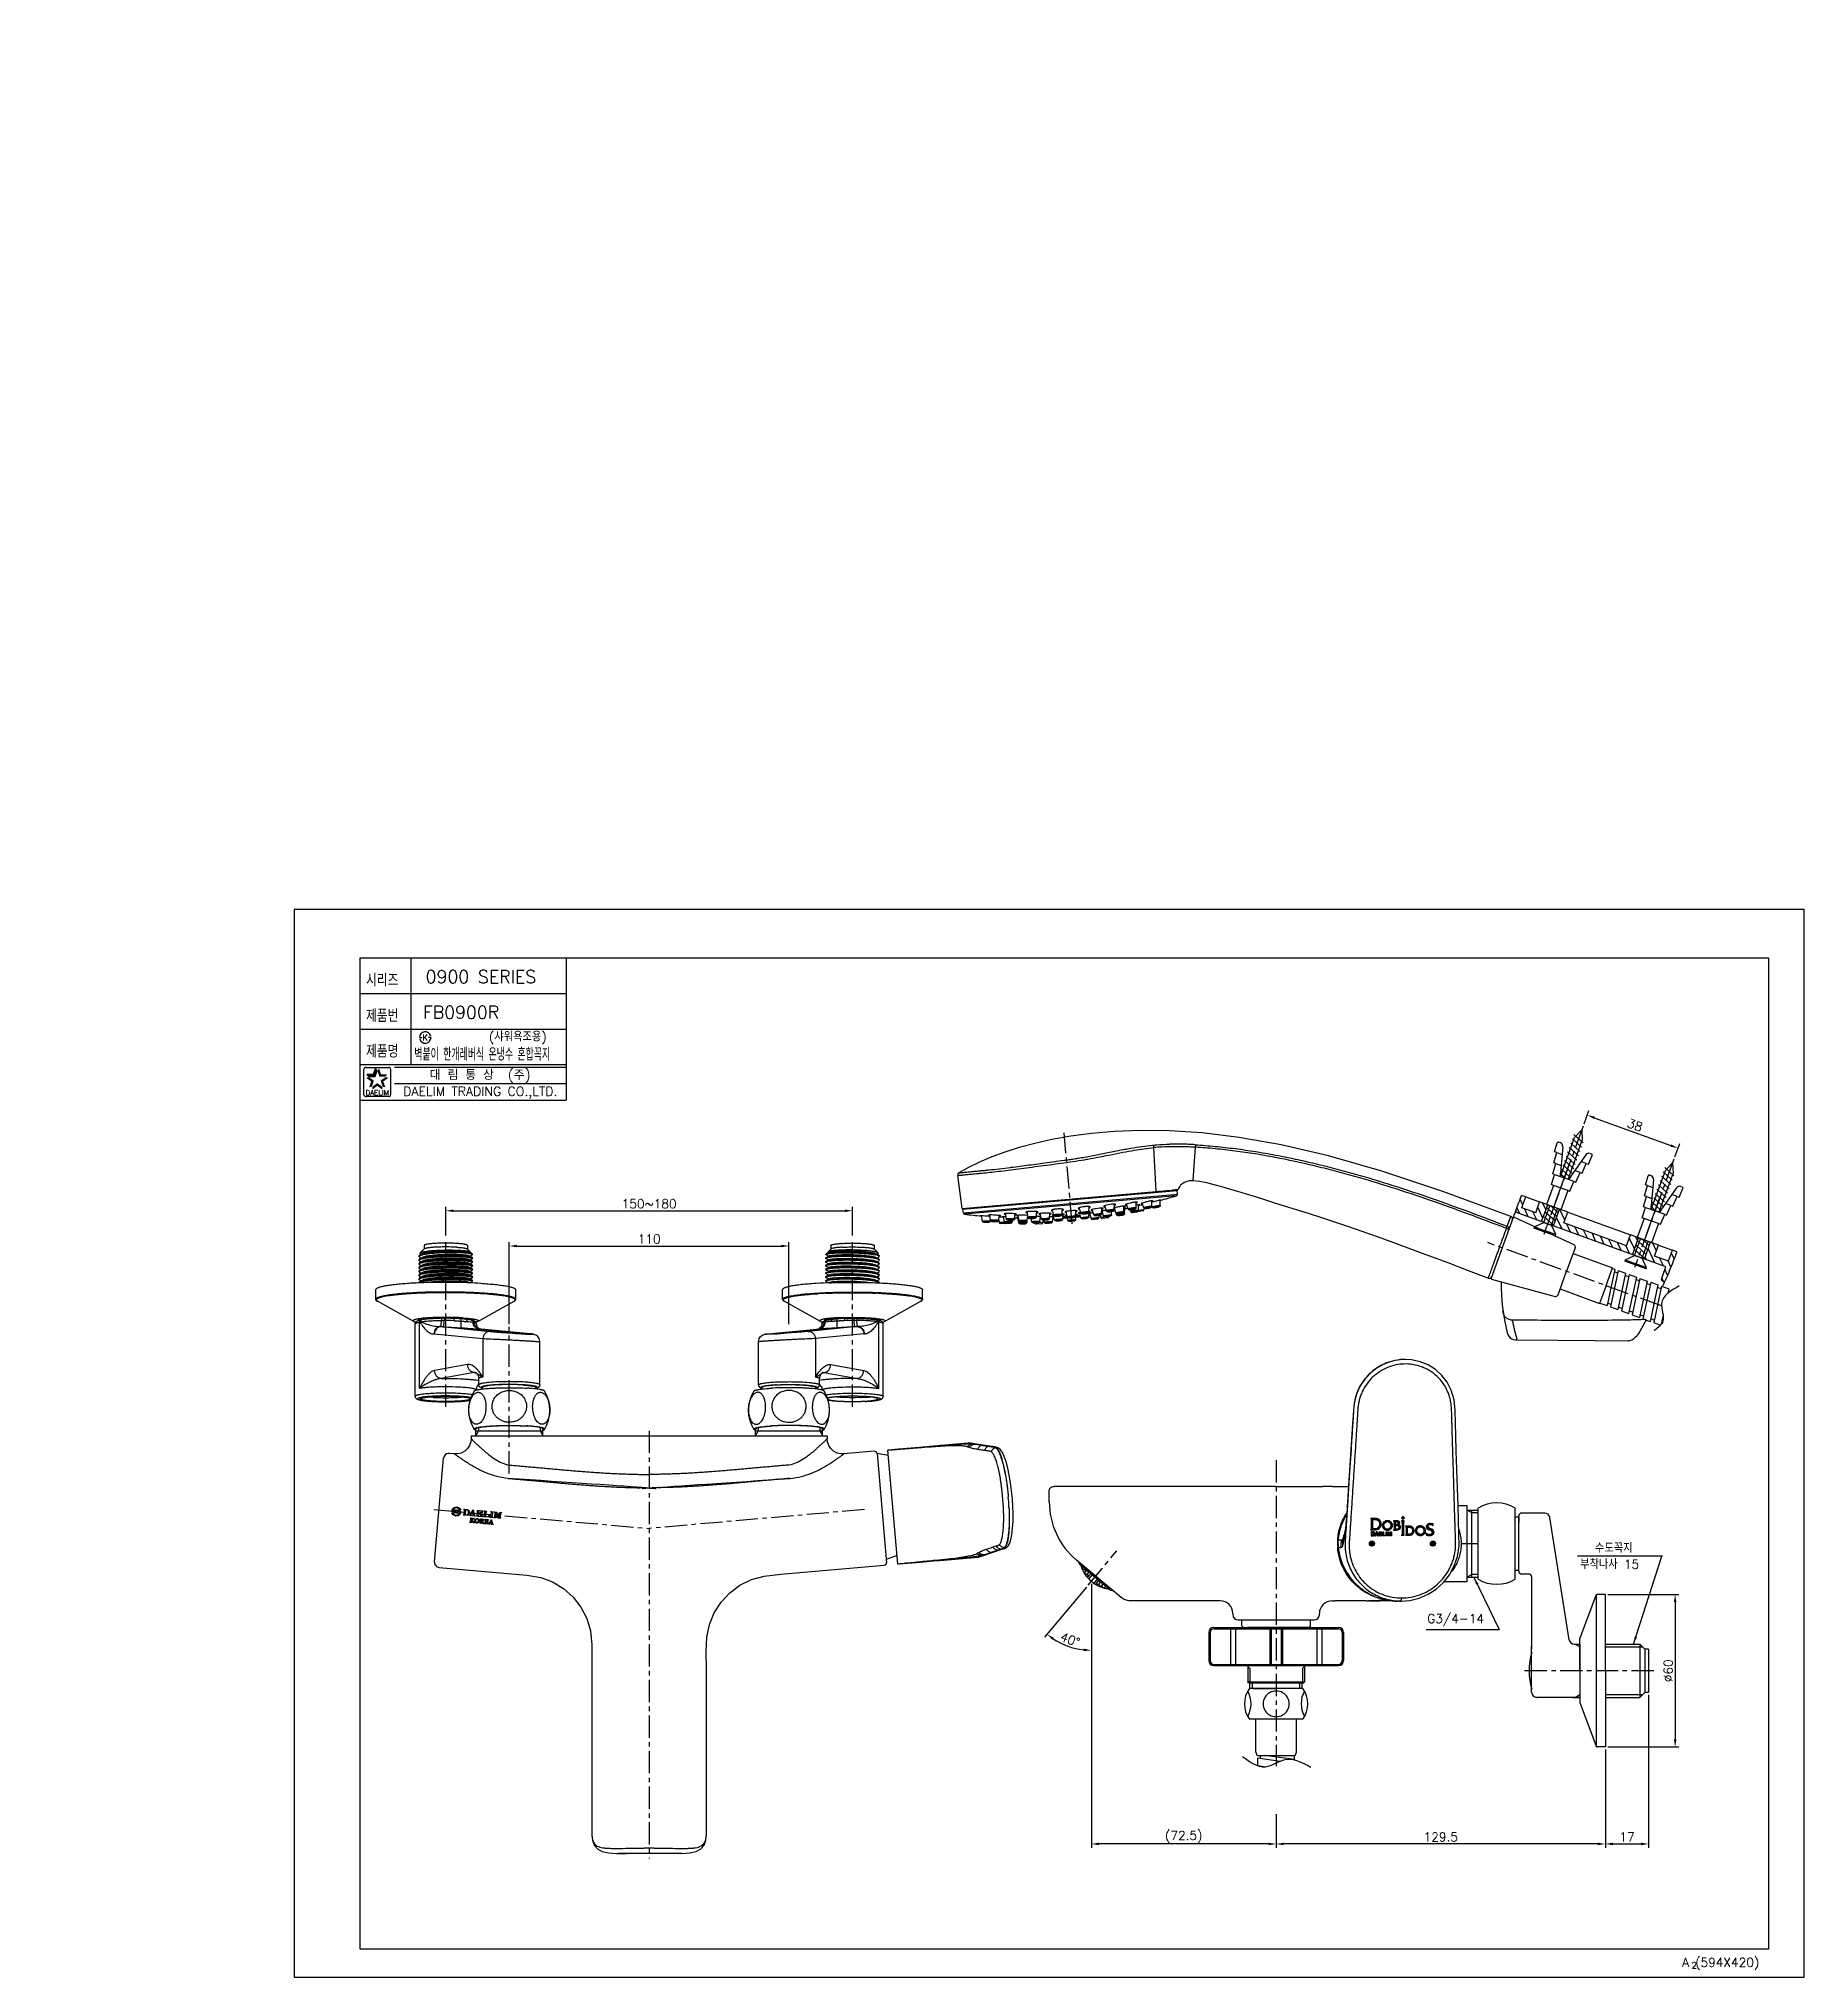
# Model space of a CAD drawing. Extents: x -7342 to 109, y -2615 to 214.
# Drawn here: x -5720 to -5025, y -2615 to -1853 of the extents above; entities that cross this region are included whole.
import ezdxf
from ezdxf.enums import TextEntityAlignment as Align

# ---------------------------------------------------------------- set-up
doc = ezdxf.new("R2010")
doc.units = 0
doc.header["$LTSCALE"] = 7
doc.linetypes.add('CENTER', pattern=[2, 1.25, -0.25, 0.25, -0.25])
doc.layers.get('0').update_dxf_attribs({"color": 2, "linetype": 'CONTINUOUS'})
for name, color, linetype in [('00_COMPONENTS', 7, 'CONTINUOUS'), ('08_ALL_FEATURES', 7, 'CONTINUOUS'), ('CENTER', 1, 'CENTER'), ('CL', 1, 'CENTER'), ('D', 2, 'CONTINUOUS'), ('DIM', 2, 'CONTINUOUS'), ('DWG', 7, 'CONTINUOUS'), ('LAYER_1', 160, 'CONTINUOUS'), ('TXT', 4, 'CONTINUOUS'), ('기본값', 7, 'CONTINUOUS')]:
    doc.layers.add(name, color=color, linetype=linetype)
doc.styles.add('GHS', font='ROMANS.shx', dxfattribs={"bigfont": 'GHS.shx'})
doc.styles.add('ROMANS', font='romans', dxfattribs={"bigfont": 'GHS.shx'})
doc.dimstyles.new('STANDARD$7', dxfattribs={"dimtxt": 3.5, "dimasz": 3, "dimexe": 1, "dimexo": 1, "dimgap": 1, "dimtad": 3, "dimdec": 4, "dimzin": 0, "dimdsep": 46, "dimtxsty": 'GHS', "dimcen": 1, "dimclrd": 2, "dimclre": 256, "dimclrt": 2, "dimadec": 4, "dimazin": 0, "dimtfac": 1, "dimtdec": 4, "dimtmove": 2, "dimatfit": 2, "dimfxl": 1, "dimtolj": 1, "dimtzin": 0, "dimlwd": -1, "dimlwe": -1, "dimarcsym": 0})
pattern_1 = [(135, (-4645.74708, -4408.83916), (-0.088388348, -0.088388348), [])]
pattern_2 = [(45, (20371.43451, 10013.80443), (-0.0566591972, 0.0566591972), [])]

msp = doc.modelspace()

# ---------------------------------------------------------------- texts
at = {"color": 7, "style": 'GHS'}
for s, p in [('0900 SERIES', (-5545.64, -2221.58)), ('FB0900R', (-5553.43, -2235.58))]:
    msp.add_text(s, height=5, dxfattribs=at).set_placement(p, align=Align.MIDDLE)
at = {"style": 'GHS', "width": 0.5}
msp.add_text('벽붙이 한개레버식 온냉수 혼합꼭지', height=5, dxfattribs=at).set_placement((-5571.86, -2254.6))
at = {"style": 'GHS'}
msp.add_text('(샤워욕조용)', height=3.5, dxfattribs=at).set_placement((-5542.49, -2246.98))
at = {"color": 7, "linetype": 'Continuous'}
for s, height, style, p in [('대 림 통 상  (주)', 4, 'GHS', (-5545.89, -2260.46)), ('DAELIM TRADING CO.,LTD.', 3.6, 'ROMANS', (-5545.89, -2267.23))]:
    msp.add_text(s, height=height, dxfattribs=dict(at, style=style)).set_placement(p, align=Align.MIDDLE)
at = {"color": 2, "linetype": 'Continuous', "style": 'ROMANS'}
msp.add_text('DAELIM', height=2, dxfattribs=at).set_placement((-5586.42, -2268.22), align=Align.CENTER)
at = {"color": 7, "style": 'GHS'}
for s, height, p in [('A (594X420)', 3.5, (-5073.14, -2611.08)), ('2', 2.5, (-5069.48, -2611.68))]:
    msp.add_text(s, height=height, dxfattribs=at).set_placement(p)
at = {"char_height": 3.5, "attachment_point": 5, "style": 'GHS'}
for s, insert in [('\\A1;150~180', (-5479.47, -2310.9)), ('\\A1;110', (-5479.47, -2324.77)), ('\\A1;(72.5)', (-5269.2, -2559.98)), ('\\A1;129.5', (-5168.11, -2559.98)), ('\\A1;17', (-5094.86, -2559.98))]:
    msp.add_mtext(s, dxfattribs=dict(at, insert=insert))
at = {"insert": (-5313.88, -2482.34), "char_height": 3.5, "attachment_point": 5, "rotation": 340, "style": 'GHS'}
msp.add_mtext('\\A1;40°', dxfattribs=at)
at = {"layer": 'D', "style": 'GHS', "width": 0.8}
for s, p in [('시리즈', (-5590.81, -2225.43)), ('제품번', (-5590.81, -2239.43)), ('제품명', (-5590.81, -2253.43))]:
    msp.add_text(s, height=5, dxfattribs=at).set_placement(p)
at = {"layer": 'D', "style": 'GHS'}
msp.add_text('K', height=2.39, dxfattribs=at).set_placement((-5567.52, -2245.48), align=Align.MIDDLE)
for s, p in [('수도꼭지', (-5107.47, -2448.18)), ('부착나사 15', (-5113.31, -2454.49))]:
    msp.add_text(s, height=3.5, dxfattribs=at).set_placement(p)
at = {"layer": 'D', "insert": (-5091.74, -2279.96), "char_height": 3.5, "attachment_point": 5, "rotation": 340, "style": 'GHS'}
msp.add_mtext('\\A1;38', dxfattribs=at)
at = {"layer": 'D', "insert": (-5173.43, -2474.67), "char_height": 3.5, "attachment_point": 4, "style": 'GHS'}
msp.add_mtext('G3/4-14', dxfattribs=at)
at = {"layer": 'DIM', "insert": (-5078.67, -2494.59), "char_height": 3.5, "attachment_point": 5, "rotation": 90, "style": 'GHS'}
msp.add_mtext('\\A1;%%c60', dxfattribs=at)

# ---------------------------------------------------------------- hatches: boundary and pattern name
at = {"layer": 'D'}
h = msp.add_hatch(dxfattribs=at)
h.set_pattern_fill('ANSI31', color=256, scale=20, angle=70)
h.set_pattern_definition([(115, (-34543.9343, -16401.4698), (-2.26576947, -1.05654565), [])])
edge = h.paths.add_edge_path()
edge.add_line((-5130.78, -2314.42), (-5136.23, -2312.44))
edge.add_arc((-6554.5, -1795.02), 1509.72, 339.95682, 340.1276)
edge.add_line((-5134.69, -2308.21), (-5136.38, -2307.6))
edge.add_arc((-7854.81, -1321.86), 2891.64, 339.93997, 340.06875, ccw=False)
edge.add_arc((-5138.13, -2313.88), 0.5, 159.9335, 250)
edge.add_line((-5138.3, -2314.35), (-5128.44, -2317.94))
edge.add_line((-5128.44, -2317.94), (-5126.04, -2311.36))
edge.add_line((-5126.04, -2311.36), (-5129.24, -2310.2))
edge.add_line((-5129.24, -2310.2), (-5130.78, -2314.42))
h.paths.add_polyline_path([(-5118.15, -2314.23), (-5121.35, -2313.07), (-5123.74, -2319.65), (-5092.73, -2330.93), (-5090.34, -2324.36), (-5093.53, -2323.19), (-5095.07, -2327.42), (-5119.69, -2318.46)])
edge = h.paths.add_edge_path()
edge.add_spline(control_points=[(-5079.82, -2341.21), (-5079.49, -2340.43), (-5078.14, -2337.26), (-5076.65, -2333.47), (-5075.52, -2330.43), (-5075.3, -2329.83)], knot_values=[0, 0, 0, 0, 0.206315, 0.843077, 1, 1, 1, 1], degree=3, periodic=0)
edge.add_line((-5075.3, -2329.83), (-5076.99, -2329.21))
edge.add_arc((-5199.66, -2284.75), 130.48, 338.10007, 340.07637, ccw=False)
edge.add_line((-5078.59, -2333.42), (-5083.98, -2331.46))
edge.add_line((-5083.98, -2331.46), (-5082.44, -2327.23))
edge.add_line((-5082.44, -2327.23), (-5085.64, -2326.07))
edge.add_line((-5085.64, -2326.07), (-5088.03, -2332.64))
edge.add_line((-5088.03, -2332.64), (-5079.57, -2335.72))
edge.add_line((-5079.57, -2335.72), (-5081.35, -2340.59))
edge.add_arc((-5080.88, -2340.76), 0.5, 160.11365, 247.11814)
edge.add_line((-5081.07, -2341.22), (-5080.47, -2341.47))
edge.add_arc((-5080.28, -2341.01), 0.5, 247.3781, 336.7412)
h = msp.add_hatch(dxfattribs=at)
h.set_pattern_fill('ANSI31', color=256, scale=0.641026, angle=720, style=0)
h.set_pattern_definition(pattern_2)
h.paths.add_polyline_path([(-5192.96, -2434.87), (-5193.02, -2434.85), (-5193.08, -2434.83), (-5193.14, -2434.82), (-5193.2, -2434.8), (-5193.26, -2434.78), (-5193.32, -2434.77), (-5193.39, -2434.76), (-5193.45, -2434.75), (-5193.52, -2434.74), (-5193.58, -2434.73), (-5193.65, -2434.72), (-5193.72, -2434.71), (-5193.79, -2434.71), (-5193.86, -2434.7), (-5193.93, -2434.7), (-5194.08, -2434.7), (-5195.66, -2434.7, -0.236351), (-5195.43, -2435.39), (-5195.44, -2435.51), (-5195.44, -2435.61), (-5195.44, -2438.24), (-5195.44, -2438.35), (-5195.43, -2438.47, -0.243656), (-5195.7, -2439.2), (-5194.11, -2439.2, 0.439642), (-5191.54, -2436.91), (-5191.54, -2436.84), (-5191.54, -2436.78), (-5191.55, -2436.72), (-5191.55, -2436.66), (-5191.56, -2436.6), (-5191.56, -2436.54), (-5191.57, -2436.48), (-5191.58, -2436.42), (-5191.6, -2436.36), (-5191.61, -2436.31), (-5191.62, -2436.25), (-5191.64, -2436.2), (-5191.66, -2436.14), (-5191.68, -2436.09), (-5191.69, -2436.04), (-5191.72, -2435.99), (-5191.74, -2435.94), (-5191.76, -2435.89), (-5191.79, -2435.84), (-5191.81, -2435.79), (-5191.84, -2435.74), (-5191.87, -2435.7), (-5191.9, -2435.65), (-5191.93, -2435.61), (-5191.96, -2435.57), (-5192, -2435.52), (-5192.03, -2435.48), (-5192.07, -2435.44), (-5192.1, -2435.4), (-5192.14, -2435.36), (-5192.18, -2435.33), (-5192.22, -2435.29), (-5192.26, -2435.26), (-5192.31, -2435.22), (-5192.35, -2435.19), (-5192.39, -2435.16), (-5192.44, -2435.12), (-5192.49, -2435.09), (-5192.54, -2435.07), (-5192.59, -2435.04), (-5192.64, -2435.01), (-5192.69, -2434.98), (-5192.74, -2434.96), (-5192.79, -2434.94), (-5192.85, -2434.91), (-5192.9, -2434.89)])
h.paths.add_polyline_path([(-5194.13, -2435.09, -0.483453), (-5192.16, -2436.99, -0.445778), (-5194.25, -2438.8), (-5194.79, -2438.75), (-5194.82, -2438.75), (-5194.82, -2435.18), (-5194.79, -2435.17)], flags=16)
h.paths.add_polyline_path([(-5189.06, -2435.56, 0.421392), (-5191.1, -2437.43, 0.424465), (-5189.11, -2439.32, 0.419676), (-5187.11, -2437.41, 0.42023)])
h.paths.add_polyline_path([(-5189.1, -2435.95, -0.422983), (-5187.73, -2437.52, -0.443438), (-5189.09, -2438.93, -0.412579), (-5190.48, -2437.38, -0.44388)], flags=16)
h.paths.add_polyline_path([(-5184.27, -2436.44, 0.448313), (-5185.41, -2435.65), (-5186.7, -2435.65), (-5186.7, -2435.67, -0.295214), (-5186.46, -2436.41), (-5186.46, -2438.47, -0.289977), (-5186.7, -2439.22), (-5186.7, -2439.24), (-5185.8, -2439.24, 0.113927), (-5184.58, -2439.07, 0.285244), (-5183.93, -2438.11, 0.373228), (-5184.82, -2437.15, 0.323791)])
h.paths.add_polyline_path([(-5185.91, -2436.03), (-5185.54, -2435.99, -0.453804), (-5184.86, -2436.53, -0.413868), (-5185.73, -2437.1), (-5185.91, -2437.1)], flags=16)
h.paths.add_polyline_path([(-5185.91, -2437.46), (-5185.52, -2437.43, -0.446221), (-5184.53, -2438.16, -0.476995), (-5185.43, -2438.85), (-5185.91, -2438.8)], flags=16)
h.paths.add_polyline_path([(-5182.7, -2436.42, -0.2882), (-5182.46, -2435.67), (-5182.46, -2435.65), (-5183.41, -2435.65), (-5183.41, -2435.76, -0.248324), (-5183.26, -2436.42), (-5183.26, -2440.56, -0.245344), (-5183.41, -2441.21), (-5183.41, -2441.32), (-5182.46, -2441.32), (-5182.46, -2441.3, -0.290315), (-5182.7, -2440.56)])
h.paths.add_polyline_path([(-5182.41, -2434.47), (-5182.98, -2433.9), (-5183.41, -2434.33), (-5183.41, -2434.62), (-5182.98, -2435.05)])
h.paths.add_polyline_path([(-5183.41, -2434.33), (-5183.55, -2434.47), (-5183.41, -2434.62)])
h.paths.add_polyline_path([(-5183.41, -2435.65), (-5183.5, -2435.65), (-5183.5, -2435.67, -0.04335), (-5183.41, -2435.76)])
h.paths.add_polyline_path([(-5180.62, -2437.73), (-5181.95, -2437.73), (-5181.95, -2437.75, -0.310287), (-5181.71, -2438.48), (-5181.71, -2440.54, -0.280542), (-5181.95, -2441.31), (-5181.95, -2441.32), (-5180.65, -2441.32, 0.44276), (-5178.6, -2439.5, 0.459325)])
h.paths.add_polyline_path([(-5180.67, -2438.13, -0.48581), (-5179.22, -2439.56, -0.453578), (-5180.76, -2440.93), (-5181.16, -2440.89), (-5181.16, -2438.19)], flags=16)
h.paths.add_polyline_path([(-5176.07, -2437.64, 0.421405), (-5178.11, -2439.52, 0.424441), (-5176.13, -2441.41, 0.419716), (-5174.12, -2439.49, 0.420245)])
h.paths.add_polyline_path([(-5176.11, -2438.03, -0.423026), (-5174.74, -2439.6, -0.443471), (-5176.1, -2441.02, -0.412591), (-5177.49, -2439.47, -0.443865)], flags=16)
h.paths.add_polyline_path([(-5171.14, -2436.84), (-5172.13, -2436.69, 0.42075), (-5173.84, -2437.86, 0.317457), (-5172.53, -2439.21, -0.298738), (-5171.44, -2440.23, -0.38441), (-5172.48, -2440.99, -0.161999), (-5173.94, -2440.48), (-5173.77, -2441.21, 0.086778), (-5172.56, -2441.41, 0.406659), (-5170.74, -2440.01, 0.296431), (-5172.04, -2438.75, -0.2788), (-5173.13, -2437.79, -0.426893), (-5172.19, -2437.11, -0.173483), (-5171.14, -2437.5)])
h = msp.add_hatch(dxfattribs=at)
h.set_pattern_fill('ANSI31', color=256, scale=0.641026, angle=720, style=0)
h.set_pattern_definition(pattern_2)
h.paths.add_polyline_path([(-5194.16, -2441.06), (-5194.12, -2440.88), (-5194.1, -2440.69), (-5194.11, -2440.6), (-5194.12, -2440.52), (-5194.13, -2440.43), (-5194.16, -2440.34), (-5194.2, -2440.25), (-5194.25, -2440.17), (-5194.32, -2440.09), (-5194.41, -2440.02), (-5194.51, -2439.97), (-5194.58, -2439.95), (-5194.67, -2439.94), (-5194.76, -2439.94), (-5195.43, -2439.94), (-5195.43, -2441.51), (-5194.76, -2441.51), (-5194.54, -2441.48), (-5194.36, -2441.38), (-5194.23, -2441.22)])
h.paths.add_polyline_path([(-5195.12, -2440.21), (-5194.81, -2440.21), (-5194.68, -2440.22), (-5194.58, -2440.27), (-5194.51, -2440.34), (-5194.47, -2440.44), (-5194.45, -2440.56), (-5194.44, -2440.71), (-5194.44, -2440.82), (-5194.46, -2440.92), (-5194.49, -2441.01), (-5194.56, -2441.14), (-5194.67, -2441.21), (-5194.81, -2441.24), (-5195.12, -2441.24)], flags=16)
h.paths.add_polyline_path([(-5193.13, -2439.94), (-5193.5, -2439.94), (-5194.06, -2441.51), (-5193.72, -2441.51), (-5193.61, -2441.19), (-5193.04, -2441.19), (-5192.93, -2441.51), (-5192.58, -2441.51)])
h.paths.add_polyline_path([(-5193.52, -2440.92), (-5193.32, -2440.3), (-5193.12, -2440.92)], flags=16)
h.paths.add_polyline_path([(-5191.3, -2440.55), (-5192.04, -2440.55), (-5192.04, -2440.22), (-5191.23, -2440.22), (-5191.23, -2439.94), (-5192.36, -2439.94), (-5192.36, -2441.51), (-5191.19, -2441.51), (-5191.19, -2441.23), (-5192.04, -2441.23), (-5192.04, -2440.82), (-5191.3, -2440.82)])
h.paths.add_polyline_path([(-5190.59, -2439.94), (-5190.92, -2439.94), (-5190.92, -2441.51), (-5189.81, -2441.51), (-5189.81, -2441.23), (-5190.59, -2441.23)])
h.paths.add_polyline_path([(-5189.29, -2439.94), (-5189.61, -2439.94), (-5189.61, -2441.51), (-5189.29, -2441.51)])
h.paths.add_polyline_path([(-5188.68, -2440.41), (-5188.68, -2440.37), (-5188.68, -2440.32), (-5188.68, -2440.27), (-5188.68, -2440.23), (-5188.68, -2440.19), (-5188.38, -2441.51), (-5188.07, -2441.51), (-5187.77, -2440.19), (-5187.77, -2440.23), (-5187.77, -2440.27), (-5187.77, -2440.32), (-5187.77, -2440.37), (-5187.77, -2440.41), (-5187.77, -2440.45), (-5187.77, -2441.51), (-5187.47, -2441.51), (-5187.47, -2439.94), (-5187.94, -2439.94), (-5188.22, -2441.17), (-5188.51, -2439.94), (-5188.98, -2439.94), (-5188.98, -2441.51), (-5188.68, -2441.51)])
h = msp.add_hatch(dxfattribs=at)
h.set_pattern_fill('ANSI31', color=256, scale=0.095233, angle=720, style=0)
h.set_pattern_definition([(45, (-6895.486861, -4260.592286), (-0.00841745672, 0.00841745672), [])])
h.paths.add_polyline_path([(-5183.41, -2441.21, -0.043414), (-5183.5, -2441.3), (-5183.5, -2441.32), (-5183.41, -2441.32)])
at = {"layer": 'D', "ltscale": 0.6}
h = msp.add_hatch(dxfattribs=at)
h.set_pattern_fill('HONEY', color=256, scale=6)
h.set_pattern_definition([(0, (5329.1063, 1194.3139), (1.125, 0.649519053), [0.75, -1.5]), (120, (5329.1063, 1194.3139), (-1.125, 0.649519053), [0.75, -1.5]), (60, (5329.1063, 1194.3139), (2e-16, 1.299038106), [-1.5, 0.75])])
h.paths.add_polyline_path([(-5305.75, -2456.47), (-5309.75, -2453.11, 0.104208), (-5307.01, -2457.97)])
h.paths.add_polyline_path([(-5303.87, -2460.61, 0.104208), (-5298.61, -2462.46), (-5302.61, -2459.11)])
at = {"layer": 'DIM'}
h = msp.add_hatch(dxfattribs=at)
h.set_pattern_fill('ANSI31', color=5, angle=90, style=0)
h.set_pattern_definition(pattern_1)
h.paths.add_polyline_path([(-5196.2, -2444.59), (-5194.2, -2444.59, 0.414214), (-5195.2, -2443.59, 0.414214)])
h.paths.add_polyline_path([(-5196.2, -2444.59, 0.414214), (-5195.2, -2445.59, 0.414214), (-5194.2, -2444.59)])
h = msp.add_hatch(dxfattribs=at)
h.set_pattern_fill('ANSI31', color=1, angle=90, style=0)
h.set_pattern_definition(pattern_1)
h.paths.add_polyline_path([(-5172.2, -2444.59, 0.414214), (-5171.2, -2445.59, 0.414214), (-5170.2, -2444.59)])
h.paths.add_polyline_path([(-5171.2, -2443.59, 0.414214), (-5172.2, -2444.59), (-5170.2, -2444.59, 0.414214)])
at = {"layer": 'DWG', "transparency": 33554687}
h = msp.add_hatch(dxfattribs=at)
h.set_pattern_fill('ANSI31', color=2, scale=0.2)
h.set_pattern_definition([(45, (-92.781, -2220.32154), (-0.449012806, 0.449012806), [])])
h.paths.add_polyline_path([(-5660.3, -1852.64), (-5660.69, -1852.64), (-5660.69, -1852.74), (-5660.3, -1852.74)])
h = msp.add_hatch(dxfattribs=at)
h.set_pattern_fill('ANSI31', color=2, scale=0.2)
h.set_pattern_definition([(45, (-151.6411, -2443.08425), (-0.449012806, 0.449012806), [])])
h.paths.add_polyline_path([(-5719.16, -2075.4), (-5719.55, -2075.4), (-5719.55, -2075.5), (-5719.16, -2075.5)])

# ---------------------------------------------------------------- linework, layer by layer
at = {"color": 7}
for p, q in [((-5573.15, -2214.16), (-5573.15, -2256.16)), ((-5512.15, -2214.16), (-5512.15, -2270.16)), ((-5593.15, -2228.16), (-5512.15, -2228.16)), ((-5593.15, -2242.16), (-5512.15, -2242.16)), ((-5593.15, -2256.16), (-5512.15, -2256.16)), ((-5593.15, -2270.16), (-5512.15, -2270.16))]:
    msp.add_line(p, q, dxfattribs=at)
at = {"color": 2, "linetype": 'Continuous'}
for p, q in [((-5591.67, -2268.02), (-5591.67, -2258.02)), ((-5590.92, -2257.27), (-5581.92, -2257.27)), ((-5581.17, -2258.02), (-5581.17, -2268.02)), ((-5579.65, -2257.16), (-5512.15, -2257.16)), ((-5579.65, -2263.66), (-5512.15, -2263.66)), ((-5581.92, -2268.77), (-5590.67, -2268.77)), ((-5437.69, -2399.73), (-5436.97, -2399.01))]:
    msp.add_line(p, q, dxfattribs=at)
at = {"color": 2}
for p, q in [((-5589.67, -2260.89), (-5590.34, -2259.98)), ((-5590.34, -2259.98), (-5587.91, -2259.98)), ((-5589.67, -2260.89), (-5587.25, -2260.89)), ((-5587.91, -2259.98), (-5587.16, -2257.67)), ((-5587.25, -2260.89), (-5586.5, -2258.58)), ((-5586.5, -2258.58), (-5587.16, -2257.67)), ((-5557.15, -2431.88), (-5557.14, -2431.82)), ((-5557.15, -2431.94), (-5557.15, -2431.88)), ((-5557.15, -2432), (-5557.15, -2431.94)), ((-5557.01, -2432.02), (-5557.15, -2432)), ((-5557.14, -2431.82), (-5556.81, -2430.92)), ((-5556.76, -2432.04), (-5557.01, -2432.02)), ((-5556.81, -2430.92), (-5556.1, -2430.33)), ((-5556.32, -2432.08), (-5556.76, -2432.04)), ((-5556.42, -2431.04), (-5556.72, -2431.65)), ((-5556.72, -2431.65), (-5556.29, -2431.69)), ((-5555.88, -2430.64), (-5556.42, -2431.04)), ((-5556.29, -2431.69), (-5556.32, -2432.08)), ((-5556.18, -2432.56), (-5556.07, -2431.27)), ((-5556.1, -2430.33), (-5555.17, -2430.16)), ((-5556.07, -2431.27), (-5555.67, -2431.3)), ((-5555.2, -2430.53), (-5555.88, -2430.64)), ((-5555.75, -2432.23), (-5555.78, -2432.6)), ((-5555.42, -2432.03), (-5555.75, -2432.23)), ((-5555.67, -2431.3), (-5555.71, -2431.75)), ((-5555.71, -2431.75), (-5555.02, -2431.36)), ((-5555.12, -2432.66), (-5555.42, -2432.03)), ((-5554.68, -2430.68), (-5555.2, -2430.53)), ((-5555.17, -2430.16), (-5554.45, -2430.37)), ((-5554.39, -2431.41), (-5555.08, -2431.83)), ((-5555.08, -2431.83), (-5554.67, -2432.7)), ((-5555.02, -2431.36), (-5554.39, -2431.41)), ((-5554.26, -2431), (-5554.68, -2430.68)), ((-5554.51, -2432.24), (-5554.47, -2431.84)), ((-5553.93, -2432.29), (-5554.51, -2432.24)), ((-5554.47, -2431.84), (-5553.89, -2431.89)), ((-5554.45, -2430.37), (-5553.9, -2430.84)), ((-5553.99, -2431.45), (-5554.26, -2431)), ((-5554.23, -2432.91), (-5553.93, -2432.29)), ((-5553.57, -2431.49), (-5553.99, -2431.45)), ((-5553.9, -2430.84), (-5553.57, -2431.49)), ((-5553.89, -2431.89), (-5553.66, -2431.91)), ((-5553.51, -2432.14), (-5553.84, -2433.03)), ((-5553.66, -2431.91), (-5553.5, -2431.93)), ((-5553.5, -2432.07), (-5553.51, -2432.14)), ((-5553.5, -2431.93), (-5553.5, -2432)), ((-5553.5, -2432), (-5553.5, -2432.07)), ((-5552.37, -2431.05), (-5551.26, -2431.15)), ((-5552.37, -2431.16), (-5552.37, -2431.05)), ((-5552.21, -2431.18), (-5552.37, -2431.16)), ((-5552.23, -2433.1), (-5552.08, -2431.37)), ((-5552.13, -2431.21), (-5552.21, -2431.18)), ((-5552.09, -2431.28), (-5552.13, -2431.21)), ((-5552.08, -2431.37), (-5552.09, -2431.28)), ((-5551.67, -2431.39), (-5551.82, -2433.15)), ((-5551.65, -2431.33), (-5551.67, -2431.39)), ((-5551.6, -2431.28), (-5551.65, -2431.33)), ((-5551.52, -2431.26), (-5551.6, -2431.28)), ((-5551.46, -2431.27), (-5551.52, -2431.26)), ((-5551.4, -2431.27), (-5551.46, -2431.27)), ((-5551.35, -2431.27), (-5551.4, -2431.27)), ((-5551.2, -2431.29), (-5551.35, -2431.27)), ((-5551.26, -2431.15), (-5551.12, -2431.17)), ((-5551.03, -2431.32), (-5551.2, -2431.29)), ((-5551.12, -2431.17), (-5550.99, -2431.2)), ((-5550.9, -2431.37), (-5551.03, -2431.32)), ((-5550.99, -2431.2), (-5550.85, -2431.25)), ((-5550.8, -2431.43), (-5550.9, -2431.37)), ((-5550.85, -2431.25), (-5550.73, -2431.31)), ((-5550.72, -2431.51), (-5550.8, -2431.43)), ((-5550.73, -2431.31), (-5550.62, -2431.38)), ((-5550.65, -2431.59), (-5550.72, -2431.51)), ((-5550.57, -2431.83), (-5550.65, -2431.59)), ((-5550.62, -2431.38), (-5550.52, -2431.45)), ((-5550.59, -2432.62), (-5550.56, -2432.38)), ((-5550.55, -2432.12), (-5550.57, -2431.83)), ((-5550.56, -2432.38), (-5550.55, -2432.12)), ((-5550.52, -2431.45), (-5550.41, -2431.57)), ((-5550.41, -2431.57), (-5550.31, -2431.7)), ((-5550.31, -2431.7), (-5550.24, -2431.86)), ((-5550.24, -2431.86), (-5550.19, -2432.03)), ((-5550.19, -2432.03), (-5550.16, -2432.21)), ((-5550.16, -2432.41), (-5550.19, -2432.6)), ((-5550.16, -2432.21), (-5550.16, -2432.41)), ((-5549.44, -2432.59), (-5549.28, -2432.26)), ((-5548.98, -2431.93), (-5549.4, -2432.79)), ((-5549.28, -2432.26), (-5549.11, -2431.92)), ((-5549.11, -2431.92), (-5548.96, -2431.61)), ((-5548.71, -2432.85), (-5548.98, -2431.93)), ((-5548.96, -2431.61), (-5548.82, -2431.33)), ((-5548.82, -2431.33), (-5548.73, -2431.34)), ((-5548.73, -2431.34), (-5548.14, -2433.38)), ((-5547.23, -2431.62), (-5547.22, -2431.5)), ((-5547.06, -2431.64), (-5547.23, -2431.62)), ((-5547.22, -2431.5), (-5545.15, -2431.69)), ((-5547.08, -2433.51), (-5546.94, -2431.79)), ((-5547, -2431.66), (-5547.06, -2431.64)), ((-5546.95, -2431.72), (-5547, -2431.66)), ((-5546.94, -2431.79), (-5546.95, -2431.72)), ((-5546.53, -2431.82), (-5546.59, -2432.51)), ((-5546.5, -2431.76), (-5546.53, -2431.82)), ((-5546.45, -2431.72), (-5546.5, -2431.76)), ((-5546.37, -2431.71), (-5546.45, -2431.72)), ((-5545.99, -2431.74), (-5546.37, -2431.71)), ((-5545.62, -2431.86), (-5545.99, -2431.74)), ((-5545.96, -2432.47), (-5545.85, -2432.24)), ((-5545.85, -2432.24), (-5545.76, -2432.25)), ((-5545.76, -2432.25), (-5545.85, -2433.28)), ((-5545.34, -2432.12), (-5545.62, -2431.86)), ((-5545.19, -2432.5), (-5545.34, -2432.12)), ((-5545.15, -2431.69), (-5545.11, -2431.7)), ((-5545.11, -2431.7), (-5545.08, -2431.72)), ((-5545.08, -2431.75), (-5545.1, -2432.51)), ((-5545.08, -2431.72), (-5545.08, -2431.75)), ((-5544.41, -2431.87), (-5544.4, -2431.75)), ((-5544.3, -2431.88), (-5544.41, -2431.87)), ((-5544.4, -2431.75), (-5543.43, -2431.84)), ((-5544.22, -2431.91), (-5544.3, -2431.88)), ((-5544.29, -2433.77), (-5544.14, -2432.09)), ((-5544.16, -2431.98), (-5544.22, -2431.91)), ((-5544.14, -2432.09), (-5544.16, -2431.98)), ((-5543.73, -2432.11), (-5543.88, -2433.76)), ((-5543.71, -2432.03), (-5543.73, -2432.11)), ((-5543.65, -2431.97), (-5543.71, -2432.03)), ((-5543.55, -2431.94), (-5543.65, -2431.97)), ((-5543.44, -2431.95), (-5543.55, -2431.94)), ((-5543.43, -2431.84), (-5543.44, -2431.95)), ((-5541.78, -2432.1), (-5541.77, -2431.98)), ((-5541.66, -2432.11), (-5541.78, -2432.1)), ((-5541.77, -2431.98), (-5540.86, -2432.06)), ((-5541.69, -2433.99), (-5541.54, -2432.26)), ((-5541.58, -2432.14), (-5541.66, -2432.11)), ((-5541.54, -2432.19), (-5541.58, -2432.14)), ((-5541.54, -2432.26), (-5541.54, -2432.19)), ((-5541.11, -2432.28), (-5541.27, -2434.06)), ((-5541.09, -2432.22), (-5541.11, -2432.28)), ((-5541.04, -2432.18), (-5541.09, -2432.22)), ((-5540.98, -2432.17), (-5541.04, -2432.18)), ((-5540.87, -2432.18), (-5540.98, -2432.17)), ((-5540.86, -2432.06), (-5540.87, -2432.18)), ((-5540.31, -2432.22), (-5540.3, -2432.11)), ((-5540.22, -2432.23), (-5540.31, -2432.22)), ((-5540.3, -2432.11), (-5539.6, -2432.17)), ((-5540.12, -2432.26), (-5540.22, -2432.23)), ((-5540.04, -2432.33), (-5540.12, -2432.26)), ((-5540.02, -2432.46), (-5540.04, -2432.33)), ((-5539.85, -2432.4), (-5539.97, -2433.78)), ((-5539.85, -2432.39), (-5539.85, -2432.4)), ((-5539.3, -2434.47), (-5539.85, -2432.39)), ((-5539.6, -2432.17), (-5539.54, -2432.19)), ((-5539.54, -2432.19), (-5539.48, -2432.23)), ((-5539.48, -2432.23), (-5539.44, -2432.3)), ((-5539.44, -2432.3), (-5539.06, -2433.8)), ((-5538.55, -2432.87), (-5538.34, -2432.4)), ((-5538.34, -2432.4), (-5538.3, -2432.35)), ((-5538.3, -2432.35), (-5538.25, -2432.31)), ((-5538.25, -2432.31), (-5538.18, -2432.29)), ((-5538.18, -2432.29), (-5537.56, -2432.35)), ((-5537.56, -2432.35), (-5537.57, -2432.46)), ((-5557.08, -2432.46), (-5556.66, -2432.5)), ((-5556.75, -2433.11), (-5557.08, -2432.46)), ((-5556.2, -2433.58), (-5556.75, -2433.11)), ((-5556.66, -2432.5), (-5556.39, -2432.95)), ((-5556.39, -2432.95), (-5555.97, -2433.27)), ((-5555.48, -2433.79), (-5556.2, -2433.58)), ((-5555.78, -2432.6), (-5556.18, -2432.56)), ((-5555.97, -2433.27), (-5555.45, -2433.42)), ((-5554.55, -2433.63), (-5555.48, -2433.79)), ((-5555.45, -2433.42), (-5554.77, -2433.31)), ((-5554.67, -2432.7), (-5555.12, -2432.66)), ((-5554.77, -2433.31), (-5554.23, -2432.91)), ((-5553.84, -2433.03), (-5554.55, -2433.63)), ((-5552.56, -2433.35), (-5552.55, -2433.23)), ((-5551.52, -2433.44), (-5552.56, -2433.35)), ((-5552.55, -2433.23), (-5552.41, -2433.24)), ((-5552.41, -2433.24), (-5552.33, -2433.23)), ((-5552.33, -2433.23), (-5552.26, -2433.17)), ((-5552.26, -2433.17), (-5552.23, -2433.1)), ((-5551.82, -2433.15), (-5551.82, -2433.22)), ((-5551.82, -2433.22), (-5551.79, -2433.26)), ((-5551.79, -2433.26), (-5551.75, -2433.3)), ((-5551.75, -2433.3), (-5551.67, -2433.31)), ((-5551.67, -2433.31), (-5551.56, -2433.32)), ((-5551.56, -2433.32), (-5551.45, -2433.33)), ((-5551.35, -2433.45), (-5551.52, -2433.44)), ((-5551.45, -2433.33), (-5551.3, -2433.33)), ((-5551.18, -2433.45), (-5551.35, -2433.45)), ((-5551.3, -2433.33), (-5551.14, -2433.32)), ((-5551.01, -2433.43), (-5551.18, -2433.45)), ((-5551.14, -2433.32), (-5551.01, -2433.3)), ((-5551.01, -2433.3), (-5550.91, -2433.25)), ((-5550.87, -2433.4), (-5551.01, -2433.43)), ((-5550.91, -2433.25), (-5550.82, -2433.18)), ((-5550.75, -2433.35), (-5550.87, -2433.4)), ((-5550.82, -2433.18), (-5550.75, -2433.1)), ((-5550.75, -2433.1), (-5550.64, -2432.89)), ((-5550.63, -2433.28), (-5550.75, -2433.35)), ((-5550.64, -2432.89), (-5550.59, -2432.62)), ((-5550.51, -2433.18), (-5550.63, -2433.28)), ((-5550.4, -2433.06), (-5550.51, -2433.18)), ((-5550.31, -2432.93), (-5550.4, -2433.06)), ((-5550.23, -2432.78), (-5550.31, -2432.93)), ((-5550.19, -2432.6), (-5550.23, -2432.78)), ((-5550.19, -2433.55), (-5550.18, -2433.44)), ((-5549.36, -2433.63), (-5550.19, -2433.55)), ((-5550.18, -2433.44), (-5550.11, -2433.43)), ((-5550.11, -2433.43), (-5550.03, -2433.42)), ((-5550.03, -2433.42), (-5549.96, -2433.4)), ((-5549.96, -2433.4), (-5549.87, -2433.35)), ((-5549.94, -2436.25), (-5549.94, -2436.16)), ((-5549.94, -2436.16), (-5549.91, -2436.16)), ((-5549.22, -2436.31), (-5549.94, -2436.25)), ((-5549.91, -2436.16), (-5549.89, -2436.16)), ((-5549.89, -2436.16), (-5549.85, -2436.16)), ((-5549.87, -2433.35), (-5549.8, -2433.28)), ((-5549.85, -2436.16), (-5549.82, -2436.16)), ((-5549.82, -2436.16), (-5549.79, -2436.16)), ((-5549.8, -2433.28), (-5549.74, -2433.19)), ((-5549.8, -2434.6), (-5549.79, -2434.51)), ((-5549.77, -2434.61), (-5549.8, -2434.6)), ((-5549.79, -2434.51), (-5549.07, -2434.58)), ((-5549.79, -2436.16), (-5549.78, -2436.15)), ((-5549.78, -2436.15), (-5549.75, -2436.14)), ((-5549.75, -2434.61), (-5549.77, -2434.61)), ((-5549.72, -2434.62), (-5549.75, -2434.61)), ((-5549.75, -2436.14), (-5549.73, -2436.13)), ((-5549.74, -2433.19), (-5549.6, -2432.9)), ((-5549.73, -2436.13), (-5549.72, -2436.11)), ((-5549.69, -2434.63), (-5549.72, -2434.62)), ((-5549.72, -2436.11), (-5549.71, -2436.09)), ((-5549.71, -2436.09), (-5549.7, -2436.07)), ((-5549.7, -2436.07), (-5549.69, -2436.04)), ((-5549.67, -2434.64), (-5549.69, -2434.63)), ((-5549.69, -2436.04), (-5549.59, -2434.78)), ((-5549.64, -2434.66), (-5549.67, -2434.64)), ((-5549.62, -2434.67), (-5549.64, -2434.66)), ((-5549.6, -2434.69), (-5549.62, -2434.67)), ((-5549.6, -2432.9), (-5549.44, -2432.59)), ((-5549.44, -2432.91), (-5549.6, -2433.24)), ((-5549.6, -2433.24), (-5549.6, -2433.38)), ((-5549.6, -2433.38), (-5549.5, -2433.47)), ((-5549.59, -2434.71), (-5549.6, -2434.69)), ((-5549.59, -2434.73), (-5549.59, -2434.71)), ((-5549.58, -2434.76), (-5549.59, -2434.73)), ((-5549.59, -2434.78), (-5549.58, -2434.76)), ((-5549.5, -2433.47), (-5549.35, -2433.51)), ((-5548.69, -2432.97), (-5549.44, -2432.91)), ((-5549.38, -2435.44), (-5549.43, -2436.05)), ((-5549.43, -2436.05), (-5549.43, -2436.07)), ((-5549.43, -2436.07), (-5549.43, -2436.1)), ((-5549.43, -2436.1), (-5549.42, -2436.12)), ((-5549.42, -2436.12), (-5549.41, -2436.14)), ((-5549.41, -2436.14), (-5549.4, -2436.16)), ((-5549.4, -2432.79), (-5548.71, -2432.85)), ((-5549.4, -2436.16), (-5549.37, -2436.18)), ((-5549.32, -2434.8), (-5549.38, -2435.39)), ((-5549.38, -2435.39), (-5549.35, -2435.4)), ((-5549.35, -2435.45), (-5549.38, -2435.44)), ((-5549.37, -2436.18), (-5549.36, -2436.18)), ((-5549.35, -2433.51), (-5549.36, -2433.63)), ((-5549.36, -2436.18), (-5549.33, -2436.19)), ((-5549.35, -2435.4), (-5549.27, -2435.34)), ((-5549.24, -2435.59), (-5549.35, -2435.45)), ((-5549.33, -2436.19), (-5549.3, -2436.2)), ((-5549.31, -2434.75), (-5549.32, -2434.77)), ((-5549.32, -2434.77), (-5549.32, -2434.8)), ((-5549.3, -2434.72), (-5549.31, -2434.75)), ((-5549.29, -2434.7), (-5549.3, -2434.72)), ((-5549.3, -2436.2), (-5549.27, -2436.21)), ((-5549.27, -2434.69), (-5549.29, -2434.7)), ((-5549.24, -2434.68), (-5549.27, -2434.69)), ((-5549.27, -2435.34), (-5549.2, -2435.28)), ((-5549.27, -2436.21), (-5549.24, -2436.22)), ((-5549.22, -2434.67), (-5549.24, -2434.68)), ((-5549.13, -2435.74), (-5549.24, -2435.59)), ((-5549.24, -2436.22), (-5549.21, -2436.22)), ((-5549.2, -2434.67), (-5549.22, -2434.67)), ((-5549.21, -2436.22), (-5549.22, -2436.31)), ((-5549.16, -2434.67), (-5549.2, -2434.67)), ((-5549.2, -2435.28), (-5549.12, -2435.22)), ((-5549.13, -2434.66), (-5549.16, -2434.67)), ((-5549.1, -2434.66), (-5549.13, -2434.66)), ((-5549.02, -2435.89), (-5549.13, -2435.74)), ((-5549.12, -2435.22), (-5549.04, -2435.16)), ((-5549.08, -2434.66), (-5549.1, -2434.66)), ((-5549, -2435.26), (-5549.1, -2435.34)), ((-5549.1, -2435.34), (-5548.99, -2435.49)), ((-5549.07, -2434.58), (-5549.08, -2434.66)), ((-5549.04, -2435.16), (-5548.97, -2435.1)), ((-5548.93, -2436.05), (-5549.02, -2435.89)), ((-5548.9, -2435.18), (-5549, -2435.26)), ((-5548.99, -2435.49), (-5548.9, -2435.62)), ((-5548.97, -2435.1), (-5548.91, -2435.04)), ((-5548.83, -2436.2), (-5548.93, -2436.05)), ((-5548.91, -2435.04), (-5548.84, -2434.97)), ((-5548.8, -2435.09), (-5548.9, -2435.18)), ((-5548.9, -2435.62), (-5548.82, -2435.73)), ((-5548.89, -2433.67), (-5548.88, -2433.56)), ((-5547.89, -2433.75), (-5548.89, -2433.67)), ((-5548.88, -2433.56), (-5548.68, -2433.57)), ((-5548.87, -2434.68), (-5548.86, -2434.59)), ((-5548.86, -2434.68), (-5548.87, -2434.68)), ((-5548.86, -2434.59), (-5548.21, -2434.65)), ((-5548.84, -2434.69), (-5548.86, -2434.68)), ((-5548.83, -2434.69), (-5548.84, -2434.69)), ((-5548.84, -2434.97), (-5548.79, -2434.92)), ((-5548.81, -2434.69), (-5548.83, -2434.69)), ((-5548.75, -2436.35), (-5548.83, -2436.2)), ((-5548.82, -2435.73), (-5548.75, -2435.84)), ((-5548.79, -2434.7), (-5548.81, -2434.69)), ((-5548.7, -2434.99), (-5548.8, -2435.09)), ((-5548.77, -2434.7), (-5548.79, -2434.7)), ((-5548.79, -2434.92), (-5548.75, -2434.87)), ((-5548.75, -2434.71), (-5548.77, -2434.7)), ((-5548.73, -2434.72), (-5548.75, -2434.71)), ((-5548.75, -2434.87), (-5548.72, -2434.83)), ((-5548.75, -2435.84), (-5548.67, -2435.96)), ((-5548.26, -2436.4), (-5548.75, -2436.35)), ((-5548.72, -2434.73), (-5548.73, -2434.72)), ((-5548.7, -2434.74), (-5548.72, -2434.73)), ((-5548.72, -2434.83), (-5548.7, -2434.79)), ((-5548.7, -2434.75), (-5548.7, -2434.74)), ((-5548.7, -2434.76), (-5548.7, -2434.75)), ((-5548.7, -2434.79), (-5548.7, -2434.76)), ((-5548.61, -2434.9), (-5548.7, -2434.99)), ((-5548.57, -2433.41), (-5548.69, -2432.97)), ((-5548.68, -2433.57), (-5548.61, -2433.55)), ((-5548.67, -2435.96), (-5548.59, -2436.08)), ((-5548.61, -2433.55), (-5548.57, -2433.5)), ((-5548.51, -2434.81), (-5548.61, -2434.9)), ((-5548.59, -2436.08), (-5548.56, -2436.12)), ((-5548.57, -2433.5), (-5548.57, -2433.41)), ((-5548.56, -2436.12), (-5548.53, -2436.16)), ((-5548.53, -2436.16), (-5548.5, -2436.19)), ((-5548.49, -2434.8), (-5548.51, -2434.81)), ((-5548.5, -2436.19), (-5548.47, -2436.22)), ((-5548.46, -2434.78), (-5548.49, -2434.8)), ((-5548.47, -2436.22), (-5548.44, -2436.24)), ((-5548.43, -2434.77), (-5548.46, -2434.78)), ((-5548.44, -2436.24), (-5548.41, -2436.26)), ((-5548.4, -2434.76), (-5548.43, -2434.77)), ((-5548.41, -2436.26), (-5548.39, -2436.27)), ((-5548.37, -2434.75), (-5548.4, -2434.76)), ((-5548.39, -2436.27), (-5548.36, -2436.28)), ((-5548.34, -2434.74), (-5548.37, -2434.75)), ((-5548.36, -2436.28), (-5548.33, -2436.29)), ((-5548.33, -2434.74), (-5548.34, -2434.74)), ((-5548.31, -2434.74), (-5548.33, -2434.74)), ((-5548.33, -2436.29), (-5548.3, -2436.3)), ((-5548.3, -2434.74), (-5548.31, -2434.74)), ((-5548.29, -2434.74), (-5548.3, -2434.74)), ((-5548.3, -2436.3), (-5548.28, -2436.3)), ((-5548.28, -2434.74), (-5548.29, -2434.74)), ((-5548.26, -2434.74), (-5548.28, -2434.74)), ((-5548.28, -2436.3), (-5548.26, -2436.31)), ((-5548.25, -2434.74), (-5548.26, -2434.74)), ((-5548.26, -2436.31), (-5548.26, -2436.4)), ((-5548.24, -2434.74), (-5548.25, -2434.74)), ((-5548.23, -2434.74), (-5548.24, -2434.74)), ((-5548.24, -2434.74), (-5548.24, -2434.74)), ((-5548.22, -2434.74), (-5548.23, -2434.74)), ((-5548.21, -2434.65), (-5548.22, -2434.74)), ((-5548.22, -2434.74), (-5548.22, -2434.74)), ((-5548.14, -2433.38), (-5548.09, -2433.52)), ((-5548.09, -2433.52), (-5548.03, -2433.6)), ((-5548.04, -2435.67), (-5548.03, -2435.54)), ((-5548.03, -2435.79), (-5548.04, -2435.67)), ((-5548.03, -2433.6), (-5547.88, -2433.64)), ((-5548.03, -2435.54), (-5548.01, -2435.41)), ((-5548, -2435.91), (-5548.03, -2435.79)), ((-5548.01, -2435.41), (-5547.98, -2435.28)), ((-5547.96, -2436.02), (-5548, -2435.91)), ((-5547.98, -2435.28), (-5547.93, -2435.17)), ((-5547.92, -2436.12), (-5547.96, -2436.02)), ((-5547.93, -2435.17), (-5547.88, -2435.07)), ((-5547.85, -2436.21), (-5547.92, -2436.12)), ((-5547.88, -2433.64), (-5547.89, -2433.75)), ((-5547.88, -2435.07), (-5547.81, -2434.98)), ((-5547.78, -2436.3), (-5547.85, -2436.21)), ((-5547.81, -2434.98), (-5547.73, -2434.9)), ((-5547.7, -2436.37), (-5547.78, -2436.3)), ((-5547.73, -2435.46), (-5547.74, -2435.57)), ((-5547.74, -2435.57), (-5547.74, -2435.68)), ((-5547.74, -2435.68), (-5547.74, -2435.79)), ((-5547.74, -2435.79), (-5547.73, -2435.89)), ((-5547.73, -2434.9), (-5547.64, -2434.83)), ((-5547.71, -2435.36), (-5547.73, -2435.46)), ((-5547.73, -2435.89), (-5547.72, -2435.98)), ((-5547.72, -2435.98), (-5547.69, -2436.07)), ((-5547.68, -2435.27), (-5547.71, -2435.36)), ((-5547.61, -2436.43), (-5547.7, -2436.37)), ((-5547.69, -2436.07), (-5547.66, -2436.15)), ((-5547.65, -2435.18), (-5547.68, -2435.27)), ((-5547.66, -2436.15), (-5547.61, -2436.22)), ((-5547.61, -2435.1), (-5547.65, -2435.18)), ((-5547.64, -2434.83), (-5547.55, -2434.78)), ((-5547.57, -2435.02), (-5547.61, -2435.1)), ((-5547.61, -2436.22), (-5547.56, -2436.28)), ((-5547.51, -2436.47), (-5547.61, -2436.43)), ((-5547.51, -2434.96), (-5547.57, -2435.02)), ((-5547.56, -2436.28), (-5547.5, -2436.33)), ((-5547.55, -2434.78), (-5547.44, -2434.74)), ((-5547.45, -2434.9), (-5547.51, -2434.96)), ((-5547.4, -2436.51), (-5547.51, -2436.47)), ((-5547.5, -2436.33), (-5547.44, -2436.37)), ((-5547.38, -2434.86), (-5547.45, -2434.9)), ((-5547.44, -2434.74), (-5547.34, -2434.71)), ((-5547.44, -2436.37), (-5547.36, -2436.4)), ((-5547.42, -2433.8), (-5547.41, -2433.68)), ((-5546.7, -2433.86), (-5547.42, -2433.8)), ((-5547.41, -2433.68), (-5547.26, -2433.68)), ((-5547.28, -2436.52), (-5547.4, -2436.51)), ((-5547.31, -2434.83), (-5547.38, -2434.86)), ((-5547.36, -2436.4), (-5547.27, -2436.41)), ((-5547.34, -2434.71), (-5547.23, -2434.7)), ((-5547.22, -2434.81), (-5547.31, -2434.83)), ((-5547.17, -2436.53), (-5547.28, -2436.52)), ((-5547.27, -2436.41), (-5547.18, -2436.42)), ((-5547.26, -2433.68), (-5547.14, -2433.64)), ((-5547.23, -2434.7), (-5547.12, -2434.71)), ((-5547.13, -2434.81), (-5547.22, -2434.81)), ((-5547.18, -2436.42), (-5547.1, -2436.4)), ((-5547.06, -2436.51), (-5547.17, -2436.53)), ((-5547.14, -2433.64), (-5547.08, -2433.51)), ((-5547.05, -2434.83), (-5547.13, -2434.81)), ((-5547.12, -2434.71), (-5547.01, -2434.72)), ((-5547.1, -2436.4), (-5547.03, -2436.37)), ((-5546.95, -2436.49), (-5547.06, -2436.51)), ((-5546.97, -2434.85), (-5547.05, -2434.83)), ((-5547.03, -2436.37), (-5546.96, -2436.33)), ((-5547.01, -2434.72), (-5546.9, -2434.75)), ((-5546.9, -2434.89), (-5546.97, -2434.85)), ((-5546.96, -2436.33), (-5546.9, -2436.28)), ((-5546.85, -2436.45), (-5546.95, -2436.49)), ((-5546.9, -2434.75), (-5546.8, -2434.8)), ((-5546.84, -2434.94), (-5546.9, -2434.89)), ((-5546.9, -2436.28), (-5546.84, -2436.22)), ((-5546.76, -2436.4), (-5546.85, -2436.45)), ((-5546.79, -2435), (-5546.84, -2434.94)), ((-5546.84, -2436.22), (-5546.79, -2436.14)), ((-5546.8, -2434.8), (-5546.71, -2434.86)), ((-5546.75, -2435.07), (-5546.79, -2435)), ((-5546.79, -2436.14), (-5546.75, -2436.06)), ((-5546.67, -2436.33), (-5546.76, -2436.4)), ((-5546.71, -2435.15), (-5546.75, -2435.07)), ((-5546.75, -2436.06), (-5546.72, -2435.97)), ((-5546.72, -2435.97), (-5546.69, -2435.88)), ((-5546.71, -2434.86), (-5546.62, -2434.92)), ((-5546.69, -2435.24), (-5546.71, -2435.15)), ((-5545.97, -2433.92), (-5546.7, -2433.86)), ((-5546.67, -2435.33), (-5546.69, -2435.24)), ((-5546.69, -2435.88), (-5546.68, -2435.77)), ((-5546.68, -2435.77), (-5546.66, -2435.66)), ((-5546.61, -2432.82), (-5546.67, -2433.42)), ((-5546.67, -2433.42), (-5546.67, -2433.49)), ((-5546.67, -2433.49), (-5546.67, -2433.54)), ((-5546.67, -2433.54), (-5546.67, -2433.59)), ((-5546.67, -2433.59), (-5546.64, -2433.66)), ((-5546.66, -2435.44), (-5546.67, -2435.33)), ((-5546.59, -2436.25), (-5546.67, -2436.33)), ((-5546.66, -2435.55), (-5546.66, -2435.44)), ((-5546.66, -2435.66), (-5546.66, -2435.55)), ((-5546.64, -2433.66), (-5546.58, -2433.72)), ((-5546.62, -2434.92), (-5546.55, -2435)), ((-5546.6, -2432.78), (-5546.61, -2432.82)), ((-5546.56, -2432.75), (-5546.6, -2432.78)), ((-5546.59, -2432.51), (-5546.57, -2432.56)), ((-5546.52, -2436.16), (-5546.59, -2436.25)), ((-5546.58, -2433.72), (-5546.5, -2433.74)), ((-5546.57, -2432.56), (-5546.54, -2432.6)), ((-5546.51, -2432.74), (-5546.56, -2432.75)), ((-5546.55, -2435), (-5546.49, -2435.1)), ((-5546.54, -2432.6), (-5546.5, -2432.61)), ((-5546.46, -2436.06), (-5546.52, -2436.16)), ((-5546.4, -2432.75), (-5546.51, -2432.74)), ((-5546.5, -2432.61), (-5546.38, -2432.62)), ((-5546.5, -2433.74), (-5546.37, -2433.76)), ((-5546.49, -2435.1), (-5546.44, -2435.2)), ((-5546.42, -2435.95), (-5546.46, -2436.06)), ((-5546.44, -2435.2), (-5546.4, -2435.31)), ((-5546.39, -2435.82), (-5546.42, -2435.95)), ((-5546.16, -2432.84), (-5546.4, -2432.75)), ((-5546.4, -2435.31), (-5546.37, -2435.43)), ((-5546.37, -2435.69), (-5546.39, -2435.82)), ((-5546.38, -2432.62), (-5546.16, -2432.6)), ((-5546.37, -2433.76), (-5546.16, -2433.77)), ((-5546.37, -2435.43), (-5546.36, -2435.56)), ((-5546.36, -2435.56), (-5546.37, -2435.69)), ((-5546.16, -2432.6), (-5545.96, -2432.47)), ((-5546, -2433.02), (-5546.16, -2432.84)), ((-5546.16, -2433.77), (-5546, -2433.79)), ((-5546.1, -2436.5), (-5546.07, -2436.5)), ((-5546.1, -2436.58), (-5546.1, -2436.5)), ((-5545.37, -2436.65), (-5546.1, -2436.58)), ((-5546.07, -2436.5), (-5546.04, -2436.5)), ((-5546.04, -2436.5), (-5546.01, -2436.5)), ((-5546.01, -2436.5), (-5545.98, -2436.49)), ((-5545.96, -2433.27), (-5546, -2433.02)), ((-5546, -2433.79), (-5545.7, -2433.72)), ((-5545.98, -2436.49), (-5545.95, -2436.49)), ((-5545.24, -2433.99), (-5545.97, -2433.92)), ((-5545.85, -2433.28), (-5545.96, -2433.27)), ((-5545.96, -2434.94), (-5545.95, -2434.85)), ((-5545.93, -2434.94), (-5545.96, -2434.94)), ((-5545.95, -2434.85), (-5545.15, -2434.92)), ((-5545.95, -2436.49), (-5545.93, -2436.49)), ((-5545.91, -2434.95), (-5545.93, -2434.94)), ((-5545.93, -2436.49), (-5545.91, -2436.48)), ((-5545.88, -2434.96), (-5545.91, -2434.95)), ((-5545.91, -2436.48), (-5545.89, -2436.46)), ((-5545.89, -2436.46), (-5545.87, -2436.45)), ((-5545.85, -2434.96), (-5545.88, -2434.96)), ((-5545.87, -2436.45), (-5545.86, -2436.42)), ((-5545.86, -2436.42), (-5545.85, -2436.4)), ((-5545.82, -2434.97), (-5545.85, -2434.96)), ((-5545.85, -2436.37), (-5545.74, -2435.11)), ((-5545.85, -2436.4), (-5545.85, -2436.37)), ((-5545.8, -2434.98), (-5545.82, -2434.97)), ((-5545.77, -2435), (-5545.8, -2434.98)), ((-5545.76, -2435.02), (-5545.77, -2435)), ((-5545.75, -2435.04), (-5545.76, -2435.02)), ((-5545.74, -2435.06), (-5545.75, -2435.04)), ((-5545.74, -2435.09), (-5545.74, -2435.06)), ((-5545.74, -2435.11), (-5545.74, -2435.09)), ((-5545.7, -2433.72), (-5545.36, -2433.49)), ((-5545.54, -2435.84), (-5545.59, -2436.39)), ((-5545.59, -2436.39), (-5545.59, -2436.42)), ((-5545.59, -2436.42), (-5545.59, -2436.44)), ((-5545.59, -2436.44), (-5545.58, -2436.47)), ((-5545.58, -2436.47), (-5545.57, -2436.49)), ((-5545.57, -2436.49), (-5545.55, -2436.51)), ((-5545.55, -2436.51), (-5545.53, -2436.52)), ((-5545.36, -2435.86), (-5545.54, -2435.84)), ((-5545.47, -2434.99), (-5545.53, -2435.74)), ((-5545.53, -2435.74), (-5545.37, -2435.75)), ((-5545.53, -2436.52), (-5545.51, -2436.53)), ((-5545.51, -2436.53), (-5545.49, -2436.54)), ((-5545.49, -2436.54), (-5545.45, -2436.54)), ((-5545.26, -2435.01), (-5545.47, -2434.99)), ((-5545.45, -2436.54), (-5545.42, -2436.55)), ((-5545.42, -2436.55), (-5545.39, -2436.56)), ((-5545.39, -2436.56), (-5545.36, -2436.56)), ((-5545.37, -2435.75), (-5545.26, -2435.75)), ((-5545.36, -2436.56), (-5545.37, -2436.65)), ((-5545.36, -2433.49), (-5545.17, -2433.12)), ((-5545.28, -2435.99), (-5545.36, -2435.86)), ((-5545.2, -2436.12), (-5545.28, -2435.99)), ((-5545.16, -2435.03), (-5545.26, -2435.01)), ((-5545.26, -2435.75), (-5545.17, -2435.72)), ((-5545.21, -2433.98), (-5545.24, -2433.99)), ((-5545.18, -2433.95), (-5545.21, -2433.98)), ((-5545.12, -2436.25), (-5545.2, -2436.12)), ((-5545.1, -2432.51), (-5545.19, -2432.5)), ((-5545.16, -2433.9), (-5545.18, -2433.95)), ((-5545.17, -2433.12), (-5545.05, -2433.13)), ((-5545.17, -2435.72), (-5545.08, -2435.67)), ((-5545.05, -2433.13), (-5545.16, -2433.9)), ((-5545.08, -2435.07), (-5545.16, -2435.03)), ((-5545.15, -2434.92), (-5545.08, -2434.93)), ((-5545.05, -2436.38), (-5545.12, -2436.25)), ((-5545.04, -2435.8), (-5545.1, -2435.81)), ((-5545.1, -2435.81), (-5545.03, -2435.93)), ((-5545.08, -2434.93), (-5545.01, -2434.94)), ((-5545.01, -2435.12), (-5545.08, -2435.07)), ((-5545.08, -2435.67), (-5545.01, -2435.59)), ((-5544.97, -2436.53), (-5545.05, -2436.38)), ((-5544.98, -2435.78), (-5545.04, -2435.8)), ((-5545.03, -2435.93), (-5544.97, -2436.03)), ((-5545.01, -2434.94), (-5544.95, -2434.96)), ((-5544.97, -2435.2), (-5545.01, -2435.12)), ((-5545.01, -2435.59), (-5544.97, -2435.5)), ((-5544.93, -2435.76), (-5544.98, -2435.78)), ((-5544.94, -2435.28), (-5544.97, -2435.2)), ((-5544.97, -2435.5), (-5544.94, -2435.38)), ((-5544.97, -2436.03), (-5544.91, -2436.12)), ((-5544.88, -2436.69), (-5544.97, -2436.53)), ((-5544.95, -2434.96), (-5544.88, -2434.98)), ((-5544.94, -2435.38), (-5544.94, -2435.28)), ((-5544.88, -2435.74), (-5544.93, -2435.76)), ((-5544.91, -2436.12), (-5544.86, -2436.2)), ((-5544.88, -2434.98), (-5544.83, -2435.01)), ((-5544.83, -2435.71), (-5544.88, -2435.74)), ((-5544.41, -2436.73), (-5544.88, -2436.69)), ((-5544.86, -2436.2), (-5544.8, -2436.3)), ((-5544.83, -2435.01), (-5544.78, -2435.05)), ((-5544.79, -2435.68), (-5544.83, -2435.71)), ((-5544.8, -2436.3), (-5544.73, -2436.42)), ((-5544.75, -2435.64), (-5544.79, -2435.68)), ((-5544.78, -2435.05), (-5544.73, -2435.09)), ((-5544.71, -2435.6), (-5544.75, -2435.64)), ((-5544.73, -2435.09), (-5544.7, -2435.13)), ((-5544.73, -2436.42), (-5544.7, -2436.46)), ((-5544.68, -2435.56), (-5544.71, -2435.6)), ((-5544.7, -2435.13), (-5544.67, -2435.19)), ((-5544.7, -2436.46), (-5544.67, -2436.5)), ((-5544.66, -2435.5), (-5544.68, -2435.56)), ((-5544.67, -2435.19), (-5544.65, -2435.24)), ((-5544.67, -2436.5), (-5544.64, -2436.53)), ((-5544.65, -2435.44), (-5544.66, -2435.5)), ((-5544.65, -2435.24), (-5544.64, -2435.31)), ((-5544.64, -2435.38), (-5544.65, -2435.44)), ((-5544.64, -2435.31), (-5544.64, -2435.38)), ((-5544.64, -2436.53), (-5544.62, -2436.56)), ((-5544.62, -2436.56), (-5544.59, -2436.58)), ((-5544.6, -2434.04), (-5544.59, -2433.93)), ((-5542.47, -2434.23), (-5544.6, -2434.04)), ((-5544.59, -2433.93), (-5544.46, -2433.94)), ((-5544.59, -2436.58), (-5544.56, -2436.6)), ((-5544.56, -2436.6), (-5544.54, -2436.61)), ((-5544.54, -2436.61), (-5544.51, -2436.62)), ((-5544.51, -2436.62), (-5544.48, -2436.63)), ((-5544.48, -2436.63), (-5544.45, -2436.64)), ((-5544.46, -2433.94), (-5544.38, -2433.91)), ((-5544.45, -2436.64), (-5544.43, -2436.64)), ((-5544.43, -2436.64), (-5544.41, -2436.65)), ((-5544.41, -2436.65), (-5544.41, -2436.73)), ((-5544.38, -2433.91), (-5544.32, -2433.85)), ((-5544.32, -2433.85), (-5544.29, -2433.77)), ((-5544.24, -2436.75), (-5544.23, -2436.66)), ((-5542.8, -2436.87), (-5544.24, -2436.75)), ((-5544.23, -2436.66), (-5544.2, -2436.66)), ((-5544.2, -2436.66), (-5544.17, -2436.66)), ((-5544.17, -2436.66), (-5544.13, -2436.66)), ((-5544.13, -2436.66), (-5544.1, -2436.66)), ((-5544.1, -2435.1), (-5544.09, -2435.01)), ((-5544.07, -2435.1), (-5544.1, -2435.1)), ((-5544.1, -2436.66), (-5544.07, -2436.65)), ((-5544.09, -2435.01), (-5542.74, -2435.13)), ((-5544.04, -2435.11), (-5544.07, -2435.1)), ((-5544.07, -2436.65), (-5544.05, -2436.65)), ((-5544.05, -2436.65), (-5544.03, -2436.64)), ((-5544.01, -2435.12), (-5544.04, -2435.11)), ((-5544.03, -2436.64), (-5544.01, -2436.62)), ((-5543.97, -2435.13), (-5544.01, -2435.12)), ((-5544.01, -2436.62), (-5543.99, -2436.61)), ((-5543.99, -2436.61), (-5543.98, -2436.59)), ((-5543.98, -2436.56), (-5543.97, -2436.53)), ((-5543.98, -2436.59), (-5543.98, -2436.56)), ((-5543.95, -2435.14), (-5543.97, -2435.13)), ((-5543.97, -2436.53), (-5543.86, -2435.29)), ((-5543.92, -2435.16), (-5543.95, -2435.14)), ((-5543.9, -2435.17), (-5543.92, -2435.16)), ((-5543.88, -2435.19), (-5543.9, -2435.17)), ((-5543.88, -2433.76), (-5543.88, -2433.86)), ((-5543.88, -2433.86), (-5543.85, -2433.94)), ((-5543.87, -2435.21), (-5543.88, -2435.19)), ((-5543.86, -2435.24), (-5543.87, -2435.21)), ((-5543.86, -2435.26), (-5543.86, -2435.24)), ((-5543.86, -2435.29), (-5543.86, -2435.26)), ((-5543.85, -2433.94), (-5543.73, -2433.98)), ((-5543.73, -2433.98), (-5543.2, -2434.03)), ((-5543.7, -2436.46), (-5543.71, -2436.51)), ((-5543.71, -2436.51), (-5543.71, -2436.55)), ((-5543.71, -2436.55), (-5543.7, -2436.59)), ((-5543.66, -2435.94), (-5543.7, -2436.46)), ((-5543.7, -2436.59), (-5543.7, -2436.62)), ((-5543.7, -2436.62), (-5543.68, -2436.64)), ((-5543.68, -2436.64), (-5543.67, -2436.66)), ((-5543.67, -2436.66), (-5543.64, -2436.68)), ((-5543.46, -2435.96), (-5543.66, -2435.94)), ((-5543.59, -2435.15), (-5543.65, -2435.84)), ((-5543.65, -2435.84), (-5543.45, -2435.86)), ((-5543.64, -2436.68), (-5543.62, -2436.69)), ((-5543.62, -2436.69), (-5543.58, -2436.7)), ((-5543.32, -2435.18), (-5543.59, -2435.15)), ((-5543.58, -2436.7), (-5543.54, -2436.7)), ((-5543.54, -2436.7), (-5543.49, -2436.71)), ((-5543.49, -2436.71), (-5543.43, -2436.72)), ((-5543.41, -2435.97), (-5543.46, -2435.96)), ((-5543.45, -2435.86), (-5543.4, -2435.86)), ((-5543.43, -2436.72), (-5543.4, -2436.72)), ((-5543.37, -2435.97), (-5543.41, -2435.97)), ((-5543.4, -2435.86), (-5543.35, -2435.86)), ((-5543.4, -2436.72), (-5543.36, -2436.72)), ((-5543.34, -2435.98), (-5543.37, -2435.97)), ((-5543.36, -2436.72), (-5543.32, -2436.73)), ((-5543.35, -2435.86), (-5543.31, -2435.85)), ((-5543.31, -2436), (-5543.34, -2435.98)), ((-5543.27, -2435.18), (-5543.32, -2435.18)), ((-5543.32, -2436.73), (-5543.28, -2436.73)), ((-5543.31, -2435.85), (-5543.29, -2435.84)), ((-5543.28, -2436.02), (-5543.31, -2436)), ((-5543.29, -2435.84), (-5543.26, -2435.82)), ((-5543.25, -2436.05), (-5543.28, -2436.02)), ((-5543.28, -2436.73), (-5543.24, -2436.73)), ((-5543.23, -2435.19), (-5543.27, -2435.18)), ((-5543.26, -2435.82), (-5543.23, -2435.8)), ((-5543.24, -2436.08), (-5543.25, -2436.05)), ((-5543.23, -2436.11), (-5543.24, -2436.08)), ((-5543.24, -2436.73), (-5543.21, -2436.73)), ((-5543.2, -2435.19), (-5543.23, -2435.19)), ((-5543.23, -2435.8), (-5543.21, -2435.78)), ((-5543.22, -2436.15), (-5543.23, -2436.11)), ((-5543.21, -2436.2), (-5543.22, -2436.15)), ((-5543.21, -2435.78), (-5543.19, -2435.75)), ((-5543.2, -2436.24), (-5543.21, -2436.2)), ((-5543.21, -2436.73), (-5543.18, -2436.73)), ((-5543.2, -2434.03), (-5542.84, -2433.93)), ((-5543.16, -2435.19), (-5543.2, -2435.19)), ((-5543.2, -2436.28), (-5543.2, -2436.24)), ((-5543.11, -2436.29), (-5543.2, -2436.28)), ((-5543.19, -2435.75), (-5543.18, -2435.71)), ((-5543.18, -2435.71), (-5543.16, -2435.67)), ((-5543.18, -2436.73), (-5543.14, -2436.73)), ((-5543.13, -2435.2), (-5543.16, -2435.19)), ((-5543.16, -2435.67), (-5543.15, -2435.64)), ((-5543.15, -2435.64), (-5543.14, -2435.6)), ((-5543.14, -2435.6), (-5543.05, -2435.61)), ((-5543.14, -2436.73), (-5543.11, -2436.72)), ((-5543.11, -2435.21), (-5543.13, -2435.2)), ((-5543.06, -2435.23), (-5543.11, -2435.21)), ((-5543.05, -2435.61), (-5543.11, -2436.29)), ((-5543.11, -2436.72), (-5543.08, -2436.72)), ((-5543.08, -2436.72), (-5543.06, -2436.71)), ((-5543.01, -2435.27), (-5543.06, -2435.23)), ((-5543.06, -2436.71), (-5543.04, -2436.69)), ((-5543.04, -2436.69), (-5542.99, -2436.65)), ((-5542.96, -2435.33), (-5543.01, -2435.27)), ((-5542.99, -2436.65), (-5542.95, -2436.6)), ((-5542.92, -2435.41), (-5542.96, -2435.33)), ((-5542.95, -2436.6), (-5542.9, -2436.53)), ((-5542.89, -2435.47), (-5542.92, -2435.41)), ((-5542.9, -2436.53), (-5542.86, -2436.46)), ((-5542.87, -2435.54), (-5542.89, -2435.47)), ((-5542.78, -2435.55), (-5542.87, -2435.54)), ((-5542.86, -2436.46), (-5542.83, -2436.4)), ((-5542.84, -2433.93), (-5542.52, -2433.67)), ((-5542.83, -2436.4), (-5542.81, -2436.36)), ((-5542.81, -2436.36), (-5542.72, -2436.36)), ((-5542.72, -2436.36), (-5542.8, -2436.87)), ((-5542.74, -2435.13), (-5542.78, -2435.55)), ((-5542.64, -2436.89), (-5542.63, -2436.8)), ((-5541.98, -2436.94), (-5542.64, -2436.89)), ((-5542.63, -2436.8), (-5542.61, -2436.8)), ((-5542.61, -2436.8), (-5542.58, -2436.8)), ((-5542.58, -2436.8), (-5542.55, -2436.79)), ((-5542.55, -2436.79), (-5542.52, -2436.79)), ((-5542.52, -2433.67), (-5542.36, -2433.32)), ((-5542.52, -2436.79), (-5542.49, -2436.78)), ((-5542.49, -2436.78), (-5542.47, -2436.77)), ((-5542.43, -2434.22), (-5542.47, -2434.23)), ((-5542.47, -2436.77), (-5542.44, -2436.75)), ((-5542.44, -2436.75), (-5542.41, -2436.73)), ((-5542.39, -2434.2), (-5542.43, -2434.22)), ((-5542.41, -2436.73), (-5542.39, -2436.71)), ((-5542.38, -2434.15), (-5542.39, -2434.2)), ((-5542.39, -2436.71), (-5542.37, -2436.68)), ((-5542.26, -2433.33), (-5542.38, -2434.15)), ((-5542.37, -2436.68), (-5542.35, -2436.65)), ((-5542.36, -2433.32), (-5542.26, -2433.33)), ((-5542.35, -2436.65), (-5542.33, -2436.61)), ((-5542.33, -2436.61), (-5542.22, -2436.39)), ((-5542.22, -2436.39), (-5542.1, -2436.16)), ((-5542.21, -2436.7), (-5542.22, -2436.71)), ((-5542.22, -2436.71), (-5542.22, -2436.73)), ((-5542.22, -2436.73), (-5542.21, -2436.76)), ((-5542.2, -2436.65), (-5542.21, -2436.67)), ((-5542.21, -2436.67), (-5542.21, -2436.7)), ((-5542.21, -2436.76), (-5542.19, -2436.79)), ((-5542.19, -2436.62), (-5542.2, -2436.65)), ((-5542.18, -2436.59), (-5542.19, -2436.62)), ((-5542.19, -2436.79), (-5542.15, -2436.81)), ((-5542.16, -2436.56), (-5542.18, -2436.59)), ((-5542.15, -2436.52), (-5542.16, -2436.56)), ((-5542.13, -2436.48), (-5542.15, -2436.52)), ((-5542.15, -2436.81), (-5542.1, -2436.83)), ((-5542.11, -2436.43), (-5542.13, -2436.48)), ((-5542.09, -2436.39), (-5542.11, -2436.43)), ((-5542.1, -2436.16), (-5541.97, -2435.9)), ((-5542.1, -2436.83), (-5542.04, -2436.85)), ((-5542.06, -2436.33), (-5542.09, -2436.39)), ((-5541.45, -2436.39), (-5542.06, -2436.33)), ((-5542.04, -2436.85), (-5541.98, -2436.86)), ((-5541.69, -2435.58), (-5542.01, -2436.23)), ((-5542.01, -2436.23), (-5541.49, -2436.27)), ((-5541.98, -2436.86), (-5541.98, -2436.94)), ((-5541.97, -2434.27), (-5541.96, -2434.16)), ((-5541.06, -2434.35), (-5541.97, -2434.27)), ((-5541.97, -2435.9), (-5541.85, -2435.65)), ((-5541.96, -2434.16), (-5541.83, -2434.17)), ((-5541.85, -2435.65), (-5541.73, -2435.42)), ((-5541.83, -2434.17), (-5541.74, -2434.14)), ((-5541.74, -2434.14), (-5541.7, -2434.06)), ((-5541.73, -2435.42), (-5541.63, -2435.2)), ((-5541.7, -2434.06), (-5541.69, -2433.99)), ((-5541.49, -2436.27), (-5541.69, -2435.58)), ((-5541.63, -2435.2), (-5541.53, -2435.21)), ((-5541.57, -2436.98), (-5541.56, -2436.89)), ((-5540.85, -2437.04), (-5541.57, -2436.98)), ((-5541.56, -2436.89), (-5541.5, -2436.89)), ((-5541.53, -2435.21), (-5541.08, -2436.76)), ((-5541.5, -2436.89), (-5541.45, -2436.89)), ((-5541.34, -2436.79), (-5541.45, -2436.39)), ((-5541.45, -2436.89), (-5541.4, -2436.88)), ((-5541.4, -2436.88), (-5541.37, -2436.87)), ((-5541.37, -2436.87), (-5541.35, -2436.86)), ((-5541.35, -2436.86), (-5541.34, -2436.84)), ((-5541.34, -2436.8), (-5541.34, -2436.79)), ((-5541.34, -2436.81), (-5541.34, -2436.8)), ((-5541.34, -2436.82), (-5541.34, -2436.81)), ((-5541.34, -2436.83), (-5541.34, -2436.82)), ((-5541.34, -2436.84), (-5541.34, -2436.83)), ((-5541.34, -2436.84), (-5541.34, -2436.84)), ((-5541.27, -2434.06), (-5541.26, -2434.14)), ((-5541.26, -2434.14), (-5541.23, -2434.2)), ((-5541.23, -2434.2), (-5541.16, -2434.23)), ((-5541.16, -2434.23), (-5541.05, -2434.24)), ((-5541.08, -2436.76), (-5541.07, -2436.79)), ((-5541.07, -2436.79), (-5541.06, -2436.82)), ((-5541.05, -2434.24), (-5541.06, -2434.35)), ((-5541.06, -2436.82), (-5541.05, -2436.84)), ((-5541.05, -2436.84), (-5541.03, -2436.86)), ((-5541.03, -2436.86), (-5541.01, -2436.88)), ((-5541.01, -2436.88), (-5540.99, -2436.9)), ((-5540.99, -2436.9), (-5540.97, -2436.92)), ((-5540.97, -2436.92), (-5540.94, -2436.93)), ((-5540.94, -2436.93), (-5540.92, -2436.94)), ((-5540.92, -2436.94), (-5540.89, -2436.95)), ((-5540.89, -2436.95), (-5540.86, -2436.95)), ((-5540.86, -2436.95), (-5540.84, -2436.96)), ((-5540.84, -2436.96), (-5540.85, -2437.04)), ((-5540.51, -2434.4), (-5540.5, -2434.29)), ((-5539.76, -2434.47), (-5540.51, -2434.4)), ((-5540.5, -2434.29), (-5540.33, -2434.26)), ((-5540.33, -2434.26), (-5540.21, -2434.16)), ((-5540.21, -2434.16), (-5540.16, -2434.02)), ((-5540.16, -2434.02), (-5540.02, -2432.46)), ((-5539.97, -2433.78), (-5539.99, -2434.05)), ((-5539.99, -2434.05), (-5539.97, -2434.2)), ((-5539.97, -2434.2), (-5539.88, -2434.3)), ((-5539.88, -2434.3), (-5539.75, -2434.35)), ((-5539.75, -2434.35), (-5539.76, -2434.47)), ((-5539.13, -2434.48), (-5539.3, -2434.47)), ((-5538.34, -2432.87), (-5539.13, -2434.48)), ((-5539.06, -2433.8), (-5539, -2433.8)), ((-5539, -2433.8), (-5538.78, -2433.34)), ((-5538.88, -2434.54), (-5538.87, -2434.43)), ((-5537.76, -2434.64), (-5538.88, -2434.54)), ((-5538.87, -2434.43), (-5538.73, -2434.44)), ((-5538.78, -2433.34), (-5538.55, -2432.87)), ((-5538.73, -2434.44), (-5538.6, -2434.43)), ((-5538.6, -2434.43), (-5538.51, -2434.37)), ((-5538.51, -2434.37), (-5538.47, -2434.25)), ((-5538.47, -2434.25), (-5538.34, -2432.88)), ((-5538.34, -2432.88), (-5538.34, -2432.87)), ((-5537.9, -2432.64), (-5538.05, -2434.29)), ((-5538.05, -2434.29), (-5538.03, -2434.4)), ((-5538.03, -2434.4), (-5537.97, -2434.48)), ((-5537.97, -2434.48), (-5537.87, -2434.52)), ((-5537.87, -2432.54), (-5537.9, -2432.64)), ((-5537.8, -2432.48), (-5537.87, -2432.54)), ((-5537.87, -2434.52), (-5537.75, -2434.53)), ((-5537.69, -2432.46), (-5537.8, -2432.48)), ((-5537.75, -2434.53), (-5537.76, -2434.64)), ((-5537.57, -2432.46), (-5537.69, -2432.46))]:
    msp.add_line(p, q, dxfattribs=at)
at = {"color": 7, "linetype": 'Continuous'}
for p, q in [((-5356.05, -2313.08), (-5271.78, -2305.71)), ((-5271.72, -2307.25), (-5355.84, -2314.61)), ((-5272.07, -2307.74), (-5355.41, -2315.03)), ((-5288, -2310.27), (-5288.26, -2310.29)), ((-5287.97, -2312.47), (-5287.94, -2310.27)), ((-5281.73, -2309.72), (-5282.16, -2309.79)), ((-5281.75, -2311.89), (-5281.77, -2309.72)), ((-5281.68, -2310.3), (-5281.77, -2310.32)), ((-5278.81, -2309.55), (-5278.82, -2309.56)), ((-5278.49, -2311.59), (-5278.52, -2309.49)), ((-5278.5, -2309.56), (-5278.27, -2309.49)), ((-5272.07, -2307.74), (-5272.07, -2307.74)), ((-5271.72, -2307.25), (-5271.78, -2305.71)), ((-5271.72, -2307.25), (-5271.72, -2307.25)), ((-5355.84, -2314.61), (-5356.05, -2313.08)), ((-5348.42, -2317.71), (-5348.76, -2315.63)), ((-5348.41, -2317.7), (-5348.42, -2317.71)), ((-5348.35, -2317.7), (-5348.41, -2317.7)), ((-5348.14, -2317.7), (-5348.35, -2317.7)), ((-5345.73, -2315.49), (-5345.49, -2315.53)), ((-5345.15, -2317.44), (-5345.52, -2315.31)), ((-5345.28, -2317.76), (-5345.29, -2317.75)), ((-5345.28, -2317.76), (-5345.18, -2317.26)), ((-5345.2, -2315.3), (-5345.22, -2315.3)), ((-5344.71, -2315.3), (-5345.2, -2315.3)), ((-5344.85, -2317.4), (-5344.98, -2317.4)), ((-5344.46, -2317.82), (-5344.55, -2317.83)), ((-5343.98, -2317.86), (-5343.94, -2317.85)), ((-5343.18, -2317.86), (-5343.23, -2317.87)), ((-5342.97, -2317.91), (-5342.71, -2317.89)), ((-5342.65, -2317.84), (-5342.88, -2317.83)), ((-5342.69, -2317.89), (-5342.62, -2317.89)), ((-5342.01, -2317.46), (-5341.66, -2315.56)), ((-5341.97, -2317.24), (-5341.79, -2318.24)), ((-5340.07, -2316.33), (-5341.8, -2316.24)), ((-5339.74, -2318.07), (-5340.14, -2315.99)), ((-5339.11, -2315.99), (-5339.84, -2315.99)), ((-5339.68, -2318.05), (-5339.74, -2318.07)), ((-5339.62, -2318.05), (-5339.68, -2318.05)), ((-5339.38, -2318.03), (-5339.62, -2318.05)), ((-5338.93, -2316.92), (-5339.34, -2314.76)), ((-5336.66, -2317.24), (-5336.97, -2317.24)), ((-5336.6, -2318.02), (-5336.49, -2317.37)), ((-5335.79, -2316.88), (-5335.46, -2314.9)), ((-5334.07, -2318.43), (-5334.5, -2316.41)), ((-5333.92, -2317.59), (-5334.35, -2315.5)), ((-5333.64, -2315.42), (-5334.04, -2315.45)), ((-5331.86, -2317.99), (-5331.56, -2317.96)), ((-5331.53, -2317.88), (-5331.76, -2317.88)), ((-5331.08, -2314.12), (-5330.92, -2314.17)), ((-5330.93, -2318.31), (-5330.84, -2317.67)), ((-5330.37, -2316.22), (-5330.84, -2314.06)), ((-5330.52, -2314), (-5330.77, -2314.04)), ((-5330.77, -2317.49), (-5330.5, -2315.61)), ((-5330.51, -2315.51), (-5330.72, -2315.48)), ((-5328.92, -2318), (-5329.22, -2316.68)), ((-5328.48, -2316.58), (-5328.6, -2316.59)), ((-5328.4, -2316.56), (-5328.48, -2316.58)), ((-5328.38, -2316.55), (-5328.4, -2316.56)), ((-5328.29, -2316.63), (-5328, -2316.6)), ((-5327.23, -2316.09), (-5326.94, -2314.02)), ((-5326.87, -2314.13), (-5326.71, -2314.09)), ((-5325.78, -2317.84), (-5325.53, -2315.88)), ((-5325.42, -2315.89), (-5325.76, -2315.87)), ((-5325.2, -2316.86), (-5325.69, -2314.77)), ((-5325.28, -2316.47), (-5325.61, -2316.47)), ((-5325.54, -2316.09), (-5325.38, -2316.07)), ((-5324.48, -2317.28), (-5324.6, -2318.29)), ((-5323.95, -2318.17), (-5324.16, -2317.28)), ((-5323.32, -2317.19), (-5323.45, -2317.2)), ((-5322.98, -2317.08), (-5323.31, -2317.09)), ((-5323.08, -2317.22), (-5322.8, -2317.19)), ((-5322.06, -2316.68), (-5321.82, -2314.63)), ((-5321.81, -2314.68), (-5321.69, -2314.65)), ((-5320.3, -2315.39), (-5320.83, -2313.27)), ((-5320.81, -2317.95), (-5320.6, -2316.02)), ((-5320.36, -2315.2), (-5320.65, -2315.25)), ((-5320.63, -2315.48), (-5320.46, -2315.5)), ((-5320.6, -2316.15), (-5320.27, -2316.11)), ((-5320, -2317.25), (-5320.51, -2315.23)), ((-5320.44, -2316.29), (-5320.25, -2316.27)), ((-5318.37, -2315.64), (-5318.31, -2315.65)), ((-5318.31, -2315.65), (-5318.3, -2315.66)), ((-5318.15, -2317.55), (-5318.29, -2317.56)), ((-5318.01, -2317.52), (-5318, -2317.52)), ((-5317.99, -2317.57), (-5317.68, -2317.54)), ((-5317.16, -2315.16), (-5316.94, -2313.03)), ((-5317.13, -2314.97), (-5317.15, -2314.97)), ((-5316.94, -2313.2), (-5316.77, -2313.14)), ((-5316.86, -2317.02), (-5316.65, -2314.99)), ((-5315.07, -2316.34), (-5316.81, -2316.5)), ((-5316.77, -2313.14), (-5316.66, -2313.09)), ((-5316.75, -2315.96), (-5315.21, -2315.83)), ((-5315.64, -2314.01), (-5315.54, -2314.03)), ((-5314.91, -2316.01), (-5315.46, -2313.96)), ((-5314.79, -2317.4), (-5315.32, -2315.44)), ((-5313.04, -2317.65), (-5312.82, -2317.63)), ((-5312.82, -2317.63), (-5312.79, -2317.63)), ((-5311.78, -2315.74), (-5311.59, -2313.62)), ((-5311.66, -2317.12), (-5311.48, -2315.1)), ((-5309.83, -2315.89), (-5311.56, -2316.04)), ((-5311.52, -2315.51), (-5309.98, -2315.37)), ((-5311.51, -2313.68), (-5311.41, -2313.64)), ((-5310.38, -2312.6), (-5310.27, -2312.62)), ((-5309.71, -2314.51), (-5310.3, -2312.45)), ((-5309.69, -2316.4), (-5310.25, -2314.42)), ((-5309.76, -2314.32), (-5309.78, -2314.33)), ((-5308.49, -2314.81), (-5308.5, -2314.8)), ((-5308.43, -2314.81), (-5308.49, -2314.81)), ((-5308.48, -2316.69), (-5308.48, -2316.69)), ((-5306.58, -2314.19), (-5306.43, -2312.01)), ((-5306.56, -2316.08), (-5306.41, -2313.99)), ((-5306.26, -2313.99), (-5306.56, -2313.99)), ((-5306.49, -2314.9), (-5306.16, -2314.88)), ((-5306.49, -2315.07), (-5306.29, -2315.05)), ((-5306.43, -2312.17), (-5306.32, -2312.13)), ((-5306.41, -2314.27), (-5306.24, -2314.22)), ((-5305.64, -2316.62), (-5306.18, -2314.75)), ((-5305.35, -2313.22), (-5305.22, -2313.23)), ((-5304.63, -2315.16), (-5305.22, -2313.18)), ((-5304.31, -2316.9), (-5304.43, -2316.91)), ((-5303.75, -2316.83), (-5303.64, -2316.83)), ((-5303.3, -2315.4), (-5303.02, -2315.35)), ((-5302.51, -2316.29), (-5302.45, -2315.38)), ((-5302.14, -2315.33), (-5301.85, -2316.3)), ((-5298.72, -2315.95), (-5301.85, -2316.3)), ((-5301.5, -2314.79), (-5301.38, -2312.64)), ((-5301.17, -2314.34), (-5301.49, -2314.39)), ((-5301.29, -2313.97), (-5301.47, -2313.98)), ((-5301.46, -2313.8), (-5301.12, -2313.71)), ((-5300.76, -2315.65), (-5301.34, -2313.77)), ((-5299.17, -2316.41), (-5301.31, -2316.66)), ((-5300.5, -2311.79), (-5300.43, -2311.8)), ((-5300.43, -2311.8), (-5300.33, -2311.81)), ((-5299.64, -2313.68), (-5300.28, -2311.69)), ((-5298.9, -2314.05), (-5298.65, -2314.04)), ((-5298.72, -2315.83), (-5298.72, -2315.95)), ((-5298.11, -2313.99), (-5298.53, -2314.03)), ((-5297.63, -2311.11), (-5297.65, -2311.12)), ((-5297.64, -2315.26), (-5297.57, -2313.91)), ((-5296.52, -2313.26), (-5296.44, -2311.05)), ((-5296.3, -2312.47), (-5296.51, -2312.54)), ((-5295.91, -2314.44), (-5296.5, -2312.64)), ((-5296.34, -2311.14), (-5296.19, -2311.07)), ((-5295.61, -2315.22), (-5295.81, -2314.61)), ((-5295.07, -2315.56), (-5295.03, -2315.56)), ((-5294.57, -2315.51), (-5295.05, -2315.56)), ((-5294.96, -2314.76), (-5294.64, -2314.73)), ((-5294.53, -2315.5), (-5294.48, -2315.49)), ((-5294.38, -2315.47), (-5294.39, -2315.47)), ((-5293.61, -2315.36), (-5293.6, -2315.36)), ((-5293.04, -2311.86), (-5293.44, -2311.91)), ((-5292.96, -2315.27), (-5293, -2315.27)), ((-5292.7, -2311.84), (-5292.95, -2311.85)), ((-5292.61, -2314.8), (-5292.85, -2314.82)), ((-5292.79, -2313.99), (-5292.73, -2311.86)), ((-5292.55, -2314.79), (-5292.61, -2314.8)), ((-5292.49, -2314.79), (-5292.55, -2314.79)), ((-5292.49, -2314.79), (-5292.42, -2312.73)), ((-5291.07, -2312.97), (-5291.74, -2311.07)), ((-5290.08, -2313.95), (-5290.3, -2313.33)), ((-5290.2, -2313.3), (-5289.91, -2313.27)), ((-5289.5, -2314.28), (-5289.45, -2314.28)), ((-5289.38, -2314.27), (-5289.17, -2314.25)), ((-5288.88, -2314.21), (-5288.85, -2314.2)), ((-5288.83, -2314.17), (-5288.86, -2314.17)), ((-5288.6, -2312.94), (-5288.71, -2312.95)), ((-5288.27, -2312.44), (-5288.43, -2312.46)), ((-5288.1, -2314.05), (-5288.07, -2314.04)), ((-5287.24, -2311.38), (-5287.95, -2311.52)), ((-5287.48, -2313.94), (-5287.53, -2313.94)), ((-5285.35, -2313.75), (-5287.48, -2314.11)), ((-5287.1, -2313.45), (-5287.17, -2313.46)), ((-5284.93, -2313.26), (-5287.03, -2313.61)), ((-5286.97, -2313.45), (-5286.94, -2311.34)), ((-5285.26, -2311.3), (-5286.95, -2311.68)), ((-5284.85, -2312.46), (-5285.52, -2310.64)), ((-5285.23, -2310.54), (-5285.48, -2310.63)), ((-5284.92, -2312.25), (-5284.93, -2313.26)), ((-5284.24, -2312.78), (-5284.19, -2312.78)), ((-5284.17, -2312.77), (-5283.96, -2312.75)), ((-5283.96, -2312.75), (-5283.69, -2312.71)), ((-5283.58, -2312.65), (-5283.62, -2312.65)), ((-5283.35, -2312.65), (-5283.32, -2312.65)), ((-5282.88, -2312.51), (-5282.83, -2312.51)), ((-5282.22, -2312.38), (-5282.28, -2312.38)), ((-5281.93, -2311.89), (-5282.2, -2311.92)), ((-5281.83, -2311.88), (-5281.93, -2311.89)), ((-5281.75, -2311.89), (-5281.83, -2311.88)), ((-5281.57, -2312.18), (-5281.75, -2311.71)), ((-5281.57, -2312.18), (-5281.57, -2312.18)), ((-5281.01, -2312.5), (-5281.01, -2312.5)), ((-5281.01, -2312.5), (-5281, -2312.5)), ((-5281, -2312.5), (-5280.89, -2312.48)), ((-5280.89, -2312.48), (-5280.67, -2312.44)), ((-5280.34, -2312.37), (-5280.34, -2312.37)), ((-5279.56, -2312.22), (-5279.56, -2312.22)), ((-5278.89, -2312.09), (-5278.9, -2312.09)), ((-5278.49, -2311.59), (-5278.5, -2311.59)), ((-5347.89, -2318.12), (-5347.93, -2318.13)), ((-5347.26, -2318.14), (-5347.25, -2318.14)), ((-5346.46, -2318.15), (-5346.46, -2318.15)), ((-5346.27, -2318.17), (-5346.25, -2318.17)), ((-5345.91, -2318.15), (-5346.14, -2318.14)), ((-5346, -2318.17), (-5345.83, -2318.17)), ((-5345.83, -2318.17), (-5345.79, -2318.17)), ((-5339.68, -2318.22), (-5341.79, -2318.24)), ((-5339.13, -2318.63), (-5341.29, -2318.65)), ((-5339.16, -2318.46), (-5339.2, -2318.46)), ((-5338.56, -2318.46), (-5338.53, -2318.46)), ((-5338.36, -2318.49), (-5338.31, -2318.49)), ((-5337.76, -2318.45), (-5337.79, -2318.46)), ((-5337.32, -2318.46), (-5337.16, -2318.45)), ((-5337.16, -2318.45), (-5337.12, -2318.45)), ((-5334.06, -2318.42), (-5334.07, -2318.43)), ((-5334.02, -2318.42), (-5334.06, -2318.42)), ((-5333.83, -2318.41), (-5334.02, -2318.42)), ((-5333.53, -2318.82), (-5333.55, -2318.82)), ((-5332.89, -2318.8), (-5332.87, -2318.79)), ((-5332.09, -2318.77), (-5332.1, -2318.77)), ((-5331.84, -2318.77), (-5331.44, -2318.75)), ((-5331.44, -2318.75), (-5331.42, -2318.74)), ((-5327.76, -2318.37), (-5327.74, -2318.49)), ((-5324.6, -2318.29), (-5327.74, -2318.49)), ((-5325.06, -2318.74), (-5327.22, -2318.87)), ((-5326.55, -2318.32), (-5326.56, -2318.32)), ((-5322.75, -2318.5), (-5322.63, -2318.48)), ((-5322.24, -2318.48), (-5321.58, -2318.43)), ((-5322.18, -2318.48), (-5321.58, -2318.43)), ((-5321.95, -2318.44), (-5322.07, -2318.46)), ((-5567.97, -2327.29), (-5567.97, -2328.73)), ((-5550.97, -2327.29), (-5550.97, -2328.73)), ((-5407.97, -2327.29), (-5407.97, -2328.73)), ((-5390.97, -2327.29), (-5390.97, -2328.73)), ((-5547.69, -2400.19), (-5521.25, -2400.19)), ((-5322.11, -2428.1), (-5322.11, -2424.09)), ((-5232.86, -2422.1), (-5320.11, -2422.11)), ((-5232.86, -2422.09), (-5221.77, -2422.09)), ((-5232.86, -2422.09), (-5221.77, -2422.09)), ((-5204.43, -2422.12), (-5204.36, -2422.12)), ((-5161.33, -2429.59), (-5157.86, -2429.59)), ((-5157.86, -2429.59), (-5157.86, -2459.59)), ((-5157.86, -2431.37), (-5153.36, -2431.37)), ((-5155.86, -2457.81), (-5155.86, -2431.37)), ((-5137.36, -2444.59), (-5137.36, -2433.59)), ((-5127.22, -2432.59), (-5136.36, -2432.59)), ((-5117.62, -2482.43), (-5125.25, -2434.28)), ((-5293.85, -2465.8), (-5311.39, -2451.08)), ((-5157.86, -2459.59), (-5166.8, -2459.59)), ((-5157.86, -2457.81), (-5153.36, -2457.81)), ((-5133.36, -2456.59), (-5136.36, -2456.59)), ((-5132.36, -2457.59), (-5132.36, -2486.01)), ((-5254.85, -2467.07), (-5290.35, -2467.07)), ((-5197.26, -2467.15), (-5197.34, -2467.15)), ((-5197.26, -2467.15), (-5197.34, -2467.15)), ((-5191.95, -2467.07), (-5190.81, -2467.03)), ((-5190.81, -2467.03), (-5190.46, -2467.02)), ((-5190.46, -2467.02), (-5188.05, -2467.01)), ((-5249.86, -2472.07), (-5249.86, -2472.59)), ((-5247.86, -2474.59), (-5217.86, -2474.59)), ((-5215.86, -2472.59), (-5215.86, -2472.09)), ((-5132.36, -2494.59), (-5132.36, -2485.07)), ((-5115.65, -2484.11), (-5113.36, -2484.11)), ((-5089.83, -2484.11), (-5089.83, -2505.07)), ((-5086.36, -2486.09), (-5087.86, -2486.09)), ((-5087.86, -2486.09), (-5087.86, -2503.09)), ((-5086.36, -2486.09), (-5086.36, -2503.09)), ((-5132.36, -2503.2), (-5132.36, -2494.59)), ((-5113.36, -2505.07), (-5130.36, -2505.07)), ((-5086.36, -2503.09), (-5087.86, -2503.09))]:
    msp.add_line(p, q, dxfattribs=at)
for p, q in [((-5559.47, -2323.4), (-5559.47, -2312.15)), ((-5556.47, -2313.65), (-5402.47, -2313.65)), ((-5399.47, -2323.4), (-5399.47, -2312.15)), ((-5534.47, -2358.25), (-5534.47, -2326.02)), ((-5531.47, -2327.52), (-5427.47, -2327.52)), ((-5424.47, -2358.25), (-5424.47, -2326.02)), ((-5549.94, -2436.25), (-5549.94, -2436.16)), ((-5549.22, -2436.31), (-5549.94, -2436.25)), ((-5307.47, -2461.71), (-5323.95, -2481.36)), ((-5305.54, -2460.41), (-5305.54, -2564.23)), ((-5086.36, -2504.09), (-5086.36, -2564.23)), ((-5103.36, -2525.59), (-5103.36, -2564.23)), ((-5103.36, -2525.59), (-5103.36, -2564.23)), ((-5232.86, -2550.98), (-5232.86, -2564.23)), ((-5232.86, -2550.98), (-5232.86, -2564.23)), ((-5235.86, -2562.73), (-5302.54, -2562.73)), ((-5106.36, -2562.73), (-5229.86, -2562.73)), ((-5100.36, -2562.73), (-5089.36, -2562.73))]:
    msp.add_line(p, q)
at = {"linetype": 'Continuous'}
for p, q in [((-5569.95, -2331.66), (-5569.95, -2331.37)), ((-5569.95, -2333.15), (-5569.95, -2332.86)), ((-5568.49, -2330.46), (-5569.63, -2331.04)), ((-5569.63, -2331.98), (-5569.09, -2332.26)), ((-5568.63, -2332.03), (-5569.63, -2332.53)), ((-5567.93, -2328.69), (-5569.49, -2330.24)), ((-5569.3, -2330.66), (-5569.09, -2330.77)), ((-5568.49, -2331.96), (-5568.63, -2332.03)), ((-5551.02, -2328.69), (-5549.91, -2329.78)), ((-5549.3, -2330.4), (-5550.27, -2329.91)), ((-5549.13, -2331.98), (-5550.27, -2331.4)), ((-5549.13, -2333.47), (-5550.27, -2332.89)), ((-5550.05, -2330.02), (-5550.01, -2330)), ((-5550.05, -2331.51), (-5549.13, -2331.05)), ((-5550.05, -2333.01), (-5549.13, -2332.54)), ((-5549.26, -2330.43), (-5549.3, -2330.4)), ((-5549.26, -2330.43), (-5549.05, -2330.63)), ((-5549.13, -2331.05), (-5549, -2330.91)), ((-5549, -2332.4), (-5549.13, -2332.54)), ((-5549.05, -2330.63), (-5549, -2330.75)), ((-5549, -2330.91), (-5549, -2330.75)), ((-5549, -2332.4), (-5549, -2332.12)), ((-5409.89, -2330.63), (-5409.95, -2330.75)), ((-5409.95, -2330.91), (-5409.95, -2330.75)), ((-5409.82, -2331.05), (-5409.95, -2330.91)), ((-5409.95, -2332.4), (-5409.95, -2332.12)), ((-5409.95, -2332.4), (-5409.82, -2332.54)), ((-5409.69, -2330.43), (-5409.89, -2330.63)), ((-5408.9, -2331.51), (-5409.82, -2331.05)), ((-5409.82, -2331.98), (-5408.68, -2331.4)), ((-5408.9, -2333.01), (-5409.82, -2332.54)), ((-5409.82, -2333.47), (-5408.68, -2332.89)), ((-5409.69, -2330.43), (-5409.64, -2330.4)), ((-5409.64, -2330.4), (-5408.68, -2329.91)), ((-5407.93, -2328.69), (-5409.04, -2329.78)), ((-5408.9, -2330.02), (-5408.93, -2330)), ((-5391.02, -2328.69), (-5389.45, -2330.24)), ((-5390.45, -2330.46), (-5389.31, -2331.04)), ((-5390.45, -2331.96), (-5390.32, -2332.03)), ((-5390.32, -2332.03), (-5389.31, -2332.53)), ((-5389.65, -2330.66), (-5389.86, -2330.77)), ((-5389.31, -2331.98), (-5389.86, -2332.26)), ((-5389, -2331.66), (-5389, -2331.37)), ((-5389, -2333.15), (-5389, -2332.86)), ((-5569.95, -2334.64), (-5569.95, -2334.35)), ((-5569.95, -2336.13), (-5569.95, -2335.84)), ((-5569.95, -2337.62), (-5569.95, -2337.34)), ((-5569.95, -2339.12), (-5569.95, -2338.83)), ((-5569.95, -2340.61), (-5569.95, -2340.32)), ((-5569.63, -2333.48), (-5569.09, -2333.75)), ((-5568.63, -2333.52), (-5569.63, -2334.03)), ((-5569.63, -2334.97), (-5569.09, -2335.24)), ((-5568.63, -2335.01), (-5569.63, -2335.52)), ((-5569.63, -2336.46), (-5569.09, -2336.73)), ((-5568.63, -2336.5), (-5569.63, -2337.01)), ((-5569.63, -2337.95), (-5569.09, -2338.23)), ((-5568.63, -2337.99), (-5569.63, -2338.5)), ((-5569.63, -2339.44), (-5569.09, -2339.72)), ((-5568.63, -2339.48), (-5569.63, -2339.99)), ((-5569.63, -2340.93), (-5569.09, -2341.21)), ((-5568.49, -2333.45), (-5568.63, -2333.52)), ((-5568.49, -2334.94), (-5568.63, -2335.01)), ((-5568.49, -2336.43), (-5568.63, -2336.5)), ((-5568.49, -2337.92), (-5568.63, -2337.99)), ((-5568.49, -2339.42), (-5568.63, -2339.48)), ((-5568.49, -2340.91), (-5568.63, -2340.98)), ((-5549.13, -2334.96), (-5550.27, -2334.38)), ((-5549.13, -2336.45), (-5550.27, -2335.88)), ((-5549.13, -2337.95), (-5550.27, -2337.37)), ((-5549.13, -2339.44), (-5550.27, -2338.86)), ((-5549.13, -2340.93), (-5550.27, -2340.35)), ((-5550.05, -2334.5), (-5549.13, -2334.03)), ((-5550.05, -2335.99), (-5549.13, -2335.52)), ((-5550.05, -2337.48), (-5549.13, -2337.01)), ((-5550.05, -2338.97), (-5549.13, -2338.51)), ((-5550.05, -2340.46), (-5549.13, -2340)), ((-5549, -2333.9), (-5549.13, -2334.03)), ((-5549, -2335.39), (-5549.13, -2335.52)), ((-5549, -2336.88), (-5549.13, -2337.01)), ((-5549, -2338.37), (-5549.13, -2338.51)), ((-5549, -2339.86), (-5549.13, -2340)), ((-5549, -2333.9), (-5549, -2333.61)), ((-5549, -2335.39), (-5549, -2335.1)), ((-5549, -2336.88), (-5549, -2336.59)), ((-5549, -2338.37), (-5549, -2338.08)), ((-5549, -2339.86), (-5549, -2339.57)), ((-5409.95, -2333.9), (-5409.95, -2333.61)), ((-5409.95, -2333.9), (-5409.82, -2334.03)), ((-5409.95, -2335.39), (-5409.95, -2335.1)), ((-5409.95, -2335.39), (-5409.82, -2335.52)), ((-5409.95, -2336.88), (-5409.95, -2336.59)), ((-5409.95, -2336.88), (-5409.82, -2337.01)), ((-5409.95, -2338.37), (-5409.95, -2338.08)), ((-5409.95, -2338.37), (-5409.82, -2338.51)), ((-5409.95, -2339.86), (-5409.95, -2339.57)), ((-5409.95, -2339.86), (-5409.82, -2340)), ((-5408.9, -2334.5), (-5409.82, -2334.03)), ((-5409.82, -2334.96), (-5408.68, -2334.38)), ((-5408.9, -2335.99), (-5409.82, -2335.52)), ((-5409.82, -2336.45), (-5408.68, -2335.88)), ((-5408.9, -2337.48), (-5409.82, -2337.01)), ((-5409.82, -2337.95), (-5408.68, -2337.37)), ((-5408.9, -2338.97), (-5409.82, -2338.51)), ((-5409.82, -2339.44), (-5408.68, -2338.86)), ((-5408.9, -2340.46), (-5409.82, -2340)), ((-5409.82, -2340.93), (-5408.68, -2340.35)), ((-5390.45, -2333.45), (-5390.32, -2333.52)), ((-5390.45, -2334.94), (-5390.32, -2335.01)), ((-5390.45, -2336.43), (-5390.32, -2336.5)), ((-5390.45, -2337.92), (-5390.32, -2337.99)), ((-5390.45, -2339.42), (-5390.32, -2339.48)), ((-5390.45, -2340.91), (-5390.32, -2340.98)), ((-5390.32, -2333.52), (-5389.31, -2334.03)), ((-5390.32, -2335.01), (-5389.31, -2335.52)), ((-5390.32, -2336.5), (-5389.31, -2337.01)), ((-5390.32, -2337.99), (-5389.31, -2338.5)), ((-5390.32, -2339.48), (-5389.31, -2339.99)), ((-5389.31, -2333.48), (-5389.86, -2333.75)), ((-5389.31, -2334.97), (-5389.86, -2335.24)), ((-5389.31, -2336.46), (-5389.86, -2336.73)), ((-5389.31, -2337.95), (-5389.86, -2338.23)), ((-5389.31, -2339.44), (-5389.86, -2339.72)), ((-5389.31, -2340.93), (-5389.86, -2341.21)), ((-5389, -2334.64), (-5389, -2334.35)), ((-5389, -2336.13), (-5389, -2335.84)), ((-5389, -2337.62), (-5389, -2337.34)), ((-5389, -2339.12), (-5389, -2338.83)), ((-5389, -2340.61), (-5389, -2340.32)), ((-5569.95, -2342.04), (-5569.95, -2341.81)), ((-5568.63, -2340.98), (-5569.63, -2341.49)), ((-5550.27, -2341.98), (-5550.33, -2341.98)), ((-5549.97, -2342), (-5550.27, -2341.84)), ((-5550.05, -2341.96), (-5549.13, -2341.49)), ((-5549, -2341.35), (-5549.13, -2341.49)), ((-5549, -2341.35), (-5549, -2341.07)), ((-5409.95, -2341.35), (-5409.95, -2341.07)), ((-5409.95, -2341.35), (-5409.82, -2341.49)), ((-5408.9, -2341.96), (-5409.82, -2341.49)), ((-5408.98, -2342), (-5408.68, -2341.84)), ((-5408.67, -2341.98), (-5408.61, -2341.98)), ((-5390.32, -2340.98), (-5389.31, -2341.49)), ((-5389, -2342.04), (-5389, -2341.81))]:
    msp.add_line(p, q, dxfattribs=at)
msp.add_lwpolyline([(-5619.15, -2615.16), (-5025.15, -2615.16), (-5025.15, -2195.16), (-5619.15, -2195.16)], close=True, dxfattribs=at)
at = {"color": 7, "linetype": 'Continuous'}
msp.add_lwpolyline([(-5196.05, -2467.15), (-5194.1, -2467.13), (-5191.95, -2467.07)], dxfattribs=at)
at = {"color": 2, "linetype": 'Continuous'}
for centre, radius, start, end in [((-5590.92, -2258.02), 0.75, 90, 180), ((-5581.92, -2258.02), 0.75, 0, 90), ((-5590.8, -2267.9), 0.884, 188.1301, 278.1301), ((-5581.92, -2268.02), 0.75, 270, 0)]:
    msp.add_arc(centre, radius, start, end, dxfattribs=at)
at = {"color": 7, "linetype": 'Continuous'}
for centre, radius, start, end in [((-5286.6, -2325.04), 14.84, 98.25685, 99.28296), ((-5287.03, -2321.97), 11.75, 96.92059, 98.29601), ((-5287.35, -2319.32), 9.08, 95.72672, 96.93571), ((-5289.41, -2306.43), 4.15, 290.77831, 292.49539), ((-5279.44, -2325.02), 15.47, 100.1243, 100.44742), ((-5330.79, -2116.55), 200, 285.15053, 287.07096), ((-5272.22, -2307.27), 0.5, 287.07095, 2), ((-5355.34, -2314.54), 0.5, 188, 262.92905), ((-5330.79, -2116.55), 200, 262.92905, 264.84947), ((-5351.2, -2363.5), 47.93, 86.24584, 86.84379), ((-5343.47, -2297.02), 20.89, 268.50987, 269.18577), ((-5343.44, -2294.93), 22.98, 269.18259, 269.90025), ((-5342.97, -2313.54), 4.37, 273.37112, 273.64337), ((-5344.07, -2331.38), 16.01, 82.44571, 83.59121), ((-5343.48, -2326.93), 11.52, 81.60643, 82.45644), ((-5341.89, -2309.3), 6.48, 271.76461, 273.07125), ((-5338.68, -2311.27), 3.6, 257.39396, 258.16754), ((-5338.54, -2310.63), 4.25, 258.17053, 259.04343), ((-5337.64, -2326.49), 9.69, 93.79909, 94.93584), ((-5337.55, -2323.9), 6.65, 93.79909, 94.93583), ((-5337.16, -2310.73), 6.65, 273.79909, 274.93583), ((-5330.79, -2116.55), 200, 268.58529, 268.93633), ((-5336.02, -2310.78), 4.49, 276.50549, 277.58208), ((-5335.99, -2310.9), 4.07, 277.3924, 277.60648), ((-5335.94, -2311.24), 3.73, 277.59991, 278.287), ((-5335.87, -2311.75), 3.21, 278.28155, 279.19253), ((-5333.31, -2324.86), 9.44, 94.45839, 94.99151), ((-5332.7, -2326.16), 8.69, 94.9877, 95.74139), ((-5332.58, -2323.87), 5.97, 94.9877, 95.74139), ((-5332.89, -2302.2), 15.82, 270.08198, 271.09315), ((-5332.95, -2298.43), 19.59, 271.06465, 272.04677), ((-5332.1, -2311.85), 6.14, 274.98881, 275.48681), ((-5332, -2312.87), 5.11, 275.49345, 275.7747), ((-5330.22, -2311.05), 3.19, 257.45726, 259.21064), ((-5331.73, -2325.39), 9.96, 84.16489, 84.62799), ((-5330.79, -2116.55), 200, 270.04365, 270.18824), ((-5331.03, -2301.02), 15.51, 271.53247, 271.99633), ((-5331.24, -2330.59), 14.16, 86.94897, 87.42587), ((-5329.43, -2321.37), 7.45, 96.88541, 98.45619), ((-5331.14, -2310.25), 5.58, 276.42006, 277.06995), ((-5328.88, -2327.07), 13.18, 93.30357, 93.91561), ((-5328.35, -2329.54), 13.53, 93.98562, 94.97339), ((-5329.22, -2306.65), 10.03, 269.26943, 271.00677), ((-5328.47, -2325.76), 9.3, 93.98562, 94.97339), ((-5328.34, -2327.62), 11.17, 90.3542, 93.97256), ((-5329.25, -2304.83), 11.85, 270.99689, 272.78511), ((-5329.16, -2306.25), 10.42, 272.70037, 274.95535), ((-5327.35, -2330.73), 12.84, 94.98978, 95.54293), ((-5329.09, -2307.37), 9.3, 273.98562, 274.97339), ((-5326.91, -2348.13), 32.28, 89.88356, 90.49574), ((-5327.59, -2311.22), 3, 282.31527, 283.87271), ((-5326.46, -2329.05), 13.2, 86.96312, 87.31658), ((-5325.3, -2311.73), 3.11, 260.24328, 261.38006), ((-5325.19, -2311.05), 3.81, 261.37574, 262.36764), ((-5323.07, -2328), 10.91, 94.99213, 95.54877), ((-5322.8, -2331.29), 14.21, 92.06166, 94.94967), ((-5324.43, -2302.86), 14.43, 272.0806, 272.69256), ((-5323.32, -2322.22), 5.07, 93.23078, 94.97042), ((-5324.47, -2302.05), 15.23, 272.68881, 273.42294), ((-5324.43, -2302.66), 14.62, 273.41435, 274.94508), ((-5324.14, -2306.36), 10.91, 274.99213, 275.54877), ((-5320.37, -2310.78), 2.69, 258.4407, 260.12372), ((-5320.29, -2310.33), 3.15, 260.09661, 260.72894), ((-5330.79, -2116.55), 200, 272.9102, 272.96557), ((-5319.71, -2315.95), 0.8, 205.09615, 235.75191), ((-5318.11, -2326.36), 13.41, 94.45422, 96.57188), ((-5318.06, -2326.98), 14.03, 93.9906, 94.46387), ((-5316.53, -2343.53), 26.54, 94.99582, 95.37831), ((-5317.68, -2330.13), 15.05, 94.03897, 94.99679), ((-5319.46, -2304.99), 10.84, 272.9823, 274.99973), ((-5317.98, -2325.89), 10.34, 94.03897, 94.99679), ((-5317.09, -2335.68), 18.23, 94.99582, 95.37831), ((-5319.92, -2296.95), 20.71, 273.29245, 273.95004), ((-5319.43, -2305.48), 10.34, 274.03897, 274.99679), ((-5316.84, -2338.63), 21.19, 94.00436, 94.98255), ((-5318.92, -2312.45), 3.28, 274.94458, 276.95276), ((-5319.37, -2306.01), 9.81, 274.97828, 276.311), ((-5319.98, -2296.07), 21.59, 273.94739, 274.09411), ((-5318.96, -2309.86), 7.73, 273.82974, 274.99107), ((-5319.96, -2296.42), 21.25, 274.08522, 274.99235), ((-5319.74, -2298.88), 18.77, 274.99687, 275.35505), ((-5319.7, -2299.42), 18.23, 274.99582, 275.37831), ((-5317.26, -2326.18), 11.21, 88.49456, 89.32838), ((-5317.22, -2324.53), 9.56, 88.03352, 88.49139), ((-5330.79, -2116.55), 200.5, 273.99634, 274.5012), ((-5315.17, -2310.98), 3.07, 262.97161, 263.58894), ((-5315.12, -2310.54), 3.51, 263.59488, 264.46944), ((-5313.72, -2320.58), 6.84, 102.08059, 102.67017), ((-5314.5, -2302.8), 13.62, 273.59974, 275.01717), ((-5316.7, -2277.57), 40.28, 274.59304, 275.004), ((-5313.73, -2311.46), 4.87, 273.19563, 275.00641), ((-5312.13, -2329.84), 13.69, 94.99928, 95.49035), ((-5312.18, -2329.1), 12.95, 93.4361, 95.02573), ((-5312.89, -2321.1), 4.87, 93.19563, 95.00641), ((-5309.61, -2358.56), 41.07, 94.99976, 95.1638), ((-5314.49, -2302.72), 13.7, 274.98577, 276.30299), ((-5314.5, -2302.73), 13.69, 274.99928, 275.49035), ((-5309.8, -2356.32), 38.83, 94.47852, 95.00863), ((-5311.92, -2332.2), 14.6, 94.39833, 95.00216), ((-5314.46, -2303.1), 14.64, 274.99568, 275.46772), ((-5316.68, -2277.76), 40.09, 274.99297, 275.3465), ((-5314.24, -2305.06), 11.34, 276.29847, 277.61558), ((-5316.29, -2281.88), 35.95, 275.34514, 275.68116), ((-5312.17, -2320.44), 6.85, 87.3236, 87.91948), ((-5312.48, -2310.49), 3.33, 285.51077, 286.9927), ((-5330.79, -2116.55), 200.5, 275.4988, 276.00366), ((-5308.52, -2317.7), 5.55, 105.43058, 106.1261), ((-5308.03, -2323.73), 9.57, 101.51095, 101.96254), ((-5307.62, -2325.74), 11.62, 100.68953, 101.49273), ((-5309.93, -2298.89), 17.91, 274.19899, 275.00795), ((-5309.12, -2305.18), 9.74, 273.10175, 275.01539), ((-5309.1, -2305.34), 9.58, 274.00199, 275.00997), ((-5306.78, -2325.99), 14.02, 95.52368, 96.53814), ((-5310.26, -2295.16), 21.65, 275.01613, 275.93732), ((-5310.11, -2296.74), 20.06, 275.00259, 275.36141), ((-5307.46, -2322.97), 6.38, 96.10964, 97.44197), ((-5309.21, -2304.13), 10.8, 274.99674, 277.18874), ((-5307.72, -2318.49), 3.8, 94.99285, 97.37127), ((-5308.86, -2308.98), 7.73, 275.00888, 276.17641), ((-5307.31, -2324.31), 7.73, 95.00888, 96.17641), ((-5306.84, -2325.37), 13.4, 93.96547, 95.54068), ((-5310.11, -2296.52), 20.28, 275.92228, 276.77797), ((-5307.11, -2324.17), 9.58, 94.00199, 95.00997), ((-5306.06, -2336.55), 20.06, 95.00259, 95.36141), ((-5306.71, -2327.94), 13.83, 93.99783, 95.01413), ((-5306.98, -2317.47), 5.5, 86.98428, 87.6691), ((-5307.06, -2314.84), 0.8, 314.84745, 344.90385), ((-5330.79, -2116.55), 200, 277.03454, 277.08979), ((-5306.84, -2293.54), 23.51, 275.00427, 275.21799), ((-5307.81, -2283.04), 34.06, 275.21706, 275.53402), ((-5298.85, -2365.68), 49.1, 95.2762, 96.48155), ((-5304.66, -2301.56), 14, 275.02262, 276.54979), ((-5304.51, -2303.06), 12.49, 275.00549, 275.51406), ((-5301.22, -2340.19), 23.51, 95.00427, 95.218), ((-5304.76, -2300.6), 14.97, 276.50336, 277.7766), ((-5302.4, -2320.6), 5.28, 95.06493, 96.74294), ((-5304.45, -2302.85), 12.7, 277.77098, 279.01224), ((-5301.53, -2327.71), 12.49, 95.00549, 95.51406), ((-5301.37, -2316.16), 0.5, 196.5, 276.5), ((-5302.52, -2309.06), 3.8, 287.63173, 288.62711), ((-5302.3, -2309.72), 3.11, 288.62296, 289.75808), ((-5298.13, -2326.66), 13.29, 102.68053, 103.01374), ((-5297.19, -2330.85), 17.58, 101.29185, 102.65484), ((-5295.16, -2340.96), 27.89, 100.10413, 101.30586), ((-5300.13, -2308.8), 3.01, 266.26164, 267.5813), ((-5294.3, -2345.77), 32.78, 99.50974, 100.11055), ((-5300.89, -2304.73), 11.31, 275.00525, 275.25746), ((-5301.07, -2302.8), 13.24, 275.25604, 275.45567), ((-5301.23, -2301.11), 14.93, 275.4555, 275.63955), ((-5301.73, -2296.14), 19.93, 275.65427, 276.43375), ((-5302.55, -2288.68), 27.44, 276.40486, 277.14874), ((-5302.76, -2286.95), 29.18, 276.96297, 277.59415), ((-5299.22, -2315.92), 0.5, 276.5, 356.5), ((-5299.11, -2307.21), 6.85, 273.82641, 274.86225), ((-5299.21, -2306.01), 8.05, 274.83125, 275.00131), ((-5299.36, -2304.32), 9.75, 275.03746, 277.04598), ((-5297.36, -2327.57), 11.88, 95.00798, 95.47072), ((-5299.62, -2302.14), 11.94, 277.27109, 278.62135), ((-5299.51, -2302.84), 11.24, 278.61985, 279.20918), ((-5296.94, -2320.67), 6.98, 93.83073, 95.04296), ((-5296.5, -2323.37), 10.16, 93.83072, 95.04296), ((-5330.79, -2116.55), 200, 279.81161, 279.95635), ((-5296.81, -2307.24), 5.58, 272.93192, 273.58186), ((-5297.62, -2308.07), 3.33, 290.82518, 292.48755), ((-5293.48, -2325.89), 12.75, 102.55203, 103.25969), ((-5293.59, -2322.06), 9.96, 105.37178, 105.82978), ((-5295.6, -2308.45), 6.35, 274.70817, 275.00465), ((-5295.71, -2307.16), 7.64, 275.00876, 275.43946), ((-5295.21, -2313.52), 2.05, 275.05071, 275.7588), ((-5295.35, -2312.07), 3.5, 275.7202, 275.96715), ((-5295.82, -2305.98), 8.83, 275.43369, 275.62915), ((-5295.6, -2309.76), 5.82, 275.98226, 276.54923), ((-5296.51, -2301.7), 13.94, 276.52112, 277.06375), ((-5297.96, -2289.87), 25.86, 277.01383, 277.15069), ((-5299.52, -2277.45), 38.38, 277.15567, 277.46543), ((-5297.11, -2295.06), 19.82, 277.81339, 278.69666), ((-5296.83, -2296.88), 17.97, 278.69271, 279.5246), ((-5292.86, -2322.27), 7.83, 95.00974, 95.64995), ((-5292.13, -2321.24), 9.42, 95.00855, 95.54286), ((-5330.79, -2116.55), 200, 281.05884, 281.41471), ((-5291.89, -2307.73), 3.39, 270.76144, 272.55974), ((-5290.13, -2315.28), 4.51, 110.98736, 111.15135), ((-5290.52, -2309.8), 3.52, 273.38857, 274.61747), ((-5290.62, -2308.53), 4.79, 274.56433, 275.00724), ((-5291.81, -2298.66), 14.74, 279.02569, 280.35403), ((-5289.67, -2311.72), 2.57, 275.03239, 275.75848), ((-5289.77, -2310.69), 3.61, 275.73473, 276.02402), ((-5289.84, -2310.02), 4.28, 276.02228, 276.24459), ((-5291.86, -2294.17), 20.25, 277.64254, 278.48564), ((-5293.68, -2281.84), 32.72, 278.48262, 279.06409), ((-5293.79, -2280.99), 33.58, 279.22563, 279.98837), ((-5287.56, -2313.61), 0.5, 237.43179, 279.5), ((-5286.45, -2304), 6.93, 277.61986, 278.27305), ((-5285.43, -2313.26), 0.5, 279.5, 359.5), ((-5280.49, -2325.51), 15.69, 106.83707, 107.54792), ((-5284.33, -2310.98), 1.81, 274.23577, 275.02498), ((-5286.3, -2296.26), 16.66, 278.99648, 279.11259), ((-5286.8, -2293.18), 19.78, 279.12502, 280.03753), ((-5287.18, -2290.92), 22.07, 280.36259, 281.19848), ((-5288.52, -2268.36), 44.78, 280.10057, 280.91404), ((-5345.97, -2266.98), 51.19, 269.34615, 269.65702), ((-5346.11, -2291.27), 26.9, 269.69203, 270.22949), ((-5341.29, -2318.15), 0.5, 190.5, 270.5), ((-5339.13, -2318.13), 0.5, 270.5, 312.59264), ((-5338.68, -2283.39), 35.11, 270.35824, 270.8997), ((-5338.69, -2282.75), 35.74, 270.60203, 271.06441), ((-5338.65, -2284.4), 34.09, 271.06358, 271.23626), ((-5338.58, -2287.9), 30.59, 271.23281, 271.69384), ((-5338.36, -2295.4), 23.09, 271.70612, 271.97877), ((-5338.12, -2302.15), 16.34, 271.96559, 272.69086), ((-5337.83, -2308.67), 9.81, 272.75796, 272.9495), ((-5334.54, -2260.53), 58.3, 272.34708, 272.65093), ((-5327.33, -2327.13), 8.82, 94.98979, 95.54293), ((-5328.64, -2292.77), 25.63, 271.62678, 272.64635), ((-5327.25, -2318.37), 0.5, 193.5, 273.5), ((-5328.81, -2288.91), 29.5, 272.63199, 273.19256), ((-5326.4, -2330.87), 12.61, 90.62751, 91.62706), ((-5327.33, -2309.53), 8.82, 274.98978, 275.54293), ((-5325.09, -2318.24), 0.5, 273.5, 353.5), ((-5321.22, -2344.06), 26.04, 94.99487, 95.24667), ((-5321.55, -2336.33), 17.89, 94.99487, 95.24667), ((-5323.14, -2300.61), 17.89, 274.99487, 275.24667), ((-5322.54, -2307), 11.47, 275.24488, 275.74215), ((-5322.01, -2312.36), 6.08, 275.77691, 276.34789), ((-5558.23, -2376.38), 49.95, 86.07255, 86.55379), ((-5400.72, -2376.38), 49.95, 93.44621, 93.92745), ((-5213.23, -3291.61), 869.53, 89.82877, 90.08489), ((-5292.11, -2428.1), 30, 180, 230), ((-5136.36, -2433.59), 1, 90, 180), ((-5127.22, -2434.59), 2, 9, 89.99996), ((-5136.36, -2455.59), 1, 180, 270), ((-5133.36, -2457.59), 1, 0, 90), ((-5254.86, -2472.07), 5, 0, 89.99476), ((-5210.86, -2472.09), 5, 90.19876, 180), ((-5215.83, -1038.26), 1428.83, 270.19876, 270.24499), ((-5206.23, -3203.43), 736.35, 89.96863, 90.27117), ((-5197.32, -2357.41), 109.74, 270.03046, 270.41457), ((-5247.86, -2472.59), 2, 180, 270), ((-5217.86, -2472.59), 2, 270, 0), ((-5115.65, -2482.11), 2, 189.00004, 270), ((-5130.35, -2503.06), 2.01, 184.04355, 269.90701)]:
    msp.add_arc(centre, radius, start, end, dxfattribs=at)
at = {"linetype": 'Continuous'}
for centre, radius, start, end in [((-5565.95, -2343.66), 11.76, 102.34176, 102.74781), ((-5556.04, -2387.42), 57.24, 86.89908, 87.09676), ((-5549.92, -2331.94), 1.58, 65.1902, 67.00037), ((-5549.87, -2332.43), 1.82, 70.07483, 71.97714), ((-5409.08, -2332.43), 1.82, 108.02286, 109.92517), ((-5409.03, -2331.94), 1.58, 112.99963, 114.8098), ((-5402.9, -2387.42), 57.24, 92.90324, 93.10092), ((-5392.99, -2343.66), 11.76, 77.25219, 77.65824), ((-5565.95, -2345.15), 11.76, 102.34107, 102.7478), ((-5565.95, -2346.64), 11.76, 102.34155, 102.7478), ((-5565.95, -2348.13), 11.76, 102.34199, 102.74781), ((-5565.95, -2349.63), 11.76, 102.34133, 102.7478), ((-5565.95, -2351.12), 11.76, 102.34159, 102.7478), ((-5392.99, -2345.15), 11.76, 77.2522, 77.65893), ((-5392.99, -2346.64), 11.76, 77.2522, 77.65845), ((-5392.99, -2348.13), 11.76, 77.25219, 77.65801), ((-5392.99, -2349.63), 11.76, 77.2522, 77.65867), ((-5392.99, -2351.12), 11.76, 77.2522, 77.65841), ((-5565.95, -2352.61), 11.76, 102.34152, 102.7478), ((-5556.56, -2410.15), 68.34, 87.50673, 88.05136), ((-5402.39, -2410.15), 68.34, 91.94864, 92.49327), ((-5392.99, -2352.61), 11.76, 77.2522, 77.65848)]:
    msp.add_arc(centre, radius, start, end, dxfattribs=at)
msp.add_arc((-5305.54, -2459.41), 27.15, 236.33451, 263.66549)
at = {"color": 7, "linetype": 'Continuous'}
for points, knots in [([(-5288.99, -2310.39), (-5289.4, -2310.46), (-5290.19, -2310.61), (-5290.97, -2310.81), (-5291.33, -2310.93)], [0, 0, 0, 0, 1326.941931, 2547.336701, 2547.336701, 2547.336701, 2547.336701]), ([(-5287.45, -2310.34), (-5287.45, -2310.32), (-5287.49, -2310.29), (-5287.54, -2310.28), (-5287.63, -2310.26), (-5287.79, -2310.26), (-5287.92, -2310.26), (-5288, -2310.27)], [0, 0, 0, 0, 557.518676, 1020.439789, 1631.513858, 3308.568928, 5573.543917, 5573.543917, 5573.543917, 5573.543917]), ([(-5287.94, -2310.62), (-5287.86, -2310.6), (-5287.74, -2310.55), (-5287.59, -2310.47), (-5287.49, -2310.41), (-5287.45, -2310.36), (-5287.45, -2310.34)], [0, 0, 0, 0, 1796.975711, 3157.75364, 4061.055942, 4549.990688, 4549.990688, 4549.990688, 4549.990688]), ([(-5282.24, -2309.81), (-5282.71, -2309.89), (-5283.65, -2310.1), (-5284.58, -2310.35), (-5285.04, -2310.49)], [0, 0, 0, 0, 1292.714587, 2587.539193, 2587.539193, 2587.539193, 2587.539193]), ([(-5281.76, -2309.96), (-5281.69, -2309.93), (-5281.57, -2309.89), (-5281.41, -2309.82), (-5281.32, -2309.78), (-5281.28, -2309.74), (-5281.27, -2309.73), (-5281.27, -2309.72)], [0, 0, 0, 0, 2306.515782, 4033.823069, 5141.068336, 5462.577976, 5654.711641, 5654.711641, 5654.711641, 5654.711641]), ([(-5281.27, -2309.72), (-5281.27, -2309.71), (-5281.31, -2309.7), (-5281.34, -2309.69), (-5281.42, -2309.69), (-5281.55, -2309.7), (-5281.67, -2309.71), (-5281.73, -2309.72)], [0, 0, 0, 0, 463.435464, 918.718333, 1540.004371, 3282.598827, 5656.802211, 5656.802211, 5656.802211, 5656.802211]), ([(-5278.82, -2309.56), (-5279.29, -2309.67), (-5280.24, -2309.91), (-5281.19, -2310.16), (-5281.68, -2310.3)], [0, 0, 0, 0, 1273.568451, 2608.848098, 2608.848098, 2608.848098, 2608.848098]), ([(-5278.14, -2309.41), (-5278.23, -2309.42), (-5278.45, -2309.47), (-5278.67, -2309.52), (-5278.81, -2309.55)], [0, 0, 0, 0, 1045.436378, 2622.592239, 2622.592239, 2622.592239, 2622.592239]), ([(-5278.27, -2309.49), (-5278.24, -2309.48), (-5278.17, -2309.46), (-5278.1, -2309.44), (-5278.06, -2309.42), (-5278.04, -2309.41), (-5278.03, -2309.4), (-5278.02, -2309.4), (-5278.02, -2309.4)], [0, 0, 0, 0, 2840.267744, 4915.472808, 5655.913732, 6194.971545, 6533.855165, 6685.038186, 6685.038186, 6685.038186, 6685.038186]), ([(-5278.02, -2309.4), (-5278.02, -2309.39), (-5278.04, -2309.39), (-5278.06, -2309.4), (-5278.09, -2309.4), (-5278.12, -2309.4), (-5278.14, -2309.41)], [0, 0, 0, 0, 327.450777, 1201.937309, 2646.897602, 4656.177693, 4656.177693, 4656.177693, 4656.177693]), ([(-5348.56, -2315.64), (-5348.66, -2315.64), (-5348.8, -2315.63), (-5348.97, -2315.62), (-5349.07, -2315.62), (-5349.15, -2315.62), (-5349.21, -2315.62), (-5349.24, -2315.62), (-5349.26, -2315.63), (-5349.26, -2315.63)], [0, 0, 0, 0, 2732.001792, 3840.689096, 4762.029905, 5487.505611, 6009.345113, 6323.884699, 6436.561938, 6436.561938, 6436.561938, 6436.561938]), ([(-5349.26, -2315.63), (-5349.26, -2315.63), (-5349.25, -2315.64), (-5349.22, -2315.64), (-5349.18, -2315.65), (-5349.13, -2315.66), (-5349.05, -2315.67), (-5348.93, -2315.69), (-5348.83, -2315.7), (-5348.76, -2315.71)], [0, 0, 0, 0, 131.72883, 457.02541, 981.362246, 1703.038694, 2616.656855, 3715.342495, 6437.530256, 6437.530256, 6437.530256, 6437.530256]), ([(-5347.35, -2318.15), (-5347.46, -2318.15), (-5347.62, -2318.15), (-5347.81, -2318.14), (-5347.91, -2318.13), (-5348.04, -2318.12), (-5348.2, -2318.07), (-5348.36, -2317.92), (-5348.41, -2317.78), (-5348.42, -2317.71)], [0, 0, 0, 0, 1736.488487, 2379.162992, 2858.794088, 3302.171001, 4273.531949, 5367.161028, 6468.42243, 6468.42243, 6468.42243, 6468.42243]), ([(-5345.29, -2317.75), (-5345.34, -2317.75), (-5345.47, -2317.74), (-5345.72, -2317.73), (-5346.07, -2317.72), (-5346.65, -2317.71), (-5347.34, -2317.7), (-5347.89, -2317.7), (-5348.14, -2317.7)], [0, 0, 0, 0, 265.294321, 778.523219, 1494.581961, 2350.362204, 4173.587983, 5619.31804, 5619.31804, 5619.31804, 5619.31804]), ([(-5345.41, -2315.89), (-5345.84, -2315.85), (-5346.73, -2315.77), (-5347.61, -2315.7), (-5348.06, -2315.67)], [0, 0, 0, 0, 1082.2817, 2197.289726, 2197.289726, 2197.289726, 2197.289726]), ([(-5345.89, -2315.34), (-5345.91, -2315.34), (-5345.94, -2315.34), (-5345.98, -2315.36), (-5346.01, -2315.37), (-5346, -2315.39)], [0, 0, 0, 0, 1242.406292, 2155.170166, 3086.67094, 3086.67094, 3086.67094, 3086.67094]), ([(-5346, -2315.39), (-5346, -2315.4), (-5345.98, -2315.42), (-5345.92, -2315.44), (-5345.84, -2315.46), (-5345.77, -2315.48), (-5345.73, -2315.49)], [0, 0, 0, 0, 393.08817, 1158.309538, 2333.202661, 3909.595295, 3909.595295, 3909.595295, 3909.595295]), ([(-5345.22, -2315.3), (-5345.36, -2315.3), (-5345.58, -2315.3), (-5345.8, -2315.32), (-5345.89, -2315.34)], [0, 0, 0, 0, 1326.357682, 2205.891181, 2205.891181, 2205.891181, 2205.891181]), ([(-5345.28, -2317.76), (-5345.3, -2317.87), (-5345.42, -2318.08), (-5345.64, -2318.16), (-5345.74, -2318.16)], [0, 0, 0, 0, 1191.275038, 2211.251817, 2211.251817, 2211.251817, 2211.251817]), ([(-5344.98, -2317.4), (-5345.01, -2317.41), (-5345.05, -2317.41), (-5345.11, -2317.42), (-5345.14, -2317.42), (-5345.15, -2317.43), (-5345.15, -2317.44)], [0, 0, 0, 0, 1675.520245, 2892.003254, 3632.496863, 3925.069722, 3925.069722, 3925.069722, 3925.069722]), ([(-5344.02, -2317.9), (-5344.14, -2317.9), (-5344.31, -2317.9), (-5344.52, -2317.88), (-5344.64, -2317.87), (-5344.78, -2317.85), (-5344.93, -2317.79), (-5345.09, -2317.65), (-5345.14, -2317.51), (-5345.15, -2317.44)], [0, 0, 0, 0, 1772.220411, 2472.890074, 3048.617107, 3598.474802, 4440.719865, 5472.080571, 6527.751036, 6527.751036, 6527.751036, 6527.751036]), ([(-5342.01, -2317.46), (-5342.01, -2317.45), (-5342.01, -2317.45), (-5342.04, -2317.44), (-5342.09, -2317.43), (-5342.19, -2317.42), (-5342.31, -2317.41), (-5342.47, -2317.4), (-5342.66, -2317.39), (-5342.87, -2317.38), (-5343.17, -2317.38), (-5343.57, -2317.37), (-5344.16, -2317.37), (-5344.59, -2317.38), (-5344.85, -2317.4)], [0, 0, 0, 0, 26.675147, 82.881167, 300.15814, 656.489661, 1144.626514, 1752.573676, 2465.68867, 3266.283343, 4134.736103, 5988.102293, 7843.878232, 10851.196508, 10851.196508, 10851.196508, 10851.196508]), ([(-5342.28, -2315.47), (-5342.68, -2315.42), (-5343.49, -2315.36), (-5344.3, -2315.31), (-5344.71, -2315.3)], [0, 0, 0, 0, 1094.997109, 2217.384848, 2217.384848, 2217.384848, 2217.384848]), ([(-5344.55, -2317.83), (-5344.57, -2317.83), (-5344.6, -2317.84), (-5344.64, -2317.84), (-5344.65, -2317.85), (-5344.66, -2317.85), (-5344.67, -2317.86), (-5344.65, -2317.86), (-5344.63, -2317.87), (-5344.59, -2317.87), (-5344.51, -2317.88), (-5344.41, -2317.89), (-5344.29, -2317.89), (-5344.14, -2317.9), (-5343.99, -2317.9), (-5343.82, -2317.91), (-5343.58, -2317.91), (-5343.3, -2317.91), (-5343.07, -2317.91), (-5342.97, -2317.91)], [0, 0, 0, 0, 560.227524, 755.754881, 893.054993, 972.73555, 1009.31326, 1071.159952, 1188.259112, 1597.185732, 2232.124918, 3078.227796, 4111.982569, 5306.163927, 6627.658903, 8041.003172, 9507.427603, 12439.552665, 15106.573804, 15106.573804, 15106.573804, 15106.573804]), ([(-5342.88, -2317.83), (-5343.15, -2317.81), (-5343.57, -2317.81), (-5344.1, -2317.81), (-5344.35, -2317.82), (-5344.46, -2317.82)], [0, 0, 0, 0, 1630.722376, 2458.498953, 3106.669268, 3106.669268, 3106.669268, 3106.669268]), ([(-5343.23, -2317.87), (-5343.29, -2317.88), (-5343.4, -2317.88), (-5343.54, -2317.88), (-5343.67, -2317.88), (-5343.78, -2317.88), (-5343.85, -2317.87), (-5343.89, -2317.87), (-5343.93, -2317.87), (-5343.96, -2317.86), (-5343.97, -2317.86), (-5343.98, -2317.86), (-5343.98, -2317.86)], [0, 0, 0, 0, 2259.632877, 3793.819359, 5381.793711, 6848.955678, 7485.862092, 8034.283819, 8478.818843, 8808.331317, 9013.602556, 9094.227042, 9094.227042, 9094.227042, 9094.227042]), ([(-5343.94, -2317.85), (-5343.88, -2317.84), (-5343.77, -2317.84), (-5343.62, -2317.84), (-5343.49, -2317.84), (-5343.39, -2317.84), (-5343.32, -2317.85), (-5343.27, -2317.85), (-5343.24, -2317.85), (-5343.21, -2317.85), (-5343.19, -2317.86), (-5343.18, -2317.86), (-5343.18, -2317.86)], [0, 0, 0, 0, 2273.574119, 3816.801084, 5411.992645, 6882.233505, 7518.580155, 8064.778465, 8505.462884, 8829.450525, 9027.666287, 9100.859306, 9100.859306, 9100.859306, 9100.859306]), ([(-5342.57, -2317.89), (-5342.7, -2317.9), (-5343.01, -2317.91), (-5343.31, -2317.91), (-5343.48, -2317.91)], [0, 0, 0, 0, 943.240802, 2226.819804, 2226.819804, 2226.819804, 2226.819804]), ([(-5342.62, -2317.89), (-5342.6, -2317.89), (-5342.57, -2317.88), (-5342.54, -2317.88), (-5342.52, -2317.87), (-5342.51, -2317.87), (-5342.5, -2317.87), (-5342.5, -2317.86), (-5342.51, -2317.86), (-5342.52, -2317.86), (-5342.57, -2317.85), (-5342.61, -2317.84), (-5342.65, -2317.84)], [0, 0, 0, 0, 1796.978603, 3077.6546, 3518.293654, 3824.835851, 4005.960752, 4113.490522, 4286.296651, 4581.787338, 5572.779768, 9130.088276, 9130.088276, 9130.088276, 9130.088276]), ([(-5342.01, -2317.46), (-5342.02, -2317.54), (-5342.09, -2317.69), (-5342.3, -2317.85), (-5342.48, -2317.88), (-5342.57, -2317.89)], [0, 0, 0, 0, 983.798293, 1937.153964, 3122.871042, 3122.871042, 3122.871042, 3122.871042]), ([(-5341.16, -2315.7), (-5341.16, -2315.69), (-5341.17, -2315.67), (-5341.23, -2315.65), (-5341.35, -2315.61), (-5341.55, -2315.57), (-5341.71, -2315.55), (-5341.8, -2315.53)], [0, 0, 0, 0, 155.411138, 428.044063, 1382.538332, 2873.797984, 4855.927898, 4855.927898, 4855.927898, 4855.927898]), ([(-5341.54, -2315.77), (-5341.51, -2315.77), (-5341.42, -2315.77), (-5341.33, -2315.76), (-5341.27, -2315.75)], [0, 0, 0, 0, 672.004284, 2233.777098, 2233.777098, 2233.777098, 2233.777098]), ([(-5341.27, -2315.75), (-5341.26, -2315.74), (-5341.23, -2315.74), (-5341.19, -2315.73), (-5341.16, -2315.71), (-5341.16, -2315.7)], [0, 0, 0, 0, 1260.080373, 2185.690334, 3129.026323, 3129.026323, 3129.026323, 3129.026323]), ([(-5340.44, -2316.01), (-5340.47, -2316.01), (-5340.51, -2316.02), (-5340.57, -2316.03), (-5340.61, -2316.03), (-5340.62, -2316.04), (-5340.62, -2316.05)], [0, 0, 0, 0, 1674.330953, 2889.041997, 3638.832224, 3971.772025, 3971.772025, 3971.772025, 3971.772025]), ([(-5340.62, -2316.05), (-5340.62, -2316.05), (-5340.61, -2316.06), (-5340.59, -2316.07), (-5340.54, -2316.08), (-5340.46, -2316.1), (-5340.32, -2316.12), (-5340.19, -2316.14), (-5340.12, -2316.14)], [0, 0, 0, 0, 151.761702, 453.641115, 922.981926, 1560.035676, 3324.882081, 5704.441677, 5704.441677, 5704.441677, 5704.441677]), ([(-5339.84, -2315.99), (-5339.96, -2315.99), (-5340.16, -2315.99), (-5340.36, -2316), (-5340.44, -2316.01)], [0, 0, 0, 0, 1297.480446, 2241.602297, 2241.602297, 2241.602297, 2241.602297]), ([(-5339.36, -2314.76), (-5339.43, -2314.77), (-5339.54, -2314.79), (-5339.67, -2314.82), (-5339.75, -2314.85), (-5339.79, -2314.87), (-5339.81, -2314.9), (-5339.81, -2314.92)], [0, 0, 0, 0, 1968.361727, 3426.844458, 3958.941322, 4365.111362, 4874.057785, 4874.057785, 4874.057785, 4874.057785]), ([(-5339.81, -2314.92), (-5339.81, -2314.94), (-5339.76, -2314.99), (-5339.65, -2315.03), (-5339.49, -2315.08), (-5339.36, -2315.1), (-5339.28, -2315.12)], [0, 0, 0, 0, 426.838541, 1216.855058, 2406.809918, 3978.303909, 3978.303909, 3978.303909, 3978.303909]), ([(-5339.74, -2318.07), (-5339.73, -2318.15), (-5339.66, -2318.3), (-5339.48, -2318.43), (-5339.31, -2318.48), (-5339.12, -2318.49), (-5338.84, -2318.49), (-5338.6, -2318.49), (-5338.46, -2318.49)], [0, 0, 0, 0, 927.448432, 1839.355578, 2514.058485, 2929.628099, 4088.313476, 5730.178979, 5730.178979, 5730.178979, 5730.178979]), ([(-5336.6, -2318.02), (-5336.59, -2318.02), (-5336.6, -2318.02), (-5336.61, -2318.01), (-5336.64, -2318.01), (-5336.68, -2318.01), (-5336.77, -2318), (-5336.89, -2318), (-5337.04, -2317.99), (-5337.22, -2317.99), (-5337.42, -2317.99), (-5337.71, -2317.99), (-5338.1, -2317.99), (-5338.56, -2318), (-5338.99, -2318.01), (-5339.26, -2318.03), (-5339.38, -2318.03)], [0, 0, 0, 0, 24.601828, 87.39287, 191.094861, 335.622141, 744.596683, 1304.816332, 2003.895284, 2825.120289, 3749.646733, 4755.547803, 6916.456783, 9106.643334, 11122.166749, 12775.407101, 12775.407101, 12775.407101, 12775.407101]), ([(-5338.94, -2314.72), (-5338.98, -2314.73), (-5339.12, -2314.74), (-5339.26, -2314.75), (-5339.36, -2314.76)], [0, 0, 0, 0, 618.728283, 2246.644818, 2246.644818, 2246.644818, 2246.644818]), ([(-5338.41, -2314.7), (-5338.46, -2314.7), (-5338.63, -2314.71), (-5338.81, -2314.72), (-5338.94, -2314.72)], [0, 0, 0, 0, 594.985601, 2249.653677, 2249.653677, 2249.653677, 2249.653677]), ([(-5338.48, -2316.84), (-5338.54, -2316.84), (-5338.66, -2316.85), (-5338.8, -2316.87), (-5338.89, -2316.89), (-5338.93, -2316.91), (-5338.93, -2316.92), (-5338.93, -2316.92)], [0, 0, 0, 0, 2048.716835, 3571.343509, 4509.946549, 4759.261601, 4892.781553, 4892.781553, 4892.781553, 4892.781553]), ([(-5337.91, -2317.39), (-5338.01, -2317.39), (-5338.2, -2317.38), (-5338.42, -2317.36), (-5338.6, -2317.32), (-5338.74, -2317.25), (-5338.87, -2317.11), (-5338.92, -2316.99), (-5338.93, -2316.92)], [0, 0, 0, 0, 1474.553949, 2600.152399, 3167.309041, 3933.785763, 4824.040933, 5739.692835, 5739.692835, 5739.692835, 5739.692835]), ([(-5338.12, -2317.27), (-5338.16, -2317.27), (-5338.24, -2317.28), (-5338.33, -2317.29), (-5338.38, -2317.3), (-5338.41, -2317.31), (-5338.42, -2317.32), (-5338.44, -2317.32), (-5338.43, -2317.34), (-5338.42, -2317.34), (-5338.4, -2317.35), (-5338.37, -2317.36), (-5338.33, -2317.36), (-5338.27, -2317.37), (-5338.17, -2317.38), (-5338.02, -2317.39), (-5337.86, -2317.39), (-5337.67, -2317.4), (-5337.41, -2317.4), (-5337.09, -2317.39), (-5336.84, -2317.38), (-5336.72, -2317.37)], [0, 0, 0, 0, 1070.618583, 1889.234878, 2193.518307, 2425.606564, 2585.721272, 2679.273203, 2741.850794, 2847.41634, 3021.488738, 3268.140035, 3586.466336, 3974.468368, 4948.039802, 6156.226762, 7558.888756, 9107.575254, 10749.397401, 14084.097662, 17109.218421, 17109.218421, 17109.218421, 17109.218421]), ([(-5336.01, -2314.81), (-5336.39, -2314.77), (-5337.19, -2314.71), (-5338, -2314.69), (-5338.41, -2314.7)], [0, 0, 0, 0, 1098.630291, 2256.253917, 2256.253917, 2256.253917, 2256.253917]), ([(-5335.79, -2316.88), (-5335.79, -2316.88), (-5335.81, -2316.86), (-5335.85, -2316.85), (-5335.92, -2316.84), (-5336.07, -2316.82), (-5336.31, -2316.8), (-5336.66, -2316.79), (-5337.05, -2316.78), (-5337.48, -2316.79), (-5337.89, -2316.8), (-5338.16, -2316.81), (-5338.29, -2316.82)], [0, 0, 0, 0, 74.246995, 239.837691, 507.607757, 875.482773, 1884.060956, 3192.434792, 4702.629423, 6300.636802, 7866.198499, 9280.632729, 9280.632729, 9280.632729, 9280.632729]), ([(-5336.97, -2317.24), (-5337.05, -2317.23), (-5337.4, -2317.23), (-5337.74, -2317.24), (-5337.99, -2317.26)], [0, 0, 0, 0, 575.429587, 2261.677748, 2261.677748, 2261.677748, 2261.677748]), ([(-5337.3, -2317.4), (-5337.35, -2317.4), (-5337.55, -2317.4), (-5337.76, -2317.4), (-5337.91, -2317.39)], [0, 0, 0, 0, 586.520908, 2261.167287, 2261.167287, 2261.167287, 2261.167287]), ([(-5337.75, -2317.32), (-5337.76, -2317.32), (-5337.74, -2317.31), (-5337.72, -2317.31), (-5337.68, -2317.3), (-5337.66, -2317.3), (-5337.64, -2317.3)], [0, 0, 0, 0, 306.969638, 1081.431518, 2333.776813, 4008.084295, 4008.084295, 4008.084295, 4008.084295]), ([(-5337.07, -2317.33), (-5337.14, -2317.34), (-5337.25, -2317.34), (-5337.39, -2317.35), (-5337.5, -2317.34), (-5337.6, -2317.34), (-5337.67, -2317.34), (-5337.71, -2317.33), (-5337.73, -2317.33), (-5337.75, -2317.33), (-5337.75, -2317.32), (-5337.75, -2317.32)], [0, 0, 0, 0, 2497.270445, 3926.981169, 5318.637428, 6553.023183, 7525.502349, 7887.428424, 8155.6973, 8326.850685, 8406.501766, 8406.501766, 8406.501766, 8406.501766]), ([(-5337.64, -2317.3), (-5337.57, -2317.29), (-5337.46, -2317.29), (-5337.32, -2317.28), (-5337.21, -2317.28), (-5337.11, -2317.29), (-5337.03, -2317.29), (-5336.98, -2317.3), (-5336.96, -2317.3), (-5336.95, -2317.31), (-5336.96, -2317.31)], [0, 0, 0, 0, 2249.284819, 3536.052925, 4785.747284, 5889.689855, 6752.841953, 7302.66435, 7446.905783, 7510.562652, 7510.562652, 7510.562652, 7510.562652]), ([(-5336.55, -2317.36), (-5336.61, -2317.37), (-5336.85, -2317.38), (-5337.1, -2317.39), (-5337.3, -2317.4)], [0, 0, 0, 0, 494.133381, 2265.57616, 2265.57616, 2265.57616, 2265.57616]), ([(-5337.13, -2318.45), (-5337.09, -2318.45), (-5337, -2318.44), (-5336.83, -2318.39), (-5336.67, -2318.24), (-5336.61, -2318.1), (-5336.6, -2318.02)], [0, 0, 0, 0, 562.166196, 1527.581595, 2765.624776, 4019.840426, 4019.840426, 4019.840426, 4019.840426]), ([(-5336.96, -2317.31), (-5336.96, -2317.31), (-5336.97, -2317.32), (-5336.99, -2317.32), (-5337.03, -2317.33), (-5337.05, -2317.33), (-5337.07, -2317.33)], [0, 0, 0, 0, 334.192185, 1122.341975, 2367.695602, 4016.40737, 4016.40737, 4016.40737, 4016.40737]), ([(-5336.59, -2317.36), (-5336.54, -2317.36), (-5336.48, -2317.35), (-5336.4, -2317.34), (-5336.35, -2317.33), (-5336.32, -2317.32), (-5336.29, -2317.32), (-5336.28, -2317.31), (-5336.27, -2317.29), (-5336.29, -2317.29), (-5336.33, -2317.28), (-5336.45, -2317.26), (-5336.57, -2317.25), (-5336.66, -2317.24)], [0, 0, 0, 0, 1993.08943, 2794.127454, 3450.231048, 3956.183046, 4310.757662, 4519.764699, 4637.228207, 4829.238112, 5164.265974, 6286.843577, 10190.660952, 10190.660952, 10190.660952, 10190.660952]), ([(-5335.79, -2316.88), (-5335.8, -2316.99), (-5335.9, -2317.17), (-5336.13, -2317.3), (-5336.35, -2317.34), (-5336.48, -2317.35), (-5336.55, -2317.36)], [0, 0, 0, 0, 1289.251712, 2386.48923, 3148.146992, 4023.644302, 4023.644302, 4023.644302, 4023.644302]), ([(-5335.54, -2314.88), (-5335.57, -2314.87), (-5335.73, -2314.85), (-5335.89, -2314.83), (-5336.01, -2314.81)], [0, 0, 0, 0, 516.203756, 2268.439463, 2268.439463, 2268.439463, 2268.439463]), ([(-5334.98, -2315.08), (-5334.98, -2315.06), (-5335.03, -2315.01), (-5335.15, -2314.97), (-5335.32, -2314.92), (-5335.46, -2314.89), (-5335.54, -2314.88)], [0, 0, 0, 0, 426.195908, 1226.314006, 2434.564164, 4029.396864, 4029.396864, 4029.396864, 4029.396864]), ([(-5335.43, -2315.24), (-5335.36, -2315.23), (-5335.25, -2315.21), (-5335.12, -2315.18), (-5335.04, -2315.15), (-5335, -2315.13), (-5334.98, -2315.1), (-5334.98, -2315.08)], [0, 0, 0, 0, 1994.490391, 3472.227877, 4011.244696, 4422.555366, 4937.197185, 4937.197185, 4937.197185, 4937.197185]), ([(-5334.17, -2316.41), (-5334.23, -2316.41), (-5334.35, -2316.41), (-5334.51, -2316.41), (-5334.65, -2316.42), (-5334.77, -2316.42), (-5334.86, -2316.43), (-5334.93, -2316.43), (-5334.97, -2316.44), (-5334.99, -2316.44), (-5334.99, -2316.44), (-5334.99, -2316.44)], [0, 0, 0, 0, 1888.068996, 3569.980518, 5026.966064, 6241.458993, 7200.540662, 7893.036952, 8312.362956, 8420.20532, 8466.863969, 8466.863969, 8466.863969, 8466.863969]), ([(-5334.99, -2316.44), (-5334.99, -2316.45), (-5334.98, -2316.45), (-5334.96, -2316.46), (-5334.91, -2316.46), (-5334.86, -2316.47), (-5334.79, -2316.47), (-5334.67, -2316.48), (-5334.57, -2316.48), (-5334.51, -2316.49)], [0, 0, 0, 0, 132.970396, 467.422086, 1010.10598, 1759.781425, 2711.25047, 3857.765072, 6706.582739, 6706.582739, 6706.582739, 6706.582739]), ([(-5334.51, -2315.5), (-5334.56, -2315.51), (-5334.64, -2315.52), (-5334.73, -2315.55), (-5334.78, -2315.57), (-5334.81, -2315.58), (-5334.82, -2315.6), (-5334.82, -2315.61)], [0, 0, 0, 0, 2016.129184, 3496.903878, 4035.343132, 4444.518868, 4944.741907, 4944.741907, 4944.741907, 4944.741907]), ([(-5334.82, -2315.61), (-5334.82, -2315.63), (-5334.77, -2315.66), (-5334.67, -2315.69), (-5334.51, -2315.73), (-5334.39, -2315.75), (-5334.32, -2315.76)], [0, 0, 0, 0, 387.966042, 1179.141556, 2402.582952, 4036.559052, 4036.559052, 4036.559052, 4036.559052]), ([(-5334.13, -2315.46), (-5334.17, -2315.46), (-5334.29, -2315.47), (-5334.42, -2315.49), (-5334.51, -2315.5)], [0, 0, 0, 0, 639.504214, 2278.57371, 2278.57371, 2278.57371, 2278.57371]), ([(-5333.57, -2317.52), (-5333.62, -2317.52), (-5333.71, -2317.53), (-5333.82, -2317.55), (-5333.88, -2317.56), (-5333.91, -2317.57), (-5333.92, -2317.58), (-5333.92, -2317.59)], [0, 0, 0, 0, 2102.947287, 3650.983136, 4595.807578, 4842.287278, 4963.875327, 4963.875327, 4963.875327, 4963.875327]), ([(-5333.92, -2317.59), (-5333.9, -2317.65), (-5333.85, -2317.78), (-5333.71, -2317.91), (-5333.56, -2317.98), (-5333.43, -2318), (-5333.31, -2318.01), (-5333.12, -2318.02), (-5332.97, -2318.02), (-5332.87, -2318.02)], [0, 0, 0, 0, 1092.697383, 2164.303016, 3084.034819, 3714.945851, 4300.697295, 4991.90736, 6734.043837, 6734.043837, 6734.043837, 6734.043837]), ([(-5330.8, -2315.48), (-5331.26, -2315.43), (-5332.2, -2315.4), (-5333.15, -2315.4), (-5333.64, -2315.42)], [0, 0, 0, 0, 1104.668754, 2288.64428, 2288.64428, 2288.64428, 2288.64428]), ([(-5330.77, -2317.49), (-5330.77, -2317.48), (-5330.8, -2317.47), (-5330.84, -2317.46), (-5330.93, -2317.45), (-5331.04, -2317.44), (-5331.18, -2317.44), (-5331.42, -2317.43), (-5331.76, -2317.43), (-5332.19, -2317.44), (-5332.64, -2317.46), (-5333.07, -2317.48), (-5333.34, -2317.5), (-5333.46, -2317.51)], [0, 0, 0, 0, 75.544494, 269.238815, 586.771224, 1022.458115, 1567.607405, 2210.282214, 3731.395354, 5454.414625, 7230.022931, 8904.439996, 10332.516309, 10332.516309, 10332.516309, 10332.516309]), ([(-5333.18, -2317.94), (-5333.21, -2317.94), (-5333.27, -2317.95), (-5333.34, -2317.96), (-5333.38, -2317.97), (-5333.42, -2317.98), (-5333.41, -2317.99), (-5333.39, -2317.99), (-5333.37, -2318), (-5333.33, -2318), (-5333.27, -2318.01), (-5333.17, -2318.01), (-5333.04, -2318.01), (-5332.84, -2318.02), (-5332.56, -2318.01), (-5332.21, -2318), (-5331.98, -2317.99), (-5331.86, -2317.99)], [0, 0, 0, 0, 779.856716, 1358.952437, 1718.354391, 1860.722739, 1908.893149, 2004.189094, 2154.016246, 2359.305552, 2933.105363, 3710.652808, 4671.565493, 5788.251742, 8361.58638, 11143.066433, 13821.34345, 13821.34345, 13821.34345, 13821.34345]), ([(-5331.76, -2317.88), (-5331.99, -2317.88), (-5332.44, -2317.89), (-5332.88, -2317.91), (-5333.1, -2317.93)], [0, 0, 0, 0, 1191.824252, 2293.142692, 2293.142692, 2293.142692, 2293.142692]), ([(-5332.73, -2317.96), (-5332.73, -2317.96), (-5332.72, -2317.95), (-5332.7, -2317.95), (-5332.66, -2317.94), (-5332.63, -2317.94), (-5332.61, -2317.94)], [0, 0, 0, 0, 289.878933, 1076.280234, 2355.17427, 4066.758341, 4066.758341, 4066.758341, 4066.758341]), ([(-5332.05, -2317.95), (-5332.12, -2317.96), (-5332.22, -2317.97), (-5332.37, -2317.97), (-5332.48, -2317.97), (-5332.58, -2317.97), (-5332.65, -2317.97), (-5332.69, -2317.97), (-5332.71, -2317.97), (-5332.72, -2317.96), (-5332.73, -2317.96), (-5332.73, -2317.96)], [0, 0, 0, 0, 2542.071792, 3997.020259, 5412.452538, 6666.671941, 7652.776313, 8018.481543, 8288.020399, 8457.180726, 8528.667366, 8528.667366, 8528.667366, 8528.667366]), ([(-5332.61, -2317.94), (-5332.55, -2317.93), (-5332.44, -2317.93), (-5332.29, -2317.92), (-5332.18, -2317.92), (-5332.08, -2317.92), (-5332.01, -2317.92), (-5331.97, -2317.93), (-5331.95, -2317.93), (-5331.94, -2317.93), (-5331.93, -2317.93), (-5331.93, -2317.93)], [0, 0, 0, 0, 2560.20055, 4024.693425, 5446.995393, 6703.428536, 7685.641237, 8046.92093, 8310.338511, 8472.045028, 8536.240047, 8536.240047, 8536.240047, 8536.240047]), ([(-5332.25, -2318), (-5332.18, -2318), (-5331.95, -2317.99), (-5331.71, -2317.98), (-5331.54, -2317.96)], [0, 0, 0, 0, 630.685704, 2297.399914, 2297.399914, 2297.399914, 2297.399914]), ([(-5331.93, -2317.93), (-5331.93, -2317.94), (-5331.95, -2317.94), (-5331.97, -2317.94), (-5332, -2317.95), (-5332.03, -2317.95), (-5332.05, -2317.95)], [0, 0, 0, 0, 313.41054, 1110.480315, 2383.678551, 4075.02991, 4075.02991, 4075.02991, 4075.02991]), ([(-5331.54, -2317.96), (-5331.47, -2317.96), (-5331.34, -2317.94), (-5331.12, -2317.91), (-5330.88, -2317.78), (-5330.79, -2317.59), (-5330.77, -2317.49)], [0, 0, 0, 0, 878.32149, 1609.706116, 2748.84414, 4082.109023, 4082.109023, 4082.109023, 4082.109023]), ([(-5331.49, -2317.96), (-5331.45, -2317.95), (-5331.4, -2317.95), (-5331.34, -2317.94), (-5331.31, -2317.93), (-5331.28, -2317.93), (-5331.27, -2317.92), (-5331.25, -2317.92), (-5331.25, -2317.91), (-5331.26, -2317.9), (-5331.28, -2317.9), (-5331.3, -2317.9), (-5331.35, -2317.89), (-5331.42, -2317.89), (-5331.49, -2317.88), (-5331.53, -2317.88)], [0, 0, 0, 0, 2431.521446, 3404.33406, 4202.286776, 4818.27832, 5251.671784, 5508.124706, 5634.199213, 5834.875914, 6205.523576, 6756.977337, 7489.915329, 9480.580424, 12119.434987, 12119.434987, 12119.434987, 12119.434987]), ([(-5330.77, -2314.04), (-5330.84, -2314.06), (-5330.98, -2314.09), (-5331.13, -2314.14), (-5331.21, -2314.18), (-5331.26, -2314.22), (-5331.29, -2314.26), (-5331.29, -2314.28)], [0, 0, 0, 0, 1962.710043, 3432.964528, 3980.90019, 4410.033161, 4988.297723, 4988.297723, 4988.297723, 4988.297723]), ([(-5331.29, -2314.28), (-5331.28, -2314.3), (-5331.25, -2314.34), (-5331.2, -2314.37), (-5331.11, -2314.41), (-5330.96, -2314.46), (-5330.83, -2314.49), (-5330.75, -2314.5)], [0, 0, 0, 0, 599.369264, 1042.467142, 1599.416151, 3065.916583, 4989.596181, 4989.596181, 4989.596181, 4989.596181]), ([(-5330.19, -2316.48), (-5330.23, -2316.47), (-5330.33, -2316.46), (-5330.43, -2316.46), (-5330.49, -2316.45)], [0, 0, 0, 0, 830.39079, 2305.536882, 2305.536882, 2305.536882, 2305.536882]), ([(-5330.49, -2316.52), (-5330.42, -2316.51), (-5330.33, -2316.51), (-5330.22, -2316.5), (-5330.19, -2316.5), (-5330.18, -2316.49)], [0, 0, 0, 0, 2169.426113, 2840.508406, 3225.838352, 3225.838352, 3225.838352, 3225.838352]), ([(-5329.52, -2316.05), (-5329.64, -2316.06), (-5329.85, -2316.08), (-5330.09, -2316.12), (-5330.24, -2316.15), (-5330.3, -2316.17), (-5330.34, -2316.19), (-5330.36, -2316.2), (-5330.37, -2316.21), (-5330.37, -2316.22)], [0, 0, 0, 0, 2764.870996, 4899.023193, 5678.114113, 6248.366622, 6453.845182, 6607.539735, 6788.536143, 6788.536143, 6788.536143, 6788.536143]), ([(-5329.34, -2316.68), (-5329.45, -2316.67), (-5329.64, -2316.67), (-5329.86, -2316.65), (-5330.04, -2316.6), (-5330.18, -2316.53), (-5330.31, -2316.4), (-5330.36, -2316.28), (-5330.37, -2316.22)], [0, 0, 0, 0, 1503.525532, 2691.409585, 3292.788471, 4063.891053, 4954.274365, 5875.047301, 5875.047301, 5875.047301, 5875.047301]), ([(-5329.78, -2313.92), (-5329.82, -2313.93), (-5330.01, -2313.94), (-5330.19, -2313.96), (-5330.32, -2313.97)], [0, 0, 0, 0, 605.597101, 2303.043387, 2303.043387, 2303.043387, 2303.043387]), ([(-5329.28, -2316.49), (-5329.33, -2316.5), (-5329.44, -2316.51), (-5329.58, -2316.53), (-5329.69, -2316.54), (-5329.76, -2316.56), (-5329.79, -2316.57), (-5329.82, -2316.58), (-5329.84, -2316.59), (-5329.86, -2316.6), (-5329.86, -2316.61), (-5329.85, -2316.62), (-5329.82, -2316.63), (-5329.78, -2316.64), (-5329.73, -2316.65), (-5329.66, -2316.66), (-5329.55, -2316.67), (-5329.4, -2316.67), (-5329.16, -2316.68), (-5328.84, -2316.67), (-5328.58, -2316.66), (-5328.45, -2316.65)], [0, 0, 0, 0, 1463.149379, 2735.108165, 3766.672957, 4182.375197, 4526.971794, 4798.938618, 4998.348791, 5129.148082, 5212.950047, 5312.359213, 5471.964461, 6007.147605, 6383.495394, 6829.556367, 7916.955199, 9233.491322, 10735.220866, 14083.353989, 17508.302912, 17508.302912, 17508.302912, 17508.302912]), ([(-5327.4, -2313.96), (-5327.75, -2313.92), (-5328.5, -2313.88), (-5329.25, -2313.89), (-5329.64, -2313.91)], [0, 0, 0, 0, 1102.301656, 2310.244533, 2310.244533, 2310.244533, 2310.244533]), ([(-5327.23, -2316.09), (-5327.23, -2316.09), (-5327.24, -2316.07), (-5327.27, -2316.06), (-5327.32, -2316.04), (-5327.43, -2316.03), (-5327.62, -2316.01), (-5327.88, -2316), (-5328.2, -2315.99), (-5328.68, -2316), (-5329.04, -2316.02), (-5329.29, -2316.03)], [0, 0, 0, 0, 79.32789, 223.050939, 448.352888, 756.76903, 1609.635712, 2739.641448, 4085.418385, 5572.017346, 8636.028106, 8636.028106, 8636.028106, 8636.028106]), ([(-5329.18, -2316.58), (-5329.18, -2316.58), (-5329.16, -2316.57), (-5329.12, -2316.56), (-5329.05, -2316.55), (-5329, -2316.54), (-5328.97, -2316.54)], [0, 0, 0, 0, 319.42558, 1139.052098, 2433.251637, 4102.549372, 4102.549372, 4102.549372, 4102.549372]), ([(-5328.6, -2316.59), (-5328.66, -2316.6), (-5328.76, -2316.6), (-5328.89, -2316.61), (-5328.98, -2316.61), (-5329.06, -2316.6), (-5329.12, -2316.6), (-5329.16, -2316.59), (-5329.18, -2316.59), (-5329.18, -2316.58)], [0, 0, 0, 0, 2280.207964, 3441.579495, 4518.794786, 5443.934925, 6158.667028, 6620.04562, 6815.580514, 6815.580514, 6815.580514, 6815.580514]), ([(-5328.97, -2316.54), (-5328.94, -2316.54), (-5328.84, -2316.53), (-5328.74, -2316.53), (-5328.66, -2316.52)], [0, 0, 0, 0, 552.799654, 2315.010397, 2315.010397, 2315.010397, 2315.010397]), ([(-5328.59, -2317.94), (-5328.63, -2317.95), (-5328.72, -2317.96), (-5328.81, -2317.97), (-5328.87, -2317.98), (-5328.9, -2317.99), (-5328.91, -2317.99), (-5328.92, -2318), (-5328.92, -2318)], [0, 0, 0, 0, 2519.19838, 4371.828737, 5027.510893, 5498.400627, 5784.517842, 5901.624226, 5901.624226, 5901.624226, 5901.624226]), ([(-5327.91, -2318.39), (-5328.01, -2318.4), (-5328.15, -2318.4), (-5328.32, -2318.4), (-5328.43, -2318.4), (-5328.55, -2318.38), (-5328.71, -2318.32), (-5328.85, -2318.19), (-5328.91, -2318.06), (-5328.92, -2318)], [0, 0, 0, 0, 1722.885047, 2381.887761, 2928.898803, 3552.404299, 4565.79882, 5691.745565, 6832.908883, 6832.908883, 6832.908883, 6832.908883]), ([(-5328.66, -2316.52), (-5328.62, -2316.52), (-5328.56, -2316.52), (-5328.47, -2316.53), (-5328.41, -2316.54), (-5328.39, -2316.54), (-5328.38, -2316.55), (-5328.38, -2316.55)], [0, 0, 0, 0, 2008.866508, 3603.236837, 4629.938338, 4903.991919, 5033.791431, 5033.791431, 5033.791431, 5033.791431]), ([(-5325.78, -2317.84), (-5325.78, -2317.84), (-5325.79, -2317.83), (-5325.81, -2317.83), (-5325.86, -2317.82), (-5325.94, -2317.82), (-5326.05, -2317.82), (-5326.19, -2317.82), (-5326.36, -2317.82), (-5326.55, -2317.83), (-5326.83, -2317.84), (-5327.2, -2317.85), (-5327.65, -2317.88), (-5328.07, -2317.9), (-5328.34, -2317.92), (-5328.46, -2317.93)], [0, 0, 0, 0, 25.453286, 83.951797, 313.226043, 691.223825, 1210.143655, 1859.322995, 2624.400257, 3489.170831, 4434.50943, 6484.078784, 8595.769299, 10586.99587, 12285.36833, 12285.36833, 12285.36833, 12285.36833]), ([(-5327.87, -2316.48), (-5327.95, -2316.47), (-5328.13, -2316.46), (-5328.31, -2316.46), (-5328.41, -2316.46)], [0, 0, 0, 0, 1004.836667, 2319.176681, 2319.176681, 2319.176681, 2319.176681]), ([(-5327.23, -2316.09), (-5327.24, -2316.16), (-5327.28, -2316.29), (-5327.4, -2316.43), (-5327.54, -2316.51), (-5327.67, -2316.55), (-5327.8, -2316.58), (-5328, -2316.61), (-5328.15, -2316.63), (-5328.26, -2316.64)], [0, 0, 0, 0, 1066.21482, 2093.926181, 2966.250323, 3648.944706, 4309.568654, 5050.091445, 6839.527606, 6839.527606, 6839.527606, 6839.527606]), ([(-5328, -2316.6), (-5327.96, -2316.6), (-5327.9, -2316.59), (-5327.82, -2316.57), (-5327.77, -2316.56), (-5327.74, -2316.55), (-5327.72, -2316.54), (-5327.71, -2316.53), (-5327.7, -2316.52), (-5327.7, -2316.51), (-5327.72, -2316.51), (-5327.74, -2316.5), (-5327.79, -2316.48), (-5327.84, -2316.48), (-5327.87, -2316.48)], [0, 0, 0, 0, 2601.131982, 4651.638365, 5455.002494, 6105.95606, 6604.41659, 6955.571447, 7184.307772, 7380.141851, 7664.651557, 8087.935796, 9391.677098, 11297.984358, 11297.984358, 11297.984358, 11297.984358]), ([(-5326.96, -2314.02), (-5326.99, -2314.01), (-5327.14, -2313.99), (-5327.29, -2313.97), (-5327.4, -2313.96)], [0, 0, 0, 0, 523.486595, 2321.494272, 2321.494272, 2321.494272, 2321.494272]), ([(-5327, -2314.47), (-5326.93, -2314.45), (-5326.79, -2314.42), (-5326.64, -2314.37), (-5326.55, -2314.33), (-5326.5, -2314.3), (-5326.47, -2314.26), (-5326.47, -2314.23)], [0, 0, 0, 0, 1989.775627, 3480.216062, 4035.124806, 4468.973705, 5050.119337, 5050.119337, 5050.119337, 5050.119337]), ([(-5326.47, -2314.23), (-5326.47, -2314.21), (-5326.5, -2314.18), (-5326.55, -2314.14), (-5326.63, -2314.1), (-5326.77, -2314.06), (-5326.89, -2314.03), (-5326.96, -2314.02)], [0, 0, 0, 0, 620.94894, 1071.688231, 1635.041639, 3113.34274, 5051.99174, 5051.99174, 5051.99174, 5051.99174]), ([(-5325.84, -2315.87), (-5325.92, -2315.86), (-5326.25, -2315.85), (-5326.59, -2315.85), (-5326.85, -2315.84)], [0, 0, 0, 0, 522.118259, 2330.162761, 2330.162761, 2330.162761, 2330.162761]), ([(-5325.78, -2317.84), (-5325.79, -2317.95), (-5325.87, -2318.11), (-5326.04, -2318.23), (-5326.19, -2318.28), (-5326.35, -2318.3), (-5326.48, -2318.31), (-5326.55, -2318.32)], [0, 0, 0, 0, 1692.619757, 2521.404657, 3161.597472, 3994.405284, 5070.23496, 5070.23496, 5070.23496, 5070.23496]), ([(-5325.66, -2314.76), (-5325.73, -2314.77), (-5325.85, -2314.8), (-5325.99, -2314.84), (-5326.07, -2314.88), (-5326.12, -2314.91), (-5326.14, -2314.94), (-5326.14, -2314.96)], [0, 0, 0, 0, 2028.049314, 3540.048533, 4096.990272, 4525.233718, 5061.170687, 5061.170687, 5061.170687, 5061.170687]), ([(-5326.14, -2314.96), (-5326.14, -2314.98), (-5326.11, -2315.01), (-5326.06, -2315.03), (-5325.97, -2315.07), (-5325.82, -2315.1), (-5325.69, -2315.12), (-5325.61, -2315.13)], [0, 0, 0, 0, 543.986185, 980.324185, 1543.205428, 3054.937224, 5062.386482, 5062.386482, 5062.386482, 5062.386482]), ([(-5325.22, -2314.69), (-5325.26, -2314.69), (-5325.41, -2314.71), (-5325.55, -2314.74), (-5325.66, -2314.76)], [0, 0, 0, 0, 638.837426, 2333.634867, 2333.634867, 2333.634867, 2333.634867]), ([(-5324.68, -2314.63), (-5324.73, -2314.63), (-5324.91, -2314.65), (-5325.09, -2314.67), (-5325.22, -2314.69)], [0, 0, 0, 0, 614.696392, 2336.649048, 2336.649048, 2336.649048, 2336.649048]), ([(-5325.2, -2316.86), (-5325.2, -2316.86), (-5325.17, -2316.84), (-5325.13, -2316.82), (-5325.05, -2316.8), (-5324.93, -2316.78), (-5324.79, -2316.76), (-5324.56, -2316.73), (-5324.37, -2316.71), (-5324.24, -2316.7)], [0, 0, 0, 0, 155.498555, 516.312503, 1102.431813, 1905.043915, 2908.433762, 4091.896931, 6891.37335, 6891.37335, 6891.37335, 6891.37335]), ([(-5325.2, -2316.86), (-5325.18, -2316.94), (-5325.11, -2317.08), (-5324.95, -2317.21), (-5324.78, -2317.26), (-5324.58, -2317.28), (-5324.29, -2317.29), (-5324.05, -2317.28), (-5323.91, -2317.28)], [0, 0, 0, 0, 923.05185, 1804.08327, 2491.074012, 3018.462985, 4287.356304, 5960.271687, 5960.271687, 5960.271687, 5960.271687]), ([(-5322.3, -2314.58), (-5322.69, -2314.56), (-5323.48, -2314.56), (-5324.28, -2314.59), (-5324.68, -2314.63)], [0, 0, 0, 0, 1131.015635, 2343.073303, 2343.073303, 2343.073303, 2343.073303]), ([(-5324.13, -2317.14), (-5324.18, -2317.15), (-5324.29, -2317.16), (-5324.41, -2317.18), (-5324.5, -2317.19), (-5324.55, -2317.2), (-5324.6, -2317.21), (-5324.63, -2317.22), (-5324.66, -2317.23), (-5324.67, -2317.23), (-5324.69, -2317.24), (-5324.68, -2317.25), (-5324.67, -2317.26), (-5324.64, -2317.26), (-5324.61, -2317.27), (-5324.55, -2317.28), (-5324.46, -2317.28), (-5324.26, -2317.28), (-5323.97, -2317.28), (-5323.59, -2317.26), (-5323.32, -2317.24), (-5323.19, -2317.23)], [0, 0, 0, 0, 1448.13675, 2690.554599, 3217.917835, 3676.982139, 4064.146967, 4376.231628, 4611.815479, 4771.335792, 4861.490817, 4927.877054, 5047.774934, 5241.68394, 5512.861534, 5860.120828, 6771.426684, 7946.84034, 10916.081715, 14350.510615, 17766.803682, 17766.803682, 17766.803682, 17766.803682]), ([(-5324.24, -2316.7), (-5324.11, -2316.69), (-5323.86, -2316.67), (-5323.48, -2316.65), (-5323.11, -2316.63), (-5322.77, -2316.63), (-5322.49, -2316.63), (-5322.29, -2316.64), (-5322.17, -2316.65), (-5322.11, -2316.66), (-5322.07, -2316.66), (-5322.06, -2316.68), (-5322.06, -2316.68)], [0, 0, 0, 0, 1640.151376, 3341.921607, 5001.148465, 6518.492009, 7802.15258, 8775.593901, 9127.527231, 9383.342423, 9541.772469, 9616.33168, 9616.33168, 9616.33168, 9616.33168]), ([(-5324, -2317.21), (-5324, -2317.2), (-5324, -2317.2), (-5323.98, -2317.19), (-5323.93, -2317.18), (-5323.85, -2317.17), (-5323.79, -2317.17), (-5323.76, -2317.17)], [0, 0, 0, 0, 117.953036, 387.616415, 1416.060627, 3034.435383, 5099.038038, 5099.038038, 5099.038038, 5099.038038]), ([(-5323.45, -2317.2), (-5323.51, -2317.21), (-5323.61, -2317.21), (-5323.73, -2317.22), (-5323.82, -2317.22), (-5323.89, -2317.22), (-5323.95, -2317.22), (-5323.98, -2317.21), (-5324, -2317.21), (-5324, -2317.21), (-5324, -2317.21)], [0, 0, 0, 0, 2681.449205, 4014.679844, 5237.381739, 6278.468826, 7075.979259, 7585.197988, 7724.729498, 7793.714941, 7793.714941, 7793.714941, 7793.714941]), ([(-5323.61, -2317.15), (-5323.55, -2317.15), (-5323.48, -2317.15), (-5323.39, -2317.15), (-5323.33, -2317.15), (-5323.28, -2317.15), (-5323.24, -2317.15), (-5323.22, -2317.15), (-5323.21, -2317.16), (-5323.21, -2317.16)], [0, 0, 0, 0, 2642.339821, 3834.701438, 4879.749271, 5736.109233, 6373.000324, 6767.44202, 6923.55325, 6923.55325, 6923.55325, 6923.55325]), ([(-5320.81, -2317.95), (-5320.81, -2317.95), (-5320.82, -2317.95), (-5320.83, -2317.95), (-5320.85, -2317.95), (-5320.88, -2317.95), (-5320.91, -2317.95), (-5320.98, -2317.95), (-5321.08, -2317.95), (-5321.22, -2317.96), (-5321.39, -2317.97), (-5321.57, -2317.98), (-5321.86, -2317.99), (-5322.23, -2318.02), (-5322.67, -2318.05), (-5323.1, -2318.08), (-5323.36, -2318.1), (-5323.49, -2318.11)], [0, 0, 0, 0, 23.747197, 90.711887, 202.189766, 358.074972, 557.469869, 799.137874, 1404.221924, 2160.604389, 3051.543944, 4058.111503, 5158.089631, 7542.067295, 9997.585397, 12312.813522, 14287.628926, 14287.628926, 14287.628926, 14287.628926]), ([(-5323.21, -2317.16), (-5323.21, -2317.16), (-5323.22, -2317.17), (-5323.24, -2317.17), (-5323.28, -2317.18), (-5323.3, -2317.19), (-5323.32, -2317.19)], [0, 0, 0, 0, 346.329196, 1162.84353, 2451.57884, 4171.031134, 4171.031134, 4171.031134, 4171.031134]), ([(-5323.17, -2317.23), (-5323.05, -2317.22), (-5322.88, -2317.2), (-5322.67, -2317.17), (-5322.54, -2317.15), (-5322.4, -2317.11), (-5322.25, -2317.04), (-5322.11, -2316.89), (-5322.07, -2316.75), (-5322.06, -2316.68)], [0, 0, 0, 0, 1877.381212, 2641.318139, 3294.809573, 3931.822129, 4790.766117, 5843.806191, 6934.690989, 6934.690989, 6934.690989, 6934.690989]), ([(-5322.8, -2317.19), (-5322.75, -2317.18), (-5322.69, -2317.17), (-5322.62, -2317.16), (-5322.58, -2317.15), (-5322.55, -2317.14), (-5322.53, -2317.13), (-5322.52, -2317.12), (-5322.54, -2317.11), (-5322.56, -2317.11), (-5322.59, -2317.1), (-5322.63, -2317.09), (-5322.68, -2317.09), (-5322.74, -2317.09), (-5322.85, -2317.08), (-5322.93, -2317.08), (-5322.98, -2317.08)], [0, 0, 0, 0, 2369.630409, 3287.09303, 4013.589274, 4544.776152, 4882.566617, 5056.123821, 5244.510266, 5603.755033, 6158.305887, 6908.87144, 7848.353419, 8968.133473, 10257.431835, 13284.638645, 13284.638645, 13284.638645, 13284.638645]), ([(-5321.85, -2314.62), (-5321.89, -2314.62), (-5322.04, -2314.6), (-5322.19, -2314.59), (-5322.3, -2314.58)], [0, 0, 0, 0, 531.917971, 2354.979864, 2354.979864, 2354.979864, 2354.979864]), ([(-5320.82, -2316.01), (-5320.91, -2316.01), (-5321.29, -2316.01), (-5321.68, -2316.02), (-5321.98, -2316.03)], [0, 0, 0, 0, 516.323868, 2361.935181, 2361.935181, 2361.935181, 2361.935181]), ([(-5321.34, -2314.79), (-5321.34, -2314.77), (-5321.37, -2314.74), (-5321.42, -2314.72), (-5321.51, -2314.68), (-5321.65, -2314.65), (-5321.78, -2314.63), (-5321.85, -2314.62)], [0, 0, 0, 0, 554.740473, 996.84063, 1566.272335, 3094.431074, 5124.22743, 5124.22743, 5124.22743, 5124.22743]), ([(-5321.85, -2314.99), (-5321.78, -2314.98), (-5321.65, -2314.95), (-5321.5, -2314.91), (-5321.41, -2314.87), (-5321.37, -2314.84), (-5321.34, -2314.81), (-5321.34, -2314.79)], [0, 0, 0, 0, 2057.126985, 3591.717658, 4156.125686, 4588.701901, 5122.4529, 5122.4529, 5122.4529, 5122.4529]), ([(-5321.34, -2318.41), (-5321.3, -2318.4), (-5321.21, -2318.39), (-5321.05, -2318.34), (-5320.87, -2318.19), (-5320.82, -2318.03), (-5320.81, -2317.95)], [0, 0, 0, 0, 532.466299, 1509.549145, 2847.654631, 4197.911154, 4197.911154, 4197.911154, 4197.911154]), ([(-5320.67, -2313.22), (-5320.76, -2313.24), (-5320.91, -2313.28), (-5321.08, -2313.35), (-5321.18, -2313.41), (-5321.24, -2313.45), (-5321.27, -2313.5), (-5321.27, -2313.53)], [0, 0, 0, 0, 1987.237551, 3493.168197, 4060.637675, 4509.375217, 5122.750315, 5122.750315, 5122.750315, 5122.750315]), ([(-5321.27, -2313.53), (-5321.26, -2313.55), (-5321.23, -2313.59), (-5321.18, -2313.62), (-5321.09, -2313.67), (-5320.94, -2313.71), (-5320.8, -2313.73), (-5320.73, -2313.74)], [0, 0, 0, 0, 647.682638, 1105.422773, 1675.000813, 3167.232246, 5124.26413, 5124.26413, 5124.26413, 5124.26413]), ([(-5321.1, -2313.37), (-5321.08, -2313.37), (-5321.02, -2313.39), (-5320.96, -2313.4), (-5320.91, -2313.41)], [0, 0, 0, 0, 527.051419, 2359.212866, 2359.212866, 2359.212866, 2359.212866]), ([(-5320.65, -2315.25), (-5320.73, -2315.27), (-5320.84, -2315.3), (-5320.94, -2315.35), (-5320.97, -2315.38), (-5320.97, -2315.39)], [0, 0, 0, 0, 2326.03449, 2964.915404, 3305.873062, 3305.873062, 3305.873062, 3305.873062]), ([(-5320.97, -2315.39), (-5320.97, -2315.4), (-5320.93, -2315.43), (-5320.87, -2315.45), (-5320.76, -2315.47), (-5320.68, -2315.48), (-5320.63, -2315.48)], [0, 0, 0, 0, 437.911019, 1252.963122, 2505.794777, 4191.724849, 4191.724849, 4191.724849, 4191.724849]), ([(-5320.29, -2316.03), (-5320.32, -2316.02), (-5320.5, -2316.01), (-5320.68, -2316.01), (-5320.82, -2316.01)], [0, 0, 0, 0, 454.464442, 2367.295011, 2367.295011, 2367.295011, 2367.295011]), ([(-5320.2, -2313.12), (-5320.24, -2313.13), (-5320.4, -2313.15), (-5320.56, -2313.19), (-5320.67, -2313.22)], [0, 0, 0, 0, 638.331404, 2362.66107, 2362.66107, 2362.66107, 2362.66107]), ([(-5318.99, -2315.13), (-5319.17, -2315.15), (-5319.48, -2315.18), (-5319.85, -2315.23), (-5320.09, -2315.28), (-5320.19, -2315.31), (-5320.25, -2315.34), (-5320.28, -2315.36), (-5320.3, -2315.38), (-5320.3, -2315.39)], [0, 0, 0, 0, 2724.792463, 4948.89567, 5785.241707, 6402.596434, 6625.111703, 6789.989196, 6971.186034, 6971.186034, 6971.186034, 6971.186034]), ([(-5318.9, -2315.81), (-5319.05, -2315.82), (-5319.32, -2315.83), (-5319.7, -2315.82), (-5320, -2315.76), (-5320.21, -2315.6), (-5320.28, -2315.46), (-5320.3, -2315.39)], [0, 0, 0, 0, 1469.265282, 2633.254508, 3673.86019, 4383.15775, 5147.255445, 5147.255445, 5147.255445, 5147.255445]), ([(-5319.64, -2313.04), (-5319.69, -2313.05), (-5319.88, -2313.07), (-5320.06, -2313.1), (-5320.2, -2313.12)], [0, 0, 0, 0, 616.423958, 2365.813882, 2365.813882, 2365.813882, 2365.813882]), ([(-5319.02, -2317.11), (-5319.15, -2317.12), (-5319.34, -2317.14), (-5319.58, -2317.17), (-5319.72, -2317.19), (-5319.84, -2317.21), (-5319.92, -2317.22), (-5319.97, -2317.24), (-5320, -2317.25), (-5320, -2317.25)], [0, 0, 0, 0, 2845.253343, 4050.548723, 5073.195093, 5891.264797, 6488.043374, 6851.282487, 6988.715452, 6988.715452, 6988.715452, 6988.715452]), ([(-5318.73, -2317.63), (-5318.87, -2317.63), (-5319.06, -2317.64), (-5319.29, -2317.65), (-5319.43, -2317.65), (-5319.57, -2317.64), (-5319.73, -2317.6), (-5319.91, -2317.47), (-5319.98, -2317.33), (-5320, -2317.25)], [0, 0, 0, 0, 1958.84459, 2746.029762, 3390.246983, 3966.082337, 4801.181329, 5883.09562, 6996.003225, 6996.003225, 6996.003225, 6996.003225]), ([(-5318.88, -2315.59), (-5318.95, -2315.59), (-5319.07, -2315.6), (-5319.25, -2315.62), (-5319.41, -2315.65), (-5319.55, -2315.67), (-5319.64, -2315.69), (-5319.7, -2315.71), (-5319.73, -2315.72), (-5319.76, -2315.73), (-5319.77, -2315.74), (-5319.78, -2315.76), (-5319.78, -2315.77), (-5319.76, -2315.78), (-5319.74, -2315.79), (-5319.71, -2315.79), (-5319.65, -2315.8), (-5319.56, -2315.81), (-5319.36, -2315.82), (-5319.07, -2315.82), (-5318.83, -2315.8), (-5318.7, -2315.79)], [0, 0, 0, 0, 1728.515092, 3350.820481, 4804.506467, 6042.522565, 7025.375844, 7411.196142, 7722.81652, 7960.118, 8125.870838, 8233.310369, 8329.662853, 8473.209958, 8685.839846, 8972.902938, 9334.120127, 10270.805652, 11469.407013, 14485.247228, 17979.587608, 17979.587608, 17979.587608, 17979.587608]), ([(-5318.8, -2317.53), (-5318.91, -2317.54), (-5319.07, -2317.56), (-5319.26, -2317.58), (-5319.36, -2317.59), (-5319.41, -2317.61), (-5319.44, -2317.61), (-5319.46, -2317.62), (-5319.47, -2317.62), (-5319.47, -2317.63), (-5319.46, -2317.64), (-5319.44, -2317.64), (-5319.41, -2317.64), (-5319.38, -2317.64), (-5319.33, -2317.65), (-5319.28, -2317.65), (-5319.19, -2317.65), (-5319.07, -2317.64), (-5318.9, -2317.64), (-5318.71, -2317.63), (-5318.45, -2317.61), (-5318.25, -2317.59), (-5318.11, -2317.58)], [0, 0, 0, 0, 3155.746244, 4394.651397, 5346.326912, 5704.205632, 5979.748003, 6170.907821, 6278.909781, 6327.244906, 6420.298145, 6595.244301, 6854.550694, 7196.671041, 7619.374828, 8119.473179, 8692.166621, 10035.041442, 11601.198584, 13334.184752, 15174.08833, 18910.132493, 18910.132493, 18910.132493, 18910.132493]), ([(-5319.1, -2315.71), (-5319.1, -2315.71), (-5319.09, -2315.7), (-5319.06, -2315.69), (-5319, -2315.67), (-5318.89, -2315.66), (-5318.81, -2315.65), (-5318.77, -2315.65)], [0, 0, 0, 0, 136.794982, 426.536847, 1504.350696, 3149.846116, 5161.129258, 5161.129258, 5161.129258, 5161.129258]), ([(-5318.94, -2315.73), (-5318.96, -2315.73), (-5319, -2315.73), (-5319.05, -2315.73), (-5319.08, -2315.72), (-5319.1, -2315.72), (-5319.1, -2315.71)], [0, 0, 0, 0, 1695.07343, 2994.934839, 3836.420062, 4213.481194, 4213.481194, 4213.481194, 4213.481194]), ([(-5317.3, -2312.98), (-5317.57, -2312.96), (-5318.15, -2312.94), (-5318.73, -2312.96), (-5319.03, -2312.98)], [0, 0, 0, 0, 1106.343814, 2374.971474, 2374.971474, 2374.971474, 2374.971474]), ([(-5318.64, -2315.72), (-5318.66, -2315.72), (-5318.76, -2315.73), (-5318.86, -2315.73), (-5318.94, -2315.73)], [0, 0, 0, 0, 623.623655, 2377.826451, 2377.826451, 2377.826451, 2377.826451]), ([(-5316.86, -2317.02), (-5316.86, -2317.02), (-5316.88, -2317.01), (-5316.9, -2317.01), (-5316.96, -2317), (-5317.02, -2317), (-5317.11, -2317), (-5317.26, -2317), (-5317.49, -2317), (-5317.79, -2317.02), (-5318.13, -2317.04), (-5318.48, -2317.06), (-5318.72, -2317.08), (-5318.84, -2317.09)], [0, 0, 0, 0, 68.539651, 235.110137, 508.05526, 886.012356, 1364.047143, 1936.424884, 3333.238401, 5003.668454, 6859.095247, 8804.185017, 10733.210751, 10733.210751, 10733.210751, 10733.210751]), ([(-5318.8, -2317.58), (-5318.8, -2317.58), (-5318.79, -2317.57), (-5318.77, -2317.57), (-5318.75, -2317.57), (-5318.71, -2317.56), (-5318.67, -2317.55), (-5318.6, -2317.55), (-5318.54, -2317.54), (-5318.5, -2317.54)], [0, 0, 0, 0, 140.433286, 516.560302, 1128.396391, 1962.965214, 2998.595237, 4209.836574, 7013.533566, 7013.533566, 7013.533566, 7013.533566]), ([(-5318.45, -2317.57), (-5318.49, -2317.58), (-5318.56, -2317.58), (-5318.64, -2317.58), (-5318.69, -2317.59), (-5318.73, -2317.59), (-5318.77, -2317.59), (-5318.78, -2317.58), (-5318.8, -2317.58), (-5318.8, -2317.58)], [0, 0, 0, 0, 2727.619359, 3930.523544, 4975.447816, 5827.806429, 6461.675991, 6858.108166, 7013.319491, 7013.319491, 7013.319491, 7013.319491]), ([(-5318.77, -2315.65), (-5318.69, -2315.64), (-5318.56, -2315.63), (-5318.42, -2315.63), (-5318.37, -2315.64)], [0, 0, 0, 0, 1351.89049, 2378.61424, 2378.61424, 2378.61424, 2378.61424]), ([(-5317.16, -2315.16), (-5317.16, -2315.15), (-5317.19, -2315.13), (-5317.23, -2315.12), (-5317.31, -2315.1), (-5317.44, -2315.09), (-5317.63, -2315.08), (-5317.87, -2315.08), (-5318.24, -2315.08), (-5318.54, -2315.1), (-5318.74, -2315.11)], [0, 0, 0, 0, 202.116624, 394.568958, 655.379267, 1379.560544, 2354.186773, 3543.612093, 4902.747579, 7917.335386, 7917.335386, 7917.335386, 7917.335386]), ([(-5318.53, -2315.78), (-5318.46, -2315.78), (-5318.34, -2315.76), (-5318.16, -2315.74), (-5318, -2315.72), (-5317.86, -2315.69), (-5317.77, -2315.67), (-5317.71, -2315.66), (-5317.67, -2315.64), (-5317.65, -2315.63), (-5317.63, -2315.62), (-5317.62, -2315.61), (-5317.63, -2315.6), (-5317.64, -2315.59), (-5317.67, -2315.58), (-5317.7, -2315.57), (-5317.76, -2315.56), (-5317.85, -2315.55), (-5318.04, -2315.55), (-5318.33, -2315.55), (-5318.58, -2315.56), (-5318.71, -2315.57)], [0, 0, 0, 0, 1736.76071, 3366.805059, 4827.425632, 6071.347498, 7058.889329, 7446.550123, 7759.657039, 7998.090529, 8164.634066, 8272.58612, 8369.398239, 8513.630114, 8727.274321, 9015.706803, 9378.647125, 10319.800964, 11524.120071, 14554.346892, 18065.356489, 18065.356489, 18065.356489, 18065.356489]), ([(-5318.3, -2315.66), (-5318.3, -2315.66), (-5318.33, -2315.67), (-5318.37, -2315.68), (-5318.44, -2315.7), (-5318.49, -2315.7), (-5318.52, -2315.71)], [0, 0, 0, 0, 366.78046, 1223.579717, 2537.605914, 4221.046775, 4221.046775, 4221.046775, 4221.046775]), ([(-5318.5, -2317.54), (-5318.4, -2317.53), (-5318.26, -2317.52), (-5318.1, -2317.51), (-5318.04, -2317.51), (-5318.01, -2317.52)], [0, 0, 0, 0, 2060.458186, 2859.384637, 3333.829106, 3333.829106, 3333.829106, 3333.829106]), ([(-5317.67, -2317.46), (-5317.72, -2317.46), (-5317.93, -2317.46), (-5318.15, -2317.48), (-5318.32, -2317.49)], [0, 0, 0, 0, 522.351395, 2386.158323, 2386.158323, 2386.158323, 2386.158323]), ([(-5317.16, -2315.16), (-5317.17, -2315.23), (-5317.21, -2315.37), (-5317.34, -2315.52), (-5317.49, -2315.6), (-5317.68, -2315.67), (-5317.94, -2315.72), (-5318.17, -2315.75), (-5318.29, -2315.76)], [0, 0, 0, 0, 924.412676, 1803.15604, 2530.45929, 3121.031558, 4419.726353, 6072.615439, 6072.615439, 6072.615439, 6072.615439]), ([(-5318, -2317.52), (-5318, -2317.52), (-5318, -2317.52), (-5318.02, -2317.53), (-5318.05, -2317.53), (-5318.09, -2317.54), (-5318.13, -2317.55), (-5318.15, -2317.55)], [0, 0, 0, 0, 120.065411, 393.093995, 1415.576101, 3037.58349, 5181.762967, 5181.762967, 5181.762967, 5181.762967]), ([(-5316.86, -2317.02), (-5316.87, -2317.1), (-5316.91, -2317.24), (-5317.06, -2317.39), (-5317.21, -2317.46), (-5317.4, -2317.5), (-5317.65, -2317.54), (-5317.87, -2317.56), (-5317.99, -2317.57)], [0, 0, 0, 0, 976.239071, 1930.057141, 2690.608474, 3205.127643, 4416.499975, 6085.79749, 6085.79749, 6085.79749, 6085.79749]), ([(-5317.68, -2317.54), (-5317.63, -2317.53), (-5317.56, -2317.52), (-5317.47, -2317.51), (-5317.42, -2317.5), (-5317.38, -2317.49), (-5317.35, -2317.49), (-5317.33, -2317.48), (-5317.32, -2317.47), (-5317.33, -2317.46), (-5317.34, -2317.46), (-5317.37, -2317.46), (-5317.41, -2317.45), (-5317.46, -2317.45), (-5317.55, -2317.45), (-5317.62, -2317.45), (-5317.67, -2317.46)], [0, 0, 0, 0, 2860.366287, 4034.024333, 5019.355226, 5807.142759, 6390.321168, 6764.086044, 6939.518719, 7072.25221, 7389.342325, 7915.258411, 8647.364871, 9579.753753, 10703.856064, 13473.97904, 13473.97904, 13473.97904, 13473.97904]), ([(-5316.89, -2313.04), (-5316.92, -2313.03), (-5317.05, -2313.01), (-5317.19, -2312.99), (-5317.3, -2312.98)], [0, 0, 0, 0, 531.686719, 2383.83964, 2383.83964, 2383.83964, 2383.83964]), ([(-5316.98, -2313.52), (-5316.9, -2313.5), (-5316.77, -2313.46), (-5316.63, -2313.4), (-5316.54, -2313.34), (-5316.49, -2313.3), (-5316.47, -2313.26), (-5316.47, -2313.23)], [0, 0, 0, 0, 1995.719867, 3507.338026, 4080.293601, 4537.86402, 5183.968642, 5183.968642, 5183.968642, 5183.968642]), ([(-5316.47, -2313.23), (-5316.47, -2313.21), (-5316.51, -2313.16), (-5316.59, -2313.12), (-5316.72, -2313.07), (-5316.83, -2313.05), (-5316.89, -2313.04)], [0, 0, 0, 0, 573.679515, 1426.460492, 2643.098058, 4232.684492, 4232.684492, 4232.684492, 4232.684492]), ([(-5316.17, -2315.09), (-5316.17, -2315.09), (-5316.19, -2315.07), (-5316.25, -2315.04), (-5316.39, -2315.01), (-5316.61, -2314.99), (-5316.79, -2314.98), (-5316.89, -2314.97)], [0, 0, 0, 0, 180.485324, 473.337283, 1487.328205, 3077.36826, 5195.809289, 5195.809289, 5195.809289, 5195.809289]), ([(-5316.66, -2315.27), (-5316.59, -2315.25), (-5316.47, -2315.23), (-5316.33, -2315.19), (-5316.25, -2315.16), (-5316.2, -2315.14), (-5316.17, -2315.11), (-5316.17, -2315.09)], [0, 0, 0, 0, 2128.073067, 3706.302836, 4280.745194, 4711.984362, 5194.509979, 5194.509979, 5194.509979, 5194.509979]), ([(-5315.22, -2313.9), (-5315.32, -2313.92), (-5315.49, -2313.96), (-5315.69, -2314.03), (-5315.8, -2314.08), (-5315.87, -2314.12), (-5315.91, -2314.16), (-5315.9, -2314.19)], [0, 0, 0, 0, 2074.274957, 3639.907596, 4219.848327, 4664.016189, 5198.664982, 5198.664982, 5198.664982, 5198.664982]), ([(-5315.9, -2314.19), (-5315.9, -2314.21), (-5315.87, -2314.24), (-5315.82, -2314.26), (-5315.73, -2314.29), (-5315.58, -2314.32), (-5315.45, -2314.34), (-5315.38, -2314.34)], [0, 0, 0, 0, 578.96864, 1026.774849, 1602.195433, 3145.686057, 5200.07219, 5200.07219, 5200.07219, 5200.07219]), ([(-5315.09, -2315.4), (-5315.19, -2315.42), (-5315.36, -2315.44), (-5315.56, -2315.48), (-5315.68, -2315.51), (-5315.73, -2315.53), (-5315.77, -2315.55), (-5315.78, -2315.56), (-5315.78, -2315.57)], [0, 0, 0, 0, 2540.757372, 4435.73559, 5119.768835, 5620.907391, 5940.591048, 6102.913455, 6102.913455, 6102.913455, 6102.913455]), ([(-5315.78, -2315.57), (-5315.78, -2315.58), (-5315.77, -2315.59), (-5315.73, -2315.6), (-5315.63, -2315.61), (-5315.48, -2315.62), (-5315.36, -2315.62), (-5315.29, -2315.62)], [0, 0, 0, 0, 153.399944, 429.471979, 1429.916693, 3033.460096, 5206.452992, 5206.452992, 5206.452992, 5206.452992]), ([(-5313.54, -2313.66), (-5313.83, -2313.68), (-5314.37, -2313.74), (-5314.9, -2313.83), (-5315.15, -2313.88)], [0, 0, 0, 0, 1287.309989, 2400.126285, 2400.126285, 2400.126285, 2400.126285]), ([(-5314.91, -2316.01), (-5314.92, -2316), (-5314.87, -2315.97), (-5314.79, -2315.95), (-5314.65, -2315.91), (-5314.46, -2315.88), (-5314.22, -2315.85), (-5313.85, -2315.8), (-5313.56, -2315.77), (-5313.36, -2315.75)], [0, 0, 0, 0, 160.047006, 561.237475, 1210.201611, 2085.296191, 3153.746985, 4374.332216, 7079.876897, 7079.876897, 7079.876897, 7079.876897]), ([(-5314.91, -2316.01), (-5314.89, -2316.08), (-5314.82, -2316.22), (-5314.66, -2316.34), (-5314.49, -2316.39), (-5314.29, -2316.41), (-5314.01, -2316.41), (-5313.77, -2316.4), (-5313.64, -2316.39)], [0, 0, 0, 0, 946.27602, 1848.435172, 2563.696809, 3118.054594, 4418.737249, 6123.134166, 6123.134166, 6123.134166, 6123.134166]), ([(-5314.79, -2317.4), (-5314.79, -2317.39), (-5314.78, -2317.39), (-5314.76, -2317.38), (-5314.72, -2317.38), (-5314.67, -2317.37), (-5314.61, -2317.36), (-5314.5, -2317.34), (-5314.33, -2317.32), (-5314.09, -2317.3), (-5313.82, -2317.27), (-5313.53, -2317.24), (-5313.33, -2317.23), (-5313.23, -2317.22)], [0, 0, 0, 0, 54.822205, 208.808795, 464.530308, 819.722759, 1271.559172, 1815.674253, 3158.743675, 4797.304057, 6667.860597, 8700.320652, 10811.689571, 10811.689571, 10811.689571, 10811.689571]), ([(-5314.79, -2317.4), (-5314.77, -2317.47), (-5314.69, -2317.62), (-5314.5, -2317.74), (-5314.33, -2317.77), (-5314.14, -2317.77), (-5313.86, -2317.75), (-5313.62, -2317.73), (-5313.48, -2317.72)], [0, 0, 0, 0, 996.121579, 1977.920997, 2698.288487, 3128.374136, 4365.885736, 6131.838286, 6131.838286, 6131.838286, 6131.838286]), ([(-5313.44, -2316.21), (-5313.5, -2316.22), (-5313.63, -2316.23), (-5313.82, -2316.25), (-5313.98, -2316.27), (-5314.13, -2316.3), (-5314.23, -2316.32), (-5314.3, -2316.33), (-5314.33, -2316.34), (-5314.36, -2316.35), (-5314.38, -2316.36), (-5314.39, -2316.37), (-5314.39, -2316.38), (-5314.37, -2316.39), (-5314.35, -2316.4), (-5314.32, -2316.4), (-5314.26, -2316.41), (-5314.17, -2316.41), (-5313.98, -2316.41), (-5313.68, -2316.4), (-5313.44, -2316.38), (-5313.3, -2316.37)], [0, 0, 0, 0, 1767.363574, 3439.728254, 4950.199846, 6247.457721, 7287.53167, 7699.547625, 8034.645174, 8291.411858, 8469.922096, 8575.960127, 8647.187232, 8762.914626, 8952.58868, 9221.265084, 9568.105818, 10486.820188, 11680.026525, 14714.148763, 18247.715441, 18247.715441, 18247.715441, 18247.715441]), ([(-5313.31, -2317.65), (-5313.44, -2317.66), (-5313.63, -2317.68), (-5313.86, -2317.71), (-5314, -2317.72), (-5314.11, -2317.73), (-5314.17, -2317.74), (-5314.21, -2317.75), (-5314.24, -2317.75), (-5314.25, -2317.76), (-5314.26, -2317.76), (-5314.27, -2317.76), (-5314.27, -2317.76), (-5314.26, -2317.77), (-5314.25, -2317.77), (-5314.23, -2317.77), (-5314.2, -2317.77), (-5314.16, -2317.77), (-5314.12, -2317.76), (-5314.04, -2317.76), (-5313.92, -2317.75), (-5313.76, -2317.74), (-5313.51, -2317.72), (-5313.32, -2317.71), (-5313.19, -2317.7)], [0, 0, 0, 0, 4000.31017, 5755.279153, 7260.348383, 8463.362041, 8937.50404, 9320.424919, 9609.493532, 9802.446052, 9862.442616, 9898.608026, 9914.808956, 9936.122288, 10046.390371, 10253.539727, 10557.189122, 10954.286335, 11441.373113, 12014.778387, 13398.07651, 15053.687433, 16924.087603, 21034.566652, 21034.566652, 21034.566652, 21034.566652]), ([(-5313.71, -2316.32), (-5313.71, -2316.32), (-5313.7, -2316.31), (-5313.68, -2316.3), (-5313.64, -2316.29), (-5313.57, -2316.28), (-5313.46, -2316.27), (-5313.37, -2316.26), (-5313.31, -2316.25)], [0, 0, 0, 0, 142.303597, 492.915882, 1057.895865, 1816.767768, 3799.789099, 6141.297568, 6141.297568, 6141.297568, 6141.297568]), ([(-5313.68, -2316.33), (-5313.69, -2316.33), (-5313.7, -2316.33), (-5313.71, -2316.32), (-5313.71, -2316.32)], [0, 0, 0, 0, 1681.855877, 2411.274848, 2411.274848, 2411.274848, 2411.274848]), ([(-5313.46, -2316.33), (-5313.51, -2316.33), (-5313.58, -2316.33), (-5313.65, -2316.33), (-5313.68, -2316.33)], [0, 0, 0, 0, 1440.548815, 2411.772788, 2411.772788, 2411.772788, 2411.772788]), ([(-5313.59, -2317.7), (-5313.59, -2317.7), (-5313.59, -2317.7), (-5313.58, -2317.7), (-5313.57, -2317.7), (-5313.55, -2317.7), (-5313.52, -2317.69), (-5313.47, -2317.69), (-5313.41, -2317.68), (-5313.32, -2317.67), (-5313.24, -2317.66), (-5313.19, -2317.66)], [0, 0, 0, 0, 46.869381, 175.94748, 388.786218, 684.246304, 1512.683102, 2627.296794, 3986.918853, 5540.357448, 8978.793708, 8978.793708, 8978.793708, 8978.793708]), ([(-5313.19, -2317.68), (-5313.24, -2317.68), (-5313.31, -2317.69), (-5313.41, -2317.7), (-5313.47, -2317.7), (-5313.52, -2317.7), (-5313.55, -2317.71), (-5313.57, -2317.71), (-5313.58, -2317.71), (-5313.59, -2317.7), (-5313.59, -2317.7), (-5313.59, -2317.7)], [0, 0, 0, 0, 3424.994721, 4973.619582, 6330.701307, 7445.677166, 8277.579983, 8575.971293, 8792.556933, 8926.109021, 8977.611871, 8977.611871, 8977.611871, 8977.611871]), ([(-5311.92, -2313.6), (-5312.17, -2313.59), (-5312.71, -2313.6), (-5313.25, -2313.63), (-5313.54, -2313.66)], [0, 0, 0, 0, 1117.7628, 2410.817074, 2410.817074, 2410.817074, 2410.817074]), ([(-5313.36, -2315.75), (-5313.16, -2315.73), (-5312.86, -2315.71), (-5312.49, -2315.69), (-5312.25, -2315.69), (-5312.06, -2315.69), (-5311.91, -2315.7), (-5311.83, -2315.71), (-5311.78, -2315.73), (-5311.78, -2315.74)], [0, 0, 0, 0, 2718.525018, 3944.969306, 5018.599442, 5897.973867, 6550.168174, 6953.389497, 7114.248945, 7114.248945, 7114.248945, 7114.248945]), ([(-5312.91, -2316.25), (-5312.91, -2316.25), (-5312.93, -2316.26), (-5312.95, -2316.26), (-5312.98, -2316.27), (-5313.03, -2316.28), (-5313.09, -2316.29), (-5313.19, -2316.3), (-5313.26, -2316.31), (-5313.31, -2316.31)], [0, 0, 0, 0, 182.262575, 603.749909, 1266.752585, 2147.401193, 3214.899374, 4430.348245, 7114.043375, 7114.043375, 7114.043375, 7114.043375]), ([(-5313.23, -2317.22), (-5313.13, -2317.21), (-5312.93, -2317.19), (-5312.64, -2317.17), (-5312.37, -2317.15), (-5312.13, -2317.13), (-5311.96, -2317.12), (-5311.85, -2317.12), (-5311.78, -2317.12), (-5311.73, -2317.11), (-5311.69, -2317.11), (-5311.67, -2317.12), (-5311.66, -2317.12), (-5311.66, -2317.12)], [0, 0, 0, 0, 2121.942915, 4164.497051, 6044.25181, 7690.929204, 9040.69519, 9587.570817, 10041.680002, 10398.691523, 10655.739606, 10810.510512, 10865.616739, 10865.616739, 10865.616739, 10865.616739]), ([(-5313.19, -2316.36), (-5313.07, -2316.35), (-5312.9, -2316.33), (-5312.69, -2316.3), (-5312.55, -2316.28), (-5312.44, -2316.26), (-5312.36, -2316.24), (-5312.31, -2316.23), (-5312.28, -2316.22), (-5312.26, -2316.21), (-5312.24, -2316.2), (-5312.23, -2316.19), (-5312.24, -2316.18), (-5312.25, -2316.18), (-5312.28, -2316.17), (-5312.33, -2316.16), (-5312.41, -2316.16), (-5312.52, -2316.16), (-5312.65, -2316.16), (-5312.8, -2316.16), (-5312.91, -2316.17), (-5312.96, -2316.17)], [0, 0, 0, 0, 3742.949542, 5429.854349, 6927.938736, 8196.733471, 9202.731952, 9597.97995, 9918.537055, 10163.696992, 10334.443471, 10438.737254, 10516.156422, 10636.324506, 10826.147597, 11432.004787, 12333.352601, 13509.966381, 14928.430346, 16550.484103, 18332.114832, 18332.114832, 18332.114832, 18332.114832]), ([(-5313.16, -2316.24), (-5313.12, -2316.24), (-5313.05, -2316.24), (-5312.97, -2316.24), (-5312.95, -2316.24)], [0, 0, 0, 0, 1442.499555, 2415.038726, 2415.038726, 2415.038726, 2415.038726]), ([(-5313.07, -2317.69), (-5312.96, -2317.68), (-5312.79, -2317.66), (-5312.57, -2317.64), (-5312.44, -2317.62), (-5312.32, -2317.61), (-5312.23, -2317.6), (-5312.17, -2317.59), (-5312.14, -2317.58), (-5312.13, -2317.58), (-5312.11, -2317.58), (-5312.12, -2317.57), (-5312.13, -2317.57), (-5312.14, -2317.57), (-5312.17, -2317.57), (-5312.21, -2317.57), (-5312.29, -2317.57), (-5312.4, -2317.58), (-5312.53, -2317.59), (-5312.67, -2317.6), (-5312.78, -2317.61), (-5312.83, -2317.61)], [0, 0, 0, 0, 3790.475705, 5497.495264, 7011.899079, 8292.08686, 9303.116079, 10014.78794, 10252.631628, 10409.661649, 10485.952222, 10514.218717, 10611.840827, 10790.230949, 11049.64655, 11388.108975, 12291.967901, 13478.189259, 14911.594506, 16552.718524, 18356.492381, 18356.492381, 18356.492381, 18356.492381]), ([(-5312.79, -2317.63), (-5312.79, -2317.64), (-5312.8, -2317.64), (-5312.81, -2317.64), (-5312.84, -2317.64), (-5312.87, -2317.65), (-5312.91, -2317.65), (-5312.98, -2317.66), (-5313.03, -2317.67), (-5313.07, -2317.67)], [0, 0, 0, 0, 138.404679, 520.827865, 1142.611316, 1988.556015, 3036.468965, 4262.027988, 7123.97048, 7123.97048, 7123.97048, 7123.97048]), ([(-5312.95, -2316.24), (-5312.94, -2316.24), (-5312.93, -2316.24), (-5312.91, -2316.25), (-5312.91, -2316.25)], [0, 0, 0, 0, 1722.657843, 2416.044377, 2416.044377, 2416.044377, 2416.044377]), ([(-5312.73, -2316.31), (-5312.63, -2316.29), (-5312.45, -2316.27), (-5312.23, -2316.22), (-5312.07, -2316.16), (-5311.93, -2316.07), (-5311.82, -2315.93), (-5311.79, -2315.8), (-5311.78, -2315.74)], [0, 0, 0, 0, 1565.940298, 2776.472585, 3398.994417, 4227.033082, 5180.280725, 6160.630655, 6160.630655, 6160.630655, 6160.630655]), ([(-5312.73, -2317.65), (-5312.61, -2317.64), (-5312.45, -2317.63), (-5312.25, -2317.6), (-5312.14, -2317.59), (-5312.01, -2317.56), (-5311.86, -2317.49), (-5311.71, -2317.34), (-5311.67, -2317.19), (-5311.66, -2317.12)], [0, 0, 0, 0, 1931.718311, 2667.530448, 3239.964437, 3772.554488, 4766.931519, 5942.87055, 7131.373571, 7131.373571, 7131.373571, 7131.373571]), ([(-5311.12, -2313.77), (-5311.12, -2313.74), (-5311.17, -2313.71), (-5311.24, -2313.68), (-5311.36, -2313.65), (-5311.57, -2313.62), (-5311.75, -2313.61), (-5311.85, -2313.6)], [0, 0, 0, 0, 541.079091, 990.479192, 1577.218382, 3161.166994, 5259.76371, 5259.76371, 5259.76371, 5259.76371]), ([(-5311, -2315.15), (-5311, -2315.15), (-5311.02, -2315.13), (-5311.06, -2315.12), (-5311.12, -2315.12), (-5311.24, -2315.11), (-5311.44, -2315.1), (-5311.61, -2315.1), (-5311.71, -2315.1)], [0, 0, 0, 0, 164.327161, 487.873049, 995.045806, 1687.308133, 3605.104634, 6176.558667, 6176.558667, 6176.558667, 6176.558667]), ([(-5311.61, -2314.01), (-5311.54, -2313.99), (-5311.42, -2313.96), (-5311.27, -2313.9), (-5311.19, -2313.86), (-5311.15, -2313.83), (-5311.12, -2313.79), (-5311.12, -2313.77)], [0, 0, 0, 0, 2077.789006, 3638.853437, 4220.817974, 4673.71831, 5259.277463, 5259.277463, 5259.277463, 5259.277463]), ([(-5311.48, -2315.29), (-5311.41, -2315.28), (-5311.29, -2315.26), (-5311.14, -2315.22), (-5311.05, -2315.19), (-5311.01, -2315.17), (-5311, -2315.16), (-5311, -2315.15)], [0, 0, 0, 0, 2197.756315, 3819.571599, 4831.409317, 5110.627652, 5265.774322, 5265.774322, 5265.774322, 5265.774322]), ([(-5310.06, -2312.37), (-5310.16, -2312.4), (-5310.33, -2312.45), (-5310.52, -2312.53), (-5310.63, -2312.6), (-5310.7, -2312.65), (-5310.73, -2312.7), (-5310.73, -2312.73)], [0, 0, 0, 0, 2039.974328, 3596.658662, 4184.975034, 4648.622679, 5264.293884, 5264.293884, 5264.293884, 5264.293884]), ([(-5310.73, -2312.73), (-5310.73, -2312.76), (-5310.7, -2312.8), (-5310.64, -2312.83), (-5310.55, -2312.87), (-5310.4, -2312.9), (-5310.26, -2312.92), (-5310.18, -2312.92)], [0, 0, 0, 0, 658.297577, 1123.263048, 1705.240766, 3239.904974, 5265.982034, 5265.982034, 5265.982034, 5265.982034]), ([(-5310.39, -2314.46), (-5310.44, -2314.48), (-5310.51, -2314.5), (-5310.61, -2314.54), (-5310.67, -2314.57), (-5310.7, -2314.6), (-5310.7, -2314.62)], [0, 0, 0, 0, 1729.168373, 3017.116827, 3854.402006, 4304.46866, 4304.46866, 4304.46866, 4304.46866]), ([(-5310.7, -2314.62), (-5310.7, -2314.63), (-5310.66, -2314.65), (-5310.62, -2314.67), (-5310.53, -2314.68), (-5310.39, -2314.69), (-5310.26, -2314.7), (-5310.19, -2314.7)], [0, 0, 0, 0, 490.023763, 927.663615, 1510.702385, 3112.745732, 5272.982122, 5272.982122, 5272.982122, 5272.982122]), ([(-5310.56, -2312.56), (-5310.55, -2312.57), (-5310.49, -2312.58), (-5310.43, -2312.59), (-5310.38, -2312.6)], [0, 0, 0, 0, 540.114019, 2424.745173, 2424.745173, 2424.745173, 2424.745173]), ([(-5310.01, -2314.37), (-5310.05, -2314.38), (-5310.17, -2314.41), (-5310.3, -2314.44), (-5310.39, -2314.46)], [0, 0, 0, 0, 682.732947, 2429.990747, 2429.990747, 2429.990747, 2429.990747]), ([(-5308.38, -2312.05), (-5308.67, -2312.09), (-5309.21, -2312.17), (-5309.75, -2312.28), (-5309.99, -2312.35)], [0, 0, 0, 0, 1304.074822, 2430.072116, 2430.072116, 2430.072116, 2430.072116]), ([(-5307.92, -2314.16), (-5308.15, -2314.18), (-5308.48, -2314.22), (-5308.9, -2314.28), (-5309.17, -2314.33), (-5309.37, -2314.37), (-5309.5, -2314.4), (-5309.58, -2314.43), (-5309.64, -2314.45), (-5309.68, -2314.47), (-5309.72, -2314.5), (-5309.71, -2314.51)], [0, 0, 0, 0, 3332.852947, 4888.24433, 6271.768786, 7418.564876, 7886.691777, 8277.385692, 8587.511349, 8815.442171, 9045.717244, 9045.717244, 9045.717244, 9045.717244]), ([(-5308.6, -2314.91), (-5308.71, -2314.92), (-5308.91, -2314.92), (-5309.16, -2314.91), (-5309.34, -2314.88), (-5309.49, -2314.82), (-5309.63, -2314.7), (-5309.69, -2314.58), (-5309.71, -2314.51)], [0, 0, 0, 0, 1633.016231, 2926.204544, 3550.951367, 4330.611268, 5246.538124, 6202.274648, 6202.274648, 6202.274648, 6202.274648]), ([(-5309.69, -2316.4), (-5309.69, -2316.39), (-5309.68, -2316.38), (-5309.65, -2316.37), (-5309.6, -2316.36), (-5309.53, -2316.34), (-5309.44, -2316.33), (-5309.3, -2316.3), (-5309.07, -2316.27), (-5308.77, -2316.23), (-5308.44, -2316.19), (-5308.08, -2316.15), (-5307.85, -2316.13), (-5307.73, -2316.12)], [0, 0, 0, 0, 69.742381, 239.769192, 518.338082, 903.732667, 1391.617677, 1975.475328, 3400.584655, 5104.728074, 6997.764614, 8981.830748, 10950.087112, 10950.087112, 10950.087112, 10950.087112]), ([(-5308.62, -2316.75), (-5308.72, -2316.76), (-5308.87, -2316.77), (-5309.06, -2316.77), (-5309.17, -2316.77), (-5309.3, -2316.76), (-5309.46, -2316.71), (-5309.61, -2316.58), (-5309.67, -2316.46), (-5309.69, -2316.4)], [0, 0, 0, 0, 1856.124311, 2585.807427, 3203.726345, 3863.479467, 4857.296052, 6010.690104, 7183.870433, 7183.870433, 7183.870433, 7183.870433]), ([(-5308.64, -2314.71), (-5308.68, -2314.72), (-5308.76, -2314.73), (-5308.88, -2314.76), (-5308.98, -2314.78), (-5309.06, -2314.8), (-5309.12, -2314.82), (-5309.15, -2314.84), (-5309.17, -2314.85), (-5309.18, -2314.86), (-5309.18, -2314.87), (-5309.17, -2314.88), (-5309.16, -2314.89), (-5309.14, -2314.89), (-5309.09, -2314.9), (-5309.02, -2314.91), (-5308.93, -2314.91), (-5308.83, -2314.91), (-5308.66, -2314.91), (-5308.52, -2314.9), (-5308.43, -2314.9)], [0, 0, 0, 0, 1720.767576, 3264.948695, 4599.837991, 5699.978825, 6545.224405, 7125.107412, 7318.829303, 7456.992367, 7563.951476, 7685.368986, 7855.074554, 8086.170183, 8746.725231, 9670.02228, 10842.525423, 12242.995396, 13845.196041, 17511.407675, 17511.407675, 17511.407675, 17511.407675]), ([(-5307.94, -2316.58), (-5308, -2316.58), (-5308.14, -2316.6), (-5308.34, -2316.62), (-5308.53, -2316.64), (-5308.7, -2316.66), (-5308.85, -2316.69), (-5308.98, -2316.71), (-5309.06, -2316.72), (-5309.11, -2316.73), (-5309.14, -2316.74), (-5309.15, -2316.75), (-5309.16, -2316.75), (-5309.15, -2316.76), (-5309.14, -2316.76), (-5309.12, -2316.77), (-5309.08, -2316.77), (-5309.04, -2316.77), (-5308.97, -2316.77), (-5308.86, -2316.76), (-5308.71, -2316.76), (-5308.54, -2316.74), (-5308.42, -2316.73), (-5308.36, -2316.73)], [0, 0, 0, 0, 2027.357511, 4042.563368, 5966.034415, 7731.643893, 9278.49301, 10550.852167, 11504.774234, 11851.444895, 12107.767678, 12273.492437, 12354.146573, 12415.850104, 12555.200494, 12784.763752, 13105.523251, 13515.145514, 14009.782452, 15237.415027, 16747.124764, 18488.053726, 20390.22494, 20390.22494, 20390.22494, 20390.22494]), ([(-5307.95, -2314.63), (-5308.01, -2314.63), (-5308.24, -2314.66), (-5308.47, -2314.69), (-5308.64, -2314.71)], [0, 0, 0, 0, 628.107332, 2442.647455, 2442.647455, 2442.647455, 2442.647455]), ([(-5308.5, -2314.8), (-5308.5, -2314.8), (-5308.5, -2314.79), (-5308.47, -2314.78), (-5308.41, -2314.76), (-5308.32, -2314.74), (-5308.25, -2314.73), (-5308.2, -2314.73)], [0, 0, 0, 0, 142.681028, 436.830165, 1530.017115, 3211.923873, 5303.309667, 5303.309667, 5303.309667, 5303.309667]), ([(-5308.48, -2316.69), (-5308.48, -2316.69), (-5308.48, -2316.68), (-5308.47, -2316.68), (-5308.45, -2316.68), (-5308.42, -2316.67), (-5308.36, -2316.66), (-5308.31, -2316.65), (-5308.29, -2316.65)], [0, 0, 0, 0, 127.004968, 445.35339, 966.812792, 1683.470813, 3654.660586, 6227.624014, 6227.624014, 6227.624014, 6227.624014]), ([(-5308.18, -2316.68), (-5308.22, -2316.68), (-5308.29, -2316.69), (-5308.37, -2316.69), (-5308.43, -2316.69), (-5308.47, -2316.69), (-5308.48, -2316.69)], [0, 0, 0, 0, 1585.805197, 2908.27577, 3850.060056, 4336.989713, 4336.989713, 4336.989713, 4336.989713]), ([(-5308.16, -2314.8), (-5308.19, -2314.81), (-5308.28, -2314.81), (-5308.36, -2314.82), (-5308.43, -2314.81)], [0, 0, 0, 0, 707.477941, 2442.915683, 2442.915683, 2442.915683, 2442.915683]), ([(-5308.26, -2314.88), (-5308.13, -2314.87), (-5307.93, -2314.85), (-5307.68, -2314.82), (-5307.51, -2314.79), (-5307.36, -2314.76), (-5307.23, -2314.73), (-5307.13, -2314.7), (-5307.07, -2314.68), (-5307.04, -2314.66), (-5307.03, -2314.65), (-5307.03, -2314.64), (-5307.04, -2314.63), (-5307.06, -2314.62), (-5307.09, -2314.61), (-5307.13, -2314.61), (-5307.2, -2314.6), (-5307.3, -2314.6), (-5307.44, -2314.6), (-5307.6, -2314.6), (-5307.72, -2314.61), (-5307.78, -2314.62)], [0, 0, 0, 0, 3661.328733, 5414.951854, 7035.875847, 8470.456147, 9669.541391, 10594.662199, 11219.067753, 11417.848633, 11548.861036, 11643.986467, 11768.361487, 11958.360562, 12223.906723, 12566.347484, 12983.968356, 14033.738792, 15342.344708, 16868.569465, 18553.560861, 18553.560861, 18553.560861, 18553.560861]), ([(-5308.23, -2316.72), (-5308.16, -2316.71), (-5308.03, -2316.7), (-5307.83, -2316.68), (-5307.64, -2316.65), (-5307.47, -2316.63), (-5307.32, -2316.61), (-5307.19, -2316.59), (-5307.11, -2316.57), (-5307.06, -2316.56), (-5307.03, -2316.55), (-5307.02, -2316.55), (-5307.01, -2316.54), (-5307.02, -2316.53), (-5307.03, -2316.53), (-5307.05, -2316.53), (-5307.08, -2316.53), (-5307.13, -2316.53), (-5307.2, -2316.53), (-5307.3, -2316.53), (-5307.45, -2316.54), (-5307.63, -2316.55), (-5307.75, -2316.56), (-5307.81, -2316.57)], [0, 0, 0, 0, 2035.727559, 4059.253294, 5990.665487, 7763.564373, 9316.799734, 10594.411889, 11552.272272, 11900.37418, 12157.755205, 12324.164166, 12405.151287, 12467.109564, 12607.035269, 12837.54629, 13159.630061, 13570.94347, 14067.622542, 15300.323459, 16816.266109, 18564.382584, 20474.407007, 20474.407007, 20474.407007, 20474.407007]), ([(-5307.87, -2314.76), (-5307.89, -2314.77), (-5307.99, -2314.78), (-5308.09, -2314.8), (-5308.16, -2314.8)], [0, 0, 0, 0, 555.027714, 2444.716546, 2444.716546, 2444.716546, 2444.716546]), ([(-5308.05, -2314.71), (-5308, -2314.71), (-5307.92, -2314.7), (-5307.82, -2314.7), (-5307.75, -2314.7), (-5307.72, -2314.71), (-5307.71, -2314.71), (-5307.71, -2314.72)], [0, 0, 0, 0, 2069.512886, 3762.493431, 4871.552143, 5169.648804, 5310.434213, 5310.434213, 5310.434213, 5310.434213]), ([(-5307.69, -2316.61), (-5307.69, -2316.61), (-5307.7, -2316.61), (-5307.71, -2316.62), (-5307.75, -2316.62), (-5307.79, -2316.63), (-5307.84, -2316.64), (-5307.92, -2316.65), (-5307.98, -2316.66), (-5308.03, -2316.66)], [0, 0, 0, 0, 159.56886, 567.162755, 1218.768451, 2095.197657, 3169.721577, 4406.989731, 7213.760262, 7213.760262, 7213.760262, 7213.760262]), ([(-5307.98, -2316.62), (-5307.94, -2316.61), (-5307.89, -2316.61), (-5307.81, -2316.61), (-5307.77, -2316.6), (-5307.74, -2316.6), (-5307.71, -2316.6), (-5307.7, -2316.6), (-5307.69, -2316.61), (-5307.69, -2316.61)], [0, 0, 0, 0, 2883.069341, 4128.466823, 5193.321281, 6051.429684, 6680.652585, 7067.456806, 7211.811695, 7211.811695, 7211.811695, 7211.811695]), ([(-5307.71, -2314.72), (-5307.71, -2314.72), (-5307.73, -2314.73), (-5307.76, -2314.74), (-5307.81, -2314.75), (-5307.84, -2314.76), (-5307.87, -2314.76)], [0, 0, 0, 0, 388.797661, 1254.594276, 2592.340864, 4337.928639, 4337.928639, 4337.928639, 4337.928639]), ([(-5306.58, -2314.19), (-5306.59, -2314.26), (-5306.64, -2314.41), (-5306.81, -2314.61), (-5307.09, -2314.71), (-5307.45, -2314.79), (-5307.72, -2314.82), (-5307.86, -2314.84)], [0, 0, 0, 0, 793.362867, 1534.585592, 2617.349957, 3810.267885, 5319.824344, 5319.824344, 5319.824344, 5319.824344]), ([(-5306.76, -2311.98), (-5306.83, -2311.97), (-5307.17, -2311.97), (-5307.5, -2311.98), (-5307.76, -2312)], [0, 0, 0, 0, 546.806903, 2444.56786, 2444.56786, 2444.56786, 2444.56786]), ([(-5307.73, -2316.12), (-5307.65, -2316.11), (-5307.49, -2316.1), (-5307.27, -2316.08), (-5307.07, -2316.07), (-5306.9, -2316.06), (-5306.76, -2316.06), (-5306.66, -2316.06), (-5306.59, -2316.07), (-5306.57, -2316.07), (-5306.56, -2316.08), (-5306.56, -2316.08)], [0, 0, 0, 0, 1890.803434, 3648.732769, 5220.744231, 6566.303933, 7650.511642, 8443.981143, 8928.48817, 9053.96394, 9114.228359, 9114.228359, 9114.228359, 9114.228359]), ([(-5306.56, -2316.08), (-5306.57, -2316.15), (-5306.61, -2316.3), (-5306.76, -2316.46), (-5306.91, -2316.53), (-5307.1, -2316.58), (-5307.36, -2316.62), (-5307.59, -2316.65), (-5307.72, -2316.66)], [0, 0, 0, 0, 996.848885, 1969.127316, 2725.335851, 3244.292018, 4511.143026, 6248.522162, 6248.522162, 6248.522162, 6248.522162]), ([(-5306.58, -2314.19), (-5306.58, -2314.18), (-5306.6, -2314.16), (-5306.63, -2314.15), (-5306.68, -2314.14), (-5306.76, -2314.13), (-5306.96, -2314.12), (-5307.26, -2314.12), (-5307.53, -2314.13), (-5307.67, -2314.14)], [0, 0, 0, 0, 194.759602, 362.469338, 586.505023, 1207.911216, 2052.94775, 4335.811913, 7220.020525, 7220.020525, 7220.020525, 7220.020525]), ([(-5305.96, -2312.19), (-5305.96, -2312.16), (-5306, -2312.11), (-5306.08, -2312.08), (-5306.2, -2312.03), (-5306.41, -2312), (-5306.59, -2311.98), (-5306.69, -2311.98)], [0, 0, 0, 0, 614.421386, 1078.089958, 1669.909368, 3246.681633, 5324.88389, 5324.88389, 5324.88389, 5324.88389]), ([(-5305.96, -2314.71), (-5306.02, -2314.72), (-5306.19, -2314.75), (-5306.37, -2314.79), (-5306.49, -2314.82)], [0, 0, 0, 0, 750.366794, 2455.861181, 2455.861181, 2455.861181, 2455.861181]), ([(-5306.45, -2312.49), (-5306.37, -2312.47), (-5306.25, -2312.42), (-5306.11, -2312.35), (-5306.03, -2312.3), (-5305.98, -2312.25), (-5305.96, -2312.21), (-5305.96, -2312.19)], [0, 0, 0, 0, 2033.241865, 3583.210619, 4175.265749, 4650.921704, 5324.671997, 5324.671997, 5324.671997, 5324.671997]), ([(-5306.32, -2312.13), (-5306.3, -2312.13), (-5306.24, -2312.1), (-5306.19, -2312.08), (-5306.15, -2312.06)], [0, 0, 0, 0, 676.918009, 2450.935036, 2450.935036, 2450.935036, 2450.935036]), ([(-5305.93, -2314.07), (-5305.93, -2314.06), (-5305.96, -2314.04), (-5306.07, -2314.01), (-5306.18, -2314), (-5306.26, -2313.99)], [0, 0, 0, 0, 356.307897, 1020.055186, 3434.877678, 3434.877678, 3434.877678, 3434.877678]), ([(-5306.24, -2314.22), (-5306.19, -2314.21), (-5306.11, -2314.19), (-5306.01, -2314.15), (-5305.95, -2314.12), (-5305.93, -2314.09), (-5305.93, -2314.07)], [0, 0, 0, 0, 1749.206374, 3052.085186, 3899.112151, 4354.546636, 4354.546636, 4354.546636, 4354.546636]), ([(-5304.82, -2314.53), (-5304.93, -2314.54), (-5305.31, -2314.6), (-5305.69, -2314.66), (-5305.96, -2314.71)], [0, 0, 0, 0, 680.492562, 2460.852964, 2460.852964, 2460.852964, 2460.852964]), ([(-5305.19, -2313.17), (-5305.26, -2313.19), (-5305.38, -2313.23), (-5305.52, -2313.29), (-5305.6, -2313.33), (-5305.64, -2313.36), (-5305.67, -2313.4), (-5305.67, -2313.42)], [0, 0, 0, 0, 2113.962344, 3705.501566, 4298.533522, 4758.926524, 5336.467369, 5336.467369, 5336.467369, 5336.467369]), ([(-5305.67, -2313.42), (-5305.66, -2313.44), (-5305.63, -2313.46), (-5305.58, -2313.48), (-5305.49, -2313.51), (-5305.33, -2313.52), (-5305.2, -2313.53), (-5305.12, -2313.53)], [0, 0, 0, 0, 556.213183, 1006.968046, 1595.100532, 3194.233403, 5337.889561, 5337.889561, 5337.889561, 5337.889561]), ([(-5305.64, -2316.62), (-5305.64, -2316.62), (-5305.63, -2316.62), (-5305.62, -2316.62), (-5305.6, -2316.61), (-5305.57, -2316.61), (-5305.54, -2316.6), (-5305.47, -2316.59), (-5305.37, -2316.58), (-5305.23, -2316.56), (-5305.07, -2316.54), (-5304.88, -2316.52), (-5304.6, -2316.48), (-5304.23, -2316.44), (-5303.78, -2316.4), (-5303.36, -2316.35), (-5303.1, -2316.33), (-5302.97, -2316.32)], [0, 0, 0, 0, 24.512252, 94.392645, 210.724272, 372.980243, 580.475102, 832.302801, 1462.616583, 2250.32224, 3178.357288, 4226.634012, 5372.342216, 7854.857822, 10411.836133, 12822.551869, 14879.124274, 14879.124274, 14879.124274, 14879.124274]), ([(-5305.64, -2316.62), (-5305.62, -2316.68), (-5305.57, -2316.79), (-5305.44, -2316.91), (-5305.3, -2316.97), (-5305.15, -2316.99), (-5304.99, -2316.98), (-5304.87, -2316.97), (-5304.8, -2316.96)], [0, 0, 0, 0, 1094.161228, 2182.556633, 3262.141287, 4068.737957, 4960.449459, 6275.857428, 6275.857428, 6275.857428, 6275.857428]), ([(-5304.75, -2313.05), (-5304.79, -2313.06), (-5304.94, -2313.09), (-5305.08, -2313.13), (-5305.19, -2313.17)], [0, 0, 0, 0, 672.203665, 2460.910262, 2460.910262, 2460.910262, 2460.910262]), ([(-5304.39, -2316.89), (-5304.47, -2316.9), (-5304.62, -2316.91), (-5304.82, -2316.94), (-5304.96, -2316.96), (-5305.04, -2316.97), (-5305.07, -2316.97), (-5305.09, -2316.98), (-5305.1, -2316.98), (-5305.11, -2316.98), (-5305.11, -2316.98), (-5305.1, -2316.98), (-5305.09, -2316.98), (-5305.08, -2316.98), (-5305.06, -2316.98), (-5305.01, -2316.98), (-5304.92, -2316.97), (-5304.85, -2316.97), (-5304.79, -2316.96)], [0, 0, 0, 0, 3697.491678, 6817.262204, 9162.548915, 9995.894408, 10584.920414, 10784.226626, 10919.444901, 10991.164859, 11010.753077, 11074.671307, 11202.392368, 11394.339718, 11649.774467, 12347.47332, 13287.091472, 15815.951232, 15815.951232, 15815.951232, 15815.951232]), ([(-5302.4, -2312.68), (-5302.81, -2312.72), (-5303.6, -2312.82), (-5304.38, -2312.96), (-5304.75, -2313.05)], [0, 0, 0, 0, 1275.596452, 2466.096679, 2466.096679, 2466.096679, 2466.096679]), ([(-5304.63, -2315.16), (-5304.63, -2315.15), (-5304.62, -2315.14), (-5304.58, -2315.12), (-5304.53, -2315.1), (-5304.41, -2315.07), (-5304.22, -2315.03), (-5303.94, -2314.98), (-5303.6, -2314.93), (-5303.23, -2314.88), (-5302.86, -2314.83), (-5302.6, -2314.81), (-5302.48, -2314.8)], [0, 0, 0, 0, 78.332448, 244.780202, 513.541496, 883.285204, 1905.989711, 3254.61281, 4848.744933, 6591.940697, 8379.832835, 10102.987758, 10102.987758, 10102.987758, 10102.987758]), ([(-5304.63, -2315.16), (-5304.61, -2315.23), (-5304.54, -2315.35), (-5304.38, -2315.47), (-5304.22, -2315.52), (-5304.03, -2315.54), (-5303.77, -2315.53), (-5303.56, -2315.52), (-5303.44, -2315.51)], [0, 0, 0, 0, 989.451925, 1943.817512, 2724.877159, 3301.709878, 4584.853461, 6285.979692, 6285.979692, 6285.979692, 6285.979692]), ([(-5304.43, -2316.91), (-5304.43, -2316.91), (-5304.42, -2316.91), (-5304.41, -2316.91), (-5304.39, -2316.9), (-5304.36, -2316.9), (-5304.33, -2316.89), (-5304.27, -2316.89), (-5304.18, -2316.88), (-5304.07, -2316.86), (-5303.93, -2316.85), (-5303.82, -2316.84), (-5303.75, -2316.83)], [0, 0, 0, 0, 64.741612, 254.635972, 567.227376, 996.449471, 1532.081345, 2163.262997, 3654.872182, 5342.778069, 7080.462037, 10118.297856, 10118.297856, 10118.297856, 10118.297856]), ([(-5302.73, -2315.27), (-5302.86, -2315.29), (-5303.06, -2315.31), (-5303.32, -2315.34), (-5303.51, -2315.37), (-5303.68, -2315.4), (-5303.82, -2315.42), (-5303.93, -2315.45), (-5303.99, -2315.46), (-5304.03, -2315.47), (-5304.06, -2315.48), (-5304.08, -2315.49), (-5304.09, -2315.5), (-5304.09, -2315.51), (-5304.08, -2315.52), (-5304.05, -2315.53), (-5303.94, -2315.53), (-5303.73, -2315.53), (-5303.53, -2315.51), (-5303.42, -2315.5)], [0, 0, 0, 0, 3295.589665, 4928.71411, 6473.569845, 7876.583033, 9087.122292, 10063.084859, 10452.013041, 10770.665844, 11017.21963, 11190.777731, 11294.730128, 11355.365134, 11449.270061, 11611.177569, 12152.773228, 14054.121643, 16820.348385, 16820.348385, 16820.348385, 16820.348385]), ([(-5303.55, -2316.83), (-5303.44, -2316.82), (-5303.28, -2316.8), (-5303.09, -2316.78), (-5302.98, -2316.76), (-5302.86, -2316.74), (-5302.7, -2316.67), (-5302.56, -2316.51), (-5302.52, -2316.36), (-5302.51, -2316.29)], [0, 0, 0, 0, 1963.027523, 2694.644104, 3246.558853, 3759.210615, 4836.370353, 6063.522975, 7298.506811, 7298.506811, 7298.506811, 7298.506811]), ([(-5303.42, -2315.43), (-5303.42, -2315.43), (-5303.4, -2315.42), (-5303.38, -2315.41), (-5303.35, -2315.4), (-5303.32, -2315.4), (-5303.3, -2315.4)], [0, 0, 0, 0, 335.221478, 1182.47332, 2550.461613, 4389.590884, 4389.590884, 4389.590884, 4389.590884]), ([(-5303.17, -2315.43), (-5303.2, -2315.43), (-5303.26, -2315.43), (-5303.33, -2315.44), (-5303.37, -2315.44), (-5303.39, -2315.44), (-5303.41, -2315.43), (-5303.42, -2315.43), (-5303.42, -2315.43)], [0, 0, 0, 0, 2521.466127, 4509.862665, 5247.342987, 5793.842747, 6142.394718, 6303.725424, 6303.725424, 6303.725424, 6303.725424]), ([(-5303.31, -2315.49), (-5303.18, -2315.48), (-5302.98, -2315.46), (-5302.71, -2315.42), (-5302.53, -2315.4), (-5302.36, -2315.37), (-5302.21, -2315.34), (-5302.11, -2315.32), (-5302.04, -2315.3), (-5302.01, -2315.29), (-5301.98, -2315.28), (-5301.96, -2315.27), (-5301.95, -2315.26), (-5301.95, -2315.25), (-5301.96, -2315.25), (-5301.99, -2315.24), (-5302.1, -2315.23), (-5302.31, -2315.24), (-5302.5, -2315.25), (-5302.62, -2315.26)], [0, 0, 0, 0, 3308.52146, 4948.054236, 6498.971939, 7907.490507, 9122.779886, 10102.572101, 10493.026426, 10812.929612, 11060.450869, 11234.690006, 11339.050309, 11399.923245, 11494.196652, 11656.73948, 12200.460345, 14109.269593, 16886.350926, 16886.350926, 16886.350926, 16886.350926]), ([(-5302.62, -2315.34), (-5302.62, -2315.34), (-5302.63, -2315.34), (-5302.64, -2315.35), (-5302.67, -2315.36), (-5302.73, -2315.37), (-5302.8, -2315.38), (-5302.89, -2315.39), (-5303.01, -2315.41), (-5303.1, -2315.42), (-5303.17, -2315.43)], [0, 0, 0, 0, 72.875746, 220.206427, 757.993891, 1600.172626, 2699.696861, 3991.06007, 5399.289606, 8231.393098, 8231.393098, 8231.393098, 8231.393098]), ([(-5302.97, -2316.32), (-5302.91, -2316.31), (-5302.82, -2316.31), (-5302.7, -2316.3), (-5302.64, -2316.29), (-5302.59, -2316.29), (-5302.55, -2316.29), (-5302.53, -2316.29), (-5302.51, -2316.29), (-5302.51, -2316.29)], [0, 0, 0, 0, 3104.825757, 4366.147919, 5412.534264, 6235.357335, 6827.276286, 7182.992601, 7304.832879, 7304.832879, 7304.832879, 7304.832879]), ([(-5302.87, -2315.34), (-5302.84, -2315.33), (-5302.78, -2315.33), (-5302.7, -2315.33), (-5302.65, -2315.33), (-5302.63, -2315.33), (-5302.62, -2315.33), (-5302.62, -2315.34)], [0, 0, 0, 0, 2179.852876, 3888.383583, 4974.133773, 5258.916404, 5383.423126, 5383.423126, 5383.423126, 5383.423126]), ([(-5302.48, -2314.8), (-5302.35, -2314.79), (-5302.16, -2314.77), (-5301.92, -2314.76), (-5301.78, -2314.76), (-5301.67, -2314.76), (-5301.58, -2314.76), (-5301.53, -2314.77), (-5301.5, -2314.78), (-5301.5, -2314.79)], [0, 0, 0, 0, 2969.249137, 4224.482782, 5288.722659, 6140.008734, 6761.672929, 7144.368241, 7309.296921, 7309.296921, 7309.296921, 7309.296921]), ([(-5302.46, -2315.39), (-5302.36, -2315.37), (-5302.18, -2315.34), (-5301.95, -2315.29), (-5301.79, -2315.23), (-5301.65, -2315.14), (-5301.54, -2314.99), (-5301.51, -2314.86), (-5301.5, -2314.79)], [0, 0, 0, 0, 1625.571535, 2862.859906, 3484.886087, 4330.692459, 5313.128126, 6322.990711, 6322.990711, 6322.990711, 6322.990711]), ([(-5301.86, -2312.64), (-5301.9, -2312.65), (-5302.08, -2312.66), (-5302.26, -2312.67), (-5302.4, -2312.68)], [0, 0, 0, 0, 584.064297, 2478.339612, 2478.339612, 2478.339612, 2478.339612]), ([(-5301.42, -2312.64), (-5301.45, -2312.64), (-5301.6, -2312.64), (-5301.74, -2312.64), (-5301.86, -2312.64)], [0, 0, 0, 0, 559.147633, 2481.465337, 2481.465337, 2481.465337, 2481.465337]), ([(-5300.91, -2312.75), (-5300.91, -2312.73), (-5300.94, -2312.71), (-5300.99, -2312.69), (-5301.07, -2312.66), (-5301.22, -2312.65), (-5301.34, -2312.64), (-5301.42, -2312.64)], [0, 0, 0, 0, 571.702414, 1028.402846, 1622.329555, 3234.738555, 5397.498059, 5397.498059, 5397.498059, 5397.498059]), ([(-5301.4, -2313.01), (-5301.33, -2312.99), (-5301.2, -2312.94), (-5301.06, -2312.89), (-5300.98, -2312.84), (-5300.93, -2312.81), (-5300.9, -2312.77), (-5300.91, -2312.75)], [0, 0, 0, 0, 2139.684348, 3750.999765, 4350.961692, 4816.042929, 5395.860538, 5395.860538, 5395.860538, 5395.860538]), ([(-5300.76, -2315.65), (-5300.76, -2315.65), (-5300.76, -2315.64), (-5300.74, -2315.64), (-5300.69, -2315.62), (-5300.61, -2315.61), (-5300.5, -2315.58), (-5300.36, -2315.56), (-5300.2, -2315.53), (-5300.01, -2315.51), (-5299.73, -2315.47), (-5299.36, -2315.42), (-5298.92, -2315.36), (-5298.5, -2315.31), (-5298.23, -2315.29), (-5298.1, -2315.28)], [0, 0, 0, 0, 27.047208, 89.651208, 334.819082, 738.633688, 1293.180953, 1986.795302, 2804.435275, 3728.460735, 4738.714772, 6928.969525, 9185.758927, 11313.628085, 13128.730559, 13128.730559, 13128.730559, 13128.730559]), ([(-5299.93, -2315.99), (-5300, -2316), (-5300.12, -2316.01), (-5300.29, -2316.01), (-5300.44, -2315.99), (-5300.57, -2315.92), (-5300.7, -2315.81), (-5300.75, -2315.71), (-5300.76, -2315.65)], [0, 0, 0, 0, 1342.559309, 2385.935278, 3179.940484, 4212.141243, 5279.304984, 6352.892331, 6352.892331, 6352.892331, 6352.892331]), ([(-5300.35, -2311.72), (-5300.4, -2311.74), (-5300.49, -2311.78), (-5300.61, -2311.85), (-5300.68, -2311.91), (-5300.71, -2311.96), (-5300.71, -2311.98)], [0, 0, 0, 0, 1673.10272, 2951.760193, 3838.597501, 4408.50087, 4408.50087, 4408.50087, 4408.50087]), ([(-5300.71, -2311.98), (-5300.71, -2312), (-5300.67, -2312.04), (-5300.62, -2312.06), (-5300.52, -2312.09), (-5300.37, -2312.11), (-5300.23, -2312.12), (-5300.15, -2312.12)], [0, 0, 0, 0, 624.400724, 1088.392753, 1681.792938, 3274.767229, 5400.865147, 5400.865147, 5400.865147, 5400.865147]), ([(-5299.95, -2311.58), (-5299.99, -2311.59), (-5300.12, -2311.63), (-5300.25, -2311.68), (-5300.35, -2311.72)], [0, 0, 0, 0, 688.435962, 2488.916699, 2488.916699, 2488.916699, 2488.916699]), ([(-5298.49, -2315.75), (-5298.61, -2315.76), (-5298.87, -2315.79), (-5299.25, -2315.84), (-5299.57, -2315.88), (-5299.8, -2315.91), (-5299.95, -2315.94), (-5300.05, -2315.96), (-5300.12, -2315.97), (-5300.16, -2315.98), (-5300.19, -2315.98), (-5300.21, -2315.99), (-5300.22, -2315.99), (-5300.22, -2316), (-5300.22, -2316), (-5300.22, -2316), (-5300.21, -2316), (-5300.2, -2316.01), (-5300.17, -2316.01), (-5300.13, -2316), (-5300.09, -2316), (-5300.01, -2316), (-5299.95, -2315.99), (-5299.91, -2315.99)], [0, 0, 0, 0, 3627.454718, 7691.146206, 11620.03374, 13357.944643, 14860.060152, 16074.183308, 16558.883139, 16956.621169, 17264.067715, 17478.35118, 17550.46168, 17599.825677, 17628.519237, 17647.689635, 17734.230758, 17912.553016, 18183.997125, 18547.096233, 18999.786825, 19537.617561, 20843.195642, 20843.195642, 20843.195642, 20843.195642]), ([(-5297.65, -2311.12), (-5298.06, -2311.16), (-5298.83, -2311.29), (-5299.6, -2311.47), (-5299.95, -2311.58)], [0, 0, 0, 0, 1317.942975, 2493.590537, 2493.590537, 2493.590537, 2493.590537]), ([(-5299.23, -2315.92), (-5299.29, -2315.92), (-5299.52, -2315.95), (-5299.76, -2315.98), (-5299.93, -2315.99)], [0, 0, 0, 0, 687.849007, 2500.529808, 2500.529808, 2500.529808, 2500.529808]), ([(-5297.39, -2313.24), (-5297.65, -2313.26), (-5298.04, -2313.31), (-5298.55, -2313.39), (-5298.91, -2313.45), (-5299.21, -2313.51), (-5299.43, -2313.57), (-5299.57, -2313.62), (-5299.63, -2313.65), (-5299.64, -2313.67), (-5299.64, -2313.68)], [0, 0, 0, 0, 2804.661688, 4230.898189, 5548.770782, 6672.129199, 7528.851193, 8066.982664, 8210.65207, 8286.552437, 8286.552437, 8286.552437, 8286.552437]), ([(-5298.53, -2314.03), (-5298.64, -2314.04), (-5298.79, -2314.05), (-5298.99, -2314.06), (-5299.12, -2314.05), (-5299.26, -2314.03), (-5299.41, -2313.98), (-5299.56, -2313.86), (-5299.62, -2313.74), (-5299.64, -2313.68)], [0, 0, 0, 0, 1925.257741, 2721.822653, 3432.792956, 4166.472898, 5105.688698, 6210.719353, 7357.67875, 7357.67875, 7357.67875, 7357.67875]), ([(-5299.55, -2315.92), (-5299.55, -2315.91), (-5299.54, -2315.91), (-5299.53, -2315.91), (-5299.51, -2315.9), (-5299.48, -2315.9), (-5299.45, -2315.89), (-5299.39, -2315.88), (-5299.3, -2315.87), (-5299.19, -2315.86), (-5299.05, -2315.84), (-5298.94, -2315.83), (-5298.87, -2315.82)], [0, 0, 0, 0, 69.601316, 261.992995, 577.820177, 1011.485937, 1552.80959, 2190.862401, 3699.232542, 5406.619131, 7164.645548, 10238.085695, 10238.085695, 10238.085695, 10238.085695]), ([(-5299.43, -2315.91), (-5299.45, -2315.91), (-5299.48, -2315.91), (-5299.51, -2315.92), (-5299.53, -2315.92), (-5299.55, -2315.92), (-5299.55, -2315.92)], [0, 0, 0, 0, 1857.844693, 3252.280498, 4117.47752, 4434.948414, 4434.948414, 4434.948414, 4434.948414]), ([(-5298.76, -2315.82), (-5298.76, -2315.82), (-5298.76, -2315.82), (-5298.77, -2315.82), (-5298.8, -2315.83), (-5298.82, -2315.83), (-5298.86, -2315.84), (-5298.92, -2315.85), (-5299, -2315.86), (-5299.11, -2315.88), (-5299.26, -2315.89), (-5299.36, -2315.91), (-5299.43, -2315.91)], [0, 0, 0, 0, 76.357, 275.246169, 596.663339, 1034.757275, 1579.362131, 2219.604026, 3729.179255, 5434.415566, 7188.241163, 10253.168073, 10253.168073, 10253.168073, 10253.168073]), ([(-5299.14, -2315.9), (-5299.04, -2315.89), (-5298.84, -2315.87), (-5298.6, -2315.83), (-5298.43, -2315.81), (-5298.32, -2315.79), (-5298.23, -2315.77), (-5298.17, -2315.76), (-5298.13, -2315.75), (-5298.11, -2315.75), (-5298.1, -2315.74), (-5298.09, -2315.74), (-5298.08, -2315.73), (-5298.08, -2315.73), (-5298.09, -2315.73), (-5298.1, -2315.73), (-5298.12, -2315.73), (-5298.16, -2315.73), (-5298.22, -2315.73), (-5298.3, -2315.73), (-5298.36, -2315.74), (-5298.4, -2315.74)], [0, 0, 0, 0, 4256.646669, 8141.547571, 9838.756958, 11322.666222, 12562.06394, 13529.5054, 13905.33258, 14206.444931, 14431.118339, 14579.430767, 14655.114688, 14697.635264, 14799.468623, 14976.639073, 15230.102636, 15559.116343, 16439.042356, 17598.596629, 19006.434288, 19006.434288, 19006.434288, 19006.434288]), ([(-5298.84, -2313.92), (-5298.9, -2313.93), (-5298.98, -2313.95), (-5299.06, -2313.99), (-5299.09, -2314), (-5299.1, -2314.01), (-5299.1, -2314.02), (-5299.09, -2314.03), (-5299.07, -2314.04), (-5299.05, -2314.04), (-5299.02, -2314.05), (-5298.97, -2314.05), (-5298.93, -2314.05), (-5298.9, -2314.05)], [0, 0, 0, 0, 4372.19314, 5665.837919, 6084.281701, 6364.198548, 6559.274082, 6795.267216, 7155.680697, 7664.614464, 8328.375912, 9145.897281, 11227.052016, 11227.052016, 11227.052016, 11227.052016]), ([(-5297.64, -2315.26), (-5297.65, -2315.34), (-5297.7, -2315.5), (-5297.86, -2315.66), (-5298.02, -2315.73), (-5298.22, -2315.77), (-5298.51, -2315.82), (-5298.76, -2315.86), (-5298.91, -2315.88)], [0, 0, 0, 0, 1015.830753, 2008.881614, 2718.94622, 3199.597128, 4539.883435, 6388.969459, 6388.969459, 6388.969459, 6388.969459]), ([(-5298.87, -2315.82), (-5298.86, -2315.82), (-5298.83, -2315.82), (-5298.79, -2315.81), (-5298.77, -2315.82), (-5298.76, -2315.81), (-5298.76, -2315.82)], [0, 0, 0, 0, 1879.268266, 3282.764442, 4142.980125, 4442.542831, 4442.542831, 4442.542831, 4442.542831]), ([(-5298.24, -2313.8), (-5298.3, -2313.81), (-5298.5, -2313.85), (-5298.7, -2313.88), (-5298.84, -2313.92)], [0, 0, 0, 0, 705.921119, 2503.174177, 2503.174177, 2503.174177, 2503.174177]), ([(-5298.42, -2313.93), (-5298.43, -2313.92), (-5298.41, -2313.91), (-5298.39, -2313.91), (-5298.38, -2313.91)], [0, 0, 0, 0, 720.840279, 2504.271657, 2504.271657, 2504.271657, 2504.271657]), ([(-5298.2, -2313.93), (-5298.23, -2313.93), (-5298.29, -2313.94), (-5298.36, -2313.94), (-5298.39, -2313.94), (-5298.42, -2313.93), (-5298.42, -2313.93)], [0, 0, 0, 0, 1777.784839, 3167.714289, 4066.505744, 4441.32503, 4441.32503, 4441.32503, 4441.32503]), ([(-5298.38, -2313.91), (-5298.35, -2313.9), (-5298.28, -2313.88), (-5298.2, -2313.86), (-5298.16, -2313.86)], [0, 0, 0, 0, 1042.505207, 2504.824894, 2504.824894, 2504.824894, 2504.824894]), ([(-5297.55, -2313.72), (-5297.61, -2313.72), (-5297.84, -2313.75), (-5298.07, -2313.78), (-5298.24, -2313.8)], [0, 0, 0, 0, 595.263671, 2507.269255, 2507.269255, 2507.269255, 2507.269255]), ([(-5297.63, -2313.82), (-5297.63, -2313.83), (-5297.65, -2313.84), (-5297.69, -2313.85), (-5297.75, -2313.86), (-5297.82, -2313.88), (-5297.91, -2313.9), (-5298.04, -2313.91), (-5298.14, -2313.93), (-5298.2, -2313.93)], [0, 0, 0, 0, 211.915019, 711.852469, 1486.273546, 2488.787078, 3656.112081, 4914.762399, 7385.817549, 7385.817549, 7385.817549, 7385.817549]), ([(-5298.16, -2313.99), (-5298.05, -2313.98), (-5297.82, -2313.95), (-5297.5, -2313.89), (-5297.27, -2313.85), (-5297.12, -2313.81), (-5297.04, -2313.78), (-5296.99, -2313.76), (-5296.97, -2313.75), (-5296.96, -2313.74), (-5296.96, -2313.72), (-5296.97, -2313.72), (-5296.98, -2313.71), (-5297, -2313.71), (-5297.03, -2313.7), (-5297.08, -2313.7), (-5297.16, -2313.7), (-5297.28, -2313.7), (-5297.36, -2313.7), (-5297.4, -2313.71)], [0, 0, 0, 0, 3574.522836, 6927.708645, 9699.914489, 10772.815996, 11599.056895, 12159.730726, 12340.708409, 12461.557043, 12546.156461, 12649.515834, 12807.373912, 13029.97458, 13319.977129, 13676.873931, 14584.70108, 15734.09884, 17088.639357, 17088.639357, 17088.639357, 17088.639357]), ([(-5298.16, -2313.86), (-5298.08, -2313.84), (-5297.98, -2313.83), (-5297.88, -2313.82), (-5297.85, -2313.82)], [0, 0, 0, 0, 1907.730631, 2506.481294, 2506.481294, 2506.481294, 2506.481294]), ([(-5298.1, -2315.28), (-5298.04, -2315.27), (-5297.95, -2315.26), (-5297.83, -2315.26), (-5297.77, -2315.25), (-5297.72, -2315.25), (-5297.68, -2315.25), (-5297.66, -2315.25), (-5297.64, -2315.26), (-5297.64, -2315.26)], [0, 0, 0, 0, 3134.484868, 4407.11824, 5462.393739, 6291.897976, 6888.865246, 7250.047893, 7390.531267, 7390.531267, 7390.531267, 7390.531267]), ([(-5297.85, -2313.82), (-5297.82, -2313.81), (-5297.77, -2313.81), (-5297.7, -2313.81), (-5297.66, -2313.81), (-5297.63, -2313.82), (-5297.63, -2313.82)], [0, 0, 0, 0, 1809.881976, 3212.917306, 4101.457266, 4447.840581, 4447.840581, 4447.840581, 4447.840581]), ([(-5296.52, -2313.26), (-5296.53, -2313.33), (-5296.57, -2313.48), (-5296.73, -2313.68), (-5297, -2313.79), (-5297.34, -2313.86), (-5297.58, -2313.91), (-5297.72, -2313.93)], [0, 0, 0, 0, 828.178905, 1611.092223, 2735.034016, 3925.68552, 5455.13566, 5455.13566, 5455.13566, 5455.13566]), ([(-5297.07, -2311.06), (-5297.11, -2311.06), (-5297.3, -2311.08), (-5297.49, -2311.1), (-5297.63, -2311.11)], [0, 0, 0, 0, 596.758656, 2505.884469, 2505.884469, 2505.884469, 2505.884469]), ([(-5296.52, -2313.26), (-5296.52, -2313.25), (-5296.54, -2313.24), (-5296.6, -2313.22), (-5296.72, -2313.21), (-5296.92, -2313.21), (-5297.08, -2313.22), (-5297.18, -2313.22)], [0, 0, 0, 0, 157.942586, 444.385238, 1506.974711, 3208.376088, 5459.432744, 5459.432744, 5459.432744, 5459.432744]), ([(-5296.6, -2311.04), (-5296.63, -2311.04), (-5296.79, -2311.05), (-5296.95, -2311.05), (-5297.07, -2311.06)], [0, 0, 0, 0, 574.420394, 2509.152734, 2509.152734, 2509.152734, 2509.152734]), ([(-5296.65, -2313.55), (-5296.63, -2313.53), (-5296.54, -2313.51), (-5296.46, -2313.49), (-5296.41, -2313.48)], [0, 0, 0, 0, 917.451218, 2515.192248, 2515.192248, 2515.192248, 2515.192248]), ([(-5296.22, -2313.51), (-5296.3, -2313.52), (-5296.43, -2313.54), (-5296.57, -2313.56), (-5296.62, -2313.56)], [0, 0, 0, 0, 1548.027118, 2515.546364, 2515.546364, 2515.546364, 2515.546364]), ([(-5295.96, -2311.19), (-5295.96, -2311.16), (-5296, -2311.13), (-5296.06, -2311.1), (-5296.17, -2311.07), (-5296.35, -2311.05), (-5296.51, -2311.05), (-5296.6, -2311.04)], [0, 0, 0, 0, 607.806782, 1074.335064, 1675.975667, 3297.904109, 5459.168007, 5459.168007, 5459.168007, 5459.168007]), ([(-5296.44, -2311.5), (-5296.37, -2311.47), (-5296.24, -2311.42), (-5296.11, -2311.35), (-5296.03, -2311.29), (-5295.98, -2311.25), (-5295.96, -2311.21), (-5295.96, -2311.19)], [0, 0, 0, 0, 2102.986544, 3706.063523, 4315.265146, 4800.145553, 5458.419504, 5458.419504, 5458.419504, 5458.419504]), ([(-5293.44, -2311.91), (-5293.93, -2311.97), (-5294.65, -2312.09), (-5295.58, -2312.29), (-5296.02, -2312.4), (-5296.23, -2312.45)], [0, 0, 0, 0, 1820.848962, 2730.225068, 3520.148529, 3520.148529, 3520.148529, 3520.148529]), ([(-5295.91, -2314.44), (-5295.91, -2314.43), (-5295.88, -2314.41), (-5295.84, -2314.4), (-5295.76, -2314.37), (-5295.65, -2314.35), (-5295.51, -2314.32), (-5295.28, -2314.27), (-5294.95, -2314.21), (-5294.52, -2314.15), (-5294.07, -2314.08), (-5293.65, -2314.03), (-5293.38, -2314), (-5293.26, -2313.99)], [0, 0, 0, 0, 82.741554, 295.252969, 643.312357, 1121.039768, 1718.679478, 2423.40015, 4091.214932, 5980.487657, 7927.645167, 9763.751241, 11329.773422, 11329.773422, 11329.773422, 11329.773422]), ([(-5295.91, -2314.44), (-5295.87, -2314.54), (-5295.75, -2314.71), (-5295.49, -2314.79), (-5295.27, -2314.79), (-5295.14, -2314.78), (-5295.07, -2314.77)], [0, 0, 0, 0, 1461.967499, 2707.973123, 3511.09273, 4473.487208, 4473.487208, 4473.487208, 4473.487208]), ([(-5292.85, -2314.82), (-5292.96, -2314.84), (-5293.23, -2314.87), (-5293.65, -2314.93), (-5294.11, -2314.99), (-5294.49, -2315.05), (-5294.79, -2315.09), (-5294.99, -2315.12), (-5295.17, -2315.14), (-5295.32, -2315.17), (-5295.43, -2315.19), (-5295.5, -2315.2), (-5295.54, -2315.2), (-5295.57, -2315.21), (-5295.59, -2315.21), (-5295.6, -2315.22), (-5295.61, -2315.22), (-5295.61, -2315.22)], [0, 0, 0, 0, 1951.663852, 4345.246069, 6955.981132, 9538.727761, 10743.013728, 11850.960114, 12836.124654, 13675.574264, 14349.116785, 14618.833811, 14841.418913, 15015.562276, 15140.48487, 15215.513453, 15240.777172, 15240.777172, 15240.777172, 15240.777172]), ([(-5295.05, -2315.56), (-5295.08, -2315.57), (-5295.18, -2315.57), (-5295.34, -2315.54), (-5295.52, -2315.41), (-5295.59, -2315.29), (-5295.61, -2315.22)], [0, 0, 0, 0, 567.72414, 1814.748554, 3145.44872, 4480.413778, 4480.413778, 4480.413778, 4480.413778]), ([(-5294.65, -2314.61), (-5294.73, -2314.63), (-5294.88, -2314.65), (-5295.05, -2314.68), (-5295.16, -2314.71), (-5295.23, -2314.72), (-5295.29, -2314.74), (-5295.33, -2314.75), (-5295.38, -2314.78), (-5295.32, -2314.78), (-5295.28, -2314.78), (-5295.2, -2314.78), (-5295.13, -2314.78), (-5295.08, -2314.77)], [0, 0, 0, 0, 2661.167471, 4922.165144, 5859.384096, 6647.83034, 7276.202715, 7736.466919, 8139.503146, 8535.815013, 8992.187426, 9618.50385, 11339.057491, 11339.057491, 11339.057491, 11339.057491]), ([(-5295.07, -2314.77), (-5295.02, -2314.77), (-5294.8, -2314.75), (-5294.58, -2314.72), (-5294.41, -2314.7)], [0, 0, 0, 0, 552.101456, 2528.149522, 2528.149522, 2528.149522, 2528.149522]), ([(-5294.78, -2315.51), (-5294.82, -2315.52), (-5294.88, -2315.53), (-5294.95, -2315.54), (-5294.99, -2315.55), (-5295.02, -2315.55), (-5295.05, -2315.56), (-5295.06, -2315.56), (-5295.07, -2315.56), (-5295.07, -2315.56)], [0, 0, 0, 0, 3207.949155, 4500.936907, 5569.362165, 6403.540328, 6997.330338, 7345.078897, 7445.86626, 7445.86626, 7445.86626, 7445.86626]), ([(-5293, -2315.27), (-5293.11, -2315.28), (-5293.37, -2315.32), (-5293.97, -2315.39), (-5294.46, -2315.46), (-5294.78, -2315.51)], [0, 0, 0, 0, 627.77679, 1590.890651, 3544.65978, 3544.65978, 3544.65978, 3544.65978]), ([(-5294.69, -2314.68), (-5294.69, -2314.67), (-5294.68, -2314.67), (-5294.67, -2314.67), (-5294.65, -2314.66), (-5294.61, -2314.65), (-5294.54, -2314.64), (-5294.44, -2314.62), (-5294.33, -2314.6), (-5294.19, -2314.58), (-5294.08, -2314.57), (-5294.01, -2314.56)], [0, 0, 0, 0, 70.722859, 248.830707, 539.085313, 937.131883, 2019.316966, 3403.622087, 4970.819678, 6584.632734, 9405.836211, 9405.836211, 9405.836211, 9405.836211]), ([(-5294.57, -2314.67), (-5294.59, -2314.68), (-5294.62, -2314.68), (-5294.65, -2314.68), (-5294.67, -2314.68), (-5294.69, -2314.68), (-5294.69, -2314.68)], [0, 0, 0, 0, 1862.00552, 3263.522499, 4140.884746, 4485.832367, 4485.832367, 4485.832367, 4485.832367]), ([(-5293.63, -2314.48), (-5293.71, -2314.48), (-5294.05, -2314.52), (-5294.39, -2314.57), (-5294.65, -2314.61)], [0, 0, 0, 0, 569.979187, 2532.731205, 2532.731205, 2532.731205, 2532.731205]), ([(-5294.64, -2314.73), (-5294.52, -2314.71), (-5294.29, -2314.68), (-5294, -2314.64), (-5293.77, -2314.6), (-5293.63, -2314.57), (-5293.5, -2314.55), (-5293.39, -2314.52), (-5293.32, -2314.5), (-5293.27, -2314.49), (-5293.25, -2314.48), (-5293.24, -2314.48), (-5293.22, -2314.47), (-5293.22, -2314.46), (-5293.23, -2314.46), (-5293.25, -2314.46), (-5293.27, -2314.45), (-5293.3, -2314.45), (-5293.35, -2314.45), (-5293.43, -2314.46), (-5293.5, -2314.46), (-5293.54, -2314.47)], [0, 0, 0, 0, 3880.790478, 7764.590105, 9570.307346, 11216.801314, 12657.081192, 13851.96955, 14767.245748, 15112.746838, 15380.415102, 15569.119179, 15681.774429, 15738.862739, 15825.430148, 15985.009273, 16222.791363, 16538.797976, 16932.02146, 17940.028262, 19212.821038, 19212.821038, 19212.821038, 19212.821038]), ([(-5293.9, -2314.56), (-5293.9, -2314.56), (-5293.9, -2314.57), (-5293.92, -2314.57), (-5293.94, -2314.58), (-5293.98, -2314.59), (-5294.05, -2314.6), (-5294.14, -2314.62), (-5294.25, -2314.64), (-5294.4, -2314.66), (-5294.5, -2314.67), (-5294.57, -2314.67)], [0, 0, 0, 0, 78.929695, 265.680875, 563.366609, 967.208971, 2056.174897, 3441.212425, 5004.415633, 6611.388258, 9419.033267, 9419.033267, 9419.033267, 9419.033267]), ([(-5294.39, -2315.47), (-5294.39, -2315.47), (-5294.39, -2315.47), (-5294.38, -2315.47), (-5294.38, -2315.47), (-5294.36, -2315.46), (-5294.33, -2315.46), (-5294.29, -2315.45), (-5294.24, -2315.44), (-5294.16, -2315.43), (-5294.05, -2315.42), (-5293.91, -2315.4), (-5293.77, -2315.38), (-5293.67, -2315.36), (-5293.61, -2315.36)], [0, 0, 0, 0, 25.22364, 100.586483, 226.200237, 400.644972, 889.914004, 1553.617116, 2369.227359, 3311.525007, 5449.330632, 7692.613058, 9753.490264, 12328.456142, 12328.456142, 12328.456142, 12328.456142]), ([(-5294.01, -2314.56), (-5294, -2314.56), (-5293.97, -2314.56), (-5293.93, -2314.56), (-5293.91, -2314.56), (-5293.9, -2314.56), (-5293.9, -2314.56)], [0, 0, 0, 0, 1891.27102, 3304.27534, 4173.111683, 4493.329503, 4493.329503, 4493.329503, 4493.329503]), ([(-5293.85, -2314.61), (-5293.73, -2314.59), (-5293.53, -2314.55), (-5293.28, -2314.5), (-5293.11, -2314.45), (-5292.96, -2314.36), (-5292.83, -2314.2), (-5292.8, -2314.06), (-5292.79, -2313.99)], [0, 0, 0, 0, 1747.785655, 3027.346222, 3590.473452, 4415.070426, 5424.137159, 6459.70971, 6459.70971, 6459.70971, 6459.70971]), ([(-5293.81, -2315.4), (-5293.74, -2315.39), (-5293.61, -2315.37), (-5293.41, -2315.35), (-5293.24, -2315.32), (-5293.12, -2315.3), (-5293.04, -2315.29), (-5293, -2315.28), (-5292.97, -2315.28), (-5292.95, -2315.27), (-5292.94, -2315.27), (-5292.93, -2315.27), (-5292.93, -2315.27), (-5292.92, -2315.27), (-5292.93, -2315.26), (-5292.94, -2315.27), (-5292.95, -2315.27), (-5292.96, -2315.27)], [0, 0, 0, 0, 3535.222332, 6790.041407, 9624.727087, 11916.11847, 12827.214367, 13567.532421, 14129.077797, 14341.208569, 14506.771876, 14625.21491, 14696.178505, 14721.277924, 14750.060886, 14945.408131, 15326.814233, 15326.814233, 15326.814233, 15326.814233]), ([(-5292.49, -2314.79), (-5292.5, -2314.87), (-5292.55, -2315.04), (-5292.7, -2315.19), (-5292.83, -2315.25), (-5292.92, -2315.27), (-5293.07, -2315.29), (-5293.35, -2315.34), (-5293.59, -2315.37), (-5293.74, -2315.39)], [0, 0, 0, 0, 1233.278259, 2455.590051, 3017.290851, 3322.402582, 3776.081939, 5278.994202, 7480.918118, 7480.918118, 7480.918118, 7480.918118]), ([(-5293.26, -2313.99), (-5293.19, -2313.99), (-5293.08, -2313.98), (-5292.93, -2313.97), (-5292.84, -2313.97), (-5292.81, -2313.98), (-5292.79, -2313.98), (-5292.79, -2313.99)], [0, 0, 0, 0, 2325.674288, 4052.576412, 5112.479167, 5386.079903, 5511.608196, 5511.608196, 5511.608196, 5511.608196]), ([(-5291.93, -2312.68), (-5291.93, -2312.68), (-5291.94, -2312.67), (-5291.96, -2312.67), (-5292, -2312.67), (-5292.06, -2312.68), (-5292.16, -2312.69), (-5292.27, -2312.71), (-5292.41, -2312.73), (-5292.57, -2312.75), (-5292.69, -2312.77), (-5292.75, -2312.78)], [0, 0, 0, 0, 52.097889, 172.456036, 640.48172, 1413.540808, 2484.066475, 3839.72883, 5466.057866, 7343.563936, 9451.528365, 9451.528365, 9451.528365, 9451.528365]), ([(-5292.72, -2312.12), (-5292.65, -2312.09), (-5292.53, -2312.06), (-5292.38, -2311.99), (-5292.29, -2311.95), (-5292.24, -2311.9), (-5292.24, -2311.89)], [0, 0, 0, 0, 1821.963547, 3186.1676, 4068.34891, 4500.89854, 4500.89854, 4500.89854, 4500.89854]), ([(-5292.24, -2311.89), (-5292.24, -2311.87), (-5292.27, -2311.86), (-5292.31, -2311.85), (-5292.39, -2311.83), (-5292.52, -2311.83), (-5292.63, -2311.83), (-5292.7, -2311.84)], [0, 0, 0, 0, 513.160649, 965.465597, 1569.820206, 3241.308833, 5513.775432, 5513.775432, 5513.775432, 5513.775432]), ([(-5292.41, -2312.8), (-5292.34, -2312.79), (-5292.24, -2312.77), (-5292.13, -2312.74), (-5292.06, -2312.72), (-5292.01, -2312.71), (-5291.97, -2312.7), (-5291.95, -2312.69), (-5291.93, -2312.68), (-5291.93, -2312.68)], [0, 0, 0, 0, 3179.578818, 4459.035406, 5520.681841, 6357.044388, 6962.589747, 7335.881718, 7484.240976, 7484.240976, 7484.240976, 7484.240976]), ([(-5291.75, -2311.07), (-5291.82, -2311.1), (-5291.93, -2311.14), (-5292.06, -2311.21), (-5292.15, -2311.27), (-5292.18, -2311.32), (-5292.18, -2311.34)], [0, 0, 0, 0, 1772.009671, 3112.861333, 4007.029728, 4502.821228, 4502.821228, 4502.821228, 4502.821228]), ([(-5292.18, -2311.34), (-5292.18, -2311.36), (-5292.15, -2311.38), (-5292.09, -2311.4), (-5292, -2311.41), (-5291.84, -2311.42), (-5291.7, -2311.41), (-5291.62, -2311.41)], [0, 0, 0, 0, 547.074688, 1004.843025, 1610.018433, 3271.905103, 5515.658837, 5515.658837, 5515.658837, 5515.658837]), ([(-5291.33, -2310.93), (-5291.37, -2310.94), (-5291.51, -2310.98), (-5291.64, -2311.03), (-5291.74, -2311.07)], [0, 0, 0, 0, 694.70355, 2542.57547, 2542.57547, 2542.57547, 2542.57547]), ([(-5288.43, -2312.46), (-5288.7, -2312.48), (-5289.12, -2312.54), (-5289.69, -2312.63), (-5290.12, -2312.7), (-5290.45, -2312.77), (-5290.68, -2312.83), (-5290.82, -2312.86), (-5290.93, -2312.89), (-5291.01, -2312.92), (-5291.05, -2312.94), (-5291.08, -2312.96), (-5291.07, -2312.97)], [0, 0, 0, 0, 3128.961188, 4919.948711, 6657.646796, 8191.36214, 8839.221794, 9388.78506, 9828.096881, 10148.91776, 10346.528517, 10432.673066, 10432.673066, 10432.673066, 10432.673066]), ([(-5290.24, -2313.31), (-5290.31, -2313.31), (-5290.44, -2313.32), (-5290.66, -2313.32), (-5290.91, -2313.24), (-5291.04, -2313.07), (-5291.07, -2312.97)], [0, 0, 0, 0, 985.356922, 1845.341332, 3078.240141, 4525.445317, 4525.445317, 4525.445317, 4525.445317]), ([(-5290.01, -2313.15), (-5290.07, -2313.16), (-5290.18, -2313.18), (-5290.3, -2313.21), (-5290.39, -2313.24), (-5290.43, -2313.25), (-5290.47, -2313.26), (-5290.5, -2313.27), (-5290.53, -2313.3), (-5290.49, -2313.31), (-5290.46, -2313.31), (-5290.4, -2313.32), (-5290.35, -2313.31), (-5290.31, -2313.31)], [0, 0, 0, 0, 2751.425277, 5027.363444, 5956.369131, 6733.634321, 7350.945063, 7804.431415, 8236.230985, 8673.782376, 9132.073468, 9755.383605, 11466.14485, 11466.14485, 11466.14485, 11466.14485]), ([(-5289.5, -2313.21), (-5289.56, -2313.22), (-5289.81, -2313.26), (-5290.06, -2313.29), (-5290.24, -2313.31)], [0, 0, 0, 0, 700.181008, 2557.413526, 2557.413526, 2557.413526, 2557.413526]), ([(-5287.17, -2313.46), (-5287.42, -2313.49), (-5287.83, -2313.55), (-5288.42, -2313.63), (-5288.83, -2313.7), (-5289.16, -2313.76), (-5289.38, -2313.8), (-5289.58, -2313.84), (-5289.75, -2313.87), (-5289.89, -2313.9), (-5289.98, -2313.92), (-5290.03, -2313.93), (-5290.06, -2313.94), (-5290.07, -2313.94), (-5290.08, -2313.95), (-5290.08, -2313.95)], [0, 0, 0, 0, 3437.746855, 5726.335108, 8075.218636, 9192.349014, 10230.021882, 11160.280551, 11957.405199, 12600.14049, 13070.710686, 13237.666891, 13357.400781, 13429.67639, 13457.464736, 13457.464736, 13457.464736, 13457.464736]), ([(-5290.08, -2313.95), (-5290.06, -2314.02), (-5289.97, -2314.16), (-5289.78, -2314.27), (-5289.61, -2314.29), (-5289.52, -2314.29), (-5289.48, -2314.28)], [0, 0, 0, 0, 1415.429317, 2812.977862, 3902.666036, 4537.161696, 4537.161696, 4537.161696, 4537.161696]), ([(-5288.71, -2312.95), (-5288.92, -2312.96), (-5289.35, -2313.02), (-5289.79, -2313.1), (-5290.01, -2313.15)], [0, 0, 0, 0, 1224.288937, 2558.767591, 2558.767591, 2558.767591, 2558.767591]), ([(-5289.91, -2313.27), (-5289.8, -2313.26), (-5289.57, -2313.22), (-5289.23, -2313.17), (-5288.92, -2313.11), (-5288.66, -2313.05), (-5288.5, -2313.01), (-5288.42, -2312.98), (-5288.4, -2312.96), (-5288.39, -2312.96), (-5288.39, -2312.95), (-5288.4, -2312.94), (-5288.42, -2312.94), (-5288.44, -2312.93), (-5288.47, -2312.93), (-5288.52, -2312.93), (-5288.56, -2312.94), (-5288.6, -2312.94)], [0, 0, 0, 0, 2969.764957, 6065.007465, 8951.681535, 11318.884246, 12914.315579, 13369.250252, 13508.527052, 13594.00985, 13651.467173, 13738.325276, 13879.2983, 14079.54285, 14339.941736, 14658.753201, 15461.364713, 15461.364713, 15461.364713, 15461.364713]), ([(-5289.85, -2313.19), (-5289.85, -2313.19), (-5289.84, -2313.18), (-5289.82, -2313.17), (-5289.78, -2313.16), (-5289.7, -2313.14), (-5289.61, -2313.12), (-5289.5, -2313.1), (-5289.35, -2313.08), (-5289.25, -2313.06), (-5289.18, -2313.06)], [0, 0, 0, 0, 71.969755, 235.005249, 856.681277, 1832.60575, 3080.769989, 4493.856688, 5948.977787, 8492.514378, 8492.514378, 8492.514378, 8492.514378]), ([(-5289.73, -2313.19), (-5289.75, -2313.19), (-5289.78, -2313.19), (-5289.81, -2313.2), (-5289.83, -2313.19), (-5289.85, -2313.19), (-5289.85, -2313.19)], [0, 0, 0, 0, 1862.006407, 3268.328765, 4158.308581, 4535.65185, 4535.65185, 4535.65185, 4535.65185]), ([(-5289.06, -2313.06), (-5289.06, -2313.06), (-5289.07, -2313.07), (-5289.08, -2313.07), (-5289.1, -2313.08), (-5289.14, -2313.09), (-5289.21, -2313.11), (-5289.31, -2313.13), (-5289.41, -2313.15), (-5289.56, -2313.17), (-5289.66, -2313.18), (-5289.73, -2313.19)], [0, 0, 0, 0, 90.213988, 284.040386, 587.962708, 997.937092, 2099.54719, 3497.83023, 5074.404236, 6694.21797, 9523.497821, 9523.497821, 9523.497821, 9523.497821]), ([(-5289.08, -2314.18), (-5289.16, -2314.2), (-5289.26, -2314.22), (-5289.39, -2314.24), (-5289.45, -2314.25), (-5289.49, -2314.26), (-5289.5, -2314.27), (-5289.52, -2314.27), (-5289.53, -2314.28), (-5289.53, -2314.28), (-5289.52, -2314.28), (-5289.51, -2314.28), (-5289.5, -2314.28), (-5289.5, -2314.28)], [0, 0, 0, 0, 5438.02625, 7515.761166, 9102.672473, 9700.850686, 10163.616187, 10489.724059, 10679.936275, 10749.625236, 10866.106317, 11115.869565, 11501.801548, 11501.801548, 11501.801548, 11501.801548]), ([(-5289.48, -2314.28), (-5289.34, -2314.27), (-5288.98, -2314.22), (-5288.62, -2314.17), (-5288.41, -2314.13)], [0, 0, 0, 0, 1047.44832, 2563.777295, 2563.777295, 2563.777295, 2563.777295]), ([(-5289.18, -2313.06), (-5289.16, -2313.06), (-5289.13, -2313.05), (-5289.09, -2313.05), (-5289.07, -2313.05), (-5289.06, -2313.06), (-5289.06, -2313.06)], [0, 0, 0, 0, 1897.933101, 3317.392998, 4195.170085, 4543.047612, 4543.047612, 4543.047612, 4543.047612]), ([(-5287.97, -2312.47), (-5287.97, -2312.54), (-5288.01, -2312.69), (-5288.14, -2312.86), (-5288.3, -2312.95), (-5288.49, -2313.01), (-5288.78, -2313.08), (-5289.02, -2313.13), (-5289.16, -2313.16)], [0, 0, 0, 0, 1006.893376, 1964.091729, 2705.066508, 3283.520351, 4688.726744, 6533.587691, 6533.587691, 6533.587691, 6533.587691]), ([(-5287.53, -2313.94), (-5287.63, -2313.95), (-5287.86, -2313.98), (-5288.38, -2314.06), (-5288.8, -2314.13), (-5289.08, -2314.18)], [0, 0, 0, 0, 674.314483, 1608.981227, 3590.920041, 3590.920041, 3590.920041, 3590.920041]), ([(-5288.86, -2314.17), (-5288.86, -2314.17), (-5288.85, -2314.17), (-5288.83, -2314.16), (-5288.8, -2314.16), (-5288.77, -2314.15), (-5288.72, -2314.14), (-5288.64, -2314.13), (-5288.54, -2314.11), (-5288.41, -2314.09), (-5288.26, -2314.07), (-5288.16, -2314.05), (-5288.1, -2314.05)], [0, 0, 0, 0, 82.143846, 319.631554, 708.517928, 1237.187848, 1890.3828, 2649.284209, 4390.92502, 6258.074857, 8031.813235, 10504.318749, 10504.318749, 10504.318749, 10504.318749]), ([(-5288.07, -2314.04), (-5288.07, -2314.05), (-5288.08, -2314.05), (-5288.09, -2314.05), (-5288.12, -2314.06), (-5288.16, -2314.07), (-5288.21, -2314.08), (-5288.28, -2314.09), (-5288.39, -2314.11), (-5288.52, -2314.13), (-5288.66, -2314.15), (-5288.77, -2314.17), (-5288.83, -2314.17)], [0, 0, 0, 0, 88.340634, 331.479996, 725.122718, 1257.475456, 1913.339781, 2673.841534, 4415.919835, 6280.704972, 8050.709265, 10517.593042, 10517.593042, 10517.593042, 10517.593042]), ([(-5288.52, -2314.15), (-5288.35, -2314.12), (-5288.13, -2314.09), (-5287.88, -2314.04), (-5287.78, -2314.02), (-5287.68, -2314.01), (-5287.6, -2313.99), (-5287.53, -2313.97), (-5287.47, -2313.96), (-5287.43, -2313.95), (-5287.41, -2313.95), (-5287.39, -2313.93), (-5287.42, -2313.93), (-5287.44, -2313.93), (-5287.46, -2313.94), (-5287.48, -2313.94)], [0, 0, 0, 0, 5831.644952, 7143.102147, 8351.968663, 9439.340913, 10388.068158, 11182.191227, 11810.280101, 12262.221785, 12531.246153, 12620.589609, 12742.800552, 13047.337621, 13531.291547, 13531.291547, 13531.291547, 13531.291547]), ([(-5287.97, -2312.47), (-5287.97, -2312.46), (-5288, -2312.44), (-5288.06, -2312.44), (-5288.15, -2312.44), (-5288.23, -2312.44), (-5288.27, -2312.44)], [0, 0, 0, 0, 365.319198, 1230.124207, 2637.019645, 4552.970999, 4552.970999, 4552.970999, 4552.970999]), ([(-5287.97, -2314.06), (-5287.86, -2314.04), (-5287.7, -2314.01), (-5287.52, -2313.97), (-5287.41, -2313.95), (-5287.28, -2313.91), (-5287.14, -2313.83), (-5287.01, -2313.66), (-5286.98, -2313.52), (-5286.97, -2313.45)], [0, 0, 0, 0, 2012.663213, 2780.211126, 3387.958755, 3990.002266, 5065.378245, 6312.398869, 7575.231372, 7575.231372, 7575.231372, 7575.231372]), ([(-5286.64, -2311.3), (-5286.72, -2311.31), (-5286.92, -2311.33), (-5287.12, -2311.37), (-5287.24, -2311.38)], [0, 0, 0, 0, 1083.314855, 2572.101414, 2572.101414, 2572.101414, 2572.101414]), ([(-5286.97, -2313.45), (-5286.97, -2313.45), (-5286.99, -2313.45), (-5287.01, -2313.45), (-5287.05, -2313.45), (-5287.08, -2313.45), (-5287.1, -2313.45)], [0, 0, 0, 0, 314.425451, 1175.958163, 2598.451276, 4568.320724, 4568.320724, 4568.320724, 4568.320724]), ([(-5286.93, -2311.49), (-5286.87, -2311.47), (-5286.75, -2311.43), (-5286.61, -2311.39), (-5286.53, -2311.36), (-5286.49, -2311.34), (-5286.47, -2311.33), (-5286.46, -2311.31), (-5286.46, -2311.31)], [0, 0, 0, 0, 2734.262919, 4762.245007, 5494.299434, 6033.635398, 6380.534367, 6554.919062, 6554.919062, 6554.919062, 6554.919062]), ([(-5286.46, -2311.31), (-5286.46, -2311.31), (-5286.48, -2311.3), (-5286.51, -2311.3), (-5286.57, -2311.3), (-5286.61, -2311.3), (-5286.64, -2311.3)], [0, 0, 0, 0, 382.88559, 1244.997851, 2641.661527, 4566.797537, 4566.797537, 4566.797537, 4566.797537]), ([(-5285.48, -2310.63), (-5285.56, -2310.65), (-5285.68, -2310.7), (-5285.84, -2310.77), (-5285.94, -2310.81), (-5285.98, -2310.85), (-5285.99, -2310.86), (-5285.99, -2310.87)], [0, 0, 0, 0, 2284.212114, 3995.843488, 5092.301, 5409.563203, 5597.400023, 5597.400023, 5597.400023, 5597.400023]), ([(-5285.99, -2310.87), (-5285.99, -2310.88), (-5285.96, -2310.89), (-5285.92, -2310.9), (-5285.84, -2310.9), (-5285.71, -2310.89), (-5285.59, -2310.88), (-5285.53, -2310.87)], [0, 0, 0, 0, 458.046792, 908.649583, 1523.640942, 3248.665112, 5598.929511, 5598.929511, 5598.929511, 5598.929511]), ([(-5282.2, -2311.92), (-5282.32, -2311.93), (-5282.58, -2311.97), (-5283, -2312.04), (-5283.45, -2312.12), (-5283.82, -2312.2), (-5284.1, -2312.25), (-5284.28, -2312.29), (-5284.45, -2312.33), (-5284.59, -2312.36), (-5284.7, -2312.39), (-5284.78, -2312.42), (-5284.82, -2312.43), (-5284.85, -2312.45), (-5284.85, -2312.46)], [0, 0, 0, 0, 1721.430798, 3753.883355, 5918.913038, 8026.299158, 8999.801035, 9890.959335, 10679.799977, 11349.403005, 11884.702286, 12274.935499, 12512.308386, 12600.710273, 12600.710273, 12600.710273, 12600.710273]), ([(-5284.22, -2312.78), (-5284.31, -2312.79), (-5284.49, -2312.79), (-5284.73, -2312.67), (-5284.82, -2312.53), (-5284.85, -2312.46)], [0, 0, 0, 0, 1374.33425, 2479.151529, 3619.57673, 3619.57673, 3619.57673, 3619.57673]), ([(-5283.79, -2312.64), (-5283.88, -2312.66), (-5284, -2312.68), (-5284.14, -2312.72), (-5284.21, -2312.74), (-5284.25, -2312.75), (-5284.27, -2312.76), (-5284.28, -2312.76), (-5284.29, -2312.77), (-5284.29, -2312.78), (-5284.27, -2312.78), (-5284.26, -2312.78), (-5284.24, -2312.78), (-5284.24, -2312.78)], [0, 0, 0, 0, 5468.739618, 7539.557387, 9091.5056, 9658.905655, 10083.34082, 10364.687919, 10510.491229, 10603.818323, 10808.213616, 11152.34288, 11638.628328, 11638.628328, 11638.628328, 11638.628328]), ([(-5283.21, -2312.63), (-5283.4, -2312.66), (-5283.74, -2312.72), (-5284.07, -2312.77), (-5284.22, -2312.78)], [0, 0, 0, 0, 1495.023394, 2594.080144, 2594.080144, 2594.080144, 2594.080144]), ([(-5282.28, -2312.38), (-5282.37, -2312.39), (-5282.6, -2312.42), (-5283.1, -2312.5), (-5283.51, -2312.58), (-5283.79, -2312.64)], [0, 0, 0, 0, 659.951599, 1593.492582, 3634.059636, 3634.059636, 3634.059636, 3634.059636]), ([(-5283.62, -2312.65), (-5283.62, -2312.65), (-5283.61, -2312.64), (-5283.6, -2312.64), (-5283.57, -2312.63), (-5283.54, -2312.62), (-5283.49, -2312.61), (-5283.42, -2312.6), (-5283.32, -2312.58), (-5283.19, -2312.55), (-5283.04, -2312.53), (-5282.94, -2312.51), (-5282.88, -2312.51)], [0, 0, 0, 0, 85.44464, 316.903761, 695.201487, 1209.783939, 1847.686857, 2590.834146, 4307.894016, 6170.981374, 7973.53574, 10629.241061, 10629.241061, 10629.241061, 10629.241061]), ([(-5282.83, -2312.51), (-5282.83, -2312.51), (-5282.84, -2312.51), (-5282.86, -2312.52), (-5282.88, -2312.53), (-5282.92, -2312.53), (-5282.96, -2312.55), (-5283.03, -2312.56), (-5283.14, -2312.58), (-5283.26, -2312.6), (-5283.41, -2312.63), (-5283.51, -2312.65), (-5283.58, -2312.65)], [0, 0, 0, 0, 94.310695, 334.493962, 720.010783, 1240.137306, 1881.920531, 2627.212467, 4344.110038, 6202.486856, 7998.072517, 10642.779256, 10642.779256, 10642.779256, 10642.779256]), ([(-5283.32, -2312.65), (-5283.23, -2312.63), (-5283.06, -2312.6), (-5282.81, -2312.55), (-5282.62, -2312.51), (-5282.49, -2312.48), (-5282.4, -2312.46), (-5282.32, -2312.44), (-5282.26, -2312.43), (-5282.22, -2312.41), (-5282.19, -2312.4), (-5282.18, -2312.4), (-5282.17, -2312.39), (-5282.17, -2312.39), (-5282.16, -2312.38), (-5282.17, -2312.38), (-5282.17, -2312.38), (-5282.19, -2312.38), (-5282.2, -2312.38), (-5282.22, -2312.38)], [0, 0, 0, 0, 3788.559385, 7437.848224, 10727.335669, 12173.705203, 13458.149461, 14560.405104, 15465.315515, 16159.131631, 16423.612652, 16632.471161, 16785.765603, 16884.956347, 16938.823948, 16992.760033, 17091.585592, 17243.992349, 17713.97967, 17713.97967, 17713.97967, 17713.97967]), ([(-5281.75, -2311.89), (-5281.75, -2311.97), (-5281.79, -2312.12), (-5281.92, -2312.29), (-5282.08, -2312.37), (-5282.21, -2312.41), (-5282.34, -2312.45), (-5282.57, -2312.5), (-5282.76, -2312.54), (-5282.89, -2312.57)], [0, 0, 0, 0, 1220.688933, 2413.577647, 3322.551857, 3941.659653, 4646.825815, 5511.022707, 7666.713291, 7666.713291, 7666.713291, 7666.713291]), ([(-5278.5, -2311.59), (-5278.53, -2311.59), (-5278.59, -2311.6), (-5278.78, -2311.63), (-5279.12, -2311.69), (-5279.6, -2311.78), (-5280.06, -2311.87), (-5280.43, -2311.94), (-5280.7, -2311.99), (-5280.94, -2312.04), (-5281.15, -2312.08), (-5281.3, -2312.12), (-5281.4, -2312.14), (-5281.46, -2312.15), (-5281.51, -2312.16), (-5281.54, -2312.17), (-5281.56, -2312.18), (-5281.57, -2312.18), (-5281.57, -2312.18)], [0, 0, 0, 0, 387.446069, 1049.242152, 3095.362284, 5858.33824, 8959.141156, 10503.492728, 11972.310096, 13314.848978, 14484.425813, 15440.971245, 15828.463354, 16151.096419, 16405.918676, 16590.553648, 16703.943857, 16746.020533, 16746.020533, 16746.020533, 16746.020533]), ([(-5281.05, -2312.5), (-5281.15, -2312.51), (-5281.38, -2312.47), (-5281.53, -2312.29), (-5281.57, -2312.18)], [0, 0, 0, 0, 1203.26626, 2609.73413, 2609.73413, 2609.73413, 2609.73413]), ([(-5280.09, -2312.34), (-5280.2, -2312.36), (-5280.41, -2312.4), (-5280.68, -2312.45), (-5280.89, -2312.48), (-5281, -2312.5), (-5281.05, -2312.5)], [0, 0, 0, 0, 1596.899889, 2961.156393, 3968.300017, 4634.865717, 4634.865717, 4634.865717, 4634.865717]), ([(-5280.79, -2312.44), (-5280.82, -2312.45), (-5280.86, -2312.46), (-5280.92, -2312.47), (-5280.95, -2312.48), (-5280.98, -2312.49), (-5281, -2312.49), (-5281, -2312.49), (-5281.01, -2312.5), (-5281.01, -2312.5)], [0, 0, 0, 0, 3267.838322, 4585.49014, 5679.161217, 6540.148299, 7164.118885, 7548.204012, 7692.906191, 7692.906191, 7692.906191, 7692.906191]), ([(-5278.9, -2312.09), (-5278.93, -2312.09), (-5279.02, -2312.1), (-5279.19, -2312.13), (-5279.42, -2312.17), (-5279.79, -2312.24), (-5280.25, -2312.33), (-5280.62, -2312.41), (-5280.79, -2312.44)], [0, 0, 0, 0, 322.619381, 927.943998, 1765.528458, 2765.830458, 4915.052142, 6675.380349, 6675.380349, 6675.380349, 6675.380349]), ([(-5280.34, -2312.37), (-5280.34, -2312.37), (-5280.34, -2312.37), (-5280.34, -2312.36), (-5280.33, -2312.36), (-5280.31, -2312.36), (-5280.28, -2312.35), (-5280.24, -2312.34), (-5280.18, -2312.33), (-5280.1, -2312.31), (-5279.98, -2312.29), (-5279.84, -2312.26), (-5279.72, -2312.24), (-5279.63, -2312.23), (-5279.58, -2312.22), (-5279.56, -2312.22)], [0, 0, 0, 0, 30.89049, 120.225005, 268.871519, 475.844144, 1055.412018, 1839.13958, 2799.568416, 3903.510989, 6385.227786, 8942.228554, 11222.279866, 12911.757347, 13777.675718, 13777.675718, 13777.675718, 13777.675718]), ([(-5279.68, -2312.26), (-5279.63, -2312.25), (-5279.52, -2312.23), (-5279.37, -2312.2), (-5279.23, -2312.17), (-5279.12, -2312.14), (-5279.04, -2312.12), (-5278.98, -2312.11), (-5278.95, -2312.1), (-5278.93, -2312.1), (-5278.91, -2312.09), (-5278.9, -2312.09), (-5278.89, -2312.09), (-5278.89, -2312.09)], [0, 0, 0, 0, 2431.450127, 4691.936275, 6719.982571, 8462.302085, 9870.796454, 10438.423191, 10909.392937, 11280.089001, 11548.742721, 11714.146708, 11776.577767, 11776.577767, 11776.577767, 11776.577767]), ([(-5278.49, -2311.59), (-5278.48, -2311.67), (-5278.52, -2311.83), (-5278.66, -2312), (-5278.82, -2312.07), (-5278.95, -2312.1), (-5279.06, -2312.13), (-5279.28, -2312.18), (-5279.46, -2312.21), (-5279.59, -2312.24)], [0, 0, 0, 0, 1289.573688, 2569.181652, 3584.451499, 4072.342935, 4699.060243, 5534.790101, 7726.18706, 7726.18706, 7726.18706, 7726.18706]), ([(-5347.93, -2318.13), (-5347.93, -2318.13), (-5347.93, -2318.13), (-5347.94, -2318.13), (-5347.94, -2318.13), (-5347.93, -2318.13), (-5347.93, -2318.13), (-5347.91, -2318.13), (-5347.87, -2318.14), (-5347.82, -2318.14), (-5347.76, -2318.14), (-5347.68, -2318.14), (-5347.55, -2318.15), (-5347.37, -2318.15), (-5347.04, -2318.16), (-5346.78, -2318.16), (-5346.61, -2318.17)], [0, 0, 0, 0, 76.625487, 116.809501, 126.944597, 163.606149, 236.732968, 346.807418, 676.158518, 1146.083487, 1750.168198, 2479.259626, 3321.98384, 5298.022575, 7559.832007, 12391.56558, 12391.56558, 12391.56558, 12391.56558]), ([(-5346.14, -2318.14), (-5346.47, -2318.13), (-5346.96, -2318.12), (-5347.54, -2318.12), (-5347.79, -2318.12), (-5347.89, -2318.12)], [0, 0, 0, 0, 1760.823991, 2576.196183, 3076.59836, 3076.59836, 3076.59836, 3076.59836]), ([(-5347.25, -2318.14), (-5347.24, -2318.14), (-5347.19, -2318.14), (-5347.09, -2318.14), (-5346.97, -2318.14), (-5346.83, -2318.14), (-5346.71, -2318.14), (-5346.62, -2318.14), (-5346.57, -2318.15), (-5346.52, -2318.15), (-5346.49, -2318.15), (-5346.48, -2318.15), (-5346.47, -2318.15), (-5346.46, -2318.15), (-5346.46, -2318.15), (-5346.46, -2318.15)], [0, 0, 0, 0, 728.993814, 2151.173781, 4070.661137, 6223.557407, 8313.115695, 9242.630958, 10051.425616, 10711.403059, 11199.514514, 11373.82972, 11499.006125, 11574.236907, 11600.255286, 11600.255286, 11600.255286, 11600.255286]), ([(-5345.74, -2318.16), (-5345.79, -2318.17), (-5345.9, -2318.17), (-5346.11, -2318.17), (-5346.39, -2318.17), (-5346.59, -2318.17), (-5346.7, -2318.17)], [0, 0, 0, 0, 564.223086, 1414.033734, 2565.707862, 3915.308492, 3915.308492, 3915.308492, 3915.308492]), ([(-5345.79, -2318.17), (-5345.79, -2318.17), (-5345.77, -2318.16), (-5345.81, -2318.16), (-5345.84, -2318.16), (-5345.89, -2318.15), (-5345.91, -2318.15)], [0, 0, 0, 0, 348.04812, 787.338563, 1989.032572, 3919.702197, 3919.702197, 3919.702197, 3919.702197]), ([(-5339.2, -2318.46), (-5339.21, -2318.46), (-5339.22, -2318.47), (-5339.23, -2318.47), (-5339.24, -2318.47), (-5339.24, -2318.47), (-5339.24, -2318.47), (-5339.24, -2318.48), (-5339.23, -2318.48), (-5339.21, -2318.48), (-5339.18, -2318.48), (-5339.13, -2318.49), (-5339.08, -2318.49), (-5339.02, -2318.49), (-5338.91, -2318.49), (-5338.77, -2318.49), (-5338.57, -2318.49), (-5338.43, -2318.49), (-5338.36, -2318.49)], [0, 0, 0, 0, 402.916909, 538.699838, 630.879363, 681.380475, 707.885905, 763.188315, 861.343978, 1190.303064, 1694.808801, 2370.988826, 3211.784588, 4207.324461, 5347.541629, 8012.239685, 11089.852626, 14447.903099, 14447.903099, 14447.903099, 14447.903099]), ([(-5337.12, -2318.45), (-5337.12, -2318.45), (-5337.1, -2318.45), (-5337.09, -2318.45), (-5337.08, -2318.44), (-5337.09, -2318.44), (-5337.1, -2318.43), (-5337.13, -2318.43), (-5337.16, -2318.43), (-5337.2, -2318.43), (-5337.26, -2318.43), (-5337.34, -2318.42), (-5337.46, -2318.42), (-5337.63, -2318.42), (-5337.81, -2318.42), (-5338.01, -2318.42), (-5338.21, -2318.42), (-5338.41, -2318.43), (-5338.65, -2318.43), (-5338.9, -2318.44), (-5339.09, -2318.45), (-5339.16, -2318.46)], [0, 0, 0, 0, 193.559347, 311.994994, 357.757251, 404.9507, 526.093528, 723.006852, 994.48765, 1338.725337, 1752.391041, 2231.582878, 3370.126792, 4713.570446, 6214.236684, 7818.043988, 9467.939227, 11104.736984, 12669.976337, 15365.836657, 17174.034435, 17174.034435, 17174.034435, 17174.034435]), ([(-5337.79, -2318.46), (-5337.85, -2318.46), (-5337.96, -2318.46), (-5338.1, -2318.47), (-5338.24, -2318.47), (-5338.34, -2318.47), (-5338.42, -2318.47), (-5338.47, -2318.47), (-5338.5, -2318.47), (-5338.54, -2318.47), (-5338.55, -2318.46), (-5338.56, -2318.46), (-5338.56, -2318.46)], [0, 0, 0, 0, 2166.90917, 3721.732885, 5359.973039, 6890.482109, 7558.642269, 8134.859403, 8602.655543, 8948.542807, 9162.209644, 9239.849122, 9239.849122, 9239.849122, 9239.849122]), ([(-5338.53, -2318.46), (-5338.47, -2318.45), (-5338.37, -2318.45), (-5338.22, -2318.45), (-5338.09, -2318.44), (-5337.98, -2318.44), (-5337.9, -2318.44), (-5337.85, -2318.44), (-5337.82, -2318.45), (-5337.79, -2318.45), (-5337.77, -2318.45), (-5337.76, -2318.45), (-5337.76, -2318.45)], [0, 0, 0, 0, 2176.031349, 3737.137918, 5380.617839, 6913.691499, 7581.730097, 8156.71034, 8622.167703, 8964.533406, 9173.638869, 9245.970768, 9245.970768, 9245.970768, 9245.970768]), ([(-5338.13, -2318.49), (-5337.93, -2318.49), (-5337.6, -2318.48), (-5337.26, -2318.46), (-5337.13, -2318.45)], [0, 0, 0, 0, 1339.567209, 2261.829489, 2261.829489, 2261.829489, 2261.829489]), ([(-5332.97, -2318.81), (-5333.09, -2318.82), (-5333.24, -2318.82), (-5333.43, -2318.82), (-5333.54, -2318.82), (-5333.66, -2318.82), (-5333.83, -2318.78), (-5333.99, -2318.64), (-5334.06, -2318.5), (-5334.07, -2318.43)], [0, 0, 0, 0, 1818.474742, 2487.088602, 2978.026918, 3418.77872, 4439.876186, 5586.084462, 6739.332218, 6739.332218, 6739.332218, 6739.332218]), ([(-5330.93, -2318.31), (-5330.93, -2318.31), (-5330.94, -2318.31), (-5330.95, -2318.31), (-5330.98, -2318.31), (-5331.01, -2318.31), (-5331.06, -2318.31), (-5331.13, -2318.31), (-5331.25, -2318.31), (-5331.42, -2318.31), (-5331.61, -2318.32), (-5331.83, -2318.33), (-5332.15, -2318.34), (-5332.56, -2318.35), (-5333.04, -2318.37), (-5333.46, -2318.39), (-5333.72, -2318.4), (-5333.83, -2318.41)], [0, 0, 0, 0, 24.403882, 96.565513, 217.105085, 385.116073, 599.395901, 858.719585, 1505.64258, 2308.661068, 3247.412717, 4297.218576, 5431.080696, 7831.538953, 10201.317822, 12296.135891, 13900.012892, 13900.012892, 13900.012892, 13900.012892]), ([(-5333.55, -2318.82), (-5333.6, -2318.83), (-5333.31, -2318.82), (-5333.19, -2318.82), (-5332.98, -2318.81), (-5332.88, -2318.81)], [0, 0, 0, 0, 646.028319, 1739.935833, 3203.829455, 3203.829455, 3203.829455, 3203.829455]), ([(-5331.42, -2318.74), (-5331.36, -2318.74), (-5331.73, -2318.74), (-5331.88, -2318.75), (-5332.29, -2318.76), (-5332.66, -2318.77), (-5333.03, -2318.79), (-5333.31, -2318.8), (-5333.47, -2318.81), (-5333.53, -2318.82)], [0, 0, 0, 0, 595.117327, 1527.961185, 2727.803683, 4025.435737, 5237.916127, 6194.152979, 6759.433034, 6759.433034, 6759.433034, 6759.433034]), ([(-5332.87, -2318.79), (-5332.82, -2318.79), (-5332.72, -2318.79), (-5332.57, -2318.78), (-5332.44, -2318.77), (-5332.32, -2318.77), (-5332.24, -2318.77), (-5332.19, -2318.77), (-5332.15, -2318.77), (-5332.12, -2318.77), (-5332.1, -2318.77), (-5332.09, -2318.77), (-5332.09, -2318.77), (-5332.09, -2318.77), (-5332.09, -2318.77)], [0, 0, 0, 0, 2332.962011, 4200.234682, 6233.003529, 8170.25341, 9024.150187, 9763.330575, 10364.880261, 10808.328239, 10966.459215, 11080.324774, 11148.626403, 11171.48822, 11171.48822, 11171.48822, 11171.48822]), ([(-5331.42, -2318.75), (-5331.53, -2318.76), (-5331.85, -2318.77), (-5332.16, -2318.78), (-5332.35, -2318.79)], [0, 0, 0, 0, 866.541256, 2299.392295, 2299.392295, 2299.392295, 2299.392295]), ([(-5330.93, -2318.31), (-5330.94, -2318.38), (-5330.99, -2318.52), (-5331.14, -2318.67), (-5331.29, -2318.73), (-5331.39, -2318.74), (-5331.42, -2318.75)], [0, 0, 0, 0, 1216.869438, 2429.889796, 3567.107113, 4084.709527, 4084.709527, 4084.709527, 4084.709527]), ([(-5328.18, -2318.35), (-5328.2, -2318.35), (-5328.23, -2318.35), (-5328.29, -2318.36), (-5328.33, -2318.37), (-5328.36, -2318.37), (-5328.39, -2318.38), (-5328.4, -2318.38), (-5328.41, -2318.38), (-5328.4, -2318.39), (-5328.39, -2318.39), (-5328.36, -2318.39), (-5328.33, -2318.4), (-5328.29, -2318.4), (-5328.24, -2318.4), (-5328.16, -2318.4), (-5327.97, -2318.4), (-5327.68, -2318.39), (-5327.18, -2318.37), (-5326.81, -2318.34), (-5326.56, -2318.32)], [0, 0, 0, 0, 473.417951, 883.657913, 1226.482226, 1497.75781, 1694.95302, 1817.823042, 1869.879893, 1916.162417, 2031.947732, 2221.638868, 2484.905969, 2819.972497, 3223.510482, 3691.996269, 4807.829702, 7604.263494, 10816.360611, 16682.082474, 16682.082474, 16682.082474, 16682.082474]), ([(-5326.76, -2318.27), (-5326.99, -2318.27), (-5327.44, -2318.29), (-5327.88, -2318.32), (-5328.09, -2318.34)], [0, 0, 0, 0, 1209.22079, 2325.685516, 2325.685516, 2325.685516, 2325.685516]), ([(-5327.73, -2318.35), (-5327.73, -2318.35), (-5327.71, -2318.35), (-5327.7, -2318.34), (-5327.66, -2318.34), (-5327.63, -2318.34), (-5327.61, -2318.33)], [0, 0, 0, 0, 278.178284, 1076.855642, 2379.898673, 4124.474359, 4124.474359, 4124.474359, 4124.474359]), ([(-5327.05, -2318.33), (-5327.11, -2318.33), (-5327.22, -2318.34), (-5327.37, -2318.35), (-5327.48, -2318.35), (-5327.56, -2318.35), (-5327.62, -2318.36), (-5327.66, -2318.36), (-5327.69, -2318.36), (-5327.71, -2318.36), (-5327.72, -2318.35), (-5327.73, -2318.35), (-5327.73, -2318.35)], [0, 0, 0, 0, 2845.591083, 4473.883496, 6057.190278, 7458.950478, 8053.442436, 8559.166004, 8965.977556, 9264.405314, 9449.14437, 9520.061608, 9520.061608, 9520.061608, 9520.061608]), ([(-5327.61, -2318.33), (-5327.54, -2318.33), (-5327.44, -2318.32), (-5327.29, -2318.31), (-5327.18, -2318.31), (-5327.09, -2318.31), (-5327.03, -2318.31), (-5327, -2318.31), (-5326.97, -2318.31), (-5326.95, -2318.31), (-5326.94, -2318.31), (-5326.93, -2318.31), (-5326.93, -2318.31)], [0, 0, 0, 0, 2860.372162, 4496.50076, 6085.625789, 7489.646113, 8083.533011, 8587.423857, 8991.091738, 9285.03985, 9464.179078, 9528.973133, 9528.973133, 9528.973133, 9528.973133]), ([(-5326.93, -2318.31), (-5326.93, -2318.31), (-5326.94, -2318.31), (-5326.96, -2318.32), (-5327, -2318.32), (-5327.03, -2318.33), (-5327.05, -2318.33)], [0, 0, 0, 0, 295.891692, 1102.175056, 2401.603832, 4132.687603, 4132.687603, 4132.687603, 4132.687603]), ([(-5326.48, -2318.31), (-5326.44, -2318.31), (-5326.4, -2318.3), (-5326.34, -2318.3), (-5326.3, -2318.29), (-5326.28, -2318.29), (-5326.26, -2318.28), (-5326.25, -2318.28), (-5326.25, -2318.28), (-5326.25, -2318.27), (-5326.26, -2318.27), (-5326.28, -2318.27), (-5326.3, -2318.27), (-5326.34, -2318.27), (-5326.38, -2318.26), (-5326.45, -2318.26), (-5326.5, -2318.26), (-5326.54, -2318.26)], [0, 0, 0, 0, 2796.119651, 3905.893161, 4808.098572, 5494.045334, 5961.825746, 6214.479949, 6271.86052, 6325.236914, 6563.676382, 7015.98359, 7685.101768, 8569.105035, 9661.68676, 10953.400024, 14094.977559, 14094.977559, 14094.977559, 14094.977559]), ([(-5323.6, -2318.12), (-5323.65, -2318.13), (-5323.72, -2318.14), (-5323.81, -2318.14), (-5323.85, -2318.15), (-5323.89, -2318.15), (-5323.92, -2318.16), (-5323.93, -2318.16), (-5323.95, -2318.16), (-5323.95, -2318.17)], [0, 0, 0, 0, 2962.548156, 4157.011614, 5144.685639, 5917.527726, 6471.912941, 6805.037151, 6919.754775, 6919.754775, 6919.754775, 6919.754775]), ([(-5323.95, -2318.17), (-5323.93, -2318.23), (-5323.87, -2318.36), (-5323.71, -2318.49), (-5323.55, -2318.55), (-5323.42, -2318.55), (-5323.33, -2318.55), (-5323.16, -2318.54), (-5323.02, -2318.53), (-5322.91, -2318.53)], [0, 0, 0, 0, 1186.110225, 2363.599887, 3457.461223, 4014.617002, 4508.730446, 5155.130057, 6923.044037, 6923.044037, 6923.044037, 6923.044037]), ([(-5323.19, -2318.52), (-5323.22, -2318.52), (-5323.26, -2318.52), (-5323.33, -2318.53), (-5323.37, -2318.53), (-5323.39, -2318.54), (-5323.41, -2318.54), (-5323.42, -2318.54), (-5323.42, -2318.54), (-5323.43, -2318.55), (-5323.42, -2318.55), (-5323.41, -2318.55), (-5323.4, -2318.55), (-5323.39, -2318.55), (-5323.36, -2318.55), (-5323.31, -2318.55), (-5323.21, -2318.54), (-5323.06, -2318.53), (-5322.85, -2318.52), (-5322.69, -2318.51), (-5322.6, -2318.51)], [0, 0, 0, 0, 1238.699781, 2252.321471, 3020.685586, 3307.809643, 3529.237467, 3684.56616, 3773.799049, 3801.566938, 3854.032588, 3971.553086, 4155.062009, 4404.208539, 4718.433413, 5538.154989, 6600.256161, 9382.947795, 12892.714392, 16911.115391, 16911.115391, 16911.115391, 16911.115391]), ([(-5321.77, -2318.41), (-5322.12, -2318.43), (-5322.57, -2318.46), (-5323.01, -2318.5), (-5323.11, -2318.51)], [0, 0, 0, 0, 1836.319157, 2355.966047, 2355.966047, 2355.966047, 2355.966047]), ([(-5322.63, -2318.48), (-5322.56, -2318.48), (-5322.46, -2318.47), (-5322.31, -2318.46), (-5322.2, -2318.45), (-5322.11, -2318.45), (-5322.05, -2318.45), (-5322.02, -2318.44), (-5321.99, -2318.44), (-5321.97, -2318.44), (-5321.96, -2318.44), (-5321.95, -2318.44), (-5321.95, -2318.44)], [0, 0, 0, 0, 2900.014269, 4558.839757, 6170.273376, 7594.431721, 8197.046234, 8708.472897, 9118.290054, 9416.714426, 9598.080063, 9659.9039, 9659.9039, 9659.9039, 9659.9039]), ([(-5321.51, -2318.42), (-5321.47, -2318.42), (-5321.41, -2318.42), (-5321.34, -2318.41), (-5321.31, -2318.4), (-5321.29, -2318.4), (-5321.28, -2318.4), (-5321.28, -2318.4), (-5321.27, -2318.4), (-5321.27, -2318.4), (-5321.27, -2318.39), (-5321.28, -2318.39), (-5321.29, -2318.39), (-5321.3, -2318.39), (-5321.32, -2318.39), (-5321.35, -2318.39), (-5321.4, -2318.4), (-5321.48, -2318.4), (-5321.61, -2318.4), (-5321.71, -2318.41), (-5321.77, -2318.41)], [0, 0, 0, 0, 2804.920565, 3853.256473, 4643.663107, 4939.531713, 5168.631578, 5330.709437, 5426.030958, 5459.789714, 5510.864525, 5626.746532, 5809.414966, 6058.795911, 6374.4933, 7202.735378, 8286.014144, 9610.787236, 12926.725724, 17004.166503, 17004.166503, 17004.166503, 17004.166503]), ([(-5555.22, -2326.52), (-5555.91, -2326.48), (-5557.32, -2326.42), (-5559.47, -2326.39), (-5561.62, -2326.42), (-5563.35, -2326.49), (-5564.62, -2326.58), (-5565.45, -2326.65), (-5566.08, -2326.73), (-5566.53, -2326.79), (-5566.9, -2326.85), (-5567.29, -2326.93), (-5567.61, -2327.02), (-5567.8, -2327.11), (-5567.91, -2327.17), (-5567.97, -2327.24), (-5567.97, -2327.29)], [0, 0, 0, 0, 0.159168, 0.329813, 0.500468, 0.659623, 0.731503, 0.796609, 0.853869, 0.879262, 0.902363, 0.941346, 0.970344, 0.981076, 0.989391, 1, 1, 1, 1]), ([(-5550.97, -2327.29), (-5550.97, -2327.24), (-5551.03, -2327.18), (-5551.12, -2327.12), (-5551.24, -2327.06), (-5551.38, -2327.01), (-5551.64, -2326.94), (-5552.03, -2326.85), (-5552.58, -2326.76), (-5553.24, -2326.68), (-5553.99, -2326.61), (-5554.52, -2326.56), (-5554.8, -2326.54)], [0, 0, 0, 0, 0.032081, 0.056624, 0.088091, 0.126807, 0.172846, 0.286628, 0.428343, 0.596094, 0.787582, 1, 1, 1, 1]), ([(-5407.97, -2327.29), (-5407.97, -2327.24), (-5407.92, -2327.18), (-5407.82, -2327.12), (-5407.71, -2327.06), (-5407.56, -2327.01), (-5407.31, -2326.94), (-5406.92, -2326.85), (-5406.37, -2326.76), (-5405.71, -2326.68), (-5404.95, -2326.61), (-5404.42, -2326.56), (-5404.14, -2326.54)], [0, 0, 0, 0, 0.032081, 0.056624, 0.088091, 0.126807, 0.172846, 0.286628, 0.428343, 0.596094, 0.787582, 1, 1, 1, 1]), ([(-5403.72, -2326.52), (-5403.04, -2326.48), (-5401.62, -2326.42), (-5399.47, -2326.39), (-5397.32, -2326.42), (-5395.6, -2326.49), (-5394.33, -2326.58), (-5393.5, -2326.65), (-5392.86, -2326.73), (-5392.41, -2326.79), (-5392.04, -2326.85), (-5391.66, -2326.93), (-5391.33, -2327.02), (-5391.14, -2327.11), (-5391.04, -2327.17), (-5390.97, -2327.24), (-5390.97, -2327.29)], [0, 0, 0, 0, 0.159168, 0.329813, 0.500468, 0.659623, 0.731503, 0.796609, 0.853869, 0.879262, 0.902363, 0.941346, 0.970344, 0.981076, 0.989391, 1, 1, 1, 1]), ([(-5322.11, -2424.09), (-5322.11, -2423.8), (-5322.06, -2423.38), (-5321.83, -2422.89), (-5321.6, -2422.6), (-5321.31, -2422.38), (-5320.82, -2422.15), (-5320.4, -2422.11), (-5320.11, -2422.11)], [0, 0, 0, 0, 0.270674, 0.387943, 0.499408, 0.611025, 0.728672, 1, 1, 1, 1]), ([(-5290.35, -2467.07), (-5290.66, -2467.07), (-5291.29, -2467), (-5292.21, -2466.73), (-5293.08, -2466.34), (-5293.62, -2466), (-5293.85, -2465.8)], [0, 0, 0, 0, 0.241215, 0.500268, 0.75918, 1, 1, 1, 1]), ([(-5197.34, -2467.15), (-5198.75, -2467.15), (-5200.88, -2467.12), (-5203.71, -2467.08), (-5205.12, -2467.07), (-5205.83, -2467.07)], [0, 0, 0, 0, 0.499977, 0.749956, 1, 1, 1, 1]), ([(-5191.13, -2466.9), (-5192.03, -2466.99), (-5193.83, -2467.11), (-5195.63, -2467.14), (-5196.53, -2467.15)], [0, 0, 0, 0, 0.500348, 1, 1, 1, 1])]:
    msp.add_open_spline(points, degree=3, knots=knots, dxfattribs=at)
at = {"linetype": 'Continuous'}
for points, knots in [([(-5569.63, -2331.04), (-5569.68, -2331.07), (-5569.76, -2331.11), (-5569.87, -2331.2), (-5569.93, -2331.28), (-5569.95, -2331.34), (-5569.95, -2331.37)], [0, 0, 0, 0, 0.337689, 0.608208, 0.821806, 1, 1, 1, 1]), ([(-5569.95, -2331.66), (-5569.95, -2331.62), (-5569.92, -2331.55), (-5569.87, -2331.49), (-5569.84, -2331.46)], [0, 0, 0, 0, 0.440448, 1, 1, 1, 1]), ([(-5569.63, -2331.98), (-5569.68, -2331.96), (-5569.76, -2331.91), (-5569.87, -2331.83), (-5569.93, -2331.75), (-5569.95, -2331.69), (-5569.95, -2331.66)], [0, 0, 0, 0, 0.337738, 0.608304, 0.821951, 1, 1, 1, 1]), ([(-5569.63, -2332.53), (-5569.68, -2332.56), (-5569.76, -2332.61), (-5569.87, -2332.69), (-5569.93, -2332.77), (-5569.95, -2332.83), (-5569.95, -2332.86)], [0, 0, 0, 0, 0.337683, 0.608247, 0.821916, 1, 1, 1, 1]), ([(-5569.95, -2333.15), (-5569.95, -2333.11), (-5569.92, -2333.03), (-5569.86, -2332.97), (-5569.82, -2332.94)], [0, 0, 0, 0, 0.4358, 1, 1, 1, 1]), ([(-5569.63, -2333.48), (-5569.68, -2333.45), (-5569.76, -2333.4), (-5569.87, -2333.32), (-5569.93, -2333.24), (-5569.95, -2333.18), (-5569.95, -2333.15)], [0, 0, 0, 0, 0.337692, 0.608212, 0.821845, 1, 1, 1, 1]), ([(-5569.82, -2332.94), (-5569.8, -2332.93), (-5569.72, -2332.86), (-5569.62, -2332.82), (-5569.55, -2332.78)], [0, 0, 0, 0, 0.212295, 1, 1, 1, 1]), ([(-5569.79, -2331.43), (-5569.77, -2331.41), (-5569.7, -2331.36), (-5569.62, -2331.32), (-5569.55, -2331.29)], [0, 0, 0, 0, 0.218952, 1, 1, 1, 1]), ([(-5568.55, -2330.7), (-5568.76, -2330.75), (-5569.13, -2330.84), (-5569.49, -2330.97), (-5569.63, -2331.04)], [0, 0, 0, 0, 0.576212, 1, 1, 1, 1]), ([(-5568.55, -2332.19), (-5568.76, -2332.24), (-5569.13, -2332.33), (-5569.49, -2332.46), (-5569.63, -2332.53)], [0, 0, 0, 0, 0.576257, 1, 1, 1, 1]), ([(-5569.3, -2330.66), (-5569.35, -2330.63), (-5569.43, -2330.59), (-5569.52, -2330.51), (-5569.55, -2330.45), (-5569.57, -2330.4), (-5569.56, -2330.32), (-5569.52, -2330.27), (-5569.49, -2330.24)], [0, 0, 0, 0, 0.344649, 0.477364, 0.588492, 0.685425, 0.779061, 1, 1, 1, 1]), ([(-5569.55, -2331.29), (-5569.41, -2331.23), (-5569.08, -2331.12), (-5568.74, -2331.03), (-5568.55, -2330.99)], [0, 0, 0, 0, 0.434511, 1, 1, 1, 1]), ([(-5569.55, -2332.78), (-5569.41, -2332.72), (-5569.08, -2332.61), (-5568.74, -2332.52), (-5568.55, -2332.48)], [0, 0, 0, 0, 0.435168, 1, 1, 1, 1]), ([(-5569.49, -2330.24), (-5569.47, -2330.21), (-5569.39, -2330.16), (-5569.2, -2330.05), (-5568.86, -2329.93), (-5568.35, -2329.8), (-5567.71, -2329.67), (-5566.94, -2329.55), (-5565.71, -2329.4), (-5563.96, -2329.26), (-5561.68, -2329.14), (-5559.28, -2329.08), (-5556.9, -2329.08), (-5555.34, -2329.12), (-5554.59, -2329.15)], [0, 0, 0, 0, 0.007879, 0.017794, 0.044154, 0.079352, 0.123116, 0.174921, 0.234061, 0.370857, 0.525461, 0.688536, 0.850062, 1, 1, 1, 1]), ([(-5550.35, -2330.21), (-5550.6, -2330.17), (-5551.15, -2330.11), (-5552.42, -2330), (-5554.29, -2329.91), (-5556.76, -2329.86), (-5559.42, -2329.89), (-5562.09, -2329.98), (-5564.57, -2330.15), (-5566.45, -2330.34), (-5567.74, -2330.53), (-5568.29, -2330.64), (-5568.55, -2330.7)], [0, 0, 0, 0, 0.041574, 0.090979, 0.209806, 0.3485, 0.497634, 0.647052, 0.786614, 0.906901, 0.957275, 1, 1, 1, 1]), ([(-5553.15, -2330.26), (-5553.78, -2330.23), (-5555.11, -2330.18), (-5557.91, -2330.15), (-5560.79, -2330.21), (-5563.6, -2330.37), (-5565.5, -2330.52), (-5567.13, -2330.72), (-5568.12, -2330.89), (-5568.55, -2330.99)], [0, 0, 0, 0, 0.122973, 0.258703, 0.544102, 0.681164, 0.806326, 0.914127, 1, 1, 1, 1]), ([(-5568.55, -2332.48), (-5568.25, -2332.41), (-5567.61, -2332.29), (-5566.1, -2332.07), (-5563.88, -2331.87), (-5560.98, -2331.71), (-5557.94, -2331.64), (-5555.45, -2331.66), (-5553.6, -2331.72), (-5552.38, -2331.79), (-5551.32, -2331.87), (-5550.45, -2331.97), (-5549.85, -2332.06), (-5549.47, -2332.15), (-5549.32, -2332.19), (-5549.25, -2332.22)], [0, 0, 0, 0, 0.046426, 0.102064, 0.236091, 0.390575, 0.551988, 0.706112, 0.776144, 0.839388, 0.894457, 0.940159, 0.975547, 0.989161, 1, 1, 1, 1]), ([(-5568.55, -2333.97), (-5568.25, -2333.9), (-5567.6, -2333.78), (-5566.09, -2333.57), (-5563.86, -2333.36), (-5560.95, -2333.2), (-5557.91, -2333.14), (-5555.41, -2333.15), (-5553.56, -2333.22), (-5552.34, -2333.28), (-5551.29, -2333.37), (-5550.42, -2333.46), (-5549.82, -2333.56), (-5549.45, -2333.64), (-5549.3, -2333.69), (-5549.24, -2333.71)], [0, 0, 0, 0, 0.046531, 0.102317, 0.236715, 0.391598, 0.553319, 0.707567, 0.777558, 0.840684, 0.895551, 0.940967, 0.975984, 0.989387, 1, 1, 1, 1]), ([(-5550.27, -2329.91), (-5550.32, -2329.88), (-5550.44, -2329.84), (-5550.66, -2329.78), (-5550.95, -2329.73), (-5551.45, -2329.65), (-5552.22, -2329.57), (-5553.3, -2329.49), (-5554.56, -2329.43), (-5555.96, -2329.4), (-5557.46, -2329.39), (-5559.54, -2329.41), (-5561.61, -2329.49), (-5563.6, -2329.63), (-5564.94, -2329.75), (-5566.13, -2329.9), (-5567.12, -2330.06), (-5567.81, -2330.22), (-5568.24, -2330.35), (-5568.42, -2330.43), (-5568.49, -2330.46)], [0, 0, 0, 0, 0.0091, 0.021596, 0.037485, 0.056692, 0.104564, 0.163927, 0.233105, 0.310117, 0.392748, 0.478614, 0.650119, 0.73083, 0.805057, 0.870697, 0.925932, 0.969321, 0.986273, 1, 1, 1, 1]), ([(-5550.27, -2331.4), (-5550.32, -2331.38), (-5550.44, -2331.33), (-5550.66, -2331.27), (-5550.95, -2331.22), (-5551.45, -2331.14), (-5552.22, -2331.06), (-5553.3, -2330.98), (-5554.56, -2330.92), (-5555.96, -2330.89), (-5557.46, -2330.88), (-5559.54, -2330.9), (-5561.61, -2330.98), (-5563.6, -2331.12), (-5564.94, -2331.24), (-5566.13, -2331.39), (-5567.12, -2331.55), (-5567.81, -2331.71), (-5568.24, -2331.85), (-5568.42, -2331.92), (-5568.49, -2331.96)], [0, 0, 0, 0, 0.0091, 0.021596, 0.037485, 0.056692, 0.104564, 0.163928, 0.233106, 0.310119, 0.39275, 0.478616, 0.650122, 0.730834, 0.80506, 0.870699, 0.925934, 0.969322, 0.986274, 1, 1, 1, 1]), ([(-5550.27, -2332.89), (-5550.32, -2332.87), (-5550.44, -2332.82), (-5550.66, -2332.76), (-5550.95, -2332.71), (-5551.45, -2332.63), (-5552.22, -2332.55), (-5553.3, -2332.47), (-5554.56, -2332.41), (-5555.96, -2332.38), (-5557.46, -2332.37), (-5559.54, -2332.4), (-5561.61, -2332.47), (-5563.6, -2332.61), (-5564.94, -2332.73), (-5566.13, -2332.88), (-5567.12, -2333.04), (-5567.81, -2333.2), (-5568.24, -2333.34), (-5568.42, -2333.41), (-5568.49, -2333.45)], [0, 0, 0, 0, 0.009102, 0.021596, 0.037486, 0.056693, 0.104565, 0.163928, 0.233106, 0.310118, 0.392748, 0.478614, 0.65012, 0.730832, 0.805058, 0.870697, 0.925931, 0.96932, 0.986275, 1, 1, 1, 1]), ([(-5549.13, -2331.98), (-5549.18, -2331.95), (-5549.3, -2331.91), (-5549.63, -2331.82), (-5550.18, -2331.72), (-5550.99, -2331.62), (-5552.01, -2331.53), (-5553.2, -2331.45), (-5554.53, -2331.4), (-5555.98, -2331.37), (-5558.04, -2331.36), (-5560.65, -2331.41), (-5563.63, -2331.56), (-5565.91, -2331.77), (-5567.48, -2331.98), (-5568.16, -2332.1), (-5568.47, -2332.17)], [0, 0, 0, 0, 0.008717, 0.020302, 0.052045, 0.094776, 0.147601, 0.209341, 0.278592, 0.35377, 0.433147, 0.597131, 0.755543, 0.893957, 0.951684, 1, 1, 1, 1]), ([(-5549.13, -2333.47), (-5549.18, -2333.45), (-5549.3, -2333.4), (-5549.63, -2333.31), (-5550.18, -2333.21), (-5550.99, -2333.11), (-5552.01, -2333.02), (-5553.2, -2332.95), (-5554.53, -2332.89), (-5555.98, -2332.86), (-5558.04, -2332.85), (-5560.65, -2332.9), (-5563.63, -2333.05), (-5565.91, -2333.26), (-5567.48, -2333.47), (-5568.16, -2333.6), (-5568.47, -2333.66)], [0, 0, 0, 0, 0.008717, 0.020302, 0.052043, 0.094772, 0.147592, 0.20933, 0.27858, 0.353756, 0.433132, 0.597123, 0.75554, 0.893958, 0.951683, 1, 1, 1, 1]), ([(-5564.16, -2328.04), (-5564.64, -2328.07), (-5565.32, -2328.13), (-5566.18, -2328.23), (-5566.71, -2328.31), (-5567.15, -2328.39), (-5567.5, -2328.48), (-5567.75, -2328.57), (-5567.88, -2328.64), (-5567.93, -2328.69)], [0, 0, 0, 0, 0.374807, 0.534802, 0.67398, 0.790855, 0.884281, 0.953769, 1, 1, 1, 1]), ([(-5555.22, -2328.01), (-5555.95, -2327.97), (-5557.45, -2327.9), (-5559.72, -2327.88), (-5561.98, -2327.92), (-5563.45, -2327.99), (-5564.16, -2328.04)], [0, 0, 0, 0, 0.243387, 0.504227, 0.76293, 1, 1, 1, 1]), ([(-5555.22, -2328.01), (-5554.69, -2328.04), (-5553.93, -2328.1), (-5552.97, -2328.2), (-5552.38, -2328.29), (-5551.88, -2328.37), (-5551.49, -2328.47), (-5551.24, -2328.55), (-5551.09, -2328.63), (-5551.04, -2328.67), (-5551.02, -2328.69)], [0, 0, 0, 0, 0.374506, 0.535055, 0.674864, 0.792222, 0.885755, 0.954769, 0.98021, 1, 1, 1, 1]), ([(-5554.59, -2329.15), (-5553.99, -2329.18), (-5553.13, -2329.23), (-5552.05, -2329.33), (-5551.39, -2329.4), (-5550.84, -2329.49), (-5550.42, -2329.57), (-5550.14, -2329.65), (-5549.98, -2329.73), (-5549.93, -2329.76), (-5549.91, -2329.78)], [0, 0, 0, 0, 0.380162, 0.542316, 0.682863, 0.799962, 0.892163, 0.958629, 0.982309, 1, 1, 1, 1]), ([(-5549.3, -2330.71), (-5549.38, -2330.68), (-5549.57, -2330.63), (-5550.02, -2330.54), (-5550.73, -2330.44), (-5551.77, -2330.34), (-5552.53, -2330.29), (-5552.95, -2330.27)], [0, 0, 0, 0, 0.067969, 0.153361, 0.37484, 0.659457, 1, 1, 1, 1]), ([(-5549.3, -2330.4), (-5549.35, -2330.38), (-5549.47, -2330.34), (-5549.69, -2330.29), (-5549.99, -2330.25), (-5550.22, -2330.22), (-5550.35, -2330.21)], [0, 0, 0, 0, 0.14193, 0.356448, 0.643285, 1, 1, 1, 1]), ([(-5550.35, -2330.21), (-5550.14, -2330.25), (-5549.79, -2330.32), (-5549.44, -2330.42), (-5549.3, -2330.48)], [0, 0, 0, 0, 0.579336, 1, 1, 1, 1]), ([(-5549.91, -2329.78), (-5549.89, -2329.8), (-5549.87, -2329.83), (-5549.87, -2329.87), (-5549.88, -2329.91), (-5549.93, -2329.96), (-5549.98, -2329.99), (-5550.01, -2330)], [0, 0, 0, 0, 0.221398, 0.315038, 0.411842, 0.654198, 1, 1, 1, 1]), ([(-5549.25, -2330.5), (-5549.21, -2330.52), (-5549.14, -2330.56), (-5549.08, -2330.61), (-5549.05, -2330.63)], [0, 0, 0, 0, 0.562048, 1, 1, 1, 1]), ([(-5549.11, -2330.79), (-5549.12, -2330.78), (-5549.16, -2330.76), (-5549.21, -2330.74), (-5549.25, -2330.73)], [0, 0, 0, 0, 0.220221, 1, 1, 1, 1]), ([(-5549.25, -2332.22), (-5549.21, -2332.23), (-5549.15, -2332.26), (-5549.05, -2332.31), (-5549, -2332.37), (-5549, -2332.4)], [0, 0, 0, 0, 0.368417, 0.651127, 1, 1, 1, 1]), ([(-5549, -2332.12), (-5549, -2332.09), (-5549.02, -2332.05), (-5549.07, -2332.01), (-5549.11, -2331.99), (-5549.13, -2331.98)], [0, 0, 0, 0, 0.386038, 0.658752, 1, 1, 1, 1]), ([(-5549.03, -2330.84), (-5549.03, -2330.84), (-5549.06, -2330.82), (-5549.09, -2330.8), (-5549.11, -2330.79)], [0, 0, 0, 0, 0.213487, 1, 1, 1, 1]), ([(-5549, -2330.91), (-5549, -2330.91), (-5549, -2330.88), (-5549.01, -2330.86), (-5549.03, -2330.84)], [0, 0, 0, 0, 0.223947, 1, 1, 1, 1]), ([(-5409.95, -2330.91), (-5409.95, -2330.91), (-5409.95, -2330.88), (-5409.93, -2330.86), (-5409.92, -2330.84)], [0, 0, 0, 0, 0.223947, 1, 1, 1, 1]), ([(-5409.95, -2332.12), (-5409.95, -2332.09), (-5409.92, -2332.05), (-5409.87, -2332.01), (-5409.84, -2331.99), (-5409.82, -2331.98)], [0, 0, 0, 0, 0.386038, 0.658752, 1, 1, 1, 1]), ([(-5409.69, -2332.22), (-5409.73, -2332.23), (-5409.8, -2332.26), (-5409.89, -2332.31), (-5409.95, -2332.37), (-5409.95, -2332.4)], [0, 0, 0, 0, 0.368417, 0.651127, 1, 1, 1, 1]), ([(-5409.92, -2330.84), (-5409.91, -2330.84), (-5409.89, -2330.82), (-5409.86, -2330.8), (-5409.84, -2330.79)], [0, 0, 0, 0, 0.213487, 1, 1, 1, 1]), ([(-5409.69, -2330.5), (-5409.73, -2330.52), (-5409.8, -2330.56), (-5409.87, -2330.61), (-5409.89, -2330.63)], [0, 0, 0, 0, 0.562048, 1, 1, 1, 1]), ([(-5409.84, -2330.79), (-5409.83, -2330.78), (-5409.78, -2330.76), (-5409.73, -2330.74), (-5409.7, -2330.73)], [0, 0, 0, 0, 0.220221, 1, 1, 1, 1]), ([(-5409.82, -2331.98), (-5409.77, -2331.95), (-5409.64, -2331.91), (-5409.32, -2331.82), (-5408.77, -2331.72), (-5407.95, -2331.62), (-5406.94, -2331.53), (-5405.75, -2331.45), (-5404.41, -2331.4), (-5402.96, -2331.37), (-5400.9, -2331.36), (-5398.3, -2331.41), (-5395.32, -2331.56), (-5393.03, -2331.77), (-5391.46, -2331.98), (-5390.79, -2332.1), (-5390.48, -2332.17)], [0, 0, 0, 0, 0.008717, 0.020302, 0.052045, 0.094776, 0.147601, 0.209341, 0.278592, 0.35377, 0.433147, 0.597131, 0.755543, 0.893957, 0.951684, 1, 1, 1, 1]), ([(-5409.82, -2333.47), (-5409.77, -2333.45), (-5409.64, -2333.4), (-5409.32, -2333.31), (-5408.77, -2333.21), (-5407.95, -2333.11), (-5406.94, -2333.02), (-5405.75, -2332.95), (-5404.41, -2332.89), (-5402.97, -2332.86), (-5400.9, -2332.85), (-5398.3, -2332.9), (-5395.32, -2333.05), (-5393.03, -2333.26), (-5391.46, -2333.47), (-5390.79, -2333.6), (-5390.48, -2333.66)], [0, 0, 0, 0, 0.008717, 0.020302, 0.052043, 0.094772, 0.147592, 0.20933, 0.27858, 0.353756, 0.433132, 0.597123, 0.75554, 0.893958, 0.951683, 1, 1, 1, 1]), ([(-5390.4, -2333.97), (-5390.69, -2333.9), (-5391.34, -2333.78), (-5392.86, -2333.57), (-5395.08, -2333.36), (-5397.99, -2333.2), (-5401.04, -2333.14), (-5403.53, -2333.15), (-5405.39, -2333.22), (-5406.6, -2333.28), (-5407.66, -2333.37), (-5408.52, -2333.46), (-5409.12, -2333.56), (-5409.5, -2333.64), (-5409.65, -2333.69), (-5409.71, -2333.71)], [0, 0, 0, 0, 0.046531, 0.102317, 0.236715, 0.391598, 0.553319, 0.707567, 0.777558, 0.840684, 0.895551, 0.940967, 0.975984, 0.989387, 1, 1, 1, 1]), ([(-5390.4, -2332.48), (-5390.69, -2332.41), (-5391.34, -2332.29), (-5392.85, -2332.07), (-5395.06, -2331.87), (-5397.97, -2331.71), (-5401, -2331.64), (-5403.49, -2331.66), (-5405.35, -2331.72), (-5406.56, -2331.79), (-5407.62, -2331.87), (-5408.49, -2331.97), (-5409.1, -2332.06), (-5409.48, -2332.15), (-5409.63, -2332.19), (-5409.69, -2332.22)], [0, 0, 0, 0, 0.046426, 0.102064, 0.236091, 0.390575, 0.551988, 0.706112, 0.776144, 0.839388, 0.894457, 0.940159, 0.975547, 0.989161, 1, 1, 1, 1]), ([(-5408.6, -2330.21), (-5408.81, -2330.25), (-5409.16, -2330.32), (-5409.51, -2330.42), (-5409.65, -2330.48)], [0, 0, 0, 0, 0.579336, 1, 1, 1, 1]), ([(-5409.64, -2330.4), (-5409.6, -2330.38), (-5409.48, -2330.34), (-5409.25, -2330.29), (-5408.95, -2330.25), (-5408.72, -2330.22), (-5408.6, -2330.21)], [0, 0, 0, 0, 0.14193, 0.356448, 0.643285, 1, 1, 1, 1]), ([(-5409.64, -2330.71), (-5409.56, -2330.68), (-5409.38, -2330.63), (-5408.93, -2330.54), (-5408.21, -2330.44), (-5407.18, -2330.34), (-5406.41, -2330.29), (-5406, -2330.27)], [0, 0, 0, 0, 0.067969, 0.153361, 0.37484, 0.659457, 1, 1, 1, 1]), ([(-5409.04, -2329.78), (-5409.05, -2329.8), (-5409.07, -2329.83), (-5409.08, -2329.87), (-5409.06, -2329.91), (-5409.02, -2329.96), (-5408.97, -2329.99), (-5408.93, -2330)], [0, 0, 0, 0, 0.221398, 0.315038, 0.411842, 0.654198, 1, 1, 1, 1]), ([(-5404.36, -2329.15), (-5404.96, -2329.18), (-5405.82, -2329.23), (-5406.89, -2329.33), (-5407.55, -2329.4), (-5408.1, -2329.49), (-5408.53, -2329.57), (-5408.81, -2329.65), (-5408.96, -2329.73), (-5409.02, -2329.76), (-5409.04, -2329.78)], [0, 0, 0, 0, 0.380162, 0.542316, 0.682863, 0.799962, 0.892163, 0.958629, 0.982309, 1, 1, 1, 1]), ([(-5408.68, -2329.91), (-5408.63, -2329.88), (-5408.5, -2329.84), (-5408.28, -2329.78), (-5408, -2329.73), (-5407.49, -2329.65), (-5406.72, -2329.57), (-5405.65, -2329.49), (-5404.39, -2329.43), (-5402.99, -2329.4), (-5401.49, -2329.39), (-5399.41, -2329.41), (-5397.34, -2329.49), (-5395.35, -2329.63), (-5394, -2329.75), (-5392.82, -2329.9), (-5391.82, -2330.06), (-5391.13, -2330.22), (-5390.7, -2330.35), (-5390.53, -2330.43), (-5390.45, -2330.46)], [0, 0, 0, 0, 0.0091, 0.021596, 0.037485, 0.056692, 0.104564, 0.163927, 0.233105, 0.310117, 0.392748, 0.478614, 0.650119, 0.73083, 0.805057, 0.870697, 0.925932, 0.969321, 0.986273, 1, 1, 1, 1]), ([(-5408.68, -2331.4), (-5408.63, -2331.38), (-5408.5, -2331.33), (-5408.28, -2331.27), (-5408, -2331.22), (-5407.49, -2331.14), (-5406.72, -2331.06), (-5405.65, -2330.98), (-5404.39, -2330.92), (-5402.99, -2330.89), (-5401.49, -2330.88), (-5399.41, -2330.9), (-5397.34, -2330.98), (-5395.35, -2331.12), (-5394, -2331.24), (-5392.82, -2331.39), (-5391.82, -2331.55), (-5391.13, -2331.71), (-5390.7, -2331.85), (-5390.53, -2331.92), (-5390.45, -2331.96)], [0, 0, 0, 0, 0.0091, 0.021596, 0.037485, 0.056692, 0.104564, 0.163928, 0.233106, 0.310119, 0.39275, 0.478616, 0.650122, 0.730834, 0.80506, 0.870699, 0.925934, 0.969322, 0.986274, 1, 1, 1, 1]), ([(-5408.68, -2332.89), (-5408.63, -2332.87), (-5408.5, -2332.82), (-5408.28, -2332.76), (-5408, -2332.71), (-5407.49, -2332.63), (-5406.72, -2332.55), (-5405.65, -2332.47), (-5404.39, -2332.41), (-5402.99, -2332.38), (-5401.49, -2332.37), (-5399.41, -2332.4), (-5397.34, -2332.47), (-5395.35, -2332.61), (-5394, -2332.73), (-5392.82, -2332.88), (-5391.82, -2333.04), (-5391.13, -2333.2), (-5390.7, -2333.34), (-5390.53, -2333.41), (-5390.45, -2333.45)], [0, 0, 0, 0, 0.009102, 0.021596, 0.037486, 0.056693, 0.104565, 0.163928, 0.233106, 0.310118, 0.392748, 0.478614, 0.65012, 0.730832, 0.805058, 0.870697, 0.925931, 0.96932, 0.986275, 1, 1, 1, 1]), ([(-5408.6, -2330.21), (-5408.35, -2330.17), (-5407.8, -2330.11), (-5406.53, -2330), (-5404.66, -2329.91), (-5402.18, -2329.86), (-5399.52, -2329.89), (-5396.86, -2329.98), (-5394.37, -2330.15), (-5392.49, -2330.34), (-5391.21, -2330.53), (-5390.65, -2330.64), (-5390.4, -2330.7)], [0, 0, 0, 0, 0.041574, 0.090979, 0.209806, 0.3485, 0.497634, 0.647052, 0.786614, 0.906901, 0.957275, 1, 1, 1, 1]), ([(-5403.72, -2328.01), (-5404.26, -2328.04), (-5405.02, -2328.1), (-5405.98, -2328.2), (-5406.57, -2328.29), (-5407.06, -2328.37), (-5407.45, -2328.47), (-5407.71, -2328.55), (-5407.85, -2328.63), (-5407.91, -2328.67), (-5407.93, -2328.69)], [0, 0, 0, 0, 0.374506, 0.535055, 0.674864, 0.792222, 0.885755, 0.954769, 0.98021, 1, 1, 1, 1]), ([(-5405.8, -2330.26), (-5405.17, -2330.23), (-5403.84, -2330.18), (-5401.03, -2330.15), (-5398.16, -2330.21), (-5395.34, -2330.37), (-5393.44, -2330.52), (-5391.81, -2330.72), (-5390.83, -2330.89), (-5390.4, -2330.99)], [0, 0, 0, 0, 0.122973, 0.258703, 0.544102, 0.681164, 0.806326, 0.914127, 1, 1, 1, 1]), ([(-5389.45, -2330.24), (-5389.48, -2330.21), (-5389.55, -2330.16), (-5389.75, -2330.05), (-5390.08, -2329.93), (-5390.6, -2329.8), (-5391.24, -2329.67), (-5392.01, -2329.55), (-5393.24, -2329.4), (-5394.99, -2329.26), (-5397.26, -2329.14), (-5399.67, -2329.08), (-5402.04, -2329.08), (-5403.6, -2329.12), (-5404.36, -2329.15)], [0, 0, 0, 0, 0.007879, 0.017794, 0.044154, 0.079352, 0.123116, 0.174921, 0.234061, 0.370857, 0.525461, 0.688536, 0.850062, 1, 1, 1, 1]), ([(-5403.72, -2328.01), (-5403, -2327.97), (-5401.5, -2327.9), (-5399.22, -2327.88), (-5396.97, -2327.92), (-5395.49, -2327.99), (-5394.79, -2328.04)], [0, 0, 0, 0, 0.243387, 0.504227, 0.76293, 1, 1, 1, 1]), ([(-5394.79, -2328.04), (-5394.31, -2328.07), (-5393.62, -2328.13), (-5392.76, -2328.23), (-5392.24, -2328.31), (-5391.8, -2328.39), (-5391.45, -2328.48), (-5391.2, -2328.57), (-5391.06, -2328.64), (-5391.02, -2328.69)], [0, 0, 0, 0, 0.374807, 0.534802, 0.67398, 0.790855, 0.884281, 0.953769, 1, 1, 1, 1]), ([(-5390.4, -2330.7), (-5390.19, -2330.75), (-5389.82, -2330.84), (-5389.46, -2330.97), (-5389.31, -2331.04)], [0, 0, 0, 0, 0.576212, 1, 1, 1, 1]), ([(-5389.4, -2331.29), (-5389.53, -2331.23), (-5389.87, -2331.12), (-5390.21, -2331.03), (-5390.4, -2330.99)], [0, 0, 0, 0, 0.434511, 1, 1, 1, 1]), ([(-5390.4, -2332.19), (-5390.19, -2332.24), (-5389.82, -2332.33), (-5389.46, -2332.46), (-5389.31, -2332.53)], [0, 0, 0, 0, 0.576257, 1, 1, 1, 1]), ([(-5389.4, -2332.78), (-5389.54, -2332.72), (-5389.87, -2332.61), (-5390.21, -2332.52), (-5390.4, -2332.48)], [0, 0, 0, 0, 0.435168, 1, 1, 1, 1]), ([(-5389.65, -2330.66), (-5389.59, -2330.63), (-5389.51, -2330.59), (-5389.43, -2330.51), (-5389.39, -2330.45), (-5389.37, -2330.4), (-5389.38, -2330.32), (-5389.42, -2330.27), (-5389.45, -2330.24)], [0, 0, 0, 0, 0.344649, 0.477364, 0.588492, 0.685425, 0.779061, 1, 1, 1, 1]), ([(-5389.15, -2331.43), (-5389.17, -2331.41), (-5389.25, -2331.36), (-5389.33, -2331.32), (-5389.4, -2331.29)], [0, 0, 0, 0, 0.218952, 1, 1, 1, 1]), ([(-5389.12, -2332.94), (-5389.14, -2332.93), (-5389.23, -2332.86), (-5389.32, -2332.82), (-5389.4, -2332.78)], [0, 0, 0, 0, 0.212295, 1, 1, 1, 1]), ([(-5389.31, -2331.04), (-5389.27, -2331.07), (-5389.18, -2331.11), (-5389.08, -2331.2), (-5389.01, -2331.28), (-5389, -2331.34), (-5389, -2331.37)], [0, 0, 0, 0, 0.337689, 0.608208, 0.821806, 1, 1, 1, 1]), ([(-5389.31, -2331.98), (-5389.27, -2331.96), (-5389.18, -2331.91), (-5389.08, -2331.83), (-5389.01, -2331.75), (-5389, -2331.69), (-5389, -2331.66)], [0, 0, 0, 0, 0.337738, 0.608304, 0.821951, 1, 1, 1, 1]), ([(-5389.31, -2332.53), (-5389.27, -2332.56), (-5389.18, -2332.61), (-5389.08, -2332.69), (-5389.01, -2332.77), (-5389, -2332.83), (-5389, -2332.86)], [0, 0, 0, 0, 0.337683, 0.608247, 0.821916, 1, 1, 1, 1]), ([(-5389.31, -2333.48), (-5389.27, -2333.45), (-5389.18, -2333.4), (-5389.08, -2333.32), (-5389.01, -2333.24), (-5389, -2333.18), (-5389, -2333.15)], [0, 0, 0, 0, 0.337692, 0.608212, 0.821845, 1, 1, 1, 1]), ([(-5389, -2333.15), (-5389, -2333.11), (-5389.03, -2333.03), (-5389.09, -2332.97), (-5389.12, -2332.94)], [0, 0, 0, 0, 0.4358, 1, 1, 1, 1]), ([(-5389, -2331.66), (-5389, -2331.62), (-5389.02, -2331.55), (-5389.08, -2331.49), (-5389.11, -2331.46)], [0, 0, 0, 0, 0.440448, 1, 1, 1, 1]), ([(-5569.63, -2334.03), (-5569.68, -2334.05), (-5569.76, -2334.1), (-5569.87, -2334.18), (-5569.93, -2334.26), (-5569.95, -2334.32), (-5569.95, -2334.35)], [0, 0, 0, 0, 0.337676, 0.608199, 0.821808, 1, 1, 1, 1]), ([(-5569.95, -2334.64), (-5569.95, -2334.61), (-5569.92, -2334.52), (-5569.86, -2334.47), (-5569.83, -2334.44)], [0, 0, 0, 0, 0.437193, 1, 1, 1, 1]), ([(-5569.63, -2334.97), (-5569.68, -2334.94), (-5569.76, -2334.9), (-5569.87, -2334.82), (-5569.93, -2334.73), (-5569.95, -2334.67), (-5569.95, -2334.64)], [0, 0, 0, 0, 0.337637, 0.608169, 0.821838, 1, 1, 1, 1]), ([(-5569.63, -2335.52), (-5569.68, -2335.54), (-5569.76, -2335.59), (-5569.87, -2335.67), (-5569.93, -2335.75), (-5569.95, -2335.82), (-5569.95, -2335.84)], [0, 0, 0, 0, 0.337718, 0.608238, 0.821813, 1, 1, 1, 1]), ([(-5569.95, -2336.13), (-5569.95, -2336.1), (-5569.92, -2336.02), (-5569.87, -2335.97), (-5569.84, -2335.94)], [0, 0, 0, 0, 0.440834, 1, 1, 1, 1]), ([(-5569.63, -2336.46), (-5569.68, -2336.43), (-5569.76, -2336.39), (-5569.87, -2336.31), (-5569.93, -2336.22), (-5569.95, -2336.16), (-5569.95, -2336.13)], [0, 0, 0, 0, 0.33771, 0.608237, 0.821839, 1, 1, 1, 1]), ([(-5569.63, -2337.01), (-5569.68, -2337.03), (-5569.76, -2337.08), (-5569.87, -2337.16), (-5569.93, -2337.25), (-5569.95, -2337.31), (-5569.95, -2337.34)], [0, 0, 0, 0, 0.337676, 0.608191, 0.821818, 1, 1, 1, 1]), ([(-5569.95, -2337.63), (-5569.95, -2337.59), (-5569.92, -2337.51), (-5569.87, -2337.45), (-5569.83, -2337.43)], [0, 0, 0, 0, 0.439695, 1, 1, 1, 1]), ([(-5569.63, -2337.95), (-5569.68, -2337.93), (-5569.76, -2337.88), (-5569.87, -2337.8), (-5569.93, -2337.72), (-5569.95, -2337.65), (-5569.95, -2337.63)], [0, 0, 0, 0, 0.337599, 0.60814, 0.821835, 1, 1, 1, 1]), ([(-5569.63, -2338.5), (-5569.68, -2338.53), (-5569.76, -2338.57), (-5569.87, -2338.65), (-5569.93, -2338.74), (-5569.95, -2338.8), (-5569.95, -2338.83)], [0, 0, 0, 0, 0.337755, 0.608277, 0.821822, 1, 1, 1, 1]), ([(-5569.95, -2339.12), (-5569.95, -2339.08), (-5569.92, -2339), (-5569.86, -2338.94), (-5569.83, -2338.91)], [0, 0, 0, 0, 0.436739, 1, 1, 1, 1]), ([(-5569.63, -2339.44), (-5569.68, -2339.42), (-5569.76, -2339.37), (-5569.87, -2339.29), (-5569.93, -2339.21), (-5569.95, -2339.14), (-5569.95, -2339.12)], [0, 0, 0, 0, 0.337692, 0.608214, 0.821847, 1, 1, 1, 1]), ([(-5569.63, -2339.99), (-5569.68, -2340.02), (-5569.76, -2340.07), (-5569.87, -2340.15), (-5569.93, -2340.23), (-5569.95, -2340.29), (-5569.95, -2340.32)], [0, 0, 0, 0, 0.337677, 0.608201, 0.821808, 1, 1, 1, 1]), ([(-5569.95, -2340.61), (-5569.95, -2340.57), (-5569.92, -2340.49), (-5569.86, -2340.43), (-5569.82, -2340.4)], [0, 0, 0, 0, 0.435776, 1, 1, 1, 1]), ([(-5569.63, -2340.93), (-5569.68, -2340.91), (-5569.76, -2340.86), (-5569.87, -2340.78), (-5569.93, -2340.7), (-5569.95, -2340.64), (-5569.95, -2340.61)], [0, 0, 0, 0, 0.337688, 0.608209, 0.821845, 1, 1, 1, 1]), ([(-5569.83, -2334.44), (-5569.81, -2334.42), (-5569.72, -2334.36), (-5569.62, -2334.31), (-5569.55, -2334.27)], [0, 0, 0, 0, 0.211507, 1, 1, 1, 1]), ([(-5569.83, -2337.43), (-5569.82, -2337.41), (-5569.73, -2337.34), (-5569.62, -2337.29), (-5569.54, -2337.26)], [0, 0, 0, 0, 0.209882, 1, 1, 1, 1]), ([(-5569.83, -2338.91), (-5569.81, -2338.9), (-5569.72, -2338.83), (-5569.62, -2338.78), (-5569.54, -2338.75)], [0, 0, 0, 0, 0.211695, 1, 1, 1, 1]), ([(-5569.82, -2340.4), (-5569.8, -2340.39), (-5569.72, -2340.32), (-5569.62, -2340.28), (-5569.55, -2340.24)], [0, 0, 0, 0, 0.212301, 1, 1, 1, 1]), ([(-5569.79, -2335.9), (-5569.77, -2335.89), (-5569.7, -2335.84), (-5569.62, -2335.8), (-5569.55, -2335.77)], [0, 0, 0, 0, 0.219164, 1, 1, 1, 1]), ([(-5568.55, -2333.68), (-5568.76, -2333.73), (-5569.13, -2333.82), (-5569.49, -2333.95), (-5569.63, -2334.03)], [0, 0, 0, 0, 0.576211, 1, 1, 1, 1]), ([(-5568.55, -2335.17), (-5568.76, -2335.22), (-5569.13, -2335.32), (-5569.49, -2335.45), (-5569.63, -2335.52)], [0, 0, 0, 0, 0.576206, 1, 1, 1, 1]), ([(-5568.55, -2336.66), (-5568.76, -2336.71), (-5569.13, -2336.81), (-5569.49, -2336.94), (-5569.63, -2337.01)], [0, 0, 0, 0, 0.57625, 1, 1, 1, 1]), ([(-5568.55, -2338.16), (-5568.76, -2338.2), (-5569.13, -2338.3), (-5569.49, -2338.43), (-5569.63, -2338.5)], [0, 0, 0, 0, 0.576196, 1, 1, 1, 1]), ([(-5568.55, -2339.65), (-5568.76, -2339.7), (-5569.13, -2339.79), (-5569.49, -2339.92), (-5569.63, -2339.99)], [0, 0, 0, 0, 0.576208, 1, 1, 1, 1]), ([(-5569.55, -2334.27), (-5569.41, -2334.21), (-5569.08, -2334.1), (-5568.74, -2334.01), (-5568.55, -2333.97)], [0, 0, 0, 0, 0.435127, 1, 1, 1, 1]), ([(-5569.55, -2335.77), (-5569.41, -2335.71), (-5569.08, -2335.59), (-5568.74, -2335.51), (-5568.55, -2335.46)], [0, 0, 0, 0, 0.434469, 1, 1, 1, 1]), ([(-5569.55, -2340.24), (-5569.41, -2340.18), (-5569.08, -2340.07), (-5568.74, -2339.98), (-5568.55, -2339.94)], [0, 0, 0, 0, 0.435181, 1, 1, 1, 1]), ([(-5569.54, -2337.26), (-5569.41, -2337.19), (-5569.08, -2337.08), (-5568.74, -2337), (-5568.55, -2336.95)], [0, 0, 0, 0, 0.435342, 1, 1, 1, 1]), ([(-5569.54, -2338.75), (-5569.41, -2338.69), (-5569.08, -2338.57), (-5568.74, -2338.49), (-5568.55, -2338.45)], [0, 0, 0, 0, 0.435242, 1, 1, 1, 1]), ([(-5568.55, -2335.46), (-5568.25, -2335.4), (-5567.6, -2335.27), (-5566.09, -2335.06), (-5563.86, -2334.85), (-5560.95, -2334.69), (-5557.91, -2334.63), (-5555.41, -2334.65), (-5553.55, -2334.71), (-5552.34, -2334.78), (-5551.29, -2334.86), (-5550.42, -2334.96), (-5549.82, -2335.05), (-5549.45, -2335.14), (-5549.3, -2335.18), (-5549.23, -2335.21)], [0, 0, 0, 0, 0.04654, 0.102342, 0.236777, 0.391691, 0.553437, 0.707689, 0.777675, 0.840788, 0.895638, 0.941031, 0.97602, 0.989405, 1, 1, 1, 1]), ([(-5568.55, -2336.95), (-5568.25, -2336.89), (-5567.6, -2336.77), (-5566.09, -2336.55), (-5563.87, -2336.34), (-5560.96, -2336.19), (-5557.92, -2336.12), (-5555.42, -2336.14), (-5553.57, -2336.2), (-5552.35, -2336.27), (-5551.3, -2336.35), (-5550.43, -2336.45), (-5549.83, -2336.54), (-5549.45, -2336.63), (-5549.3, -2336.67), (-5549.24, -2336.7)], [0, 0, 0, 0, 0.046505, 0.102253, 0.236556, 0.391339, 0.55299, 0.707206, 0.777206, 0.84036, 0.895276, 0.940764, 0.975874, 0.98933, 1, 1, 1, 1]), ([(-5568.55, -2338.45), (-5568.25, -2338.38), (-5567.6, -2338.26), (-5566.08, -2338.04), (-5563.86, -2337.83), (-5560.94, -2337.68), (-5557.89, -2337.61), (-5555.39, -2337.63), (-5553.54, -2337.69), (-5552.32, -2337.76), (-5551.27, -2337.84), (-5550.4, -2337.94), (-5549.81, -2338.04), (-5549.44, -2338.12), (-5549.29, -2338.17), (-5549.23, -2338.19)], [0, 0, 0, 0, 0.046587, 0.102452, 0.237057, 0.392151, 0.554034, 0.708338, 0.778305, 0.841367, 0.896128, 0.941392, 0.976215, 0.989506, 1, 1, 1, 1]), ([(-5568.55, -2339.94), (-5568.25, -2339.87), (-5567.6, -2339.75), (-5566.09, -2339.53), (-5563.88, -2339.33), (-5560.97, -2339.17), (-5557.94, -2339.1), (-5555.44, -2339.12), (-5553.59, -2339.18), (-5552.37, -2339.25), (-5551.32, -2339.33), (-5550.44, -2339.43), (-5549.84, -2339.52), (-5549.46, -2339.61), (-5549.31, -2339.65), (-5549.25, -2339.68)], [0, 0, 0, 0, 0.046449, 0.102121, 0.236226, 0.390797, 0.552274, 0.706425, 0.776449, 0.839667, 0.894692, 0.940333, 0.975641, 0.98921, 1, 1, 1, 1]), ([(-5568.55, -2341.43), (-5568.15, -2341.34), (-5567.25, -2341.18), (-5565.77, -2341), (-5564.05, -2340.84), (-5561.47, -2340.68), (-5558.18, -2340.59), (-5555.52, -2340.61), (-5554.23, -2340.65)], [0, 0, 0, 0, 0.084736, 0.190005, 0.311992, 0.446141, 0.730376, 1, 1, 1, 1]), ([(-5550.27, -2334.38), (-5550.32, -2334.36), (-5550.44, -2334.31), (-5550.66, -2334.26), (-5550.95, -2334.2), (-5551.45, -2334.12), (-5552.22, -2334.04), (-5553.3, -2333.96), (-5554.56, -2333.91), (-5555.96, -2333.87), (-5557.46, -2333.86), (-5559.54, -2333.89), (-5561.61, -2333.97), (-5563.6, -2334.1), (-5564.94, -2334.22), (-5566.13, -2334.37), (-5567.12, -2334.53), (-5567.81, -2334.69), (-5568.24, -2334.83), (-5568.42, -2334.9), (-5568.49, -2334.94)], [0, 0, 0, 0, 0.009101, 0.021597, 0.037485, 0.056694, 0.104566, 0.163928, 0.233105, 0.310117, 0.392747, 0.478614, 0.650119, 0.73083, 0.805056, 0.870695, 0.92593, 0.96932, 0.986272, 1, 1, 1, 1]), ([(-5550.27, -2335.88), (-5550.32, -2335.85), (-5550.44, -2335.81), (-5550.66, -2335.75), (-5550.95, -2335.69), (-5551.45, -2335.62), (-5552.22, -2335.53), (-5553.3, -2335.46), (-5554.56, -2335.4), (-5555.96, -2335.36), (-5557.46, -2335.36), (-5559.54, -2335.38), (-5561.61, -2335.46), (-5563.6, -2335.59), (-5564.94, -2335.72), (-5566.13, -2335.86), (-5567.12, -2336.03), (-5567.81, -2336.18), (-5568.24, -2336.32), (-5568.42, -2336.39), (-5568.49, -2336.43)], [0, 0, 0, 0, 0.009099, 0.021596, 0.037483, 0.056692, 0.104564, 0.163926, 0.233104, 0.310116, 0.392747, 0.478613, 0.650119, 0.73083, 0.805056, 0.870696, 0.925932, 0.969321, 0.986273, 1, 1, 1, 1]), ([(-5550.27, -2337.37), (-5550.32, -2337.34), (-5550.44, -2337.3), (-5550.66, -2337.24), (-5550.95, -2337.18), (-5551.45, -2337.11), (-5552.22, -2337.03), (-5553.3, -2336.95), (-5554.56, -2336.89), (-5555.96, -2336.86), (-5557.46, -2336.85), (-5559.54, -2336.87), (-5561.61, -2336.95), (-5563.6, -2337.08), (-5564.94, -2337.21), (-5566.13, -2337.35), (-5567.12, -2337.52), (-5567.81, -2337.67), (-5568.24, -2337.81), (-5568.42, -2337.89), (-5568.49, -2337.92)], [0, 0, 0, 0, 0.009101, 0.021596, 0.037485, 0.056692, 0.104564, 0.163928, 0.233106, 0.310118, 0.392748, 0.478614, 0.65012, 0.730831, 0.805058, 0.870697, 0.925932, 0.969321, 0.986275, 1, 1, 1, 1]), ([(-5550.27, -2338.86), (-5550.32, -2338.83), (-5550.44, -2338.79), (-5550.66, -2338.73), (-5550.95, -2338.68), (-5551.45, -2338.6), (-5552.22, -2338.52), (-5553.3, -2338.44), (-5554.56, -2338.38), (-5555.96, -2338.35), (-5557.46, -2338.34), (-5559.54, -2338.36), (-5561.61, -2338.44), (-5563.6, -2338.58), (-5564.94, -2338.7), (-5566.13, -2338.85), (-5567.12, -2339.01), (-5567.81, -2339.17), (-5568.24, -2339.31), (-5568.42, -2339.38), (-5568.49, -2339.42)], [0, 0, 0, 0, 0.009102, 0.021596, 0.037486, 0.056694, 0.104566, 0.163929, 0.233106, 0.310118, 0.392748, 0.478614, 0.65012, 0.730831, 0.805056, 0.870695, 0.92593, 0.96932, 0.986273, 1, 1, 1, 1]), ([(-5550.27, -2340.35), (-5550.32, -2340.33), (-5550.44, -2340.28), (-5550.66, -2340.22), (-5550.95, -2340.17), (-5551.45, -2340.09), (-5552.22, -2340.01), (-5553.3, -2339.93), (-5554.56, -2339.87), (-5555.96, -2339.84), (-5557.46, -2339.83), (-5559.54, -2339.85), (-5561.61, -2339.93), (-5563.6, -2340.07), (-5564.94, -2340.19), (-5566.13, -2340.34), (-5567.12, -2340.5), (-5567.81, -2340.66), (-5568.24, -2340.8), (-5568.42, -2340.87), (-5568.49, -2340.91)], [0, 0, 0, 0, 0.009099, 0.021596, 0.037483, 0.056693, 0.104564, 0.163927, 0.233104, 0.310116, 0.392747, 0.478613, 0.650118, 0.73083, 0.805056, 0.870695, 0.925931, 0.969321, 0.986272, 1, 1, 1, 1]), ([(-5549.13, -2336.45), (-5549.18, -2336.43), (-5549.3, -2336.38), (-5549.63, -2336.29), (-5550.18, -2336.19), (-5550.99, -2336.09), (-5552.01, -2336), (-5553.2, -2335.93), (-5554.53, -2335.88), (-5555.98, -2335.85), (-5558.04, -2335.84), (-5560.65, -2335.89), (-5563.63, -2336.04), (-5565.91, -2336.24), (-5567.48, -2336.46), (-5568.16, -2336.58), (-5568.47, -2336.65)], [0, 0, 0, 0, 0.008717, 0.020302, 0.052045, 0.094775, 0.147598, 0.209335, 0.278585, 0.353763, 0.43314, 0.597124, 0.755537, 0.893956, 0.951684, 1, 1, 1, 1]), ([(-5549.13, -2334.96), (-5549.18, -2334.94), (-5549.3, -2334.89), (-5549.63, -2334.8), (-5550.18, -2334.7), (-5550.99, -2334.6), (-5552.01, -2334.51), (-5553.2, -2334.44), (-5554.53, -2334.39), (-5555.98, -2334.35), (-5558.04, -2334.34), (-5560.65, -2334.39), (-5563.63, -2334.54), (-5565.91, -2334.75), (-5567.48, -2334.97), (-5568.16, -2335.09), (-5568.47, -2335.15)], [0, 0, 0, 0, 0.008717, 0.020302, 0.052043, 0.094772, 0.147594, 0.209334, 0.278585, 0.353764, 0.433144, 0.59713, 0.755544, 0.893958, 0.951683, 1, 1, 1, 1]), ([(-5549.13, -2337.95), (-5549.18, -2337.92), (-5549.3, -2337.87), (-5549.63, -2337.78), (-5550.18, -2337.68), (-5550.99, -2337.58), (-5552.01, -2337.49), (-5553.2, -2337.42), (-5554.53, -2337.37), (-5555.98, -2337.34), (-5558.04, -2337.33), (-5560.65, -2337.38), (-5563.63, -2337.53), (-5565.91, -2337.73), (-5567.48, -2337.95), (-5568.16, -2338.07), (-5568.47, -2338.14)], [0, 0, 0, 0, 0.008717, 0.020302, 0.052043, 0.094771, 0.147592, 0.209329, 0.278579, 0.353755, 0.433135, 0.597129, 0.755544, 0.893958, 0.951683, 1, 1, 1, 1]), ([(-5549.13, -2339.44), (-5549.18, -2339.41), (-5549.3, -2339.37), (-5549.63, -2339.28), (-5550.18, -2339.18), (-5550.99, -2339.07), (-5552.01, -2338.99), (-5553.2, -2338.91), (-5554.53, -2338.86), (-5555.98, -2338.83), (-5558.04, -2338.82), (-5560.65, -2338.87), (-5563.63, -2339.02), (-5565.91, -2339.22), (-5567.48, -2339.44), (-5568.16, -2339.56), (-5568.47, -2339.63)], [0, 0, 0, 0, 0.008717, 0.020302, 0.052042, 0.094771, 0.147594, 0.209334, 0.278584, 0.353761, 0.433137, 0.597119, 0.755533, 0.893956, 0.951684, 1, 1, 1, 1]), ([(-5549.13, -2340.93), (-5549.18, -2340.9), (-5549.3, -2340.86), (-5549.63, -2340.77), (-5550.18, -2340.67), (-5550.99, -2340.57), (-5552.01, -2340.48), (-5553.2, -2340.41), (-5554.53, -2340.35), (-5555.98, -2340.32), (-5558.04, -2340.31), (-5560.65, -2340.36), (-5563.63, -2340.51), (-5565.91, -2340.72), (-5567.48, -2340.93), (-5568.16, -2341.05), (-5568.47, -2341.12)], [0, 0, 0, 0, 0.008717, 0.020302, 0.052045, 0.094774, 0.147596, 0.209334, 0.278585, 0.353764, 0.433141, 0.597127, 0.755543, 0.893957, 0.951683, 1, 1, 1, 1]), ([(-5554.23, -2340.65), (-5553.51, -2340.68), (-5552.48, -2340.73), (-5551.21, -2340.83), (-5550.54, -2340.91), (-5550.09, -2340.98), (-5549.81, -2341.02), (-5549.56, -2341.08), (-5549.37, -2341.13), (-5549.21, -2341.18), (-5549.08, -2341.24), (-5549, -2341.31), (-5549, -2341.35)], [0, 0, 0, 0, 0.406468, 0.576093, 0.719479, 0.780589, 0.834333, 0.880527, 0.919052, 0.949894, 0.973192, 1, 1, 1, 1]), ([(-5549.25, -2339.68), (-5549.21, -2339.69), (-5549.14, -2339.72), (-5549.05, -2339.77), (-5549, -2339.82), (-5549, -2339.86)], [0, 0, 0, 0, 0.367988, 0.6505, 1, 1, 1, 1]), ([(-5549.24, -2333.71), (-5549.2, -2333.73), (-5549.14, -2333.75), (-5549.05, -2333.8), (-5549, -2333.86), (-5549, -2333.9)], [0, 0, 0, 0, 0.366136, 0.647893, 1, 1, 1, 1]), ([(-5549.24, -2336.7), (-5549.2, -2336.71), (-5549.14, -2336.74), (-5549.05, -2336.78), (-5549, -2336.84), (-5549, -2336.88)], [0, 0, 0, 0, 0.366663, 0.648657, 1, 1, 1, 1]), ([(-5549.23, -2335.21), (-5549.2, -2335.22), (-5549.14, -2335.25), (-5549.05, -2335.29), (-5549, -2335.35), (-5549, -2335.39)], [0, 0, 0, 0, 0.365908, 0.647583, 1, 1, 1, 1]), ([(-5549.23, -2338.19), (-5549.19, -2338.2), (-5549.13, -2338.23), (-5549.05, -2338.28), (-5549, -2338.33), (-5549, -2338.37)], [0, 0, 0, 0, 0.364806, 0.646043, 1, 1, 1, 1]), ([(-5549, -2333.61), (-5549, -2333.58), (-5549.02, -2333.54), (-5549.07, -2333.5), (-5549.11, -2333.48), (-5549.13, -2333.47)], [0, 0, 0, 0, 0.38615, 0.658874, 1, 1, 1, 1]), ([(-5549, -2335.1), (-5549, -2335.07), (-5549.02, -2335.03), (-5549.07, -2334.99), (-5549.11, -2334.97), (-5549.13, -2334.96)], [0, 0, 0, 0, 0.386035, 0.658751, 1, 1, 1, 1]), ([(-5549, -2336.59), (-5549, -2336.57), (-5549.02, -2336.52), (-5549.07, -2336.48), (-5549.11, -2336.46), (-5549.13, -2336.45)], [0, 0, 0, 0, 0.386054, 0.65877, 1, 1, 1, 1]), ([(-5549, -2338.08), (-5549, -2338.06), (-5549.02, -2338.02), (-5549.07, -2337.98), (-5549.11, -2337.96), (-5549.13, -2337.95)], [0, 0, 0, 0, 0.386111, 0.658829, 1, 1, 1, 1]), ([(-5549, -2339.57), (-5549, -2339.55), (-5549.02, -2339.51), (-5549.07, -2339.47), (-5549.11, -2339.45), (-5549.13, -2339.44)], [0, 0, 0, 0, 0.386044, 0.658756, 1, 1, 1, 1]), ([(-5549, -2341.07), (-5549, -2341.04), (-5549.02, -2341), (-5549.07, -2340.96), (-5549.11, -2340.94), (-5549.13, -2340.93)], [0, 0, 0, 0, 0.386074, 0.658797, 1, 1, 1, 1]), ([(-5409.95, -2333.61), (-5409.95, -2333.58), (-5409.92, -2333.54), (-5409.87, -2333.5), (-5409.84, -2333.48), (-5409.82, -2333.47)], [0, 0, 0, 0, 0.38615, 0.658874, 1, 1, 1, 1]), ([(-5409.71, -2333.71), (-5409.75, -2333.73), (-5409.81, -2333.75), (-5409.9, -2333.8), (-5409.95, -2333.86), (-5409.95, -2333.9)], [0, 0, 0, 0, 0.366136, 0.647893, 1, 1, 1, 1]), ([(-5409.95, -2335.1), (-5409.95, -2335.07), (-5409.92, -2335.03), (-5409.87, -2334.99), (-5409.84, -2334.97), (-5409.82, -2334.96)], [0, 0, 0, 0, 0.386035, 0.658751, 1, 1, 1, 1]), ([(-5409.71, -2335.21), (-5409.75, -2335.22), (-5409.81, -2335.25), (-5409.9, -2335.29), (-5409.95, -2335.35), (-5409.95, -2335.39)], [0, 0, 0, 0, 0.365908, 0.647583, 1, 1, 1, 1]), ([(-5409.95, -2336.59), (-5409.95, -2336.57), (-5409.92, -2336.52), (-5409.87, -2336.48), (-5409.84, -2336.46), (-5409.82, -2336.45)], [0, 0, 0, 0, 0.386054, 0.65877, 1, 1, 1, 1]), ([(-5409.71, -2336.7), (-5409.74, -2336.71), (-5409.81, -2336.74), (-5409.9, -2336.78), (-5409.95, -2336.84), (-5409.95, -2336.88)], [0, 0, 0, 0, 0.366663, 0.648657, 1, 1, 1, 1]), ([(-5409.95, -2338.08), (-5409.95, -2338.06), (-5409.92, -2338.02), (-5409.87, -2337.98), (-5409.84, -2337.96), (-5409.82, -2337.95)], [0, 0, 0, 0, 0.386111, 0.658829, 1, 1, 1, 1]), ([(-5409.72, -2338.19), (-5409.75, -2338.2), (-5409.81, -2338.23), (-5409.9, -2338.28), (-5409.95, -2338.33), (-5409.95, -2338.37)], [0, 0, 0, 0, 0.364806, 0.646043, 1, 1, 1, 1]), ([(-5409.95, -2339.57), (-5409.95, -2339.55), (-5409.92, -2339.51), (-5409.87, -2339.47), (-5409.84, -2339.45), (-5409.82, -2339.44)], [0, 0, 0, 0, 0.386044, 0.658756, 1, 1, 1, 1]), ([(-5409.7, -2339.68), (-5409.74, -2339.69), (-5409.8, -2339.72), (-5409.89, -2339.77), (-5409.95, -2339.82), (-5409.95, -2339.86)], [0, 0, 0, 0, 0.367988, 0.6505, 1, 1, 1, 1]), ([(-5404.71, -2340.65), (-5405.44, -2340.68), (-5406.46, -2340.73), (-5407.74, -2340.83), (-5408.4, -2340.91), (-5408.86, -2340.98), (-5409.14, -2341.02), (-5409.38, -2341.08), (-5409.58, -2341.13), (-5409.74, -2341.18), (-5409.86, -2341.24), (-5409.95, -2341.31), (-5409.95, -2341.35)], [0, 0, 0, 0, 0.406468, 0.576093, 0.719479, 0.780589, 0.834333, 0.880527, 0.919052, 0.949894, 0.973192, 1, 1, 1, 1]), ([(-5409.95, -2341.07), (-5409.95, -2341.04), (-5409.92, -2341), (-5409.87, -2340.96), (-5409.84, -2340.94), (-5409.82, -2340.93)], [0, 0, 0, 0, 0.386074, 0.658797, 1, 1, 1, 1]), ([(-5409.82, -2334.96), (-5409.77, -2334.94), (-5409.64, -2334.89), (-5409.32, -2334.8), (-5408.77, -2334.7), (-5407.95, -2334.6), (-5406.94, -2334.51), (-5405.75, -2334.44), (-5404.41, -2334.39), (-5402.97, -2334.35), (-5400.9, -2334.34), (-5398.3, -2334.39), (-5395.32, -2334.54), (-5393.03, -2334.75), (-5391.46, -2334.97), (-5390.79, -2335.09), (-5390.48, -2335.15)], [0, 0, 0, 0, 0.008717, 0.020302, 0.052043, 0.094772, 0.147594, 0.209334, 0.278585, 0.353764, 0.433144, 0.59713, 0.755544, 0.893958, 0.951683, 1, 1, 1, 1]), ([(-5409.82, -2336.45), (-5409.77, -2336.43), (-5409.64, -2336.38), (-5409.32, -2336.29), (-5408.77, -2336.19), (-5407.95, -2336.09), (-5406.94, -2336), (-5405.75, -2335.93), (-5404.41, -2335.88), (-5402.97, -2335.85), (-5400.9, -2335.84), (-5398.3, -2335.89), (-5395.32, -2336.04), (-5393.03, -2336.24), (-5391.46, -2336.46), (-5390.79, -2336.58), (-5390.48, -2336.65)], [0, 0, 0, 0, 0.008717, 0.020302, 0.052045, 0.094775, 0.147598, 0.209335, 0.278585, 0.353763, 0.43314, 0.597124, 0.755537, 0.893956, 0.951684, 1, 1, 1, 1]), ([(-5409.82, -2337.95), (-5409.77, -2337.92), (-5409.64, -2337.87), (-5409.32, -2337.78), (-5408.77, -2337.68), (-5407.95, -2337.58), (-5406.94, -2337.49), (-5405.75, -2337.42), (-5404.41, -2337.37), (-5402.97, -2337.34), (-5400.9, -2337.33), (-5398.3, -2337.38), (-5395.32, -2337.53), (-5393.03, -2337.73), (-5391.46, -2337.95), (-5390.79, -2338.07), (-5390.48, -2338.14)], [0, 0, 0, 0, 0.008717, 0.020302, 0.052043, 0.094771, 0.147592, 0.209329, 0.278579, 0.353755, 0.433135, 0.597129, 0.755544, 0.893958, 0.951683, 1, 1, 1, 1]), ([(-5409.82, -2339.44), (-5409.77, -2339.41), (-5409.64, -2339.37), (-5409.32, -2339.28), (-5408.77, -2339.18), (-5407.95, -2339.07), (-5406.94, -2338.99), (-5405.75, -2338.91), (-5404.41, -2338.86), (-5402.97, -2338.83), (-5400.9, -2338.82), (-5398.3, -2338.87), (-5395.32, -2339.02), (-5393.03, -2339.22), (-5391.46, -2339.44), (-5390.79, -2339.56), (-5390.48, -2339.63)], [0, 0, 0, 0, 0.008717, 0.020302, 0.052042, 0.094771, 0.147594, 0.209334, 0.278584, 0.353761, 0.433137, 0.597119, 0.755533, 0.893956, 0.951684, 1, 1, 1, 1]), ([(-5409.82, -2340.93), (-5409.77, -2340.9), (-5409.64, -2340.86), (-5409.32, -2340.77), (-5408.77, -2340.67), (-5407.95, -2340.57), (-5406.94, -2340.48), (-5405.75, -2340.41), (-5404.41, -2340.35), (-5402.97, -2340.32), (-5400.9, -2340.31), (-5398.3, -2340.36), (-5395.32, -2340.51), (-5393.03, -2340.72), (-5391.46, -2340.93), (-5390.79, -2341.05), (-5390.48, -2341.12)], [0, 0, 0, 0, 0.008717, 0.020302, 0.052045, 0.094774, 0.147596, 0.209334, 0.278585, 0.353764, 0.433141, 0.597127, 0.755543, 0.893957, 0.951683, 1, 1, 1, 1]), ([(-5390.4, -2338.45), (-5390.69, -2338.38), (-5391.34, -2338.26), (-5392.86, -2338.04), (-5395.09, -2337.83), (-5398.01, -2337.68), (-5401.05, -2337.61), (-5403.55, -2337.63), (-5405.41, -2337.69), (-5406.62, -2337.76), (-5407.67, -2337.84), (-5408.54, -2337.94), (-5409.14, -2338.04), (-5409.51, -2338.12), (-5409.65, -2338.17), (-5409.72, -2338.19)], [0, 0, 0, 0, 0.046587, 0.102452, 0.237057, 0.392151, 0.554034, 0.708338, 0.778305, 0.841367, 0.896128, 0.941392, 0.976215, 0.989506, 1, 1, 1, 1]), ([(-5390.4, -2335.46), (-5390.69, -2335.4), (-5391.34, -2335.27), (-5392.86, -2335.06), (-5395.08, -2334.85), (-5397.99, -2334.69), (-5401.04, -2334.63), (-5403.54, -2334.65), (-5405.39, -2334.71), (-5406.61, -2334.78), (-5407.66, -2334.86), (-5408.53, -2334.96), (-5409.13, -2335.05), (-5409.5, -2335.14), (-5409.65, -2335.18), (-5409.71, -2335.21)], [0, 0, 0, 0, 0.04654, 0.102342, 0.236777, 0.391691, 0.553437, 0.707689, 0.777675, 0.840788, 0.895638, 0.941031, 0.97602, 0.989405, 1, 1, 1, 1]), ([(-5390.4, -2336.95), (-5390.69, -2336.89), (-5391.34, -2336.77), (-5392.86, -2336.55), (-5395.08, -2336.34), (-5397.99, -2336.19), (-5401.03, -2336.12), (-5403.52, -2336.14), (-5405.38, -2336.2), (-5406.59, -2336.27), (-5407.65, -2336.35), (-5408.52, -2336.45), (-5409.12, -2336.54), (-5409.49, -2336.63), (-5409.64, -2336.67), (-5409.71, -2336.7)], [0, 0, 0, 0, 0.046505, 0.102253, 0.236556, 0.391339, 0.55299, 0.707206, 0.777206, 0.84036, 0.895276, 0.940764, 0.975874, 0.98933, 1, 1, 1, 1]), ([(-5390.4, -2339.94), (-5390.69, -2339.87), (-5391.34, -2339.75), (-5392.85, -2339.53), (-5395.07, -2339.33), (-5397.97, -2339.17), (-5401.01, -2339.1), (-5403.5, -2339.12), (-5405.36, -2339.18), (-5406.57, -2339.25), (-5407.63, -2339.33), (-5408.5, -2339.43), (-5409.11, -2339.52), (-5409.48, -2339.61), (-5409.63, -2339.65), (-5409.7, -2339.68)], [0, 0, 0, 0, 0.046449, 0.102121, 0.236226, 0.390797, 0.552274, 0.706425, 0.776449, 0.839667, 0.894692, 0.940333, 0.975641, 0.98921, 1, 1, 1, 1]), ([(-5408.68, -2334.38), (-5408.63, -2334.36), (-5408.5, -2334.31), (-5408.28, -2334.26), (-5408, -2334.2), (-5407.49, -2334.12), (-5406.72, -2334.04), (-5405.65, -2333.96), (-5404.39, -2333.91), (-5402.99, -2333.87), (-5401.49, -2333.86), (-5399.41, -2333.89), (-5397.34, -2333.97), (-5395.35, -2334.1), (-5394, -2334.22), (-5392.82, -2334.37), (-5391.82, -2334.53), (-5391.13, -2334.69), (-5390.7, -2334.83), (-5390.53, -2334.9), (-5390.45, -2334.94)], [0, 0, 0, 0, 0.009101, 0.021597, 0.037485, 0.056694, 0.104566, 0.163928, 0.233105, 0.310117, 0.392747, 0.478614, 0.650119, 0.73083, 0.805056, 0.870695, 0.92593, 0.96932, 0.986272, 1, 1, 1, 1]), ([(-5408.68, -2335.88), (-5408.63, -2335.85), (-5408.5, -2335.81), (-5408.28, -2335.75), (-5408, -2335.69), (-5407.49, -2335.62), (-5406.72, -2335.53), (-5405.65, -2335.46), (-5404.39, -2335.4), (-5402.99, -2335.36), (-5401.49, -2335.36), (-5399.41, -2335.38), (-5397.34, -2335.46), (-5395.35, -2335.59), (-5394, -2335.72), (-5392.82, -2335.86), (-5391.82, -2336.03), (-5391.13, -2336.18), (-5390.7, -2336.32), (-5390.53, -2336.39), (-5390.45, -2336.43)], [0, 0, 0, 0, 0.009099, 0.021596, 0.037483, 0.056692, 0.104564, 0.163926, 0.233104, 0.310116, 0.392747, 0.478613, 0.650119, 0.73083, 0.805056, 0.870696, 0.925932, 0.969321, 0.986273, 1, 1, 1, 1]), ([(-5408.68, -2337.37), (-5408.63, -2337.34), (-5408.5, -2337.3), (-5408.28, -2337.24), (-5408, -2337.18), (-5407.49, -2337.11), (-5406.72, -2337.03), (-5405.65, -2336.95), (-5404.39, -2336.89), (-5402.99, -2336.86), (-5401.49, -2336.85), (-5399.41, -2336.87), (-5397.34, -2336.95), (-5395.35, -2337.08), (-5394, -2337.21), (-5392.82, -2337.35), (-5391.82, -2337.52), (-5391.13, -2337.67), (-5390.7, -2337.81), (-5390.53, -2337.89), (-5390.45, -2337.92)], [0, 0, 0, 0, 0.009101, 0.021596, 0.037485, 0.056692, 0.104564, 0.163928, 0.233106, 0.310118, 0.392748, 0.478614, 0.65012, 0.730831, 0.805058, 0.870697, 0.925932, 0.969321, 0.986275, 1, 1, 1, 1]), ([(-5408.68, -2338.86), (-5408.63, -2338.83), (-5408.5, -2338.79), (-5408.28, -2338.73), (-5408, -2338.68), (-5407.49, -2338.6), (-5406.72, -2338.52), (-5405.65, -2338.44), (-5404.39, -2338.38), (-5402.99, -2338.35), (-5401.49, -2338.34), (-5399.41, -2338.36), (-5397.34, -2338.44), (-5395.35, -2338.58), (-5394, -2338.7), (-5392.82, -2338.85), (-5391.82, -2339.01), (-5391.13, -2339.17), (-5390.7, -2339.31), (-5390.53, -2339.38), (-5390.45, -2339.42)], [0, 0, 0, 0, 0.009102, 0.021596, 0.037486, 0.056694, 0.104566, 0.163929, 0.233106, 0.310118, 0.392748, 0.478614, 0.65012, 0.730831, 0.805056, 0.870695, 0.92593, 0.96932, 0.986273, 1, 1, 1, 1]), ([(-5408.68, -2340.35), (-5408.63, -2340.33), (-5408.5, -2340.28), (-5408.28, -2340.22), (-5408, -2340.17), (-5407.49, -2340.09), (-5406.72, -2340.01), (-5405.65, -2339.93), (-5404.39, -2339.87), (-5402.99, -2339.84), (-5401.49, -2339.83), (-5399.41, -2339.85), (-5397.34, -2339.93), (-5395.35, -2340.07), (-5394, -2340.19), (-5392.82, -2340.34), (-5391.82, -2340.5), (-5391.13, -2340.66), (-5390.7, -2340.8), (-5390.53, -2340.87), (-5390.45, -2340.91)], [0, 0, 0, 0, 0.009099, 0.021596, 0.037483, 0.056693, 0.104564, 0.163927, 0.233104, 0.310116, 0.392747, 0.478613, 0.650118, 0.73083, 0.805056, 0.870695, 0.925931, 0.969321, 0.986272, 1, 1, 1, 1]), ([(-5390.4, -2341.43), (-5390.79, -2341.34), (-5391.69, -2341.18), (-5393.17, -2341), (-5394.9, -2340.84), (-5397.48, -2340.68), (-5400.77, -2340.59), (-5403.42, -2340.61), (-5404.71, -2340.65)], [0, 0, 0, 0, 0.084736, 0.190005, 0.311992, 0.446141, 0.730376, 1, 1, 1, 1]), ([(-5390.4, -2333.68), (-5390.19, -2333.73), (-5389.82, -2333.82), (-5389.46, -2333.95), (-5389.31, -2334.03)], [0, 0, 0, 0, 0.576211, 1, 1, 1, 1]), ([(-5389.4, -2334.27), (-5389.54, -2334.21), (-5389.87, -2334.1), (-5390.21, -2334.01), (-5390.4, -2333.97)], [0, 0, 0, 0, 0.435127, 1, 1, 1, 1]), ([(-5390.4, -2335.17), (-5390.19, -2335.22), (-5389.82, -2335.32), (-5389.46, -2335.45), (-5389.31, -2335.52)], [0, 0, 0, 0, 0.576206, 1, 1, 1, 1]), ([(-5389.39, -2335.77), (-5389.53, -2335.71), (-5389.87, -2335.59), (-5390.21, -2335.51), (-5390.4, -2335.46)], [0, 0, 0, 0, 0.434469, 1, 1, 1, 1]), ([(-5390.4, -2336.66), (-5390.19, -2336.71), (-5389.82, -2336.81), (-5389.46, -2336.94), (-5389.31, -2337.01)], [0, 0, 0, 0, 0.57625, 1, 1, 1, 1]), ([(-5389.4, -2337.26), (-5389.54, -2337.19), (-5389.87, -2337.08), (-5390.21, -2337), (-5390.4, -2336.95)], [0, 0, 0, 0, 0.435342, 1, 1, 1, 1]), ([(-5390.4, -2338.16), (-5390.19, -2338.2), (-5389.82, -2338.3), (-5389.46, -2338.43), (-5389.31, -2338.5)], [0, 0, 0, 0, 0.576196, 1, 1, 1, 1]), ([(-5389.4, -2338.75), (-5389.54, -2338.69), (-5389.87, -2338.57), (-5390.21, -2338.49), (-5390.4, -2338.45)], [0, 0, 0, 0, 0.435242, 1, 1, 1, 1]), ([(-5390.4, -2339.65), (-5390.19, -2339.7), (-5389.82, -2339.79), (-5389.46, -2339.92), (-5389.31, -2339.99)], [0, 0, 0, 0, 0.576208, 1, 1, 1, 1]), ([(-5389.4, -2340.24), (-5389.54, -2340.18), (-5389.87, -2340.07), (-5390.21, -2339.98), (-5390.4, -2339.94)], [0, 0, 0, 0, 0.435181, 1, 1, 1, 1]), ([(-5389.12, -2334.44), (-5389.14, -2334.42), (-5389.22, -2334.36), (-5389.32, -2334.31), (-5389.4, -2334.27)], [0, 0, 0, 0, 0.211507, 1, 1, 1, 1]), ([(-5389.11, -2337.43), (-5389.13, -2337.41), (-5389.22, -2337.34), (-5389.32, -2337.29), (-5389.4, -2337.26)], [0, 0, 0, 0, 0.209882, 1, 1, 1, 1]), ([(-5389.12, -2338.91), (-5389.14, -2338.9), (-5389.23, -2338.83), (-5389.32, -2338.78), (-5389.4, -2338.75)], [0, 0, 0, 0, 0.211695, 1, 1, 1, 1]), ([(-5389.12, -2340.4), (-5389.14, -2340.39), (-5389.23, -2340.32), (-5389.32, -2340.28), (-5389.4, -2340.24)], [0, 0, 0, 0, 0.212301, 1, 1, 1, 1]), ([(-5389.16, -2335.9), (-5389.17, -2335.89), (-5389.25, -2335.84), (-5389.33, -2335.8), (-5389.39, -2335.77)], [0, 0, 0, 0, 0.219164, 1, 1, 1, 1]), ([(-5389.31, -2334.03), (-5389.27, -2334.05), (-5389.18, -2334.1), (-5389.08, -2334.18), (-5389.01, -2334.26), (-5389, -2334.32), (-5389, -2334.35)], [0, 0, 0, 0, 0.337676, 0.608199, 0.821808, 1, 1, 1, 1]), ([(-5389.31, -2334.97), (-5389.27, -2334.94), (-5389.18, -2334.9), (-5389.08, -2334.82), (-5389.01, -2334.73), (-5389, -2334.67), (-5389, -2334.64)], [0, 0, 0, 0, 0.337637, 0.608169, 0.821838, 1, 1, 1, 1]), ([(-5389.31, -2335.52), (-5389.27, -2335.54), (-5389.18, -2335.59), (-5389.08, -2335.67), (-5389.01, -2335.75), (-5389, -2335.82), (-5389, -2335.84)], [0, 0, 0, 0, 0.337718, 0.608238, 0.821813, 1, 1, 1, 1]), ([(-5389.31, -2336.46), (-5389.27, -2336.43), (-5389.18, -2336.39), (-5389.08, -2336.31), (-5389.01, -2336.22), (-5389, -2336.16), (-5389, -2336.13)], [0, 0, 0, 0, 0.33771, 0.608237, 0.821839, 1, 1, 1, 1]), ([(-5389.31, -2337.01), (-5389.27, -2337.03), (-5389.18, -2337.08), (-5389.08, -2337.16), (-5389.01, -2337.25), (-5389, -2337.31), (-5389, -2337.34)], [0, 0, 0, 0, 0.337676, 0.608191, 0.821818, 1, 1, 1, 1]), ([(-5389.31, -2337.95), (-5389.27, -2337.93), (-5389.18, -2337.88), (-5389.08, -2337.8), (-5389.01, -2337.72), (-5389, -2337.65), (-5389, -2337.63)], [0, 0, 0, 0, 0.337599, 0.60814, 0.821835, 1, 1, 1, 1]), ([(-5389.31, -2338.5), (-5389.27, -2338.53), (-5389.18, -2338.57), (-5389.08, -2338.65), (-5389.01, -2338.74), (-5389, -2338.8), (-5389, -2338.83)], [0, 0, 0, 0, 0.337755, 0.608277, 0.821822, 1, 1, 1, 1]), ([(-5389.31, -2339.44), (-5389.27, -2339.42), (-5389.18, -2339.37), (-5389.08, -2339.29), (-5389.01, -2339.21), (-5389, -2339.14), (-5389, -2339.12)], [0, 0, 0, 0, 0.337692, 0.608214, 0.821847, 1, 1, 1, 1]), ([(-5389.31, -2339.99), (-5389.27, -2340.02), (-5389.18, -2340.07), (-5389.08, -2340.15), (-5389.01, -2340.23), (-5389, -2340.29), (-5389, -2340.32)], [0, 0, 0, 0, 0.337677, 0.608201, 0.821808, 1, 1, 1, 1]), ([(-5389.31, -2340.93), (-5389.27, -2340.91), (-5389.18, -2340.86), (-5389.08, -2340.78), (-5389.01, -2340.7), (-5389, -2340.64), (-5389, -2340.61)], [0, 0, 0, 0, 0.337688, 0.608209, 0.821845, 1, 1, 1, 1]), ([(-5389, -2334.64), (-5389, -2334.61), (-5389.02, -2334.52), (-5389.08, -2334.47), (-5389.12, -2334.44)], [0, 0, 0, 0, 0.437193, 1, 1, 1, 1]), ([(-5389, -2339.12), (-5389, -2339.08), (-5389.02, -2339), (-5389.08, -2338.94), (-5389.12, -2338.91)], [0, 0, 0, 0, 0.436739, 1, 1, 1, 1]), ([(-5389, -2340.61), (-5389, -2340.57), (-5389.03, -2340.49), (-5389.09, -2340.43), (-5389.12, -2340.4)], [0, 0, 0, 0, 0.435776, 1, 1, 1, 1]), ([(-5389, -2336.13), (-5389, -2336.1), (-5389.02, -2336.02), (-5389.08, -2335.97), (-5389.11, -2335.94)], [0, 0, 0, 0, 0.440834, 1, 1, 1, 1]), ([(-5389, -2337.63), (-5389, -2337.59), (-5389.02, -2337.51), (-5389.08, -2337.45), (-5389.11, -2337.43)], [0, 0, 0, 0, 0.439695, 1, 1, 1, 1]), ([(-5569.63, -2341.49), (-5569.68, -2341.51), (-5569.76, -2341.56), (-5569.87, -2341.64), (-5569.93, -2341.72), (-5569.95, -2341.78), (-5569.95, -2341.81)], [0, 0, 0, 0, 0.337676, 0.608197, 0.821805, 1, 1, 1, 1]), ([(-5569.94, -2342.03), (-5569.93, -2342.02), (-5569.91, -2341.97), (-5569.87, -2341.93), (-5569.83, -2341.9)], [0, 0, 0, 0, 0.217772, 1, 1, 1, 1]), ([(-5569.83, -2341.9), (-5569.81, -2341.88), (-5569.72, -2341.82), (-5569.62, -2341.77), (-5569.54, -2341.73)], [0, 0, 0, 0, 0.210408, 1, 1, 1, 1]), ([(-5568.55, -2341.14), (-5568.76, -2341.19), (-5569.13, -2341.28), (-5569.49, -2341.41), (-5569.63, -2341.49)], [0, 0, 0, 0, 0.576211, 1, 1, 1, 1]), ([(-5569.54, -2341.73), (-5569.41, -2341.67), (-5569.08, -2341.56), (-5568.74, -2341.47), (-5568.55, -2341.43)], [0, 0, 0, 0, 0.435317, 1, 1, 1, 1]), ([(-5554.81, -2341.36), (-5555.83, -2341.33), (-5557.94, -2341.31), (-5561.06, -2341.39), (-5563.6, -2341.55), (-5565.44, -2341.74), (-5566.27, -2341.85), (-5566.65, -2341.92)], [0, 0, 0, 0, 0.257647, 0.531813, 0.789513, 0.90238, 1, 1, 1, 1]), ([(-5554.23, -2341.86), (-5554.57, -2341.85), (-5555.98, -2341.81), (-5557.39, -2341.8), (-5558.46, -2341.82)], [0, 0, 0, 0, 0.235713, 1, 1, 1, 1]), ([(-5550.27, -2341.84), (-5550.34, -2341.81), (-5550.52, -2341.75), (-5550.85, -2341.68), (-5551.28, -2341.61), (-5551.82, -2341.54), (-5552.45, -2341.48), (-5553.46, -2341.41), (-5554.26, -2341.38), (-5554.81, -2341.36)], [0, 0, 0, 0, 0.050262, 0.123767, 0.220158, 0.3385, 0.477407, 0.635274, 1, 1, 1, 1]), ([(-5408.68, -2341.84), (-5408.61, -2341.81), (-5408.43, -2341.75), (-5408.1, -2341.68), (-5407.66, -2341.61), (-5407.13, -2341.54), (-5406.5, -2341.48), (-5405.49, -2341.41), (-5404.69, -2341.38), (-5404.13, -2341.36)], [0, 0, 0, 0, 0.050262, 0.123767, 0.220158, 0.3385, 0.477407, 0.635274, 1, 1, 1, 1]), ([(-5404.71, -2341.86), (-5404.38, -2341.85), (-5402.97, -2341.81), (-5401.56, -2341.8), (-5400.48, -2341.82)], [0, 0, 0, 0, 0.235713, 1, 1, 1, 1]), ([(-5404.13, -2341.36), (-5403.11, -2341.33), (-5401.01, -2341.31), (-5397.89, -2341.39), (-5395.34, -2341.55), (-5393.5, -2341.74), (-5392.68, -2341.85), (-5392.3, -2341.92)], [0, 0, 0, 0, 0.257647, 0.531813, 0.789513, 0.90238, 1, 1, 1, 1]), ([(-5390.4, -2341.14), (-5390.19, -2341.19), (-5389.82, -2341.28), (-5389.46, -2341.41), (-5389.31, -2341.49)], [0, 0, 0, 0, 0.576211, 1, 1, 1, 1]), ([(-5389.4, -2341.73), (-5389.54, -2341.67), (-5389.87, -2341.56), (-5390.21, -2341.47), (-5390.4, -2341.43)], [0, 0, 0, 0, 0.435317, 1, 1, 1, 1]), ([(-5389.11, -2341.9), (-5389.13, -2341.88), (-5389.22, -2341.82), (-5389.32, -2341.77), (-5389.4, -2341.73)], [0, 0, 0, 0, 0.210408, 1, 1, 1, 1]), ([(-5389.31, -2341.49), (-5389.27, -2341.51), (-5389.18, -2341.56), (-5389.08, -2341.64), (-5389.01, -2341.72), (-5389, -2341.78), (-5389, -2341.81)], [0, 0, 0, 0, 0.337676, 0.608197, 0.821805, 1, 1, 1, 1]), ([(-5389.01, -2342.03), (-5389.01, -2342.02), (-5389.04, -2341.97), (-5389.08, -2341.93), (-5389.11, -2341.9)], [0, 0, 0, 0, 0.217772, 1, 1, 1, 1])]:
    msp.add_open_spline(points, degree=3, knots=knots, dxfattribs=at)
for points in [[(-5569.84, -2331.46), (-5569.82, -2331.45), (-5569.81, -2331.44), (-5569.79, -2331.43)], [(-5389.11, -2331.46), (-5389.12, -2331.45), (-5389.14, -2331.44), (-5389.15, -2331.43)], [(-5569.84, -2335.94), (-5569.82, -2335.92), (-5569.81, -2335.91), (-5569.79, -2335.9)], [(-5389.11, -2335.94), (-5389.12, -2335.92), (-5389.14, -2335.91), (-5389.16, -2335.9)]]:
    msp.add_open_spline(points, degree=3, dxfattribs=at)
at = {"color": 7, "linetype": 'Continuous'}
for points in [[(-5221.77, -2422.09), (-5219.35, -2422.09), (-5216.94, -2422.09), (-5214.52, -2422.08)], [(-5210.64, -2422.09), (-5208.57, -2422.09), (-5206.5, -2422.12), (-5204.43, -2422.12)], [(-5189.78, -2466.74), (-5190.23, -2466.81), (-5190.68, -2466.86), (-5191.13, -2466.9)]]:
    msp.add_open_spline(points, degree=3, dxfattribs=at)
at = {"color": 2}
for points in [[(-5588.83, -2262.81), (-5587.76, -2262.46), (-5590.79, -2261.38), (-5589.72, -2261.03)], [(-5590.34, -2259.98), (-5589.67, -2260.89), (-5587.91, -2259.98), (-5587.25, -2260.89)], [(-5589.58, -2265.11), (-5588.5, -2264.76), (-5588.83, -2262.81), (-5587.76, -2262.46)], [(-5586.42, -2264.56), (-5586.42, -2263.42), (-5588.39, -2265.98), (-5588.39, -2264.85)], [(-5587.91, -2259.98), (-5587.25, -2260.89), (-5587.16, -2257.67), (-5586.5, -2258.58)], [(-5584.46, -2265.98), (-5584.46, -2264.85), (-5586.42, -2264.56), (-5586.42, -2263.42)], [(-5585.68, -2257.67), (-5586.35, -2258.58), (-5584.93, -2259.98), (-5585.6, -2260.89)], [(-5584.93, -2259.98), (-5585.6, -2260.89), (-5582.51, -2259.98), (-5583.18, -2260.89)], [(-5582.05, -2261.38), (-5583.13, -2261.03), (-5584.02, -2262.81), (-5585.09, -2262.46)], [(-5584.02, -2262.81), (-5585.09, -2262.46), (-5583.27, -2265.11), (-5584.34, -2264.76)]]:
    msp.add_solid(points, dxfattribs=at)
for points in [[(-5556.47, -2313.15), (-5556.47, -2314.15), (-5559.47, -2313.65)], [(-5402.47, -2313.15), (-5402.47, -2314.15), (-5399.47, -2313.65)], [(-5531.47, -2327.02), (-5531.47, -2328.02), (-5534.47, -2327.52)], [(-5427.47, -2327.02), (-5427.47, -2328.02), (-5424.47, -2327.52)], [(-5320.89, -2482.41), (-5320.29, -2481.61), (-5322.99, -2480.21)], [(-5308.51, -2485.9), (-5308.56, -2486.89), (-5305.54, -2486.56)], [(-5302.54, -2562.23), (-5302.54, -2563.23), (-5305.54, -2562.73)], [(-5235.86, -2562.23), (-5235.86, -2563.23), (-5232.86, -2562.73)], [(-5229.86, -2562.23), (-5229.86, -2563.23), (-5232.86, -2562.73)], [(-5106.36, -2562.23), (-5106.36, -2563.23), (-5103.36, -2562.73)], [(-5100.36, -2562.23), (-5100.36, -2563.23), (-5103.36, -2562.73)], [(-5089.36, -2562.23), (-5089.36, -2563.23), (-5086.36, -2562.73)]]:
    msp.add_solid(points)
at = {"layer": '00_COMPONENTS', "color": 7, "linetype": 'Continuous'}
for p, q in [((-5257.36, -2477.59), (-5208.36, -2477.59)), ((-5257.36, -2478.09), (-5208.36, -2478.09)), ((-5250.8, -2477.59), (-5250.8, -2492.59)), ((-5248.86, -2478.09), (-5248.36, -2477.59)), ((-5248.86, -2478.09), (-5248.86, -2492.09)), ((-5246.36, -2476.89), (-5246.36, -2474.59)), ((-5246.36, -2476.89), (-5245.86, -2477.39)), ((-5244.06, -2477.39), (-5244.06, -2477.59)), ((-5244.06, -2477.39), (-5221.66, -2477.39)), ((-5235.36, -2478.09), (-5234.86, -2477.59)), ((-5235.36, -2478.09), (-5235.36, -2492.09)), ((-5234.86, -2477.59), (-5234.86, -2492.59)), ((-5230.36, -2478.09), (-5230.86, -2477.59)), ((-5230.86, -2477.59), (-5230.86, -2492.59)), ((-5230.36, -2478.09), (-5230.36, -2492.09)), ((-5221.66, -2477.39), (-5219.85, -2477.39)), ((-5221.66, -2477.39), (-5221.66, -2477.59)), ((-5219.36, -2476.89), (-5219.86, -2477.39)), ((-5219.36, -2476.89), (-5219.36, -2474.59)), ((-5216.85, -2478.09), (-5217.35, -2477.59)), ((-5216.85, -2478.09), (-5216.85, -2492.09)), ((-5214.91, -2477.59), (-5214.91, -2492.59)), ((-5259.36, -2479.59), (-5259.36, -2490.59)), ((-5258.86, -2479.59), (-5258.86, -2490.59)), ((-5206.86, -2479.59), (-5206.86, -2490.59)), ((-5206.36, -2479.59), (-5206.36, -2490.59)), ((-5257.36, -2492.09), (-5208.36, -2492.09)), ((-5257.36, -2492.59), (-5208.36, -2492.59)), ((-5248.86, -2492.09), (-5248.36, -2492.59)), ((-5244.06, -2492.59), (-5244.06, -2492.89)), ((-5243.26, -2493.69), (-5244.06, -2492.89)), ((-5244.06, -2492.89), (-5244.06, -2498.99)), ((-5235.36, -2492.09), (-5234.86, -2492.59)), ((-5230.36, -2492.09), (-5230.86, -2492.59)), ((-5222.46, -2493.69), (-5221.66, -2492.89)), ((-5221.66, -2492.59), (-5221.66, -2492.89)), ((-5221.66, -2492.89), (-5221.66, -2498.99)), ((-5216.85, -2492.09), (-5217.35, -2492.59)), ((-5243.76, -2499.29), (-5244.06, -2498.99)), ((-5243.26, -2498.99), (-5244.06, -2498.99)), ((-5243.26, -2499.29), (-5243.76, -2499.29)), ((-5243.26, -2493.69), (-5243.26, -2499.29)), ((-5243.26, -2498.99), (-5232.86, -2498.99)), ((-5243.26, -2499.29), (-5222.46, -2499.29)), ((-5243.16, -2501.59), (-5243.16, -2499.29)), ((-5242.17, -2501.59), (-5242.17, -2499.29)), ((-5232.86, -2498.99), (-5222.46, -2498.99)), ((-5223.54, -2501.59), (-5223.54, -2499.29)), ((-5222.56, -2501.59), (-5222.56, -2499.29)), ((-5222.46, -2493.69), (-5222.46, -2499.29)), ((-5222.46, -2498.99), (-5221.66, -2498.99)), ((-5222.46, -2499.29), (-5221.96, -2499.29)), ((-5221.96, -2499.29), (-5221.66, -2498.99)), ((-5222.36, -2501.59), (-5243.36, -2501.59)), ((-5241.96, -2501.59), (-5232.86, -2501.59)), ((-5223.76, -2501.59), (-5232.86, -2501.59))]:
    msp.add_line(p, q, dxfattribs=at)
for centre, radius, start, end in [((-5257.36, -2479.59), 2, 90, 180), ((-5257.36, -2479.59), 1.5, 90, 180), ((-5208.36, -2479.59), 2, 0, 90), ((-5208.36, -2479.59), 1.5, 0, 90), ((-5257.36, -2490.59), 2, 180, 270), ((-5257.36, -2490.59), 1.5, 180, 270), ((-5208.36, -2490.59), 2, 270, 0), ((-5208.36, -2490.59), 1.5, 270, 0), ((-5235.36, -2507.59), 10, 143.09166, 216.8699), ((-5252.68, -2507.59), 10, 330, 30), ((-5232.97, -2507.61), 5.02, 88.65659, 271.34341), ((-5232.74, -2507.61), 5.02, 268.65659, 91.34341), ((-5213.03, -2507.59), 10, 150, 210), ((-5230.36, -2507.59), 10, 323.1301, 36.8825)]:
    msp.add_arc(centre, radius, start, end, dxfattribs=at)
at = {"layer": '08_ALL_FEATURES', "color": 7, "linetype": 'Continuous'}
for p, q in [((-5189.23, -2373.44), (-5190.43, -2373.95)), ((-5188.14, -2373.12), (-5190.26, -2373.87)), ((-5186.18, -2372.55), (-5189.23, -2373.44)), ((-5183.02, -2372.16), (-5186.18, -2372.55)), ((-5186.18, -2372.55), (-5186.18, -2372.55)), ((-5179.6, -2372.31), (-5183.02, -2372.16)), ((-5202.03, -2388.67), (-5202.03, -2388.66)), ((-5547.69, -2402.19), (-5547.69, -2399.25)), ((-5521.25, -2402.19), (-5521.25, -2399.25)), ((-5437.69, -2402.19), (-5437.69, -2399.25)), ((-5411.25, -2402.19), (-5411.25, -2399.25)), ((-5202.77, -2397.53), (-5204.61, -2425.92)), ((-5202.64, -2395.55), (-5202.77, -2397.53)), ((-5202.64, -2395.56), (-5202.64, -2395.55)), ((-5556, -2409.33), (-5558.17, -2409.14)), ((-5549.47, -2402.19), (-5549.47, -2403.34)), ((-5549.47, -2402.19), (-5409.47, -2402.19)), ((-5409.47, -2402.19), (-5409.47, -2403.34)), ((-5390.93, -2408.28), (-5402.94, -2409.33)), ((-5385.34, -2407.81), (-5385.55, -2407.83)), ((-5369.11, -2406.39), (-5371.58, -2406.62)), ((-5363.15, -2405.85), (-5369.11, -2406.39)), ((-5353.95, -2405.04), (-5363.15, -2405.85)), ((-5353.95, -2405.04), (-5353.94, -2405.04)), ((-5344.88, -2406.35), (-5347.13, -2406.01)), ((-5203.09, -2402.46), (-5204.87, -2430.08)), ((-5203.09, -2402.46), (-5203.09, -2402.45)), ((-5203.06, -2402.45), (-5203.07, -2402.55)), ((-5563.91, -2451.81), (-5560.34, -2410.94)), ((-5203.95, -2416.25), (-5204.82, -2429.63)), ((-5203.98, -2416.27), (-5203.98, -2416.25)), ((-5338.24, -2426.06), (-5338.23, -2426.25)), ((-5204.82, -2429.63), (-5205.05, -2433.29)), ((-5204.87, -2430.08), (-5204.87, -2429.98)), ((-5205.09, -2433.29), (-5205.1, -2433.49)), ((-5348.79, -2449.53), (-5340.39, -2446.68)), ((-5342.31, -2447.21), (-5347.57, -2449)), ((-5208.41, -2446.12), (-5207.24, -2446.12)), ((-5206.09, -2441.08), (-5206.08, -2441.05)), ((-5205.92, -2441.08), (-5205.93, -2441.1)), ((-5205.92, -2441.12), (-5205.93, -2441.14)), ((-5381.63, -2452.62), (-5381.42, -2452.6)), ((-5367.67, -2451.39), (-5365.17, -2451.17)), ((-5365.17, -2451.17), (-5360.72, -2450.81)), ((-5360.72, -2450.81), (-5350.04, -2449.87)), ((-5190.35, -2467.02), (-5190.33, -2467.02)), ((-5183.69, -2467.19), (-5185.18, -2467.19)), ((-5501.98, -2498.94), (-5501.97, -2559.08)), ((-5456.97, -2511.5), (-5456.97, -2494.02)), ((-5456.97, -2559.08), (-5456.97, -2511.5)), ((-5492.27, -2566.44), (-5488.45, -2566.44)), ((-5466.68, -2566.44), (-5491.66, -2566.44))]:
    msp.add_line(p, q, dxfattribs=at)
for points in [[(-5190.26, -2373.87), (-5193.16, -2375.44), (-5195.78, -2377.48), (-5198.04, -2379.92), (-5199.88, -2382.7), (-5201.24, -2385.74), (-5202.03, -2388.66)], [(-5182.13, -2372.14), (-5183.95, -2372.22), (-5185.01, -2372.41)], [(-5162.46, -2392.25), (-5162.87, -2388), (-5163.98, -2384.28), (-5165.62, -2381.12), (-5167.7, -2378.44), (-5170.21, -2376.15), (-5173.1, -2374.31), (-5176.26, -2373.03), (-5179.6, -2372.31)], [(-5161.54, -2422.84), (-5161.99, -2408.1), (-5162.17, -2402.16), (-5162.46, -2392.25)], [(-5558.17, -2409.12), (-5558.53, -2409.13), (-5559.2, -2409.31), (-5559.76, -2409.71), (-5560.16, -2410.27), (-5560.34, -2410.94)], [(-5549.48, -2403.34), (-5549.6, -2404.53), (-5550.09, -2405.96), (-5550.91, -2407.23), (-5552.03, -2408.25), (-5553.37, -2408.95), (-5554.83, -2409.31), (-5556, -2409.32)], [(-5402.94, -2409.32), (-5404.11, -2409.31), (-5405.58, -2408.95), (-5406.92, -2408.25), (-5408.03, -2407.23), (-5408.86, -2405.96), (-5409.34, -2404.53), (-5409.47, -2403.34)], [(-5371.58, -2406.62), (-5381.44, -2407.47), (-5385.34, -2407.81)], [(-5351.59, -2405.33), (-5352.26, -2405.22), (-5352.84, -2405.11), (-5353.46, -2405.03), (-5353.94, -2405.04)], [(-5347.13, -2406.01), (-5349.04, -2405.72), (-5351.59, -2405.33)], [(-5336.42, -2429.93), (-5336.6, -2426.99), (-5336.91, -2423.79), (-5337.31, -2420.66), (-5337.81, -2417.7), (-5338.38, -2414.97), (-5339.05, -2412.48), (-5339.78, -2410.34), (-5340.54, -2408.74), (-5341.31, -2407.64), (-5342.23, -2406.91), (-5343.03, -2406.63), (-5343.67, -2406.52), (-5344.25, -2406.45), (-5344.88, -2406.35)], [(-5183.69, -2467.19), (-5180.24, -2466.92), (-5176.58, -2466.04), (-5173.09, -2464.54), (-5169.89, -2462.49), (-5167.06, -2459.92), (-5164.65, -2456.85), (-5162.78, -2453.37), (-5161.52, -2449.62), (-5160.93, -2445.42), (-5160.97, -2440.74), (-5161.15, -2435.53), (-5161.33, -2429.62), (-5161.54, -2422.84)], [(-5340.39, -2446.68), (-5340.06, -2446.58), (-5339.7, -2446.46), (-5339.01, -2446.14), (-5338.24, -2445.43), (-5337.66, -2444.4), (-5337.18, -2442.97), (-5336.77, -2440.96), (-5336.5, -2438.51), (-5336.35, -2435.77), (-5336.33, -2432.82), (-5336.42, -2429.93)], [(-5204.61, -2425.92), (-5204.95, -2431.13), (-5205.04, -2432.39), (-5205.11, -2433.29)], [(-5205.11, -2433.29), (-5205.3, -2435.47), (-5205.48, -2437.24), (-5205.64, -2438.58), (-5205.79, -2439.63), (-5205.95, -2440.49), (-5206.09, -2441.08)], [(-5563.91, -2451.81), (-5563.85, -2452.49), (-5563.57, -2453.12), (-5563.09, -2453.61), (-5562.47, -2453.9), (-5562.09, -2453.97)], [(-5562.09, -2453.97), (-5527.63, -2456.99), (-5522.04, -2457.95), (-5517.49, -2459.67), (-5513.16, -2462.29), (-5509.4, -2465.63), (-5506.31, -2469.6), (-5503.99, -2474.09), (-5502.55, -2478.85), (-5501.97, -2484.43), (-5501.96, -2491.1), (-5501.98, -2498.94)], [(-5456.97, -2494.02), (-5456.99, -2487.21), (-5456.8, -2481.34), (-5455.78, -2476.41), (-5453.89, -2471.78), (-5451.2, -2467.57), (-5447.79, -2463.91), (-5443.77, -2460.94), (-5439.26, -2458.73), (-5434.19, -2457.33), (-5427.67, -2456.66), (-5387.01, -2453.11)], [(-5381.42, -2452.6), (-5372.69, -2451.83), (-5367.67, -2451.39)], [(-5350.06, -2449.88), (-5349.63, -2449.81), (-5349.15, -2449.65), (-5348.79, -2449.53)], [(-5501.97, -2559.07), (-5501.79, -2561.2), (-5501.07, -2563.2), (-5499.79, -2564.7), (-5497.92, -2565.71), (-5495.47, -2566.26), (-5492.27, -2566.44)], [(-5466.68, -2566.44), (-5463.47, -2566.26), (-5461.03, -2565.71), (-5459.15, -2564.7), (-5457.88, -2563.2), (-5457.16, -2561.2), (-5456.97, -2559.07)]]:
    msp.add_lwpolyline(points, dxfattribs=at)
for centre, radius, start, end in [((-5182.09, -2392.41), 20.24, 133.0533, 140.97111), ((-5181.96, -2392.55), 20.44, 131.63696, 133.05981), ((-5181.89, -2392.62), 20.54, 123.79205, 131.63131), ((-5181.92, -2392.59), 20.5, 122.41274, 123.78889), ((-5181.94, -2392.56), 20.46, 114.52025, 122.40844), ((-5182.07, -2392.32), 20.19, 110.51323, 114.46808), ((-5182.05, -2392.2), 18.27, 91.97551, 101.65817), ((-5182.17, -2392.32), 20.17, 89.33933, 89.88837), ((-5182.86, -2392.24), 19.48, 161.30678, 167.63682), ((-5182.41, -2392.39), 19.95, 159.18711, 161.30955), ((-5181.8, -2392.63), 20.62, 151.88079, 159.16488), ((-5181.73, -2392.67), 20.69, 150.06782, 151.88383), ((-5181.85, -2392.59), 20.55, 142.50229, 150.08123), ((-5182.02, -2392.46), 20.33, 140.97974, 142.49647), ((-5159.42, -2394.84), 43.09, 174.56823, 175.74432), ((-5183.14, -2392.21), 19.22, 165.21665, 169.36749), ((-5182.36, -2392.34), 19.99, 167.65212, 169.39183), ((-2686.68, -2562.15), 2521.47, 176.21164, 176.36884), ((-5390.84, -2409.28), 1, 5, 95.00019), ((-5480.03, -3247.28), 851.57, 81.12416, 81.3108), ((-5440.33, -2435.19), 102.5, 2.73095, 5.00142), ((-5186.15, -2444.75), 22.57, 148.1411, 148.90863), ((-5186.12, -2444.77), 22.6, 146.97807, 148.14075), ((-5184.64, -2445.41), 23.86, 149.14474, 149.36564), ((-5186.76, -2444.56), 21.93, 176.19708, 179.94844), ((-5186.84, -2444.56), 21.85, 179.95097, 180.25578), ((-5186.75, -2444.55), 21.93, 180.25814, 184.13301), ((-5387.09, -2452.11), 1, 275.00001, 5), ((-5350.13, -2448.91), 0.972, 275.3881, 279.2425), ((-5350.14, -2448.83), 1.05, 279.2266, 280.64857), ((-5196.98, -2342.87), 124.31, 272.72448, 272.89612), ((-5199.12, -2300.54), 166.68, 272.89503, 273.04751), ((-5186.17, -2445.21), 21.84, 259.13828, 260.17857), ((-5186.21, -2445.46), 21.58, 260.17167, 264.55474), ((-5490.43, -2559.08), 11.54, 180.00676, 180.32207), ((-5468.51, -2559.08), 11.53, 359.66334, 359.9864)]:
    msp.add_arc(centre, radius, start, end, dxfattribs=at)
for points, knots in [([(-5185.74, -2374.31), (-5186.89, -2374.54), (-5189.14, -2375.24), (-5192.26, -2376.89), (-5195.01, -2379.09), (-5197.31, -2381.74), (-5198.79, -2384.27), (-5199.67, -2386.41), (-5200.19, -2388.07), (-5200.53, -2389.77), (-5200.72, -2391.49), (-5200.83, -2393.21), (-5200.93, -2394.94), (-5201.04, -2396.66), (-5201.15, -2398.38), (-5201.27, -2400.11), (-5201.41, -2402.4), (-5201.6, -2405.27), (-5201.89, -2409.87), (-5202.27, -2415.61), (-5202.64, -2421.35), (-5202.93, -2425.95), (-5203.15, -2429.39), (-5203.38, -2432.84), (-5203.56, -2435.71), (-5203.71, -2438.01), (-5203.82, -2439.73), (-5203.93, -2441.45), (-5204.05, -2443.17), (-5204.15, -2444.9), (-5204.12, -2446.62), (-5203.95, -2448.34), (-5203.63, -2450.03), (-5203.18, -2451.69), (-5202.39, -2453.84), (-5201.07, -2456.4), (-5199, -2459.16), (-5196.5, -2461.55), (-5193.61, -2463.48), (-5190.44, -2464.91), (-5187.05, -2465.78), (-5184.72, -2465.98), (-5183.56, -2465.98)], [0, 0, 0, 0, 0.031677, 0.063383, 0.095015, 0.126555, 0.158006, 0.173703, 0.18936, 0.204983, 0.220585, 0.236173, 0.25176, 0.267348, 0.282935, 0.298523, 0.314111, 0.345288, 0.376463, 0.438814, 0.501165, 0.532341, 0.563518, 0.594694, 0.625869, 0.641455, 0.65704, 0.672628, 0.688226, 0.70381, 0.719363, 0.734905, 0.750435, 0.765953, 0.781464, 0.812458, 0.843484, 0.874572, 0.905758, 0.937057, 0.968473, 1, 1, 1, 1]), ([(-5190.43, -2373.94), (-5191.81, -2374.57), (-5194.43, -2376.13), (-5197.18, -2378.75), (-5198.99, -2381.17), (-5200.52, -2383.75), (-5201.35, -2385.86), (-5201.73, -2387.31)], [0, 0, 0, 0, 0.251115, 0.501705, 0.626812, 0.751615, 1, 1, 1, 1]), ([(-5186.18, -2372.55), (-5186.18, -2372.55), (-5186.17, -2372.55), (-5186.16, -2372.57), (-5186.15, -2372.59), (-5186.15, -2372.61)], [0, 0, 0, 0, 0.090734, 0.274791, 1, 1, 1, 1]), ([(-5183.56, -2465.98), (-5182.35, -2465.98), (-5179.91, -2465.76), (-5176.37, -2464.82), (-5173.05, -2463.28), (-5170.03, -2461.2), (-5167.41, -2458.65), (-5165.62, -2456.19), (-5164.47, -2454.07), (-5163.73, -2452.41), (-5163.13, -2450.71), (-5162.69, -2448.96), (-5162.4, -2447.18), (-5162.27, -2445.39), (-5162.26, -2443.59), (-5162.31, -2441.8), (-5162.38, -2440.01), (-5162.45, -2438.22), (-5162.51, -2436.43), (-5162.58, -2434.04), (-5162.67, -2431.05), (-5162.78, -2427.47), (-5162.89, -2423.89), (-5163, -2420.31), (-5163.11, -2416.72), (-5163.22, -2413.14), (-5163.33, -2409.56), (-5163.44, -2405.97), (-5163.54, -2402.39), (-5163.63, -2399.41), (-5163.7, -2397.02), (-5163.75, -2395.23), (-5163.79, -2393.44), (-5163.86, -2391.64), (-5163.98, -2389.86), (-5164.28, -2388.09), (-5164.75, -2386.36), (-5165.39, -2384.69), (-5166.19, -2383.09), (-5167.47, -2381.08), (-5169.43, -2378.81), (-5171.8, -2376.96), (-5173.9, -2375.78), (-5176.11, -2374.82), (-5179.05, -2374.05), (-5181.47, -2373.9), (-5182.68, -2373.94)], [0, 0, 0, 0, 0.031609, 0.063286, 0.09497, 0.126636, 0.158249, 0.189751, 0.205471, 0.221177, 0.236861, 0.252496, 0.268097, 0.283683, 0.299258, 0.314822, 0.330378, 0.345937, 0.361497, 0.377058, 0.408181, 0.439303, 0.470425, 0.501546, 0.532667, 0.563789, 0.594911, 0.626033, 0.657158, 0.688281, 0.70384, 0.719395, 0.734948, 0.750513, 0.766078, 0.781585, 0.797093, 0.812622, 0.828136, 0.843632, 0.874645, 0.905801, 0.921435, 0.937093, 0.968481, 1, 1, 1, 1]), ([(-5202.01, -2388.66), (-5202.12, -2389.23), (-5202.28, -2390.37), (-5202.39, -2391.81), (-5202.46, -2392.96), (-5202.53, -2394.11), (-5202.58, -2394.97), (-5202.62, -2395.55)], [0, 0, 0, 0, 0.250564, 0.500648, 0.625559, 0.750396, 1, 1, 1, 1]), ([(-5202.62, -2395.55), (-5202.69, -2396.7), (-5202.84, -2399), (-5202.99, -2401.3), (-5203.06, -2402.45)], [0, 0, 0, 0, 0.499965, 1, 1, 1, 1]), ([(-5534.93, -2418.94), (-5536.42, -2418.8), (-5539.29, -2418.29), (-5543.28, -2416.96), (-5546.28, -2415.56), (-5548.44, -2414.37), (-5549.89, -2413.51), (-5551.2, -2412.68), (-5552.38, -2411.91), (-5553.41, -2411.21), (-5554.17, -2410.67), (-5554.7, -2410.29), (-5555.03, -2410.05), (-5555.32, -2409.84), (-5555.55, -2409.66), (-5555.72, -2409.54), (-5555.83, -2409.46), (-5555.89, -2409.41), (-5555.94, -2409.37), (-5555.98, -2409.34), (-5555.99, -2409.33), (-5556.01, -2409.32), (-5556, -2409.32)], [0, 0, 0, 0, 0.191222, 0.370794, 0.536942, 0.61377, 0.685569, 0.751856, 0.812175, 0.865739, 0.911637, 0.931422, 0.948944, 0.964085, 0.97673, 0.986762, 0.990761, 0.994063, 0.996653, 0.998515, 0.999636, 1, 1, 1, 1]), ([(-5549.48, -2403.34), (-5549.48, -2403.34), (-5549.47, -2403.35), (-5549.47, -2403.35), (-5549.45, -2403.37), (-5549.42, -2403.39), (-5549.39, -2403.43), (-5549.34, -2403.48), (-5549.27, -2403.54), (-5549.2, -2403.61), (-5549.09, -2403.73), (-5548.92, -2403.89), (-5548.69, -2404.11), (-5548.43, -2404.37), (-5548.13, -2404.65), (-5547.8, -2404.97), (-5547.3, -2405.44), (-5546.61, -2406.08), (-5545.71, -2406.9), (-5544.71, -2407.78), (-5543.65, -2408.7), (-5542.12, -2409.96), (-5540.09, -2411.47), (-5537.42, -2412.95), (-5535.46, -2413.54), (-5534.47, -2413.69)], [0, 0, 0, 0, 0.000435, 0.000983, 0.001748, 0.003918, 0.006927, 0.010753, 0.015377, 0.020779, 0.026939, 0.041455, 0.058766, 0.078714, 0.101143, 0.125894, 0.15281, 0.212508, 0.278983, 0.351028, 0.427543, 0.507386, 0.672183, 0.837437, 1, 1, 1, 1]), ([(-5409.47, -2403.34), (-5409.47, -2403.34), (-5409.47, -2403.35), (-5409.48, -2403.35), (-5409.5, -2403.37), (-5409.52, -2403.39), (-5409.56, -2403.43), (-5409.61, -2403.48), (-5409.67, -2403.54), (-5409.74, -2403.61), (-5409.86, -2403.73), (-5410.02, -2403.89), (-5410.25, -2404.11), (-5410.52, -2404.37), (-5410.81, -2404.65), (-5411.15, -2404.97), (-5411.65, -2405.44), (-5412.34, -2406.08), (-5413.24, -2406.9), (-5414.23, -2407.78), (-5415.3, -2408.7), (-5416.82, -2409.96), (-5418.86, -2411.47), (-5421.52, -2412.95), (-5423.48, -2413.54), (-5424.47, -2413.69)], [0, 0, 0, 0, 0.000435, 0.000983, 0.001748, 0.003918, 0.006927, 0.010753, 0.015377, 0.020779, 0.026939, 0.041455, 0.058766, 0.078714, 0.101143, 0.125894, 0.15281, 0.212508, 0.278983, 0.351028, 0.427543, 0.507386, 0.672183, 0.837437, 1, 1, 1, 1]), ([(-5424.02, -2418.94), (-5422.53, -2418.8), (-5419.66, -2418.29), (-5415.66, -2416.96), (-5412.66, -2415.56), (-5410.51, -2414.37), (-5409.06, -2413.51), (-5407.75, -2412.68), (-5406.57, -2411.91), (-5405.54, -2411.21), (-5404.77, -2410.67), (-5404.25, -2410.29), (-5403.91, -2410.05), (-5403.63, -2409.84), (-5403.39, -2409.66), (-5403.22, -2409.54), (-5403.12, -2409.46), (-5403.06, -2409.41), (-5403.01, -2409.37), (-5402.97, -2409.34), (-5402.96, -2409.33), (-5402.94, -2409.32), (-5402.94, -2409.32)], [0, 0, 0, 0, 0.191222, 0.370794, 0.536942, 0.61377, 0.685569, 0.751856, 0.812175, 0.865739, 0.911637, 0.931422, 0.948944, 0.964085, 0.97673, 0.986762, 0.990761, 0.994063, 0.996653, 0.998515, 0.999636, 1, 1, 1, 1]), ([(-5372.31, -2406.9), (-5374.51, -2407.07), (-5378.92, -2407.41), (-5383.34, -2407.74), (-5385.54, -2407.9)], [0, 0, 0, 0, 0.499898, 1, 1, 1, 1]), ([(-5365.77, -2406.39), (-5366.3, -2406.43), (-5368.48, -2406.59), (-5370.66, -2406.78), (-5372.31, -2406.9)], [0, 0, 0, 0, 0.24481, 1, 1, 1, 1]), ([(-5371.58, -2406.62), (-5371.65, -2406.62), (-5371.8, -2406.65), (-5371.98, -2406.7), (-5372.13, -2406.75), (-5372.22, -2406.8), (-5372.29, -2406.84), (-5372.31, -2406.89), (-5372.31, -2406.9)], [0, 0, 0, 0, 0.246437, 0.557509, 0.705973, 0.833903, 0.931878, 1, 1, 1, 1]), ([(-5364.64, -2405.98), (-5364.73, -2405.99), (-5364.93, -2406.03), (-5365.23, -2406.12), (-5365.49, -2406.22), (-5365.67, -2406.31), (-5365.74, -2406.36), (-5365.77, -2406.39)], [0, 0, 0, 0, 0.221077, 0.504254, 0.78418, 0.903452, 1, 1, 1, 1]), ([(-5354.39, -2406.47), (-5354.62, -2406.39), (-5355.01, -2406.3), (-5355.57, -2406.23), (-5356.29, -2406.16), (-5357.32, -2406.11), (-5358.71, -2406.09), (-5360.29, -2406.11), (-5362.66, -2406.2), (-5364.5, -2406.31), (-5365.77, -2406.39)], [0, 0, 0, 0, 0.064001, 0.103858, 0.148739, 0.253439, 0.376055, 0.514585, 0.666702, 1, 1, 1, 1]), ([(-5363.11, -2405.85), (-5362.2, -2405.77), (-5360.47, -2405.62), (-5357.4, -2405.43), (-5355.23, -2405.37), (-5353.89, -2405.37)], [0, 0, 0, 0, 0.295319, 0.565481, 1, 1, 1, 1]), ([(-5352.23, -2405.4), (-5352.43, -2405.42), (-5352.82, -2405.51), (-5353.37, -2405.76), (-5353.89, -2406.1), (-5354.22, -2406.34), (-5354.39, -2406.47)], [0, 0, 0, 0, 0.247213, 0.490637, 0.740465, 1, 1, 1, 1]), ([(-5353.56, -2406.77), (-5353.63, -2406.74), (-5353.91, -2406.65), (-5354.18, -2406.55), (-5354.39, -2406.47)], [0, 0, 0, 0, 0.240587, 1, 1, 1, 1]), ([(-5353.94, -2405.04), (-5353.77, -2405.02), (-5353.43, -2405.06), (-5352.92, -2405.16), (-5352.41, -2405.25), (-5351.72, -2405.36), (-5350.86, -2405.49), (-5349.83, -2405.65), (-5348.8, -2405.81), (-5347.77, -2405.97), (-5346.91, -2406.1), (-5346.22, -2406.21), (-5345.71, -2406.28), (-5345.19, -2406.36), (-5344.67, -2406.44), (-5344.16, -2406.51), (-5343.64, -2406.58), (-5343.2, -2406.68), (-5342.87, -2406.9), (-5342.62, -2407.16), (-5342.37, -2407.5), (-5342.11, -2407.92), (-5341.85, -2408.42), (-5341.48, -2409.23), (-5341.04, -2410.43), (-5340.54, -2412.09), (-5340.06, -2413.99), (-5339.61, -2416.12), (-5339.19, -2418.43), (-5338.82, -2420.89), (-5338.5, -2423.44), (-5338.32, -2425.18), (-5338.24, -2426.06)], [0, 0, 0, 0, 0.016051, 0.032836, 0.049653, 0.06641, 0.0999, 0.133373, 0.166844, 0.200316, 0.233796, 0.250538, 0.267281, 0.284021, 0.30075, 0.317431, 0.334042, 0.350918, 0.360518, 0.371945, 0.385455, 0.401167, 0.419174, 0.439484, 0.486824, 0.542561, 0.60589, 0.675915, 0.751674, 0.831933, 0.91519, 1, 1, 1, 1]), ([(-5353.89, -2405.37), (-5353.58, -2405.37), (-5353.03, -2405.37), (-5352.47, -2405.38), (-5352.23, -2405.4)], [0, 0, 0, 0, 0.556014, 1, 1, 1, 1]), ([(-5351.38, -2405.48), (-5351.59, -2405.5), (-5352.01, -2405.6), (-5352.58, -2405.9), (-5353.1, -2406.3), (-5353.41, -2406.61), (-5353.56, -2406.77)], [0, 0, 0, 0, 0.244587, 0.492939, 0.746644, 1, 1, 1, 1]), ([(-5350.21, -2407.55), (-5350.76, -2407.47), (-5351.89, -2407.26), (-5353.01, -2406.95), (-5353.56, -2406.77)], [0, 0, 0, 0, 0.488814, 1, 1, 1, 1]), ([(-5352.23, -2405.4), (-5352.06, -2405.4), (-5351.78, -2405.42), (-5351.5, -2405.46), (-5351.38, -2405.48)], [0, 0, 0, 0, 0.572159, 1, 1, 1, 1]), ([(-5348.64, -2405.9), (-5348.82, -2405.92), (-5349.19, -2406.09), (-5349.65, -2406.49), (-5349.96, -2406.92), (-5350.14, -2407.28), (-5350.19, -2407.47), (-5350.21, -2407.56)], [0, 0, 0, 0, 0.226925, 0.491859, 0.762314, 0.887454, 1, 1, 1, 1]), ([(-5347.51, -2407.97), (-5347.73, -2407.93), (-5348.63, -2407.79), (-5349.53, -2407.66), (-5350.21, -2407.56)], [0, 0, 0, 0, 0.24025, 1, 1, 1, 1]), ([(-5348.64, -2405.9), (-5348.41, -2405.94), (-5347.49, -2406.07), (-5346.58, -2406.21), (-5345.89, -2406.32)], [0, 0, 0, 0, 0.249762, 1, 1, 1, 1]), ([(-5345.89, -2406.32), (-5345.97, -2406.33), (-5346.15, -2406.38), (-5346.51, -2406.57), (-5346.93, -2406.92), (-5347.27, -2407.35), (-5347.46, -2407.71), (-5347.51, -2407.88), (-5347.51, -2407.97)], [0, 0, 0, 0, 0.103505, 0.224312, 0.498658, 0.773646, 0.895286, 1, 1, 1, 1]), ([(-5344.92, -2408.47), (-5345.02, -2408.41), (-5345.24, -2408.31), (-5345.67, -2408.2), (-5346.22, -2408.15), (-5346.87, -2408.07), (-5347.3, -2408.01), (-5347.51, -2407.97)], [0, 0, 0, 0, 0.137467, 0.264742, 0.508745, 0.75215, 1, 1, 1, 1]), ([(-5345.89, -2406.32), (-5345.66, -2406.36), (-5345.21, -2406.44), (-5344.52, -2406.52), (-5343.94, -2406.57), (-5343.47, -2406.71), (-5343.24, -2406.84), (-5343.13, -2406.91)], [0, 0, 0, 0, 0.244226, 0.486745, 0.730294, 0.858528, 1, 1, 1, 1]), ([(-5343.13, -2406.91), (-5343.22, -2406.93), (-5343.41, -2406.97), (-5343.79, -2407.15), (-5344.16, -2407.4), (-5344.49, -2407.71), (-5344.7, -2407.95), (-5344.85, -2408.21), (-5344.91, -2408.39), (-5344.92, -2408.47)], [0, 0, 0, 0, 0.10705, 0.230778, 0.505687, 0.644569, 0.776059, 0.89525, 1, 1, 1, 1]), ([(-5341.73, -2444.93), (-5341.62, -2444.83), (-5341.41, -2444.57), (-5341.15, -2444.08), (-5340.92, -2443.46), (-5340.62, -2442.4), (-5340.4, -2441.15), (-5340.24, -2439.76), (-5340.1, -2438.1), (-5340.02, -2436.31), (-5340.01, -2434.42), (-5340.02, -2433.16), (-5340.05, -2432.13), (-5340.07, -2431.47), (-5340.1, -2430.94), (-5340.13, -2430.4), (-5340.15, -2429.86), (-5340.19, -2429.32), (-5340.22, -2428.98), (-5340.23, -2428.71), (-5340.24, -2428.51), (-5340.26, -2428.3), (-5340.29, -2428.03), (-5340.33, -2427.68), (-5340.37, -2427.27), (-5340.39, -2426.86), (-5340.44, -2426.45), (-5340.49, -2426.04), (-5340.5, -2425.62), (-5340.53, -2425.21), (-5340.57, -2424.8), (-5340.61, -2424.39), (-5340.65, -2423.98), (-5340.69, -2423.57), (-5340.75, -2423.03), (-5340.83, -2422.36), (-5340.97, -2421.31), (-5341.15, -2420.02), (-5341.4, -2418.52), (-5341.74, -2416.66), (-5342.2, -2414.55), (-5342.82, -2412.34), (-5343.39, -2410.77), (-5343.87, -2409.77), (-5344.21, -2409.2), (-5344.54, -2408.76), (-5344.79, -2408.55), (-5344.92, -2408.47)], [0, 0, 0, 0, 0.011679, 0.026229, 0.043815, 0.064488, 0.114733, 0.144226, 0.176421, 0.247995, 0.286877, 0.327432, 0.348244, 0.369342, 0.380002, 0.390731, 0.412295, 0.423172, 0.434082, 0.43953, 0.444978, 0.45045, 0.455957, 0.466989, 0.478, 0.488996, 0.500018, 0.511029, 0.522054, 0.533082, 0.544071, 0.55502, 0.565958, 0.576882, 0.587757, 0.609332, 0.630691, 0.67261, 0.713167, 0.752054, 0.823631, 0.885312, 0.935558, 0.956212, 0.973832, 0.988418, 1, 1, 1, 1]), ([(-5343.13, -2406.91), (-5343, -2407.01), (-5342.74, -2407.26), (-5342.38, -2407.75), (-5342.02, -2408.38), (-5341.51, -2409.47), (-5340.89, -2411.14), (-5340.23, -2413.51), (-5339.6, -2416.26), (-5339.05, -2419.34), (-5338.59, -2422.64), (-5338.35, -2424.91), (-5338.24, -2426.06)], [0, 0, 0, 0, 0.02416, 0.054331, 0.090606, 0.132727, 0.234372, 0.357984, 0.500529, 0.658119, 0.826295, 1, 1, 1, 1]), ([(-5534.47, -2413.69), (-5525.31, -2414.42), (-5507.03, -2416.28), (-5488.66, -2417.37), (-5479.47, -2417.37)], [0, 0, 0, 0, 0.2500172, 0.5, 0.5000001, 0.5000001, 0.5000001]), ([(-5424.47, -2413.69), (-5433.63, -2414.42), (-5451.91, -2416.28), (-5470.29, -2417.37), (-5479.47, -2417.37)], [0, 0, 0, 0, 0.2500172, 0.5, 0.5000001, 0.5000001, 0.5000001]), ([(-5479.47, -2422.63), (-5488.8, -2422.63), (-5507.33, -2421.55), (-5525.76, -2419.67), (-5534.93, -2418.94)], [0.4999999, 0.4999999, 0.4999999, 0.5, 0.7518076, 1, 1, 1, 1]), ([(-5479.47, -2422.63), (-5470.14, -2422.63), (-5451.62, -2421.55), (-5433.19, -2419.67), (-5424.02, -2418.94)], [0.4999999, 0.4999999, 0.4999999, 0.5, 0.7518076, 1, 1, 1, 1]), ([(-5337.95, -2430.31), (-5337.87, -2431.89), (-5337.8, -2434.2), (-5337.85, -2437.19), (-5337.94, -2439.2), (-5338.09, -2441.01), (-5338.29, -2442.59), (-5338.55, -2443.93), (-5338.82, -2444.87), (-5339.06, -2445.48), (-5339.25, -2445.83), (-5339.44, -2446.11), (-5339.65, -2446.32), (-5339.87, -2446.46), (-5340.11, -2446.54), (-5340.34, -2446.62), (-5340.58, -2446.69), (-5340.81, -2446.77), (-5341.12, -2446.88), (-5341.52, -2447.01), (-5341.98, -2447.17), (-5342.61, -2447.38), (-5343.39, -2447.65), (-5344.33, -2447.97), (-5345.27, -2448.28), (-5346.21, -2448.6), (-5346.99, -2448.87), (-5347.61, -2449.08), (-5348.08, -2449.24), (-5348.55, -2449.4), (-5348.94, -2449.53), (-5349.26, -2449.64), (-5349.49, -2449.72), (-5349.72, -2449.8), (-5349.87, -2449.85), (-5349.95, -2449.87)], [0, 0, 0, 0, 0.174598, 0.255012, 0.329246, 0.396239, 0.455015, 0.504976, 0.545798, 0.562719, 0.577292, 0.589627, 0.600133, 0.60949, 0.618405, 0.627372, 0.636462, 0.645598, 0.654739, 0.672961, 0.691131, 0.709313, 0.745713, 0.782111, 0.81851, 0.854899, 0.89127, 0.909451, 0.927647, 0.945877, 0.964129, 0.973237, 0.982305, 0.991288, 1, 1, 1, 1]), ([(-5337.95, -2430.3), (-5337.86, -2432.18), (-5337.81, -2434.9), (-5337.94, -2438.36), (-5338.12, -2440.6), (-5338.38, -2442.52), (-5338.68, -2443.91), (-5338.97, -2444.82), (-5339.19, -2445.37), (-5339.42, -2445.81), (-5339.6, -2446.06), (-5339.7, -2446.16)], [0, 0, 0, 0, 0.348336, 0.50455, 0.644372, 0.765214, 0.865056, 0.906893, 0.943287, 0.974238, 1, 1, 1, 1]), ([(-5204.87, -2430.08), (-5204.89, -2430.35), (-5204.96, -2431.42), (-5205.03, -2432.49), (-5205.09, -2433.29)], [0, 0, 0, 0, 0.252295, 1, 1, 1, 1]), ([(-5208.64, -2443.1), (-5208.52, -2441.35), (-5207.86, -2437.85), (-5206.39, -2434.61), (-5205.48, -2433.1)], [0, 0, 0, 0, 0.500115, 1, 1, 1, 1]), ([(-5208.41, -2443.12), (-5208.32, -2442.25), (-5208.05, -2440.53), (-5207.15, -2437.16), (-5206.06, -2434.75), (-5205.17, -2433.25)], [0, 0, 0, 0, 0.250238, 0.500498, 1, 1, 1, 1]), ([(-5205.1, -2433.49), (-5205.21, -2434.88), (-5205.39, -2436.87), (-5205.68, -2439.41), (-5205.84, -2440.57), (-5205.92, -2441.12)], [0, 0, 0, 0, 0.543792, 0.784313, 1, 1, 1, 1]), ([(-5205.05, -2433.29), (-5205.11, -2434.26), (-5205.24, -2436.19), (-5205.43, -2439.08), (-5205.58, -2441.5), (-5205.72, -2443.43), (-5205.77, -2444.88), (-5205.74, -2446.33), (-5205.57, -2448.26), (-5205.12, -2450.64), (-5204.22, -2453.4), (-5202.54, -2456.88), (-5200.2, -2460.01), (-5197.31, -2462.59), (-5194.9, -2464.23), (-5192.28, -2465.53), (-5188.59, -2466.8), (-5185.64, -2467.19), (-5183.69, -2467.19)], [0, 0, 0, 0, 0.062427, 0.124849, 0.187289, 0.21853, 0.249773, 0.28101, 0.312229, 0.374574, 0.436847, 0.499094, 0.623438, 0.685872, 0.748435, 0.81115, 0.874032, 1, 1, 1, 1]), ([(-5205.1, -2433.49), (-5205.11, -2433.46), (-5205.11, -2433.4), (-5205.11, -2433.33), (-5205.11, -2433.29)], [0, 0, 0, 0, 0.404797, 1, 1, 1, 1]), ([(-5161.01, -2438.88), (-5160.78, -2439.6), (-5160.39, -2441.11), (-5160.09, -2443.43), (-5160.09, -2445.8), (-5160.4, -2448.12), (-5160.97, -2450.32), (-5161.77, -2452.34), (-5162.78, -2454.11), (-5163.56, -2455.16), (-5163.96, -2455.64)], [0, 0, 0, 0, 0.129002, 0.261646, 0.395378, 0.527945, 0.656826, 0.779321, 0.89368, 1, 1, 1, 1]), ([(-5349.94, -2448.1), (-5349.43, -2447.82), (-5348.39, -2447.33), (-5347.31, -2446.93), (-5346.78, -2446.75)], [0, 0, 0, 0, 0.510668, 1, 1, 1, 1]), ([(-5346.78, -2446.75), (-5346.55, -2446.67), (-5345.68, -2446.38), (-5344.82, -2446.09), (-5344.2, -2445.87)], [0, 0, 0, 0, 0.271769, 1, 1, 1, 1]), ([(-5344.94, -2448.1), (-5345.12, -2448.12), (-5345.52, -2448.02), (-5346.04, -2447.7), (-5346.43, -2447.33), (-5346.66, -2447), (-5346.75, -2446.83), (-5346.78, -2446.75)], [0, 0, 0, 0, 0.226658, 0.491585, 0.762192, 0.887409, 1, 1, 1, 1]), ([(-5344.2, -2445.87), (-5344.09, -2445.84), (-5343.68, -2445.69), (-5343.26, -2445.57), (-5342.95, -2445.47)], [0, 0, 0, 0, 0.252529, 1, 1, 1, 1]), ([(-5342.31, -2447.21), (-5342.4, -2447.22), (-5342.58, -2447.2), (-5342.96, -2447.08), (-5343.44, -2446.8), (-5343.85, -2446.45), (-5344.1, -2446.12), (-5344.17, -2445.95), (-5344.2, -2445.87)], [0, 0, 0, 0, 0.103534, 0.224284, 0.498458, 0.773416, 0.89514, 1, 1, 1, 1]), ([(-5342.95, -2445.47), (-5342.85, -2445.44), (-5342.64, -2445.37), (-5342.33, -2445.28), (-5342.01, -2445.14), (-5341.82, -2445.01), (-5341.73, -2444.93)], [0, 0, 0, 0, 0.241557, 0.482221, 0.729345, 1, 1, 1, 1]), ([(-5341, -2446.77), (-5341.08, -2446.77), (-5341.27, -2446.75), (-5341.66, -2446.64), (-5342.15, -2446.38), (-5342.59, -2446.04), (-5342.85, -2445.72), (-5342.93, -2445.56), (-5342.95, -2445.47)], [0, 0, 0, 0, 0.104115, 0.226036, 0.50171, 0.775568, 0.896042, 1, 1, 1, 1]), ([(-5341, -2446.77), (-5341.11, -2446.8), (-5341.54, -2446.96), (-5341.98, -2447.1), (-5342.31, -2447.21)], [0, 0, 0, 0, 0.250454, 1, 1, 1, 1]), ([(-5339.7, -2446.16), (-5339.79, -2446.16), (-5339.98, -2446.15), (-5340.39, -2446.05), (-5340.8, -2445.86), (-5341.18, -2445.61), (-5341.42, -2445.4), (-5341.62, -2445.18), (-5341.7, -2445.01), (-5341.73, -2444.93)], [0, 0, 0, 0, 0.107317, 0.231051, 0.505575, 0.644254, 0.775648, 0.894929, 1, 1, 1, 1]), ([(-5339.7, -2446.16), (-5339.79, -2446.26), (-5339.99, -2446.41), (-5340.33, -2446.56), (-5340.67, -2446.66), (-5340.89, -2446.73), (-5341, -2446.77)], [0, 0, 0, 0, 0.275884, 0.522136, 0.7611, 1, 1, 1, 1]), ([(-5190.28, -2466.65), (-5191.49, -2466.42), (-5193.87, -2465.75), (-5197.22, -2464.18), (-5200.28, -2462.1), (-5202.97, -2459.55), (-5205.23, -2456.61), (-5206.97, -2453.33), (-5208.15, -2449.81), (-5208.54, -2447.36), (-5208.63, -2446.14)], [0, 0, 0, 0, 0.124804, 0.249622, 0.374517, 0.499483, 0.624526, 0.749636, 0.874801, 1, 1, 1, 1]), ([(-5208.49, -2444.64), (-5208.49, -2444.37), (-5208.47, -2443.86), (-5208.44, -2443.35), (-5208.42, -2443.12)], [0, 0, 0, 0, 0.536501, 1, 1, 1, 1]), ([(-5208.49, -2444.64), (-5208.49, -2444.88), (-5208.47, -2445.25), (-5208.44, -2445.75), (-5208.43, -2445.99), (-5208.41, -2446.12)], [0, 0, 0, 0, 0.499711, 0.749756, 1, 1, 1, 1]), ([(-5208.42, -2443.12), (-5208.31, -2443.12), (-5208.08, -2443.12), (-5207.76, -2443.13), (-5207.43, -2443.13), (-5207.21, -2443.14), (-5207.1, -2443.15)], [0, 0, 0, 0, 0.25258, 0.50332, 0.751299, 1, 1, 1, 1]), ([(-5208.41, -2446.12), (-5208.28, -2447.47), (-5207.74, -2450.16), (-5206.25, -2454.03), (-5204.06, -2457.63), (-5201.23, -2460.85), (-5197.8, -2463.55), (-5194.55, -2465.26), (-5191.76, -2466.25), (-5188.89, -2466.97), (-5186.66, -2467.19), (-5185.18, -2467.19)], [0, 0, 0, 0, 0.118656, 0.238912, 0.361185, 0.485673, 0.61233, 0.74078, 0.805534, 0.870436, 1, 1, 1, 1]), ([(-5207.24, -2446.12), (-5207.26, -2445.89), (-5207.27, -2445.39), (-5207.26, -2444.63), (-5207.21, -2443.87), (-5207.15, -2443.37), (-5207.1, -2443.15)], [0, 0, 0, 0, 0.235042, 0.500676, 0.765836, 1, 1, 1, 1]), ([(-5206.67, -2445.11), (-5206.71, -2445.27), (-5206.79, -2445.53), (-5206.91, -2445.83), (-5207.01, -2445.99), (-5207.09, -2446.06), (-5207.16, -2446.11), (-5207.22, -2446.12), (-5207.24, -2446.12)], [0, 0, 0, 0, 0.397866, 0.679088, 0.782748, 0.866694, 0.936578, 1, 1, 1, 1]), ([(-5207.1, -2443.15), (-5207.05, -2443.15), (-5206.93, -2443.14), (-5206.8, -2443.03), (-5206.7, -2442.91), (-5206.58, -2442.7), (-5206.51, -2442.51), (-5206.47, -2442.38)], [0, 0, 0, 0, 0.151173, 0.329379, 0.448199, 0.595763, 1, 1, 1, 1]), ([(-5206.67, -2445.11), (-5206.68, -2444.9), (-5206.68, -2444.44), (-5206.65, -2443.74), (-5206.58, -2443.04), (-5206.51, -2442.59), (-5206.47, -2442.38)], [0, 0, 0, 0, 0.234643, 0.500153, 0.765532, 1, 1, 1, 1]), ([(-5205.93, -2441.14), (-5205.99, -2441.56), (-5206.12, -2442.34), (-5206.32, -2443.42), (-5206.5, -2444.33), (-5206.62, -2444.87), (-5206.67, -2445.11)], [0, 0, 0, 0, 0.315611, 0.587952, 0.816032, 1, 1, 1, 1]), ([(-5206.47, -2442.38), (-5206.4, -2442.19), (-5206.27, -2441.75), (-5206.15, -2441.32), (-5206.09, -2441.08)], [0, 0, 0, 0, 0.447952, 1, 1, 1, 1]), ([(-5381.64, -2452.54), (-5379.43, -2452.32), (-5375.03, -2451.88), (-5370.63, -2451.45), (-5368.43, -2451.23)], [0, 0, 0, 0, 0.500102, 1, 1, 1, 1]), ([(-5368.43, -2451.23), (-5367.88, -2451.17), (-5365.7, -2450.96), (-5363.52, -2450.77), (-5361.9, -2450.59)], [0, 0, 0, 0, 0.25342, 1, 1, 1, 1]), ([(-5367.67, -2451.39), (-5367.74, -2451.39), (-5367.89, -2451.39), (-5368.08, -2451.37), (-5368.23, -2451.35), (-5368.33, -2451.32), (-5368.4, -2451.28), (-5368.43, -2451.25), (-5368.43, -2451.23)], [0, 0, 0, 0, 0.248671, 0.559347, 0.707175, 0.834464, 0.932, 1, 1, 1, 1]), ([(-5361.9, -2450.59), (-5360.64, -2450.46), (-5358.8, -2450.24), (-5356.46, -2449.9), (-5354.9, -2449.65), (-5353.54, -2449.4), (-5352.53, -2449.18), (-5351.83, -2448.99), (-5351.29, -2448.82), (-5350.93, -2448.67), (-5350.71, -2448.55)], [0, 0, 0, 0, 0.33342, 0.485658, 0.624184, 0.746608, 0.851041, 0.895865, 0.935664, 1, 1, 1, 1]), ([(-5360.72, -2450.81), (-5360.81, -2450.81), (-5361.01, -2450.81), (-5361.33, -2450.77), (-5361.6, -2450.72), (-5361.79, -2450.65), (-5361.87, -2450.62), (-5361.9, -2450.59)], [0, 0, 0, 0, 0.222001, 0.50504, 0.784499, 0.903584, 1, 1, 1, 1]), ([(-5350.07, -2449.55), (-5350.67, -2449.65), (-5352.01, -2449.84), (-5354.17, -2450.14), (-5356.64, -2450.44), (-5358.39, -2450.61), (-5359.3, -2450.69)], [0, 0, 0, 0, 0.197438, 0.434951, 0.705046, 1, 1, 1, 1]), ([(-5350.71, -2448.55), (-5350.64, -2448.51), (-5350.39, -2448.36), (-5350.13, -2448.21), (-5349.94, -2448.1)], [0, 0, 0, 0, 0.268062, 1, 1, 1, 1]), ([(-5348.39, -2449.23), (-5348.59, -2449.25), (-5349, -2449.22), (-5349.58, -2449.07), (-5350.15, -2448.83), (-5350.52, -2448.64), (-5350.71, -2448.55)], [0, 0, 0, 0, 0.247451, 0.490644, 0.740252, 1, 1, 1, 1]), ([(-5348.39, -2449.23), (-5348.64, -2449.29), (-5349.2, -2449.4), (-5349.76, -2449.5), (-5350.07, -2449.55)], [0, 0, 0, 0, 0.443115, 1, 1, 1, 1]), ([(-5347.57, -2449), (-5347.78, -2449.01), (-5348.21, -2448.98), (-5348.83, -2448.78), (-5349.41, -2448.48), (-5349.77, -2448.23), (-5349.94, -2448.1)], [0, 0, 0, 0, 0.244524, 0.49316, 0.747011, 1, 1, 1, 1]), ([(-5347.57, -2449), (-5347.69, -2449.03), (-5347.96, -2449.13), (-5348.23, -2449.19), (-5348.39, -2449.23)], [0, 0, 0, 0, 0.428004, 1, 1, 1, 1]), ([(-5196.05, -2467.15), (-5195.56, -2467.15), (-5193.9, -2467.13), (-5192.24, -2467.09), (-5191.07, -2467.03)], [0, 0, 0, 0, 0.291997, 1, 1, 1, 1]), ([(-5190.33, -2467.02), (-5190.15, -2467.02), (-5189.56, -2467.01), (-5188.97, -2466.97), (-5188.57, -2466.93)], [0, 0, 0, 0, 0.2507472, 0.8012629, 0.8012629, 0.8012629, 0.8012629]), ([(-5190.26, -2466.99), (-5189.8, -2466.96), (-5189.29, -2466.94), (-5188.78, -2466.91), (-5188.73, -2466.91)], [0, 0, 0, 0, 0.6481883, 0.7166342, 0.7166342, 0.7166342, 0.7166342]), ([(-5183.69, -2467.19), (-5183.68, -2467.19), (-5183.66, -2467.16), (-5183.64, -2467.1), (-5183.62, -2466.99), (-5183.6, -2466.84), (-5183.59, -2466.65), (-5183.57, -2466.36), (-5183.56, -2466.13), (-5183.56, -2465.98)], [0, 0, 0, 0, 0.023758, 0.077775, 0.167463, 0.291212, 0.444889, 0.620351, 1, 1, 1, 1]), ([(-5501.97, -2559.15), (-5501.97, -2559.54), (-5501.93, -2560.29), (-5501.7, -2561.35), (-5501.29, -2562.27), (-5500.68, -2563.03), (-5499.86, -2563.61), (-5498.85, -2564), (-5497.68, -2564.24), (-5496.35, -2564.39), (-5494.86, -2564.46), (-5493.24, -2564.48), (-5491.49, -2564.47), (-5488.96, -2564.45), (-5485.61, -2564.44), (-5482.87, -2564.44), (-5481.47, -2564.44)], [0, 0, 0, 0, 0.050136, 0.095168, 0.136603, 0.176495, 0.217458, 0.262106, 0.312391, 0.369026, 0.431948, 0.500752, 0.574848, 0.653557, 0.821981, 1, 1, 1, 1]), ([(-5477.47, -2564.44), (-5476.07, -2564.44), (-5473.34, -2564.44), (-5469.99, -2564.45), (-5467.45, -2564.47), (-5465.71, -2564.48), (-5464.08, -2564.46), (-5462.6, -2564.39), (-5461.27, -2564.24), (-5460.09, -2564), (-5459.09, -2563.61), (-5458.27, -2563.03), (-5457.66, -2562.27), (-5457.25, -2561.35), (-5457.02, -2560.3), (-5456.98, -2559.55), (-5456.97, -2559.15)], [0, 0, 0, 0, 0.178017, 0.346441, 0.425152, 0.499251, 0.568059, 0.630987, 0.68763, 0.737923, 0.782578, 0.823544, 0.863434, 0.904861, 0.949881, 1, 1, 1, 1])]:
    msp.add_open_spline(points, degree=3, knots=knots, dxfattribs=at)
for points in [[(-5202.39, -2391.64), (-5202.49, -2392.95), (-5202.55, -2394.25), (-5202.64, -2395.56)], [(-5202.03, -2388.67), (-5202.16, -2389.36), (-5202.25, -2390.06), (-5202.32, -2390.76)], [(-5203.07, -2402.55), (-5203.36, -2407.12), (-5203.66, -2411.68), (-5203.95, -2416.25)], [(-5477.47, -2564.44), (-5478.81, -2564.44), (-5480.14, -2564.44), (-5481.47, -2564.44)]]:
    msp.add_open_spline(points, degree=3, dxfattribs=at)
at = {"layer": 'CENTER'}
msp.add_line((-5313.09, -2318.85), (-5316.23, -2282.97), dxfattribs=at)
at = {"layer": 'CL'}
for p, q in [((-5112.11, -2280.38), (-5127.59, -2322.93)), ((-5076.4, -2293.38), (-5091.89, -2335.92)), ((-5081.27, -2351.07), (-5149.62, -2326.19)), ((-5232.86, -2411.79), (-5232.86, -2532.11)), ((-5084.36, -2494.59), (-5135.36, -2494.59))]:
    msp.add_line(p, q, dxfattribs=at)
at = {"layer": 'CL', "ltscale": 0.5}
msp.add_line((-5123.35, -2311.27), (-5126.43, -2319.73), dxfattribs=at)
at = {"layer": 'CL', "color": 1}
for p, q in [((-5559.47, -2390.81), (-5559.47, -2324.4)), ((-5399.47, -2390.81), (-5399.47, -2324.4)), ((-5534.47, -2417.02), (-5534.47, -2359.25)), ((-5479.47, -2400.19), (-5479.47, -2568.44)), ((-5564.12, -2431.21), (-5479.47, -2438.61)), ((-5394.83, -2431.21), (-5479.47, -2438.61)), ((-5306.82, -2460.94), (-5295.5, -2447.45)), ((-5159.86, -2444.59), (-5153.36, -2444.59))]:
    msp.add_line(p, q, dxfattribs=at)
at = {"layer": 'D'}
for p, q in [((-5569.77, -2245.48), (-5569.27, -2245.48)), ((-5569.27, -2245.48), (-5568.77, -2245.48)), ((-5565.77, -2245.48), (-5566.27, -2245.48)), ((-5565.27, -2245.48), (-5565.77, -2245.48)), ((-5111.77, -2279.44), (-5109.85, -2274.16)), ((-5107.71, -2277.07), (-5077.64, -2288.01)), ((-5076.06, -2292.44), (-5074.14, -2287.16)), ((-5123.01, -2310.33), (-5117.6, -2295.45)), ((-5087.3, -2323.33), (-5081.89, -2308.45)), ((-5546.62, -2400.19), (-5547.69, -2402.05)), ((-5546.62, -2398.93), (-5546.62, -2400.19)), ((-5522.32, -2398.93), (-5522.32, -2400.19)), ((-5522.32, -2400.19), (-5521.25, -2402.05)), ((-5436.62, -2400.19), (-5437.69, -2402.05)), ((-5436.62, -2398.93), (-5436.62, -2400.19)), ((-5412.32, -2398.93), (-5412.32, -2400.19)), ((-5412.32, -2400.19), (-5411.25, -2402.05)), ((-5155.86, -2432.44), (-5157.71, -2431.37)), ((-5153.36, -2432.44), (-5155.86, -2432.44)), ((-5080.95, -2449.52), (-5114.31, -2449.52)), ((-5155.86, -2456.74), (-5157.71, -2457.81)), ((-5153.36, -2456.74), (-5155.86, -2456.74)), ((-5173.83, -2478.36), (-5145.11, -2478.36))]:
    msp.add_line(p, q, dxfattribs=at)
at = {"layer": 'D', "color": 7}
for q in [(-5103.36, -2464.59), (-5103.36, -2524.59)]:
    msp.add_line((-5103.36, -2494.59), q, dxfattribs=at)
at = {"layer": 'D'}
for start, end in [(15, 180), (195, 0)]:
    msp.add_arc((-5567.52, -2245.48), 2.25, start, end, dxfattribs=at)
msp.add_spline([(-5219.27, -2532.62), (-5229.31, -2529.6), (-5237.15, -2532.5), (-5246.03, -2528.44)], degree=3, dxfattribs=at)
for points in [[(-5107.54, -2276.6), (-5107.88, -2277.54), (-5110.53, -2276.04)], [(-5077.47, -2287.54), (-5077.81, -2288.48), (-5074.82, -2289.04)]]:
    msp.add_solid(points, dxfattribs=at)
at = {"layer": 'DIM'}
for p, q in [((-5102.36, -2464.59), (-5074.42, -2464.59)), ((-5075.92, -2467.59), (-5075.92, -2521.59)), ((-5102.36, -2524.59), (-5074.42, -2524.59))]:
    msp.add_line(p, q, dxfattribs=at)
for centre in [(-5195.2, -2444.59), (-5171.2, -2444.59)]:
    msp.add_circle(centre, 1, dxfattribs=at)
msp.add_spline([(-5074.33, -2343.19), (-5081.27, -2350.13), (-5080.74, -2357.07), (-5084.13, -2360.72)], degree=3, dxfattribs=at)
for points in [[(-5075.42, -2467.59), (-5076.42, -2467.59), (-5075.92, -2464.59)], [(-5075.42, -2521.59), (-5076.42, -2521.59), (-5075.92, -2524.59)]]:
    msp.add_solid(points, dxfattribs=at)
at = {"layer": 'DWG', "color": 2}
for p, q in [((-5123.33, -2290.47), (-5122.28, -2286.96)), ((-5121.63, -2286.64), (-5121.15, -2286.81)), ((-5121.04, -2300.21), (-5115.46, -2284.86)), ((-5118.03, -2301.3), (-5112.46, -2285.95)), ((-5113.36, -2290.34), (-5116.97, -2287.09)), ((-5112.74, -2288.64), (-5116.35, -2285.39)), ((-5112.12, -2286.94), (-5115.73, -2283.69)), ((-5112.65, -2281.77), (-5115.46, -2284.86)), ((-5112.65, -2281.77), (-5112.45, -2285.94)), ((-5124.09, -2299.1), (-5122.89, -2295.09)), ((-5123.7, -2294.79), (-5122.5, -2290.78)), ((-5122.89, -2295.09), (-5123.7, -2294.79)), ((-5122.5, -2290.78), (-5123.33, -2290.47)), ((-5122.89, -2295.09), (-5120.8, -2295.85)), ((-5122.5, -2290.78), (-5120.43, -2291.52)), ((-5120.16, -2288.35), (-5121.17, -2300.17)), ((-5115.83, -2297.14), (-5119.44, -2293.9)), ((-5115.21, -2295.44), (-5118.82, -2292.2)), ((-5114.59, -2293.74), (-5118.2, -2290.49)), ((-5111.09, -2291.65), (-5117.91, -2301.35)), ((-5113.97, -2292.04), (-5117.58, -2288.79)), ((-5110.86, -2295), (-5112.92, -2294.25)), ((-5112.51, -2298.86), (-5110.86, -2295)), ((-5110.86, -2295), (-5110.02, -2295.31)), ((-5110.02, -2295.31), (-5108.58, -2291.94)), ((-5109.35, -2291.1), (-5108.87, -2291.27)), ((-5076.94, -2294.76), (-5079.75, -2297.86)), ((-5076.94, -2294.76), (-5076.74, -2298.94)), ((-5124.54, -2303.39), (-5123.33, -2299.38)), ((-5123.33, -2299.38), (-5124.09, -2299.1)), ((-5123.33, -2299.38), (-5119.54, -2300.76)), ((-5119.2, -2300.88), (-5121.29, -2299)), ((-5117.07, -2300.54), (-5120.67, -2297.3)), ((-5116.45, -2298.84), (-5120.06, -2295.6)), ((-5115.74, -2302.14), (-5119.54, -2300.76)), ((-5117.39, -2305.99), (-5115.74, -2302.14)), ((-5115.74, -2302.14), (-5114.98, -2302.41)), ((-5113.33, -2298.56), (-5115.41, -2297.8)), ((-5114.98, -2302.41), (-5113.33, -2298.56)), ((-5113.33, -2298.56), (-5112.51, -2298.86)), ((-5087.63, -2303.47), (-5086.57, -2299.96)), ((-5085.92, -2299.63), (-5085.44, -2299.81)), ((-5084.46, -2301.35), (-5085.46, -2313.16)), ((-5085.33, -2313.21), (-5079.75, -2297.86)), ((-5082.32, -2314.3), (-5076.75, -2298.95)), ((-5078.27, -2305.04), (-5081.87, -2301.79)), ((-5077.65, -2303.33), (-5081.26, -2300.09)), ((-5077.03, -2301.63), (-5080.64, -2298.39)), ((-5076.41, -2299.93), (-5080.02, -2296.69)), ((-5123.79, -2303.67), (-5126.52, -2311.19)), ((-5123.79, -2303.67), (-5124.54, -2303.39)), ((-5118.15, -2305.72), (-5123.79, -2303.67)), ((-5118.15, -2305.72), (-5120.88, -2313.24)), ((-5118.15, -2305.72), (-5117.39, -2305.99)), ((-5088.39, -2312.1), (-5087.18, -2308.08)), ((-5087.99, -2307.79), (-5086.79, -2303.77)), ((-5087.18, -2308.08), (-5087.99, -2307.79)), ((-5086.79, -2303.77), (-5087.63, -2303.47)), ((-5087.18, -2308.08), (-5085.09, -2308.84)), ((-5086.79, -2303.77), (-5084.72, -2304.52)), ((-5081.36, -2313.54), (-5084.97, -2310.3)), ((-5080.74, -2311.84), (-5084.35, -2308.59)), ((-5080.12, -2310.14), (-5083.73, -2306.89)), ((-5079.5, -2308.44), (-5083.11, -2305.19)), ((-5078.88, -2306.74), (-5082.49, -2303.49)), ((-5075.38, -2304.64), (-5082.2, -2314.35)), ((-5075.15, -2308), (-5077.21, -2307.25)), ((-5076.8, -2311.85), (-5075.15, -2308)), ((-5075.15, -2308), (-5074.31, -2308.31)), ((-5074.31, -2308.31), (-5072.87, -2304.94)), ((-5073.64, -2304.1), (-5073.16, -2304.27)), ((-5127.59, -2318.25), (-5125.2, -2311.67)), ((-5123.87, -2319.25), (-5127.48, -2316.01)), ((-5123.25, -2317.55), (-5126.86, -2314.31)), ((-5126.52, -2311.19), (-5123.7, -2312.21)), ((-5122.63, -2315.85), (-5126.24, -2312.61)), ((-5124.59, -2319.34), (-5122.2, -2312.76)), ((-5122.01, -2314.15), (-5124.49, -2311.92)), ((-5120.88, -2313.24), (-5123.7, -2312.21)), ((-5088.08, -2316.66), (-5090.81, -2324.18)), ((-5088.83, -2316.39), (-5087.62, -2312.38)), ((-5088.08, -2316.66), (-5088.83, -2316.39)), ((-5087.62, -2312.38), (-5088.39, -2312.1)), ((-5082.44, -2318.71), (-5088.08, -2316.66)), ((-5087.62, -2312.38), (-5083.83, -2313.75)), ((-5083.49, -2313.88), (-5085.58, -2312)), ((-5080.03, -2315.13), (-5083.83, -2313.75)), ((-5081.68, -2318.99), (-5080.03, -2315.13)), ((-5080.03, -2315.13), (-5079.27, -2315.41)), ((-5077.62, -2311.56), (-5079.7, -2310.8)), ((-5079.27, -2315.41), (-5077.62, -2311.56)), ((-5077.62, -2311.56), (-5076.8, -2311.85)), ((-5131.31, -2319.98), (-5131.48, -2320.45)), ((-5123.02, -2323.52), (-5131.48, -2320.45)), ((-5131.31, -2319.98), (-5127.59, -2318.25)), ((-5131.31, -2319.98), (-5127.08, -2321.52)), ((-5127.59, -2318.25), (-5124.59, -2319.34)), ((-5122.85, -2323.05), (-5127.08, -2321.52)), ((-5122.85, -2323.05), (-5124.59, -2319.34)), ((-5123.02, -2323.52), (-5122.85, -2323.05)), ((-5091.89, -2331.24), (-5089.49, -2324.66)), ((-5090.81, -2324.18), (-5087.99, -2325.21)), ((-5086.92, -2328.85), (-5090.53, -2325.6)), ((-5086.3, -2327.15), (-5088.78, -2324.92)), ((-5085.17, -2326.23), (-5087.99, -2325.21)), ((-5082.44, -2318.71), (-5085.17, -2326.23)), ((-5082.44, -2318.71), (-5081.68, -2318.99)), ((-5095.6, -2332.98), (-5095.77, -2333.45)), ((-5095.6, -2332.98), (-5091.89, -2331.24)), ((-5095.6, -2332.98), (-5091.37, -2334.51)), ((-5091.89, -2331.24), (-5088.88, -2332.33)), ((-5088.16, -2332.25), (-5091.77, -2329.01)), ((-5087.54, -2330.55), (-5091.15, -2327.31)), ((-5088.88, -2332.33), (-5086.49, -2325.76)), ((-5087.14, -2336.05), (-5088.88, -2332.33)), ((-5087.31, -2336.52), (-5095.77, -2333.45)), ((-5087.14, -2336.05), (-5091.37, -2334.51)), ((-5087.31, -2336.52), (-5087.14, -2336.05)), ((-5115.31, -2484.11), (-5113.36, -2485.24)), ((-5103.36, -2485.24), (-5088.71, -2485.24)), ((-5115.31, -2505.07), (-5113.36, -2503.94)), ((-5103.36, -2503.94), (-5088.71, -2503.94))]:
    msp.add_line(p, q, dxfattribs=at)
at = {"layer": 'DWG'}
for p, q in [((-5321.98, -2294.56), (-5319.89, -2294.28)), ((-5319.89, -2294.28), (-5319.39, -2294.21)), ((-5319.39, -2294.21), (-5319.3, -2294.2)), ((-5319.3, -2294.2), (-5317.3, -2293.93)), ((-5317.3, -2293.93), (-5316.28, -2293.79)), ((-5316.28, -2293.79), (-5316, -2293.75)), ((-5300.9, -2292.19), (-5300.53, -2292.12)), ((-5300.53, -2292.12), (-5300.45, -2292.1)), ((-5300.44, -2292.1), (-5299.84, -2291.98)), ((-5299.84, -2291.98), (-5297.9, -2291.6)), ((-5280.06, -2306.09), (-5280.97, -2288.8)), ((-5265.53, -2301.71), (-5264.64, -2288.69)), ((-5356.29, -2312.76), (-5358.12, -2299.73)), ((-5357.63, -2298.72), (-5357.64, -2298.73)), ((-5356.29, -2312.76), (-5280.06, -2306.09)), ((-5280.2, -2306.29), (-5345.6, -2312.02)), ((-5299.28, -2307.96), (-5313.93, -2309.24)), ((-5299.28, -2307.96), (-5313.93, -2309.24)), ((-5299.28, -2307.96), (-5313.93, -2309.24)), ((-5313.93, -2309.24), (-5313.93, -2309.24)), ((-5313.93, -2309.24), (-5313.93, -2309.24)), ((-5313.93, -2309.24), (-5313.93, -2309.24)), ((-5271.71, -2305.55), (-5280.2, -2306.29)), ((-5273.9, -2305.58), (-5273.74, -2305.57)), ((-5273.14, -2305.83), (-5273.15, -2305.68)), ((-5271.54, -2305.43), (-5271.79, -2305.44)), ((-5345.6, -2312.02), (-5356.07, -2312.93)), ((-5354.69, -2312.96), (-5354.7, -2312.81)), ((-5139.63, -2316.34), (-5148.3, -2340.16)), ((-5141.93, -2319.77), (-5140.51, -2315.87)), ((-5139.23, -2316.17), (-5115.76, -2326.99)), ((-5142.26, -2320.62), (-5141.93, -2319.77)), ((-5115.23, -2328.24), (-5118.6, -2337.48)), ((-5116.07, -2330.53), (-5100.56, -2336.17)), ((-5148.1, -2340.55), (-5123.16, -2347.34)), ((-5121.96, -2346.72), (-5118.6, -2337.48)), ((-5103.09, -2343.12), (-5100.56, -2336.17)), ((-5099.67, -2336.65), (-5102.71, -2350.98)), ((-5098.28, -2337.16), (-5101.32, -2351.48)), ((-5100.61, -2336.31), (-5099.67, -2336.65)), ((-5098.46, -2338.16), (-5099.88, -2337.64)), ((-5095.43, -2338.2), (-5098.48, -2352.52)), ((-5098.28, -2337.16), (-5095.43, -2338.2)), ((-5094.01, -2338.72), (-5097.05, -2353.04)), ((-5094.22, -2339.7), (-5095.64, -2339.18)), ((-5091.16, -2339.75), (-5094.21, -2354.07)), ((-5094.01, -2338.72), (-5091.16, -2339.75)), ((-5089.77, -2340.26), (-5092.81, -2354.58)), ((-5089.95, -2341.26), (-5091.37, -2340.74)), ((-5089.77, -2340.26), (-5086.92, -2341.29)), ((-5586.97, -2348.5), (-5586.97, -2344.69)), ((-5569.65, -2346.1), (-5569.98, -2346.12)), ((-5531.97, -2348.5), (-5531.97, -2344.69)), ((-5426.97, -2348.5), (-5426.97, -2344.69)), ((-5389.3, -2346.1), (-5388.97, -2346.12)), ((-5371.97, -2348.5), (-5371.97, -2344.69)), ((-5121.13, -2344.43), (-5105.62, -2350.08)), ((-5103.09, -2343.12), (-5105.62, -2350.08)), ((-5086.92, -2341.29), (-5089.97, -2355.62)), ((-5085.53, -2341.8), (-5088.58, -2356.12)), ((-5085.71, -2342.8), (-5087.13, -2342.28)), ((-5082.69, -2342.84), (-5085.73, -2357.16)), ((-5085.53, -2341.8), (-5082.69, -2342.84)), ((-5081.29, -2343.34), (-5084.34, -2357.67)), ((-5081.47, -2344.34), (-5082.89, -2343.82)), ((-5081.29, -2343.34), (-5078.45, -2344.38)), ((-5078.45, -2344.38), (-5078.82, -2346.13)), ((-5078.1, -2345.57), (-5078.66, -2345.37)), ((-5572.09, -2357.18), (-5586.35, -2349.28)), ((-5561.17, -2355.88), (-5561.06, -2355.88)), ((-5554.74, -2356.08), (-5554.8, -2356.08)), ((-5554.23, -2356.11), (-5554.23, -2356)), ((-5553.47, -2356.15), (-5553.51, -2356.15)), ((-5553.47, -2359.69), (-5553.47, -2356.04)), ((-5546.86, -2357.18), (-5532.6, -2349.28)), ((-5412.09, -2357.18), (-5426.35, -2349.28)), ((-5405.48, -2356.15), (-5405.44, -2356.15)), ((-5405.47, -2359.69), (-5405.47, -2356.04)), ((-5404.71, -2356.11), (-5404.71, -2356)), ((-5404.2, -2356.08), (-5404.14, -2356.08)), ((-5397.77, -2355.88), (-5397.89, -2355.88)), ((-5386.86, -2357.18), (-5372.6, -2349.28)), ((-5105.56, -2349.94), (-5102.71, -2350.98)), ((-5101.08, -2350.51), (-5102.5, -2349.99)), ((-5101.32, -2351.48), (-5098.48, -2352.52)), ((-5096.84, -2352.05), (-5098.27, -2351.53)), ((-5097.05, -2353.04), (-5094.21, -2354.07)), ((-5092.57, -2353.6), (-5094, -2353.09)), ((-5092.81, -2354.58), (-5089.97, -2355.62)), ((-5088.33, -2355.15), (-5089.76, -2354.63)), ((-5088.58, -2356.12), (-5085.73, -2357.16)), ((-5084.1, -2356.69), (-5085.52, -2356.17)), ((-5080.65, -2354.76), (-5081.41, -2358.31)), ((-5571.47, -2386.66), (-5571.47, -2358.12)), ((-5569.86, -2357.49), (-5569.66, -2357.45)), ((-5569.86, -2383.55), (-5569.86, -2357.49)), ((-5568.79, -2356.34), (-5568.79, -2356.49)), ((-5563.97, -2362.07), (-5544.86, -2363.95)), ((-5561.74, -2359.24), (-5561.73, -2359.24)), ((-5561.19, -2359.23), (-5561.71, -2359.24)), ((-5561.7, -2359.24), (-5561.71, -2359.24)), ((-5560.38, -2359.28), (-5561.19, -2359.23)), ((-5561.19, -2359.23), (-5561.16, -2359.23)), ((-5561.16, -2359.23), (-5542.06, -2361.11)), ((-5560.56, -2359.27), (-5560.38, -2359.28)), ((-5528.47, -2362.15), (-5553.47, -2359.69)), ((-5551.69, -2356.3), (-5551.69, -2356.3)), ((-5550.16, -2356.34), (-5550.16, -2356.49)), ((-5549.52, -2356.61), (-5549.26, -2356.48)), ((-5549.49, -2356.61), (-5549.49, -2356.61)), ((-5549, -2356.72), (-5549, -2356.72)), ((-5546.37, -2360.01), (-5546.38, -2360)), ((-5546.38, -2360), (-5546.38, -2360)), ((-5546.32, -2360.05), (-5546.38, -2360)), ((-5545.57, -2360.17), (-5546.35, -2360.12)), ((-5546.16, -2360.13), (-5546.32, -2360.05)), ((-5546.3, -2360.11), (-5546.3, -2360.11)), ((-5546.26, -2360.08), (-5546.28, -2360.07)), ((-5546.23, -2360.13), (-5546.23, -2360.13)), ((-5545.6, -2360.17), (-5545.49, -2360.18)), ((-5526.47, -2362.05), (-5545.57, -2360.17)), ((-5526.48, -2362.2), (-5526.38, -2362.21)), ((-5526.37, -2362.06), (-5526.47, -2362.05)), ((-5526.47, -2362.05), (-5526.38, -2362.06)), ((-5432.57, -2362.06), (-5432.48, -2362.05)), ((-5432.47, -2362.2), (-5432.57, -2362.21)), ((-5432.48, -2362.05), (-5432.56, -2362.06)), ((-5432.48, -2362.05), (-5413.37, -2360.17)), ((-5430.47, -2362.15), (-5405.47, -2359.69)), ((-5397.78, -2359.23), (-5416.89, -2361.11)), ((-5394.98, -2362.07), (-5414.08, -2363.95)), ((-5413.34, -2360.17), (-5413.46, -2360.18)), ((-5413.37, -2360.17), (-5412.59, -2360.12)), ((-5412.78, -2360.13), (-5412.63, -2360.05)), ((-5412.71, -2360.13), (-5412.71, -2360.13)), ((-5412.68, -2360.08), (-5412.67, -2360.07)), ((-5412.64, -2360.11), (-5412.64, -2360.11)), ((-5412.63, -2360.05), (-5412.57, -2360)), ((-5412.57, -2360.01), (-5412.57, -2360)), ((-5412.57, -2360), (-5412.57, -2360)), ((-5409.95, -2356.72), (-5409.95, -2356.72)), ((-5409.43, -2356.61), (-5409.68, -2356.48)), ((-5409.46, -2356.61), (-5409.46, -2356.61)), ((-5408.79, -2356.34), (-5408.79, -2356.49)), ((-5407.25, -2356.3), (-5407.25, -2356.3)), ((-5398.56, -2359.28), (-5397.75, -2359.23)), ((-5398.39, -2359.27), (-5398.56, -2359.28)), ((-5397.75, -2359.23), (-5397.78, -2359.23)), ((-5397.75, -2359.23), (-5397.24, -2359.24)), ((-5397.24, -2359.24), (-5397.24, -2359.24)), ((-5397.2, -2359.24), (-5397.22, -2359.24)), ((-5390.16, -2356.34), (-5390.16, -2356.49)), ((-5389.08, -2357.49), (-5389.28, -2357.45)), ((-5389.08, -2383.55), (-5389.08, -2357.49)), ((-5387.47, -2386.66), (-5387.47, -2358.12)), ((-5084.34, -2357.67), (-5081.68, -2358.63)), ((-5081.06, -2357.79), (-5081.28, -2357.71)), ((-5544.86, -2363.95), (-5544.86, -2379.02)), ((-5522.47, -2382.14), (-5522.47, -2365.2)), ((-5436.47, -2382.14), (-5436.47, -2365.2)), ((-5414.08, -2363.95), (-5414.08, -2379.02)), ((-5550.86, -2374.14), (-5563.86, -2376.49)), ((-5548.27, -2377.28), (-5561.27, -2379.63)), ((-5547.87, -2377.26), (-5547.87, -2377.26)), ((-5547.63, -2377.4), (-5547.56, -2377.44)), ((-5547.56, -2377.44), (-5547.57, -2377.44)), ((-5411.32, -2377.4), (-5411.38, -2377.44)), ((-5411.38, -2377.44), (-5411.38, -2377.44)), ((-5411.07, -2377.26), (-5411.07, -2377.26)), ((-5410.68, -2377.28), (-5397.68, -2379.63)), ((-5408.08, -2374.14), (-5395.08, -2376.49)), ((-5547.47, -2384.17), (-5547.47, -2384.2)), ((-5547, -2382.61), (-5546.63, -2382.08)), ((-5547, -2382.61), (-5547, -2382.61)), ((-5546.63, -2382.08), (-5546.47, -2381.88)), ((-5546.47, -2382.14), (-5546.47, -2379.65)), ((-5546.47, -2382.13), (-5546.47, -2382.14)), ((-5544.97, -2383.75), (-5544.97, -2383.13)), ((-5523.97, -2383.75), (-5523.97, -2383.13)), ((-5434.97, -2383.75), (-5434.97, -2383.13)), ((-5413.97, -2383.75), (-5413.97, -2383.13)), ((-5412.47, -2382.14), (-5412.47, -2379.65)), ((-5412.32, -2382.08), (-5412.47, -2381.88)), ((-5412.47, -2382.13), (-5412.47, -2382.14)), ((-5411.95, -2382.61), (-5412.32, -2382.08)), ((-5411.95, -2382.61), (-5411.95, -2382.61)), ((-5411.47, -2384.17), (-5411.47, -2384.2)), ((-5565.04, -2388.65), (-5564.97, -2388.65)), ((-5565.03, -2388.65), (-5564.98, -2388.66)), ((-5393.91, -2388.65), (-5393.97, -2388.65)), ((-5393.91, -2388.65), (-5393.97, -2388.66)), ((-5437.69, -2400.19), (-5411.25, -2400.19)), ((-5385.36, -2409.98), (-5389.85, -2409.19)), ((-5389.85, -2409.19), (-5386.09, -2452.11)), ((-5381.63, -2452.62), (-5385.55, -2407.83)), ((-5153.36, -2458.57), (-5153.36, -2430.61)), ((-5138.86, -2458.57), (-5138.86, -2430.61)), ((-5138.86, -2434.09), (-5137.36, -2434.09)), ((-5137.36, -2434.09), (-5137.36, -2436.09)), ((-5137.36, -2455.59), (-5137.36, -2444.59)), ((-5381.92, -2449.27), (-5386.2, -2450.83)), ((-5310.27, -2452.58), (-5310.52, -2451.9)), ((-5298.23, -2462.78), (-5310.13, -2452.8)), ((-5138.86, -2455.09), (-5137.36, -2455.09)), ((-5307.01, -2457.97), (-5305.75, -2456.47)), ((-5306.49, -2458.53), (-5305.17, -2456.95)), ((-5304.5, -2460.2), (-5303.18, -2458.62)), ((-5303.87, -2460.61), (-5302.61, -2459.11)), ((-5297.99, -2462.89), (-5297.27, -2463.02)), ((-5113.36, -2482.09), (-5107.05, -2464.92)), ((-5106.86, -2524.51), (-5106.86, -2464.67)), ((-5103.36, -2464.59), (-5106.59, -2464.59)), ((-5115.66, -2484.11), (-5113.36, -2484.11)), ((-5113.36, -2494.59), (-5113.36, -2482.09)), ((-5113.36, -2484.11), (-5113.36, -2494.59)), ((-5103.36, -2484.11), (-5089.83, -2484.11)), ((-5087.86, -2486.09), (-5089.83, -2484.11)), ((-5113.36, -2494.59), (-5113.36, -2505.07)), ((-5113.36, -2494.59), (-5113.36, -2507.09)), ((-5116.36, -2505.07), (-5113.36, -2505.07)), ((-5113.36, -2507.09), (-5107.05, -2524.26)), ((-5103.36, -2505.07), (-5089.83, -2505.07)), ((-5087.86, -2503.09), (-5089.83, -2505.07)), ((-5103.36, -2524.59), (-5106.59, -2524.59))]:
    msp.add_line(p, q, dxfattribs=at)
at = {"layer": 'DWG', "linetype": 'Continuous'}
for p, q in [((-5134.69, -2308.21), (-5136.38, -2307.6)), ((-5134.69, -2308.21), (-5129.24, -2310.2)), ((-5130.78, -2314.42), (-5129.24, -2310.2)), ((-5118.15, -2314.23), (-5129.24, -2310.2)), ((-5079.57, -2335.72), (-5138.3, -2314.35)), ((-5130.78, -2314.42), (-5136.23, -2312.44)), ((-5128.44, -2317.94), (-5126.04, -2311.36)), ((-5123.74, -2319.65), (-5121.35, -2313.07)), ((-5119.69, -2318.46), (-5118.15, -2314.23)), ((-5118.15, -2314.23), (-5093.53, -2323.19)), ((-5095.07, -2327.42), (-5119.69, -2318.46)), ((-5095.07, -2327.42), (-5093.53, -2323.19)), ((-5082.44, -2327.23), (-5093.53, -2323.19)), ((-5092.73, -2330.93), (-5090.34, -2324.36)), ((-5088.03, -2332.64), (-5085.64, -2326.07)), ((-5083.98, -2331.46), (-5082.44, -2327.23)), ((-5078.59, -2333.42), (-5083.98, -2331.46)), ((-5082.44, -2327.23), (-5076.99, -2329.21)), ((-5075.3, -2329.83), (-5076.99, -2329.21)), ((-5081.35, -2340.59), (-5079.57, -2335.72)), ((-5081.07, -2341.22), (-5080.48, -2341.47)), ((-5143.63, -2353.23), (-5143.64, -2353.2)), ((-5087.27, -2356.69), (-5087.71, -2356.45)), ((-5138.17, -2364.49), (-5138.17, -2363.99))]:
    msp.add_line(p, q, dxfattribs=at)
at = {"layer": 'DWG', "color": 2, "linetype": 'Continuous'}
msp.add_line((-5228.66, -2474.59), (-5228.61, -2474.65), dxfattribs=at)
at = {"layer": 'DWG', "color": 7, "linetype": 'Continuous'}
for p, q in [((-5222.36, -2513.59), (-5243.36, -2513.59)), ((-5241.11, -2513.59), (-5240.81, -2513.59)), ((-5240.81, -2526.58), (-5240.81, -2513.59)), ((-5224.91, -2526.58), (-5224.91, -2513.59)), ((-5240.11, -2527.89), (-5239.11, -2527.89)), ((-5231.3, -2530.24), (-5240.11, -2529)), ((-5240.11, -2532.03), (-5240.11, -2529)), ((-5239.11, -2527.89), (-5225.61, -2527.89)), ((-5239.11, -2527.89), (-5239.11, -2529.14)), ((-5225.61, -2529.56), (-5237.49, -2527.89)), ((-5226.61, -2529.42), (-5226.61, -2529.57)), ((-5225.61, -2529.56), (-5225.61, -2527.89)), ((-5236.95, -2532.48), (-5240.11, -2532.03)), ((-5239.11, -2532.17), (-5239.11, -2532.38))]:
    msp.add_line(p, q, dxfattribs=at)
at = {"layer": 'DWG'}
for points in [[(-5140.51, -2315.87), (-5167.26, -2306.06), (-5191.23, -2298.11), (-5212.31, -2292.08), (-5230.91, -2287.73), (-5247.36, -2284.8), (-5261.94, -2283.02), (-5274.84, -2282.16), (-5286.25, -2282.02), (-5296.4, -2282.42), (-5305.48, -2283.24), (-5313.65, -2284.36), (-5321.05, -2285.69), (-5327.77, -2287.19), (-5333.92, -2288.83), (-5339.56, -2290.6), (-5344.74, -2292.5), (-5349.51, -2294.53), (-5353.92, -2296.68), (-5357.63, -2298.72)], [(-5265.53, -2301.71), (-5263.04, -2301.96), (-5260.21, -2302.57), (-5257.35, -2303.32), (-5254.39, -2304.13), (-5251.28, -2305), (-5248.05, -2305.96), (-5244.66, -2306.98), (-5241.12, -2308.08), (-5237.39, -2309.25), (-5233.46, -2310.49), (-5229.31, -2311.8), (-5224.93, -2313.19), (-5220.31, -2314.66), (-5215.43, -2316.24), (-5210.27, -2317.94), (-5204.84, -2319.76), (-5199.11, -2321.72), (-5193.08, -2323.84), (-5186.73, -2326.12), (-5180.02, -2328.58), (-5172.92, -2331.22), (-5165.38, -2334.07), (-5157.31, -2337.15), (-5149.4, -2340.19)], [(-5139.93, -2317.15), (-5139.87, -2316.79), (-5139.94, -2316.43), (-5140.14, -2316.12), (-5140.44, -2315.9), (-5140.51, -2315.87)], [(-5149.4, -2340.19), (-5149.32, -2340.21), (-5148.95, -2340.25), (-5148.59, -2340.15), (-5148.29, -2339.92), (-5148.1, -2339.59)], [(-5560.01, -2355.97), (-5560.33, -2355.97), (-5560.77, -2355.97), (-5561.06, -2355.98)], [(-5556.46, -2356.01), (-5557.58, -2355.98), (-5558.86, -2355.97), (-5560.01, -2355.97)], [(-5402.48, -2356.01), (-5401.37, -2355.98), (-5400.08, -2355.97), (-5398.93, -2355.97)], [(-5398.93, -2355.97), (-5398.62, -2355.97), (-5398.17, -2355.97), (-5397.89, -2355.98)], [(-5568.78, -2356.49), (-5568.81, -2356.49), (-5568.94, -2356.51), (-5569.18, -2356.56)], [(-5561.7, -2359.24), (-5561.71, -2359.24), (-5561.74, -2359.24), (-5561.74, -2359.24)], [(-5549.49, -2356.61), (-5550.13, -2356.5), (-5550.93, -2356.38), (-5551.69, -2356.3)], [(-5549, -2356.72), (-5549.14, -2356.69), (-5549.35, -2356.64), (-5549.49, -2356.61)], [(-5522.47, -2365.2), (-5522.48, -2364.98), (-5522.57, -2364.43), (-5522.75, -2363.93), (-5523.01, -2363.49), (-5523.31, -2363.12), (-5523.66, -2362.81), (-5524.03, -2362.57), (-5524.38, -2362.41), (-5524.67, -2362.31), (-5524.87, -2362.26), (-5525.03, -2362.23), (-5525.16, -2362.2), (-5525.29, -2362.18), (-5525.44, -2362.16), (-5525.59, -2362.14), (-5525.77, -2362.12), (-5525.97, -2362.1), (-5526.2, -2362.08), (-5545.49, -2360.18)], [(-5436.47, -2365.2), (-5436.46, -2364.98), (-5436.37, -2364.43), (-5436.19, -2363.93), (-5435.94, -2363.49), (-5435.63, -2363.12), (-5435.29, -2362.81), (-5434.92, -2362.57), (-5434.57, -2362.41), (-5434.28, -2362.31), (-5434.07, -2362.26), (-5433.92, -2362.23), (-5433.78, -2362.2), (-5433.65, -2362.18), (-5433.51, -2362.16), (-5433.35, -2362.14), (-5433.17, -2362.12), (-5432.97, -2362.1), (-5432.75, -2362.08), (-5413.46, -2360.18)], [(-5409.95, -2356.72), (-5409.81, -2356.69), (-5409.6, -2356.64), (-5409.46, -2356.61)], [(-5409.46, -2356.61), (-5408.82, -2356.5), (-5408.01, -2356.38), (-5407.25, -2356.3)], [(-5397.24, -2359.24), (-5397.23, -2359.24), (-5397.21, -2359.24), (-5397.2, -2359.24)], [(-5390.17, -2356.49), (-5390.13, -2356.49), (-5390.01, -2356.51), (-5389.77, -2356.56)], [(-5547.87, -2377.26), (-5547.85, -2377.27), (-5547.63, -2377.4)], [(-5411.07, -2377.26), (-5411.1, -2377.27), (-5411.32, -2377.4)]]:
    msp.add_lwpolyline(points, dxfattribs=at)
at = {"layer": 'DWG', "linetype": 'Continuous'}
for points in [[(-5141.94, -2361.68), (-5141.7, -2362.35), (-5141.29, -2363.03), (-5140.75, -2363.58), (-5140.13, -2364), (-5139.44, -2364.29), (-5138.71, -2364.46), (-5138.17, -2364.49)], [(-5138.17, -2364.49), (-5122.18, -2364.53), (-5107.41, -2364.65), (-5094.2, -2364.86)]]:
    msp.add_lwpolyline(points, dxfattribs=at)
at = {"layer": 'DWG', "color": 2}
for centre, radius, start, end in [((-5121.8, -2287.11), 0.5, 70.03069, 163.25562), ((-5121.66, -2288.22), 1.5, 355.15109, 70.03069), ((-5109.86, -2292.51), 1.5, 70.03069, 144.91029), ((-5109.04, -2291.74), 0.5, 336.80576, 70.03069), ((-5086.09, -2300.1), 0.5, 70.03069, 163.25562), ((-5085.95, -2301.22), 1.5, 355.15109, 70.03069), ((-5074.15, -2305.51), 1.5, 70.03069, 144.91029), ((-5073.33, -2304.74), 0.5, 336.80576, 70.03069)]:
    msp.add_arc(centre, radius, start, end, dxfattribs=at)
at = {"layer": 'DWG'}
for centre, radius, start, end in [((-5366.74, -1925.05), 372.18, 277.83708, 278.10052), ((-5352.77, -2023.46), 272.78, 278.10684, 278.32187), ((-5344.12, -2082.38), 213.23, 278.31407, 278.85705), ((-5339.77, -2110.51), 184.76, 278.86755, 279.05135), ((-5395.94, -1838.02), 462.31, 277.27545, 277.43753), ((-5259.18, -2505.59), 200.55, 93.9617, 94.16371), ((-5356.09, -2312.73), 0.2, 187.9433, 275.57461), ((-5139.35, -2316.44), 0.3, 65.23636, 160), ((-5116.17, -2327.9), 1, 340, 65.23636), ((-5148.02, -2340.26), 0.3, 160, 254.76364), ((-5560.6, -2562.22), 216.31, 92.09411, 92.3965), ((-5557.29, -2534.92), 193.06, 86.56366, 87.91537), ((-5557.03, -2532.91), 186.97, 86.55738, 87.5811), ((-5401.65, -2534.92), 193.06, 92.08463, 93.43634), ((-5401.92, -2532.91), 186.97, 92.4189, 93.44262), ((-5398.34, -2562.22), 216.31, 87.6035, 87.90589), ((-5122.9, -2346.38), 1, 254.76364, 340), ((-5559.48, -2468.56), 112.69, 90.27059, 90.80073), ((-5559.47, -2468.36), 112.49, 88.45915, 90.27562), ((-5558.98, -2442.76), 86.79, 87.24153, 88.33655), ((-5559.04, -2451.29), 95.42, 87.09725, 88.44431), ((-5558.45, -2431.75), 75.76, 86.79196, 87.19047), ((-5558.22, -2441.62), 86.01, 86.55367, 87.33999), ((-5558.26, -2434.93), 79.04, 86.5554, 87.0595), ((-5558.03, -2424.26), 68.26, 86.20357, 86.79977), ((-5552.55, -2380.27), 24.37, 81.52894, 81.64577), ((-5406.39, -2380.27), 24.37, 98.35423, 98.47106), ((-5400.72, -2441.62), 86.01, 92.66001, 93.44633), ((-5400.92, -2424.26), 68.26, 93.20023, 93.79643), ((-5400.68, -2434.93), 79.04, 92.9405, 93.4446), ((-5399.91, -2451.29), 95.42, 91.55569, 92.90275), ((-5400.49, -2431.75), 75.76, 92.80953, 93.20804), ((-5399.96, -2442.76), 86.79, 91.66345, 92.75847), ((-5399.47, -2468.36), 112.49, 89.72438, 91.54085), ((-5399.46, -2468.56), 112.69, 89.19927, 89.72941), ((-5568.07, -2363.89), 7.41, 103.28728, 104.79398), ((-5566.73, -2372.9), 16.69, 98.58622, 100.02379), ((-5565.81, -2378.83), 22.69, 97.57172, 98.63485), ((-5568.67, -2357.17), 0.694, 98.91651, 114.78633), ((-5564.39, -2358.25), 3.84, 273.68418, 276.28915), ((-5561.29, -2361.54), 2.32, 100.27793, 101.24183), ((-5561.46, -2361.47), 2.24, 96.47926, 97.30362), ((-5561.3, -2361.52), 2.29, 87.30864, 100.2913), ((-5561.3, -2361.47), 2.24, 86.54818, 87.25494), ((-5563.43, -2536.39), 179.63, 87.69903, 88.92097), ((-5552, -2371.64), 15.41, 79.94108, 80.47369), ((-5550.75, -2365.1), 8.75, 77.43812, 78.14696), ((-5550.81, -2369.9), 13.87, 78.87157, 79.19567), ((-5545.66, -2357.64), 2.55, 253.26694, 255.38625), ((-5544.68, -2357.65), 2.9, 234.35219, 235.9567), ((-5547.1, -2374.59), 14.49, 86.84743, 87.04555), ((-5545.1, -2358.26), 2.16, 235.99914, 237.00001), ((-5547.06, -2373.85), 13.75, 86.55831, 86.84815), ((-5545.78, -2363.14), 2.98, 86.00296, 86.54914), ((-5545.78, -2363.15), 2.99, 84.27414, 86.00222), ((-5413.16, -2363.15), 2.99, 93.99778, 95.72586), ((-5413.16, -2363.14), 2.98, 93.45086, 93.99704), ((-5411.89, -2373.85), 13.75, 93.15185, 93.44169), ((-5413.85, -2358.26), 2.16, 302.99999, 304.00086), ((-5414.26, -2357.65), 2.9, 304.0433, 305.64781), ((-5413.28, -2357.64), 2.55, 284.61375, 286.73306), ((-5411.84, -2374.59), 14.49, 92.95445, 93.15257), ((-5408.14, -2369.9), 13.87, 100.80433, 101.12843), ((-5408.2, -2365.1), 8.75, 101.85304, 102.56188), ((-5406.95, -2371.64), 15.41, 99.52631, 100.05892), ((-5395.51, -2536.39), 179.63, 91.07903, 92.30097), ((-5397.65, -2361.47), 2.24, 92.74506, 93.45182), ((-5397.65, -2361.52), 2.29, 79.7087, 92.69136), ((-5397.49, -2361.47), 2.24, 82.69638, 83.52074), ((-5397.65, -2361.54), 2.32, 78.75817, 79.72207), ((-5394.56, -2358.25), 3.84, 263.71085, 266.31582), ((-5390.28, -2357.17), 0.694, 65.21367, 81.08349), ((-5393.13, -2378.83), 22.69, 81.36515, 82.42828), ((-5392.22, -2372.9), 16.69, 79.97621, 81.41378), ((-5390.88, -2363.89), 7.41, 75.20602, 76.71272), ((-5545.67, -2366.63), 10.96, 256.28306, 258.12422), ((-5544.88, -2362.95), 14.73, 258.06155, 259.24544), ((-5544.43, -2360.67), 17.06, 259.21201, 259.32564), ((-5414.51, -2360.67), 17.06, 280.67436, 280.78799), ((-5414.07, -2362.95), 14.73, 280.75456, 281.93845), ((-5413.28, -2366.63), 10.96, 281.87578, 283.71694), ((-5536.45, -2392.12), 14.02, 147.57817, 212.42183), ((-5533.26, -2449.08), 67.02, 86.54861, 86.79642), ((-5532.5, -2392.12), 14.02, 327.57817, 32.42183), ((-5426.45, -2392.12), 14.02, 147.57817, 212.42183), ((-5425.69, -2449.08), 67.02, 93.20358, 93.45139), ((-5422.5, -2392.12), 14.02, 327.57817, 32.42183), ((-5560.65, -2315.85), 72.94, 266.59663, 267.01295), ((-5398.3, -2315.85), 72.94, 272.98705, 273.40337), ((-5146.11, -2442.59), 14, 58.81138, 121.18862), ((-5310.05, -2451.72), 0.5, 187.0586, 200), ((-5309.8, -2452.41), 0.5, 200, 230), ((-5296.85, -2449.05), 13.52, 197.4851, 230), ((-5296.85, -2449.05), 13.52, 230, 262.5149), ((-5297.91, -2462.4), 0.5, 230, 260), ((-5146.11, -2446.59), 14, 238.81138, 301.18862), ((-5297.19, -2462.52), 0.5, 260, 272.9414), ((-5106.59, -2465.09), 0.5, 90, 159.85246), ((-5106.21, -2494.59), 27.14, 164.39962, 195.60038), ((-5106.59, -2524.09), 0.5, 200.14754, 270)]:
    msp.add_arc(centre, radius, start, end, dxfattribs=at)
at = {"layer": 'DWG', "linetype": 'Continuous'}
for centre, radius, start, end in [((-7854.7, -1321.55), 2891.64, 339.93352, 340.06228), ((-6804.51, -1704.42), 1775.63, 339.97522, 340.12042), ((-5138.13, -2313.88), 0.5, 159.84247, 250), ((-5223, -2276.05), 155.38, 338.33413, 339.99367), ((-5080.88, -2340.76), 0.5, 160, 247), ((-5069.39, -2342.77), 74.98, 179.08231, 194.61052), ((-5272.87, -2257.85), 210.28, 335.96012, 336.64521), ((-5080.28, -2341.01), 0.5, 246.99997, 336.65623), ((-5069.33, -2342.76), 72.04, 191.11792, 197.14538), ((-5096.73, -2357.3), 8, 289.78406, 329.92236), ((-5096.73, -2357.3), 8, 289.78413, 329.92237), ((-5272.28, -2258.14), 209.61, 330.51425, 331.97934)]:
    msp.add_arc(centre, radius, start, end, dxfattribs=at)
at = {"layer": 'DWG', "color": 7, "linetype": 'Continuous'}
for centre, start, end in [((-5239.31, -2526.62), 178.26763, 237.8), ((-5226.4, -2526.62), 302.2, 1.73237)]:
    msp.add_arc(centre, 1.5, start, end, dxfattribs=at)
at = {"layer": 'DWG'}
for points, knots in [([(-5281.49, -2287.89), (-5280.97, -2287.84), (-5278.7, -2287.64), (-5276.43, -2287.51), (-5274.68, -2287.47)], [0, 0, 0, 0, 596.306512, 2576.854701, 2576.854701, 2576.854701, 2576.854701]), ([(-5264.67, -2287.69), (-5265.56, -2287.63), (-5267.29, -2287.53), (-5269.85, -2287.45), (-5272.3, -2287.43), (-5273.9, -2287.45), (-5274.68, -2287.47)], [0, 0, 0, 0, 1238.433605, 2435.354458, 3580.374914, 4665.92247, 4665.92247, 4665.92247, 4665.92247]), ([(-5358.12, -2299.73), (-5358.12, -2299.73), (-5358.12, -2299.73), (-5358.11, -2299.73), (-5358.08, -2299.73), (-5358.06, -2299.73), (-5358.02, -2299.72), (-5357.96, -2299.72), (-5357.86, -2299.71), (-5357.72, -2299.7), (-5357.54, -2299.68), (-5357.34, -2299.67), (-5357, -2299.63), (-5356.51, -2299.59), (-5355.83, -2299.52), (-5355.02, -2299.45), (-5354.1, -2299.36), (-5353.07, -2299.26), (-5351.92, -2299.15), (-5350.67, -2299.03), (-5348.79, -2298.85), (-5346.2, -2298.59), (-5342.83, -2298.23), (-5339.14, -2297.8), (-5335.18, -2297.29), (-5330.99, -2296.73), (-5326.6, -2296.15), (-5322.09, -2295.55), (-5317.5, -2294.94), (-5312.88, -2294.32), (-5309.8, -2293.83), (-5308.27, -2293.57)], [0, 0, 0, 0, 2.026656, 7.834031, 17.463016, 30.916523, 48.193056, 69.289911, 122.924557, 191.763587, 275.744277, 374.797378, 488.836079, 761.505018, 1092.939796, 1482.224286, 1928.324343, 2429.996705, 2985.77179, 3593.943727, 4252.715379, 5714.52559, 7354.094052, 9151.144031, 11085.242491, 13133.853679, 15272.62551, 17476.829712, 19720.103843, 21976.413442, 24219.406594, 24219.406594, 24219.406594, 24219.406594]), ([(-5336.1, -2296.45), (-5333.82, -2296.15), (-5329.11, -2295.51), (-5324.4, -2294.88), (-5321.98, -2294.56)], [0, 0, 0, 0, 1095.712098, 2261.869055, 2261.869055, 2261.869055, 2261.869055]), ([(-5310.7, -2292.98), (-5308.95, -2292.7), (-5305.51, -2292.09), (-5302.08, -2291.4), (-5300.39, -2291.06)], [0, 0, 0, 0, 1223.504189, 2409.547756, 2409.547756, 2409.547756, 2409.547756]), ([(-5308.27, -2293.57), (-5307.65, -2293.46), (-5305.18, -2293.03), (-5302.73, -2292.55), (-5300.9, -2292.19)], [0, 0, 0, 0, 614.290128, 2417.958533, 2417.958533, 2417.958533, 2417.958533]), ([(-5300.39, -2291.06), (-5299.48, -2290.87), (-5297.7, -2290.51), (-5295.08, -2289.98), (-5292.54, -2289.49), (-5289.39, -2288.93), (-5285.72, -2288.35), (-5282.86, -2288.02), (-5281.49, -2287.89)], [0, 0, 0, 0, 910.286729, 1792.381051, 2641.640467, 3452.870857, 4951.372312, 6299.505711, 6299.505711, 6299.505711, 6299.505711]), ([(-5297.9, -2291.6), (-5296.3, -2291.28), (-5293.23, -2290.66), (-5287.6, -2289.65), (-5283.54, -2289.06), (-5280.97, -2288.8)], [0, 0, 0, 0, 991.147466, 1909.269007, 3487.089126, 3487.089126, 3487.089126, 3487.089126]), ([(-5281.49, -2287.89), (-5281.34, -2287.96), (-5281.14, -2288.18), (-5281.01, -2288.51), (-5280.97, -2288.71), (-5280.97, -2288.8)], [0, 0, 0, 0, 1685.078665, 2647.571689, 3599.504541, 3599.504541, 3599.504541, 3599.504541]), ([(-5274.36, -2288.49), (-5275.52, -2288.51), (-5277.72, -2288.57), (-5279.93, -2288.7), (-5280.97, -2288.8)], [0, 0, 0, 0, 1358.547336, 2583.132011, 2583.132011, 2583.132011, 2583.132011]), ([(-5264.64, -2288.69), (-5265.5, -2288.64), (-5267.19, -2288.56), (-5270.44, -2288.48), (-5272.81, -2288.47), (-5274.36, -2288.49)], [0, 0, 0, 0, 985.259228, 1934.050138, 3697.496321, 3697.496321, 3697.496321, 3697.496321]), ([(-5264.67, -2287.69), (-5264.66, -2287.75), (-5264.63, -2287.9), (-5264.61, -2288.23), (-5264.62, -2288.5), (-5264.64, -2288.69)], [0, 0, 0, 0, 721.415967, 1650.890024, 3744.16351, 3744.16351, 3744.16351, 3744.16351]), ([(-5264.67, -2287.69), (-5262.05, -2287.85), (-5256.78, -2288.29), (-5248.9, -2289.18), (-5241.02, -2290.33), (-5233.17, -2291.69), (-5225.36, -2293.27), (-5217.59, -2295.04), (-5209.87, -2296.97), (-5199.62, -2299.76), (-5186.91, -2303.61), (-5171.8, -2308.67), (-5156.82, -2314.09), (-5146.89, -2317.86), (-5141.93, -2319.77)], [0, 0, 0, 0, 848.200773, 1703.342439, 2559.695482, 3416.185662, 4272.634509, 5129.088108, 5985.556066, 6842.040268, 8554.998228, 10268.010365, 11981.036134, 13694.054475, 13694.054475, 13694.054475, 13694.054475]), ([(-5142.26, -2320.62), (-5147.21, -2318.71), (-5157.13, -2314.95), (-5172.09, -2309.57), (-5187.17, -2304.52), (-5199.86, -2300.69), (-5210.09, -2297.91), (-5220.37, -2295.33), (-5230.72, -2293.08), (-5241.15, -2291.26), (-5248.99, -2290.12), (-5255.54, -2289.38), (-5260.76, -2288.92), (-5263.35, -2288.76), (-5264.64, -2288.69)], [0, 0, 0, 0, 1769.002813, 3537.654234, 5306.217153, 7074.605785, 7958.666097, 8842.629753, 10609.925063, 11492.796565, 12374.522114, 13254.049076, 13691.066277, 14121.175157, 14121.175157, 14121.175157, 14121.175157]), ([(-5357.64, -2298.73), (-5357.8, -2298.82), (-5358.09, -2299.12), (-5358.15, -2299.53), (-5358.12, -2299.73)], [0, 0, 0, 0, 1041.71978, 2101.772337, 2101.772337, 2101.772337, 2101.772337]), ([(-5357.64, -2298.73), (-5357.64, -2298.72), (-5357.63, -2298.72), (-5357.63, -2298.72), (-5357.64, -2298.73), (-5357.63, -2298.73), (-5357.63, -2298.72), (-5357.62, -2298.73), (-5357.6, -2298.73), (-5357.58, -2298.73), (-5357.55, -2298.72), (-5357.5, -2298.72), (-5357.42, -2298.72), (-5357.27, -2298.7), (-5357.07, -2298.67), (-5356.83, -2298.65), (-5356.55, -2298.63), (-5356.09, -2298.58), (-5355.42, -2298.52), (-5354.49, -2298.43), (-5353.4, -2298.32), (-5352.16, -2298.2), (-5350.76, -2298.07), (-5349.23, -2297.92), (-5347.55, -2297.75), (-5345.06, -2297.5), (-5341.66, -2297.14), (-5338.86, -2296.8), (-5337.39, -2296.61)], [0, 0, 0, 0, 6.23048, 7.90729, 10.910411, 12.349046, 20.897721, 30.691842, 42.328853, 57.288354, 95.509513, 145.852794, 208.856896, 376.829142, 600.50474, 855.990744, 1154.165961, 1498.915676, 2320.113489, 3315.294313, 4480.808511, 5812.473413, 7304.301627, 8950.219732, 10744.551627, 12680.324366, 16941.575708, 21665.433342, 21665.433342, 21665.433342, 21665.433342]), ([(-5269.06, -2302.5), (-5269.31, -2302.65), (-5269.81, -2302.99), (-5270.74, -2303.91), (-5271.26, -2304.79), (-5271.54, -2305.43)], [0, 0, 0, 0, 841.634717, 1723.560734, 3721.247019, 3721.247019, 3721.247019, 3721.247019]), ([(-5269.06, -2302.5), (-5268.54, -2302.21), (-5267.37, -2301.8), (-5266.15, -2301.71), (-5265.53, -2301.71)], [0, 0, 0, 0, 1307.306961, 2676.083948, 2676.083948, 2676.083948, 2676.083948]), ([(-5280.06, -2306.09), (-5280.06, -2306.14), (-5280.08, -2306.23), (-5280.16, -2306.29), (-5280.2, -2306.29)], [0, 0, 0, 0, 1402.728482, 2606.355406, 2606.355406, 2606.355406, 2606.355406]), ([(-5280.06, -2306.09), (-5279.44, -2306.04), (-5277.39, -2305.86), (-5275.33, -2305.69), (-5273.9, -2305.58)], [0, 0, 0, 0, 794.021817, 2616.650934, 2616.650934, 2616.650934, 2616.650934]), ([(-5271.79, -2305.44), (-5271.86, -2305.45), (-5272.28, -2305.47), (-5272.69, -2305.49), (-5273.04, -2305.52)], [0, 0, 0, 0, 457.170767, 2654.88237, 2654.88237, 2654.88237, 2654.88237]), ([(-5271.54, -2305.43), (-5271.55, -2305.45), (-5271.59, -2305.51), (-5271.66, -2305.55), (-5271.71, -2305.55)], [0, 0, 0, 0, 681.116608, 2659.436743, 2659.436743, 2659.436743, 2659.436743]), ([(-5149.4, -2340.19), (-5149.39, -2340.18), (-5149.4, -2340.18), (-5149.39, -2340.17), (-5149.38, -2340.15), (-5149.37, -2340.12), (-5149.36, -2340.07), (-5149.33, -2340.01), (-5149.31, -2339.93), (-5149.27, -2339.84), (-5149.22, -2339.69), (-5149.14, -2339.47), (-5149.03, -2339.16), (-5148.9, -2338.8), (-5148.75, -2338.39), (-5148.58, -2337.92), (-5148.32, -2337.21), (-5147.96, -2336.21), (-5147.49, -2334.92), (-5146.98, -2333.5), (-5146.43, -2332.01), (-5145.86, -2330.45), (-5145.27, -2328.86), (-5144.48, -2326.68), (-5143.47, -2323.93), (-5142.67, -2321.73), (-5142.26, -2320.62)], [0, 0, 0, 0, 11.699211, 26.262733, 46.665908, 105.100616, 187.222109, 293.234237, 423.257221, 577.382125, 755.698011, 1184.753168, 1709.42266, 2328.411358, 3038.595158, 3835.448307, 4714.315083, 6694.116099, 8925.393598, 11352.396528, 13923.881914, 16593.522088, 19329.865608, 22108.703756, 27740.542545, 33419.060536, 33419.060536, 33419.060536, 33419.060536]), ([(-5142.26, -2320.62), (-5142.15, -2320.66), (-5141.97, -2320.72), (-5141.75, -2320.8), (-5141.6, -2320.85), (-5141.48, -2320.88), (-5141.39, -2320.91), (-5141.35, -2320.92), (-5141.32, -2320.92), (-5141.31, -2320.92), (-5141.3, -2320.92), (-5141.3, -2320.92)], [0, 0, 0, 0, 4806.612023, 7144.102172, 9230.521174, 10918.833943, 12132.064573, 12544.832511, 12832.63971, 13005.025867, 13079.198314, 13079.198314, 13079.198314, 13079.198314]), ([(-5141.3, -2320.92), (-5141.26, -2320.82), (-5141.23, -2320.58), (-5141.35, -2320.23), (-5141.6, -2319.94), (-5141.82, -2319.82), (-5141.93, -2319.77)], [0, 0, 0, 0, 1397.001897, 2973.635321, 4645.235341, 6249.137324, 6249.137324, 6249.137324, 6249.137324]), ([(-5550.33, -2341.98), (-5552.46, -2341.9), (-5556.78, -2341.81), (-5562.16, -2341.82), (-5566.46, -2341.9), (-5569.56, -2342.01), (-5572.52, -2342.15), (-5575.29, -2342.33), (-5577.84, -2342.54), (-5580.12, -2342.78), (-5582.12, -2343.05), (-5583.58, -2343.3), (-5584.58, -2343.51), (-5585.2, -2343.67), (-5585.73, -2343.83), (-5586.17, -2343.99), (-5586.51, -2344.16), (-5586.74, -2344.31), (-5586.86, -2344.43), (-5586.94, -2344.54), (-5586.97, -2344.63), (-5586.97, -2344.69)], [0, 0, 0, 0, 0.172276, 0.348704, 0.435379, 0.519395, 0.599573, 0.67479, 0.743999, 0.806244, 0.860679, 0.906591, 0.926172, 0.943433, 0.958341, 0.970888, 0.981109, 0.989112, 0.992366, 0.995198, 1, 1, 1, 1]), ([(-5569.66, -2345.83), (-5570.89, -2345.88), (-5573.24, -2346), (-5576.58, -2346.23), (-5579.15, -2346.48), (-5580.99, -2346.7), (-5582.2, -2346.87), (-5583.28, -2347.05), (-5584.23, -2347.24), (-5585.05, -2347.43), (-5585.72, -2347.63), (-5586.25, -2347.83), (-5586.6, -2348.01), (-5586.8, -2348.17), (-5586.9, -2348.27), (-5586.96, -2348.38), (-5586.97, -2348.46), (-5586.97, -2348.5)], [0, 0, 0, 0, 0.207061, 0.397084, 0.565965, 0.641332, 0.710115, 0.771961, 0.826579, 0.873727, 0.913253, 0.945112, 0.96948, 0.979047, 0.987079, 0.993891, 1, 1, 1, 1]), ([(-5586.35, -2349.28), (-5586.43, -2349.24), (-5586.58, -2349.14), (-5586.79, -2348.97), (-5586.93, -2348.75), (-5586.97, -2348.58), (-5586.97, -2348.5)], [0, 0, 0, 0, 0.269242, 0.516322, 0.753196, 1, 1, 1, 1]), ([(-5569.98, -2346.12), (-5571.35, -2346.18), (-5573.37, -2346.28), (-5575.98, -2346.47), (-5577.77, -2346.63), (-5579.42, -2346.8), (-5580.94, -2346.98), (-5582.29, -2347.17), (-5583.48, -2347.38), (-5584.5, -2347.59), (-5585.23, -2347.79), (-5585.73, -2347.95), (-5586.03, -2348.07), (-5586.28, -2348.19), (-5586.49, -2348.3), (-5586.65, -2348.42), (-5586.76, -2348.55), (-5586.82, -2348.67), (-5586.83, -2348.86), (-5586.71, -2349.03), (-5586.53, -2349.18), (-5586.41, -2349.25), (-5586.35, -2349.28)], [0, 0, 0, 0, 0.229153, 0.335422, 0.435135, 0.52759, 0.612144, 0.688222, 0.755321, 0.813029, 0.861047, 0.881373, 0.899243, 0.914687, 0.92777, 0.938627, 0.947518, 0.954925, 0.961677, 0.977122, 0.987473, 1, 1, 1, 1]), ([(-5545.72, -2346.01), (-5547.61, -2345.89), (-5551.54, -2345.72), (-5557.53, -2345.61), (-5563.61, -2345.63), (-5567.67, -2345.74), (-5569.66, -2345.83)], [0, 0, 0, 0, 0.237454, 0.49181, 0.750318, 1, 1, 1, 1]), ([(-5549.13, -2346.11), (-5550.71, -2346.04), (-5553.92, -2345.94), (-5558.78, -2345.88), (-5563.67, -2345.92), (-5566.91, -2346), (-5568.51, -2346.06)], [0, 0, 0, 0, 0.244166, 0.497696, 0.752385, 1, 1, 1, 1]), ([(-5532.6, -2349.28), (-5532.49, -2349.22), (-5532.34, -2349.13), (-5532.19, -2348.97), (-5532.13, -2348.85), (-5532.12, -2348.74), (-5532.15, -2348.62), (-5532.22, -2348.51), (-5532.33, -2348.4), (-5532.48, -2348.29), (-5532.76, -2348.13), (-5533.2, -2347.95), (-5533.86, -2347.75), (-5534.66, -2347.55), (-5535.62, -2347.35), (-5536.71, -2347.17), (-5537.94, -2346.99), (-5539.29, -2346.82), (-5540.77, -2346.67), (-5542.95, -2346.47), (-5544.64, -2346.35), (-5545.8, -2346.28)], [0, 0, 0, 0, 0.025514, 0.035266, 0.043515, 0.050976, 0.058596, 0.067268, 0.077611, 0.089989, 0.104604, 0.14093, 0.186997, 0.242816, 0.308206, 0.382879, 0.466451, 0.558475, 0.658426, 0.765751, 1, 1, 1, 1]), ([(-5545.72, -2342.2), (-5544.72, -2342.26), (-5542.82, -2342.39), (-5540.13, -2342.64), (-5538.09, -2342.88), (-5536.64, -2343.09), (-5535.69, -2343.24), (-5534.84, -2343.41), (-5534.1, -2343.58), (-5533.46, -2343.75), (-5532.94, -2343.93), (-5532.53, -2344.11), (-5532.26, -2344.27), (-5532.11, -2344.4), (-5532.03, -2344.5), (-5531.98, -2344.59), (-5531.97, -2344.66), (-5531.97, -2344.69)], [0, 0, 0, 0, 0.210935, 0.401997, 0.570039, 0.644562, 0.712355, 0.773165, 0.826787, 0.873069, 0.91194, 0.943443, 0.96785, 0.977624, 0.986005, 0.993306, 1, 1, 1, 1]), ([(-5531.97, -2348.5), (-5531.97, -2348.46), (-5531.98, -2348.4), (-5532.03, -2348.3), (-5532.11, -2348.21), (-5532.26, -2348.07), (-5532.53, -2347.91), (-5532.94, -2347.73), (-5533.46, -2347.56), (-5534.1, -2347.38), (-5534.84, -2347.21), (-5535.69, -2347.05), (-5536.64, -2346.89), (-5538.09, -2346.68), (-5540.13, -2346.44), (-5542.82, -2346.2), (-5544.72, -2346.07), (-5545.72, -2346.01)], [0, 0, 0, 0, 0.006694, 0.013995, 0.022375, 0.03215, 0.056555, 0.088058, 0.126928, 0.173211, 0.226833, 0.287642, 0.355435, 0.429959, 0.598, 0.789069, 1, 1, 1, 1]), ([(-5531.97, -2348.5), (-5531.97, -2348.58), (-5532.01, -2348.75), (-5532.16, -2348.97), (-5532.36, -2349.14), (-5532.52, -2349.24), (-5532.6, -2349.28)], [0, 0, 0, 0, 0.246804, 0.483678, 0.730758, 1, 1, 1, 1]), ([(-5413.22, -2342.2), (-5414.22, -2342.26), (-5416.12, -2342.39), (-5418.81, -2342.64), (-5420.85, -2342.88), (-5422.31, -2343.09), (-5423.26, -2343.24), (-5424.1, -2343.41), (-5424.85, -2343.58), (-5425.48, -2343.75), (-5426.01, -2343.93), (-5426.42, -2344.11), (-5426.69, -2344.27), (-5426.84, -2344.4), (-5426.91, -2344.5), (-5426.96, -2344.59), (-5426.97, -2344.66), (-5426.97, -2344.69)], [0, 0, 0, 0, 0.210935, 0.401997, 0.570039, 0.644562, 0.712355, 0.773165, 0.826787, 0.873069, 0.91194, 0.943443, 0.96785, 0.977624, 0.986005, 0.993306, 1, 1, 1, 1]), ([(-5426.97, -2348.5), (-5426.97, -2348.46), (-5426.96, -2348.4), (-5426.91, -2348.3), (-5426.84, -2348.21), (-5426.69, -2348.07), (-5426.42, -2347.91), (-5426.01, -2347.73), (-5425.48, -2347.56), (-5424.85, -2347.38), (-5424.1, -2347.21), (-5423.26, -2347.05), (-5422.31, -2346.89), (-5420.85, -2346.68), (-5418.81, -2346.44), (-5416.12, -2346.2), (-5414.22, -2346.07), (-5413.22, -2346.01)], [0, 0, 0, 0, 0.006694, 0.013995, 0.022375, 0.03215, 0.056555, 0.088058, 0.126928, 0.173211, 0.226833, 0.287642, 0.355435, 0.429959, 0.598, 0.789069, 1, 1, 1, 1]), ([(-5426.97, -2348.5), (-5426.97, -2348.58), (-5426.93, -2348.75), (-5426.79, -2348.97), (-5426.58, -2349.14), (-5426.43, -2349.24), (-5426.35, -2349.28)], [0, 0, 0, 0, 0.246804, 0.483678, 0.730758, 1, 1, 1, 1]), ([(-5426.35, -2349.28), (-5426.46, -2349.22), (-5426.61, -2349.13), (-5426.75, -2348.97), (-5426.81, -2348.85), (-5426.83, -2348.74), (-5426.8, -2348.62), (-5426.72, -2348.51), (-5426.61, -2348.4), (-5426.46, -2348.29), (-5426.19, -2348.13), (-5425.74, -2347.95), (-5425.09, -2347.75), (-5424.28, -2347.55), (-5423.33, -2347.35), (-5422.24, -2347.17), (-5421.01, -2346.99), (-5419.65, -2346.82), (-5418.18, -2346.67), (-5416, -2346.47), (-5414.31, -2346.35), (-5413.15, -2346.28)], [0, 0, 0, 0, 0.025514, 0.035266, 0.043515, 0.050976, 0.058596, 0.067268, 0.077611, 0.089989, 0.104604, 0.14093, 0.186997, 0.242816, 0.308206, 0.382879, 0.466451, 0.558475, 0.658426, 0.765751, 1, 1, 1, 1]), ([(-5413.22, -2346.01), (-5411.33, -2345.89), (-5407.41, -2345.72), (-5401.42, -2345.61), (-5395.33, -2345.63), (-5391.28, -2345.74), (-5389.29, -2345.83)], [0, 0, 0, 0, 0.237454, 0.49181, 0.750318, 1, 1, 1, 1]), ([(-5409.81, -2346.11), (-5408.23, -2346.04), (-5405.02, -2345.94), (-5400.16, -2345.88), (-5395.28, -2345.92), (-5392.04, -2346), (-5390.44, -2346.06)], [0, 0, 0, 0, 0.244166, 0.497696, 0.752385, 1, 1, 1, 1]), ([(-5408.61, -2341.98), (-5406.48, -2341.9), (-5402.17, -2341.81), (-5396.78, -2341.82), (-5392.49, -2341.9), (-5389.39, -2342.01), (-5386.43, -2342.15), (-5383.66, -2342.33), (-5381.11, -2342.54), (-5378.82, -2342.78), (-5376.83, -2343.05), (-5375.37, -2343.3), (-5374.36, -2343.51), (-5373.74, -2343.67), (-5373.21, -2343.83), (-5372.78, -2343.99), (-5372.43, -2344.16), (-5372.21, -2344.31), (-5372.08, -2344.43), (-5372, -2344.54), (-5371.97, -2344.63), (-5371.97, -2344.69)], [0, 0, 0, 0, 0.172276, 0.348704, 0.435379, 0.519395, 0.599573, 0.67479, 0.743999, 0.806244, 0.860679, 0.906591, 0.926172, 0.943433, 0.958341, 0.970888, 0.981109, 0.989112, 0.992366, 0.995198, 1, 1, 1, 1]), ([(-5389.29, -2345.83), (-5388.06, -2345.88), (-5385.71, -2346), (-5382.36, -2346.23), (-5379.8, -2346.48), (-5377.96, -2346.7), (-5376.75, -2346.87), (-5375.67, -2347.05), (-5374.71, -2347.24), (-5373.9, -2347.43), (-5373.22, -2347.63), (-5372.69, -2347.83), (-5372.35, -2348.01), (-5372.15, -2348.17), (-5372.05, -2348.27), (-5371.99, -2348.38), (-5371.97, -2348.46), (-5371.97, -2348.5)], [0, 0, 0, 0, 0.207061, 0.397084, 0.565965, 0.641332, 0.710115, 0.771961, 0.826579, 0.873727, 0.913253, 0.945112, 0.96948, 0.979047, 0.987079, 0.993891, 1, 1, 1, 1]), ([(-5388.97, -2346.12), (-5387.59, -2346.18), (-5385.58, -2346.28), (-5382.97, -2346.47), (-5381.18, -2346.63), (-5379.52, -2346.8), (-5378.01, -2346.98), (-5376.65, -2347.17), (-5375.46, -2347.38), (-5374.44, -2347.59), (-5373.71, -2347.79), (-5373.22, -2347.95), (-5372.92, -2348.07), (-5372.66, -2348.19), (-5372.46, -2348.3), (-5372.3, -2348.42), (-5372.19, -2348.55), (-5372.13, -2348.67), (-5372.12, -2348.86), (-5372.24, -2349.03), (-5372.42, -2349.18), (-5372.53, -2349.25), (-5372.6, -2349.28)], [0, 0, 0, 0, 0.229153, 0.335422, 0.435135, 0.52759, 0.612144, 0.688222, 0.755321, 0.813029, 0.861047, 0.881373, 0.899243, 0.914687, 0.92777, 0.938627, 0.947518, 0.954925, 0.961677, 0.977122, 0.987473, 1, 1, 1, 1]), ([(-5372.6, -2349.28), (-5372.52, -2349.24), (-5372.36, -2349.14), (-5372.16, -2348.97), (-5372.01, -2348.75), (-5371.97, -2348.58), (-5371.97, -2348.5)], [0, 0, 0, 0, 0.269242, 0.516322, 0.753196, 1, 1, 1, 1]), ([(-5568.5, -2355.97), (-5568.92, -2356.02), (-5569.69, -2356.11), (-5570.46, -2356.23), (-5570.8, -2356.3)], [0, 0, 0, 0, 0.549076, 1, 1, 1, 1]), ([(-5568.8, -2356.34), (-5568.29, -2356.27), (-5567.17, -2356.15), (-5564.63, -2355.97), (-5562.6, -2355.9), (-5561.17, -2355.88)], [0, 0, 0, 0, 0.201393, 0.441859, 1, 1, 1, 1]), ([(-5561.06, -2355.98), (-5561.81, -2355.99), (-5563.26, -2356.03), (-5565.33, -2356.13), (-5567.15, -2356.28), (-5568.27, -2356.41), (-5568.78, -2356.49)], [0, 0, 0, 0, 0.291974, 0.562933, 0.801835, 1, 1, 1, 1]), ([(-5554.23, -2355.7), (-5555.46, -2355.65), (-5557.98, -2355.58), (-5561.7, -2355.59), (-5564.73, -2355.69), (-5566.98, -2355.83), (-5568.01, -2355.92), (-5568.5, -2355.97)], [0, 0, 0, 0, 0.259087, 0.527711, 0.782148, 0.896937, 1, 1, 1, 1]), ([(-5561.06, -2355.98), (-5561.07, -2355.98), (-5561.09, -2356), (-5561.12, -2356.08), (-5561.15, -2356.24), (-5561.17, -2356.49), (-5561.18, -2356.69), (-5561.18, -2356.79)], [0, 0, 0, 0, 0.034014, 0.093764, 0.302828, 0.616548, 1, 1, 1, 1]), ([(-5560.01, -2355.97), (-5560.01, -2355.97), (-5560.02, -2355.97), (-5560.02, -2355.99), (-5560.02, -2356.01), (-5560.03, -2356.04), (-5560.03, -2356.11), (-5560.04, -2356.21), (-5560.04, -2356.33), (-5560.05, -2356.48), (-5560.05, -2356.63), (-5560.05, -2356.74), (-5560.05, -2356.8)], [0, 0, 0, 0, 0.00636, 0.020744, 0.043888, 0.075847, 0.165117, 0.285822, 0.43451, 0.606821, 0.797614, 1, 1, 1, 1]), ([(-5556.46, -2356.01), (-5556.42, -2356.01), (-5556.37, -2356.07), (-5556.32, -2356.17), (-5556.29, -2356.28), (-5556.26, -2356.41), (-5556.23, -2356.63), (-5556.22, -2356.79), (-5556.22, -2356.91)], [0, 0, 0, 0, 0.120744, 0.215598, 0.335329, 0.477692, 0.639158, 1, 1, 1, 1]), ([(-5553.51, -2356.03), (-5553.35, -2356.04), (-5552.73, -2356.08), (-5552.12, -2356.13), (-5551.66, -2356.17)], [0, 0, 0, 0, 0.26296, 1, 1, 1, 1]), ([(-5551.69, -2356.3), (-5551.83, -2356.29), (-5552.42, -2356.23), (-5553.01, -2356.18), (-5553.47, -2356.15)], [0, 0, 0, 0, 0.235382, 1, 1, 1, 1]), ([(-5553.05, -2355.77), (-5552.31, -2355.81), (-5550.96, -2355.91), (-5549.62, -2356.06), (-5549.01, -2356.15)], [0, 0, 0, 0, 0.547958, 1, 1, 1, 1]), ([(-5551.66, -2356.17), (-5551.26, -2356.21), (-5550.52, -2356.28), (-5549.78, -2356.39), (-5549.45, -2356.44)], [0, 0, 0, 0, 0.548392, 1, 1, 1, 1]), ([(-5548.96, -2356.16), (-5548.89, -2356.17), (-5548.64, -2356.21), (-5548.39, -2356.25), (-5548.21, -2356.28)], [0, 0, 0, 0, 0.266004, 1, 1, 1, 1]), ([(-5409.98, -2356.16), (-5410.05, -2356.17), (-5410.3, -2356.21), (-5410.55, -2356.25), (-5410.74, -2356.28)], [0, 0, 0, 0, 0.266004, 1, 1, 1, 1]), ([(-5405.89, -2355.77), (-5406.63, -2355.81), (-5407.98, -2355.91), (-5409.33, -2356.06), (-5409.93, -2356.15)], [0, 0, 0, 0, 0.547958, 1, 1, 1, 1]), ([(-5407.28, -2356.17), (-5407.69, -2356.21), (-5408.43, -2356.28), (-5409.17, -2356.39), (-5409.5, -2356.44)], [0, 0, 0, 0, 0.548392, 1, 1, 1, 1]), ([(-5405.43, -2356.03), (-5405.59, -2356.04), (-5406.21, -2356.08), (-5406.83, -2356.13), (-5407.28, -2356.17)], [0, 0, 0, 0, 0.26296, 1, 1, 1, 1]), ([(-5407.25, -2356.3), (-5407.11, -2356.29), (-5406.52, -2356.23), (-5405.93, -2356.18), (-5405.48, -2356.15)], [0, 0, 0, 0, 0.235382, 1, 1, 1, 1]), ([(-5404.71, -2355.7), (-5403.48, -2355.65), (-5400.97, -2355.58), (-5397.25, -2355.59), (-5394.21, -2355.69), (-5391.97, -2355.83), (-5390.93, -2355.92), (-5390.45, -2355.97)], [0, 0, 0, 0, 0.259087, 0.527711, 0.782148, 0.896937, 1, 1, 1, 1]), ([(-5402.48, -2356.01), (-5402.52, -2356.01), (-5402.58, -2356.07), (-5402.62, -2356.17), (-5402.66, -2356.28), (-5402.69, -2356.41), (-5402.72, -2356.63), (-5402.73, -2356.79), (-5402.73, -2356.91)], [0, 0, 0, 0, 0.120744, 0.215598, 0.335329, 0.477692, 0.639158, 1, 1, 1, 1]), ([(-5398.93, -2355.97), (-5398.93, -2355.97), (-5398.93, -2355.97), (-5398.93, -2355.99), (-5398.92, -2356.01), (-5398.92, -2356.04), (-5398.91, -2356.11), (-5398.91, -2356.21), (-5398.9, -2356.33), (-5398.9, -2356.48), (-5398.9, -2356.63), (-5398.9, -2356.74), (-5398.9, -2356.8)], [0, 0, 0, 0, 0.00636, 0.020744, 0.043888, 0.075847, 0.165117, 0.285822, 0.43451, 0.606821, 0.797614, 1, 1, 1, 1]), ([(-5397.89, -2355.98), (-5397.88, -2355.98), (-5397.86, -2356), (-5397.83, -2356.08), (-5397.79, -2356.24), (-5397.77, -2356.49), (-5397.76, -2356.69), (-5397.76, -2356.79)], [0, 0, 0, 0, 0.034014, 0.093764, 0.302828, 0.616548, 1, 1, 1, 1]), ([(-5397.89, -2355.98), (-5397.14, -2355.99), (-5395.68, -2356.03), (-5393.62, -2356.13), (-5391.8, -2356.28), (-5390.67, -2356.41), (-5390.17, -2356.49)], [0, 0, 0, 0, 0.291974, 0.562933, 0.801835, 1, 1, 1, 1]), ([(-5390.14, -2356.34), (-5390.65, -2356.27), (-5391.77, -2356.15), (-5394.31, -2355.97), (-5396.35, -2355.9), (-5397.77, -2355.88)], [0, 0, 0, 0, 0.201393, 0.441859, 1, 1, 1, 1]), ([(-5390.45, -2355.97), (-5390.02, -2356.02), (-5389.25, -2356.11), (-5388.49, -2356.23), (-5388.14, -2356.3)], [0, 0, 0, 0, 0.549076, 1, 1, 1, 1]), ([(-5570.8, -2356.3), (-5570.96, -2356.33), (-5571.25, -2356.39), (-5571.63, -2356.49), (-5571.93, -2356.6), (-5572.13, -2356.69), (-5572.23, -2356.78), (-5572.28, -2356.83), (-5572.31, -2356.89), (-5572.31, -2356.98), (-5572.26, -2357.06), (-5572.18, -2357.13), (-5572.12, -2357.16), (-5572.09, -2357.18)], [0, 0, 0, 0, 0.235523, 0.431375, 0.587007, 0.703092, 0.747329, 0.7836, 0.813927, 0.841727, 0.905611, 0.948352, 1, 1, 1, 1]), ([(-5571.27, -2357.5), (-5571.34, -2357.48), (-5571.62, -2357.39), (-5571.9, -2357.28), (-5572.09, -2357.18)], [0, 0, 0, 0, 0.251475, 1, 1, 1, 1]), ([(-5571.47, -2358.12), (-5571.47, -2357.98), (-5571.43, -2357.73), (-5571.25, -2357.42), (-5571.04, -2357.2), (-5570.76, -2357.02), (-5570.41, -2356.86), (-5570.11, -2356.77), (-5569.96, -2356.73)], [0, 0, 0, 0, 0.178743, 0.338673, 0.472883, 0.585672, 0.787628, 1, 1, 1, 1]), ([(-5571.47, -2358.12), (-5571.47, -2358.09), (-5571.45, -2358.02), (-5571.36, -2357.94), (-5571.23, -2357.86), (-5571.05, -2357.78), (-5570.82, -2357.71), (-5570.54, -2357.63), (-5570.22, -2357.56), (-5569.99, -2357.51), (-5569.86, -2357.49)], [0, 0, 0, 0, 0.048207, 0.111142, 0.196031, 0.305619, 0.440851, 0.601962, 0.788583, 1, 1, 1, 1]), ([(-5570.59, -2356.68), (-5570.6, -2356.69), (-5570.62, -2356.7), (-5570.63, -2356.71), (-5570.65, -2356.72), (-5570.64, -2356.71), (-5570.63, -2356.71), (-5570.6, -2356.7), (-5570.57, -2356.69), (-5570.52, -2356.67), (-5570.43, -2356.64), (-5570.31, -2356.61), (-5570.16, -2356.57), (-5570.06, -2356.55), (-5570, -2356.54)], [0, 0, 0, 0, 0.048666, 0.077198, 0.087648, 0.093462, 0.113761, 0.146842, 0.191481, 0.246867, 0.386702, 0.560934, 0.766307, 1, 1, 1, 1]), ([(-5570, -2356.54), (-5569.97, -2356.53), (-5569.85, -2356.51), (-5569.73, -2356.48), (-5569.63, -2356.47)], [0, 0, 0, 0, 0.233516, 1, 1, 1, 1]), ([(-5569.95, -2356.73), (-5569.95, -2356.69), (-5569.91, -2356.59), (-5569.83, -2356.53), (-5569.79, -2356.5)], [0, 0, 0, 0, 0.424223, 1, 1, 1, 1]), ([(-5569.18, -2356.56), (-5569.27, -2356.58), (-5569.46, -2356.65), (-5569.69, -2356.87), (-5569.83, -2357.16), (-5569.86, -2357.38), (-5569.86, -2357.49)], [0, 0, 0, 0, 0.234869, 0.477996, 0.733567, 1, 1, 1, 1]), ([(-5569.77, -2356.68), (-5569.72, -2356.67), (-5569.53, -2356.62), (-5569.33, -2356.59), (-5569.18, -2356.56)], [0, 0, 0, 0, 0.236069, 1, 1, 1, 1]), ([(-5568.98, -2356.52), (-5569.07, -2356.54), (-5569.26, -2356.62), (-5569.49, -2356.83), (-5569.63, -2357.12), (-5569.66, -2357.34), (-5569.66, -2357.45)], [0, 0, 0, 0, 0.234864, 0.47799, 0.733563, 1, 1, 1, 1]), ([(-5569.66, -2357.45), (-5569.65, -2357.44), (-5569.58, -2357.4), (-5569.5, -2357.37), (-5569.45, -2357.34)], [0, 0, 0, 0, 0.240831, 1, 1, 1, 1]), ([(-5569.66, -2357.45), (-5569.26, -2358.03), (-5568.66, -2358.89), (-5567.8, -2359.96), (-5567.14, -2360.67), (-5566.44, -2361.28), (-5565.71, -2361.75), (-5564.94, -2362.05), (-5564.4, -2362.1), (-5564.14, -2362.08)], [0, 0, 0, 0, 0.282644, 0.418663, 0.54888, 0.671917, 0.787114, 0.895317, 1, 1, 1, 1]), ([(-5568.96, -2356.54), (-5569.03, -2356.58), (-5569.16, -2356.66), (-5569.37, -2356.92), (-5569.44, -2357.17), (-5569.45, -2357.34)], [0, 0, 0, 0, 0.233656, 0.478334, 1, 1, 1, 1]), ([(-5569.45, -2357.34), (-5568.92, -2357.25), (-5567.72, -2357.11), (-5565.78, -2356.96), (-5563.56, -2356.85), (-5561.99, -2356.81), (-5561.18, -2356.79)], [0, 0, 0, 0, 0.195425, 0.434266, 0.706367, 1, 1, 1, 1]), ([(-5569.45, -2357.34), (-5568.92, -2357.55), (-5567.76, -2357.97), (-5566.26, -2358.44), (-5564.94, -2358.79), (-5563.9, -2359.03), (-5562.83, -2359.2), (-5562.1, -2359.25), (-5561.74, -2359.24)], [0, 0, 0, 0, 0.21522, 0.461449, 0.592799, 0.727452, 0.863689, 1, 1, 1, 1]), ([(-5561.74, -2359.24), (-5561.9, -2359.25), (-5562.22, -2359.31), (-5562.82, -2359.55), (-5563.48, -2360.1), (-5564, -2361.01), (-5564.13, -2361.72), (-5564.14, -2362.08)], [0, 0, 0, 0, 0.117041, 0.235294, 0.47826, 0.734081, 1, 1, 1, 1]), ([(-5561.74, -2359.24), (-5562.04, -2359.28), (-5562.65, -2359.49), (-5563.37, -2360.14), (-5563.85, -2361.04), (-5563.96, -2361.72), (-5563.97, -2362.07)], [0, 0, 0, 0, 0.234471, 0.477852, 0.733816, 1, 1, 1, 1]), ([(-5561.75, -2359.27), (-5562.04, -2359.33), (-5562.62, -2359.57), (-5563.32, -2360.21), (-5563.8, -2361.08), (-5563.95, -2361.73), (-5563.97, -2362.07)], [0, 0, 0, 0, 0.234817, 0.480588, 0.737164, 1, 1, 1, 1]), ([(-5561.56, -2359.24), (-5561.54, -2359.24), (-5561.49, -2359.21), (-5561.47, -2359.16), (-5561.45, -2359.14)], [0, 0, 0, 0, 0.396366, 1, 1, 1, 1]), ([(-5561.45, -2359.14), (-5561.43, -2359.09), (-5561.39, -2358.98), (-5561.32, -2358.7), (-5561.25, -2358.22), (-5561.2, -2357.55), (-5561.19, -2357.06), (-5561.18, -2356.79)], [0, 0, 0, 0, 0.062643, 0.146463, 0.37307, 0.664775, 1, 1, 1, 1]), ([(-5561.18, -2356.79), (-5561.09, -2356.79), (-5560.71, -2356.79), (-5560.33, -2356.79), (-5560.05, -2356.8)], [0, 0, 0, 0, 0.249076, 1, 1, 1, 1]), ([(-5560.38, -2359.28), (-5560.38, -2359.28), (-5560.36, -2359.26), (-5560.35, -2359.22), (-5560.33, -2359.16), (-5560.31, -2359.08), (-5560.29, -2358.98), (-5560.26, -2358.8), (-5560.22, -2358.54), (-5560.18, -2358.18), (-5560.13, -2357.75), (-5560.09, -2357.29), (-5560.06, -2356.96), (-5560.05, -2356.8)], [0, 0, 0, 0, 0.008345, 0.024426, 0.048932, 0.081885, 0.12309, 0.172299, 0.29324, 0.441203, 0.611754, 0.799966, 1, 1, 1, 1]), ([(-5560.38, -2359.28), (-5558.97, -2359.38), (-5556.24, -2359.56), (-5552.38, -2359.81), (-5549.12, -2360), (-5547.18, -2360.09), (-5546.35, -2360.12)], [0, 0, 0, 0, 0.302444, 0.58483, 0.823861, 1, 1, 1, 1]), ([(-5556.22, -2356.91), (-5555.3, -2356.94), (-5553.59, -2357.01), (-5551.89, -2357.14), (-5551.1, -2357.22)], [0, 0, 0, 0, 0.535616, 1, 1, 1, 1]), ([(-5556.22, -2356.91), (-5555.3, -2356.98), (-5553.6, -2357.09), (-5551.89, -2357.19), (-5551.1, -2357.22)], [0, 0, 0, 0, 0.536382, 1, 1, 1, 1]), ([(-5551.69, -2356.3), (-5551.61, -2356.31), (-5551.44, -2356.37), (-5551.24, -2356.59), (-5551.12, -2356.88), (-5551.1, -2357.1), (-5551.1, -2357.22)], [0, 0, 0, 0, 0.210438, 0.444338, 0.709965, 1, 1, 1, 1]), ([(-5551.1, -2357.22), (-5550.67, -2357.26), (-5549.9, -2357.33), (-5549.14, -2357.42), (-5548.8, -2357.48)], [0, 0, 0, 0, 0.552832, 1, 1, 1, 1]), ([(-5549.49, -2356.61), (-5549.41, -2356.63), (-5549.26, -2356.68), (-5549.13, -2356.78), (-5549.08, -2356.83)], [0, 0, 0, 0, 0.495781, 1, 1, 1, 1]), ([(-5549.31, -2356.47), (-5549.27, -2356.47), (-5549.15, -2356.49), (-5549.03, -2356.52), (-5548.95, -2356.54)], [0, 0, 0, 0, 0.265696, 1, 1, 1, 1]), ([(-5549.08, -2356.83), (-5548.99, -2356.91), (-5548.86, -2357.12), (-5548.81, -2357.35), (-5548.8, -2357.48)], [0, 0, 0, 0, 0.489085, 1, 1, 1, 1]), ([(-5549, -2356.72), (-5548.9, -2356.75), (-5548.73, -2356.82), (-5548.52, -2357.02), (-5548.37, -2357.28), (-5548.33, -2357.47), (-5548.32, -2357.57)], [0, 0, 0, 0, 0.243214, 0.489638, 0.742065, 1, 1, 1, 1]), ([(-5547.46, -2358.03), (-5547.47, -2357.9), (-5547.54, -2357.66), (-5547.76, -2357.3), (-5548.11, -2357.03), (-5548.55, -2356.85), (-5548.84, -2356.76), (-5549, -2356.72)], [0, 0, 0, 0, 0.178412, 0.336102, 0.578681, 0.783025, 1, 1, 1, 1]), ([(-5548.84, -2356.56), (-5548.72, -2356.59), (-5548.54, -2356.63), (-5548.36, -2356.69), (-5548.3, -2356.71)], [0, 0, 0, 0, 0.678047, 1, 1, 1, 1]), ([(-5548.8, -2357.48), (-5548.75, -2357.48), (-5548.6, -2357.51), (-5548.44, -2357.54), (-5548.32, -2357.57)], [0, 0, 0, 0, 0.268322, 1, 1, 1, 1]), ([(-5546.35, -2360.12), (-5546.66, -2360.1), (-5547.28, -2359.92), (-5548.06, -2359.33), (-5548.6, -2358.48), (-5548.77, -2357.82), (-5548.8, -2357.48)], [0, 0, 0, 0, 0.23757, 0.482328, 0.737086, 1, 1, 1, 1]), ([(-5546.4, -2360.09), (-5546.66, -2360.01), (-5547.16, -2359.76), (-5547.76, -2359.18), (-5548.18, -2358.42), (-5548.3, -2357.86), (-5548.32, -2357.57)], [0, 0, 0, 0, 0.243029, 0.489759, 0.742066, 1, 1, 1, 1]), ([(-5548.32, -2357.57), (-5548.2, -2357.6), (-5547.98, -2357.66), (-5547.74, -2357.76), (-5547.6, -2357.84), (-5547.51, -2357.91), (-5547.47, -2357.98), (-5547.46, -2358.02)], [0, 0, 0, 0, 0.380261, 0.668372, 0.779003, 0.869006, 1, 1, 1, 1]), ([(-5548.13, -2356.3), (-5547.98, -2356.33), (-5547.69, -2356.39), (-5547.31, -2356.49), (-5547.01, -2356.6), (-5546.82, -2356.7), (-5546.71, -2356.78), (-5546.66, -2356.83), (-5546.63, -2356.89), (-5546.63, -2356.98), (-5546.69, -2357.06), (-5546.77, -2357.13), (-5546.83, -2357.16), (-5546.86, -2357.18)], [0, 0, 0, 0, 0.235397, 0.431099, 0.586589, 0.702533, 0.746729, 0.782975, 0.813318, 0.841187, 0.905326, 0.948207, 1, 1, 1, 1]), ([(-5546.86, -2357.18), (-5546.92, -2357.21), (-5547.17, -2357.34), (-5547.44, -2357.43), (-5547.64, -2357.49)], [0, 0, 0, 0, 0.256782, 1, 1, 1, 1]), ([(-5547.46, -2358.02), (-5547.44, -2358.25), (-5547.35, -2358.69), (-5547.03, -2359.39), (-5546.65, -2359.81), (-5546.38, -2360)], [0, 0, 0, 0, 0.292023, 0.569849, 1, 1, 1, 1]), ([(-5546.17, -2360.14), (-5546.18, -2360.13), (-5546.21, -2360.12), (-5546.24, -2360.1), (-5546.26, -2360.08)], [0, 0, 0, 0, 0.243439, 1, 1, 1, 1]), ([(-5542.06, -2361.11), (-5542.23, -2361.1), (-5542.57, -2361.12), (-5543.25, -2361.31), (-5544.02, -2361.84), (-5544.65, -2362.8), (-5544.84, -2363.56), (-5544.86, -2363.95)], [0, 0, 0, 0, 0.116309, 0.234339, 0.477798, 0.734644, 1, 1, 1, 1]), ([(-5542.06, -2361.11), (-5541.59, -2361.16), (-5540.49, -2361.26), (-5537.91, -2361.47), (-5534.29, -2361.74), (-5530.67, -2361.98), (-5528.06, -2362.13), (-5526.95, -2362.18), (-5526.48, -2362.2)], [0, 0, 0, 0, 0.09127, 0.21018, 0.498302, 0.787911, 0.907989, 1, 1, 1, 1]), ([(-5526.38, -2362.21), (-5526.21, -2362.21), (-5525.99, -2362.22), (-5525.71, -2362.23), (-5525.56, -2362.23), (-5525.45, -2362.23), (-5525.38, -2362.23), (-5525.34, -2362.23), (-5525.31, -2362.22), (-5525.28, -2362.22), (-5525.27, -2362.22), (-5525.26, -2362.21), (-5525.27, -2362.2), (-5525.29, -2362.2), (-5525.33, -2362.19), (-5525.38, -2362.18), (-5525.45, -2362.17), (-5525.56, -2362.15), (-5525.71, -2362.13), (-5525.99, -2362.1), (-5526.21, -2362.08), (-5526.37, -2362.06)], [0, 0, 0, 0, 0.215691, 0.301362, 0.37182, 0.426846, 0.448509, 0.466254, 0.480087, 0.490028, 0.496151, 0.498897, 0.501921, 0.508416, 0.532907, 0.550979, 0.572935, 0.628423, 0.699169, 0.784943, 1, 1, 1, 1]), ([(-5432.57, -2362.21), (-5432.73, -2362.21), (-5432.95, -2362.22), (-5433.23, -2362.23), (-5433.39, -2362.23), (-5433.5, -2362.23), (-5433.57, -2362.23), (-5433.61, -2362.23), (-5433.64, -2362.22), (-5433.66, -2362.22), (-5433.67, -2362.22), (-5433.68, -2362.21), (-5433.67, -2362.2), (-5433.65, -2362.2), (-5433.61, -2362.19), (-5433.57, -2362.18), (-5433.5, -2362.17), (-5433.39, -2362.15), (-5433.23, -2362.13), (-5432.96, -2362.1), (-5432.73, -2362.08), (-5432.57, -2362.06)], [0, 0, 0, 0, 0.215691, 0.301362, 0.37182, 0.426846, 0.448509, 0.466254, 0.480087, 0.490028, 0.496151, 0.498897, 0.501921, 0.508416, 0.532907, 0.550979, 0.572935, 0.628423, 0.699169, 0.784943, 1, 1, 1, 1]), ([(-5416.89, -2361.11), (-5417.36, -2361.16), (-5418.45, -2361.26), (-5421.04, -2361.47), (-5424.65, -2361.74), (-5428.28, -2361.98), (-5430.89, -2362.13), (-5431.99, -2362.18), (-5432.47, -2362.2)], [0, 0, 0, 0, 0.09127, 0.21018, 0.498302, 0.787911, 0.907989, 1, 1, 1, 1]), ([(-5416.89, -2361.11), (-5416.72, -2361.1), (-5416.37, -2361.12), (-5415.69, -2361.31), (-5414.92, -2361.84), (-5414.29, -2362.8), (-5414.11, -2363.56), (-5414.08, -2363.95)], [0, 0, 0, 0, 0.116309, 0.234339, 0.477798, 0.734644, 1, 1, 1, 1]), ([(-5412.78, -2360.14), (-5412.77, -2360.13), (-5412.74, -2360.12), (-5412.71, -2360.1), (-5412.68, -2360.08)], [0, 0, 0, 0, 0.243439, 1, 1, 1, 1]), ([(-5412.59, -2360.12), (-5412.28, -2360.1), (-5411.66, -2359.92), (-5410.89, -2359.33), (-5410.35, -2358.48), (-5410.18, -2357.82), (-5410.15, -2357.48)], [0, 0, 0, 0, 0.23757, 0.482328, 0.737086, 1, 1, 1, 1]), ([(-5398.56, -2359.28), (-5399.98, -2359.38), (-5402.71, -2359.56), (-5406.56, -2359.81), (-5409.82, -2360), (-5411.77, -2360.09), (-5412.59, -2360.12)], [0, 0, 0, 0, 0.302444, 0.58483, 0.823861, 1, 1, 1, 1]), ([(-5411.48, -2358.02), (-5411.5, -2358.25), (-5411.59, -2358.69), (-5411.92, -2359.39), (-5412.3, -2359.81), (-5412.57, -2360)], [0, 0, 0, 0, 0.292023, 0.569849, 1, 1, 1, 1]), ([(-5412.55, -2360.09), (-5412.29, -2360.01), (-5411.79, -2359.76), (-5411.18, -2359.18), (-5410.77, -2358.42), (-5410.65, -2357.86), (-5410.62, -2357.57)], [0, 0, 0, 0, 0.243029, 0.489759, 0.742066, 1, 1, 1, 1]), ([(-5410.81, -2356.3), (-5410.97, -2356.33), (-5411.25, -2356.39), (-5411.64, -2356.49), (-5411.94, -2356.6), (-5412.13, -2356.7), (-5412.23, -2356.78), (-5412.28, -2356.83), (-5412.31, -2356.89), (-5412.31, -2356.98), (-5412.26, -2357.06), (-5412.18, -2357.13), (-5412.12, -2357.16), (-5412.09, -2357.18)], [0, 0, 0, 0, 0.235397, 0.431099, 0.586589, 0.702533, 0.746729, 0.782975, 0.813318, 0.841187, 0.905326, 0.948207, 1, 1, 1, 1]), ([(-5412.09, -2357.18), (-5412.03, -2357.21), (-5411.77, -2357.34), (-5411.5, -2357.43), (-5411.3, -2357.49)], [0, 0, 0, 0, 0.256782, 1, 1, 1, 1]), ([(-5411.48, -2358.03), (-5411.47, -2357.9), (-5411.41, -2357.66), (-5411.18, -2357.3), (-5410.83, -2357.03), (-5410.39, -2356.85), (-5410.1, -2356.76), (-5409.95, -2356.72)], [0, 0, 0, 0, 0.178412, 0.336102, 0.578681, 0.783025, 1, 1, 1, 1]), ([(-5410.62, -2357.57), (-5410.75, -2357.6), (-5410.96, -2357.66), (-5411.21, -2357.76), (-5411.35, -2357.84), (-5411.43, -2357.91), (-5411.48, -2357.98), (-5411.48, -2358.02)], [0, 0, 0, 0, 0.380261, 0.668372, 0.779003, 0.869006, 1, 1, 1, 1]), ([(-5410.1, -2356.56), (-5410.23, -2356.59), (-5410.41, -2356.63), (-5410.59, -2356.69), (-5410.64, -2356.71)], [0, 0, 0, 0, 0.678047, 1, 1, 1, 1]), ([(-5409.95, -2356.72), (-5410.04, -2356.75), (-5410.22, -2356.82), (-5410.43, -2357.02), (-5410.57, -2357.28), (-5410.62, -2357.47), (-5410.62, -2357.57)], [0, 0, 0, 0, 0.243214, 0.489638, 0.742065, 1, 1, 1, 1]), ([(-5410.15, -2357.48), (-5410.19, -2357.48), (-5410.35, -2357.51), (-5410.51, -2357.54), (-5410.62, -2357.57)], [0, 0, 0, 0, 0.268322, 1, 1, 1, 1]), ([(-5409.87, -2356.83), (-5409.95, -2356.91), (-5410.09, -2357.12), (-5410.14, -2357.35), (-5410.15, -2357.48)], [0, 0, 0, 0, 0.489085, 1, 1, 1, 1]), ([(-5407.85, -2357.22), (-5408.27, -2357.26), (-5409.04, -2357.33), (-5409.81, -2357.42), (-5410.15, -2357.48)], [0, 0, 0, 0, 0.552832, 1, 1, 1, 1]), ([(-5409.64, -2356.47), (-5409.67, -2356.47), (-5409.79, -2356.49), (-5409.91, -2356.52), (-5410, -2356.54)], [0, 0, 0, 0, 0.265696, 1, 1, 1, 1]), ([(-5409.46, -2356.61), (-5409.54, -2356.63), (-5409.69, -2356.68), (-5409.81, -2356.78), (-5409.87, -2356.83)], [0, 0, 0, 0, 0.495781, 1, 1, 1, 1]), ([(-5407.25, -2356.3), (-5407.34, -2356.31), (-5407.51, -2356.37), (-5407.7, -2356.59), (-5407.82, -2356.88), (-5407.85, -2357.1), (-5407.85, -2357.22)], [0, 0, 0, 0, 0.210438, 0.444338, 0.709965, 1, 1, 1, 1]), ([(-5402.73, -2356.91), (-5403.64, -2356.94), (-5405.35, -2357.01), (-5407.06, -2357.14), (-5407.85, -2357.22)], [0, 0, 0, 0, 0.535616, 1, 1, 1, 1]), ([(-5402.73, -2356.91), (-5403.64, -2356.98), (-5405.35, -2357.09), (-5407.06, -2357.19), (-5407.85, -2357.22)], [0, 0, 0, 0, 0.536382, 1, 1, 1, 1]), ([(-5397.76, -2356.79), (-5397.86, -2356.79), (-5398.23, -2356.79), (-5398.61, -2356.79), (-5398.9, -2356.8)], [0, 0, 0, 0, 0.249076, 1, 1, 1, 1]), ([(-5398.56, -2359.28), (-5398.57, -2359.28), (-5398.58, -2359.26), (-5398.6, -2359.22), (-5398.61, -2359.16), (-5398.63, -2359.08), (-5398.65, -2358.98), (-5398.68, -2358.8), (-5398.72, -2358.54), (-5398.77, -2358.18), (-5398.81, -2357.75), (-5398.86, -2357.29), (-5398.88, -2356.96), (-5398.9, -2356.8)], [0, 0, 0, 0, 0.008345, 0.024426, 0.048932, 0.081885, 0.12309, 0.172299, 0.29324, 0.441203, 0.611754, 0.799966, 1, 1, 1, 1]), ([(-5397.49, -2359.14), (-5397.51, -2359.09), (-5397.55, -2358.98), (-5397.62, -2358.7), (-5397.69, -2358.22), (-5397.74, -2357.55), (-5397.76, -2357.06), (-5397.76, -2356.79)], [0, 0, 0, 0, 0.062643, 0.146463, 0.37307, 0.664775, 1, 1, 1, 1]), ([(-5389.5, -2357.34), (-5390.03, -2357.25), (-5391.22, -2357.11), (-5393.17, -2356.96), (-5395.39, -2356.85), (-5396.95, -2356.81), (-5397.76, -2356.79)], [0, 0, 0, 0, 0.195425, 0.434266, 0.706367, 1, 1, 1, 1]), ([(-5397.39, -2359.24), (-5397.41, -2359.24), (-5397.45, -2359.21), (-5397.48, -2359.16), (-5397.49, -2359.14)], [0, 0, 0, 0, 0.396366, 1, 1, 1, 1]), ([(-5389.5, -2357.34), (-5390.03, -2357.55), (-5391.18, -2357.97), (-5392.69, -2358.44), (-5394, -2358.79), (-5395.05, -2359.03), (-5396.12, -2359.2), (-5396.84, -2359.25), (-5397.2, -2359.24)], [0, 0, 0, 0, 0.21522, 0.461449, 0.592799, 0.727452, 0.863689, 1, 1, 1, 1]), ([(-5397.2, -2359.24), (-5397.05, -2359.25), (-5396.73, -2359.31), (-5396.13, -2359.55), (-5395.46, -2360.1), (-5394.94, -2361.01), (-5394.81, -2361.72), (-5394.8, -2362.08)], [0, 0, 0, 0, 0.117041, 0.235294, 0.47826, 0.734081, 1, 1, 1, 1]), ([(-5397.2, -2359.24), (-5396.9, -2359.28), (-5396.3, -2359.49), (-5395.57, -2360.14), (-5395.1, -2361.04), (-5394.98, -2361.72), (-5394.98, -2362.07)], [0, 0, 0, 0, 0.234471, 0.477852, 0.733816, 1, 1, 1, 1]), ([(-5397.2, -2359.27), (-5396.91, -2359.33), (-5396.33, -2359.57), (-5395.62, -2360.21), (-5395.14, -2361.08), (-5395, -2361.73), (-5394.98, -2362.07)], [0, 0, 0, 0, 0.234817, 0.480588, 0.737164, 1, 1, 1, 1]), ([(-5389.28, -2357.45), (-5389.68, -2358.03), (-5390.28, -2358.89), (-5391.15, -2359.96), (-5391.81, -2360.67), (-5392.5, -2361.28), (-5393.23, -2361.75), (-5394, -2362.05), (-5394.54, -2362.1), (-5394.8, -2362.08)], [0, 0, 0, 0, 0.282644, 0.418663, 0.54888, 0.671917, 0.787114, 0.895317, 1, 1, 1, 1]), ([(-5389.99, -2356.54), (-5389.92, -2356.58), (-5389.79, -2356.66), (-5389.58, -2356.92), (-5389.51, -2357.17), (-5389.5, -2357.34)], [0, 0, 0, 0, 0.233656, 0.478334, 1, 1, 1, 1]), ([(-5389.97, -2356.52), (-5389.87, -2356.54), (-5389.68, -2356.62), (-5389.46, -2356.83), (-5389.31, -2357.12), (-5389.28, -2357.34), (-5389.28, -2357.45)], [0, 0, 0, 0, 0.234864, 0.47799, 0.733563, 1, 1, 1, 1]), ([(-5389.77, -2356.56), (-5389.67, -2356.58), (-5389.48, -2356.65), (-5389.26, -2356.87), (-5389.11, -2357.16), (-5389.08, -2357.38), (-5389.08, -2357.49)], [0, 0, 0, 0, 0.234869, 0.477996, 0.733567, 1, 1, 1, 1]), ([(-5389.18, -2356.68), (-5389.22, -2356.67), (-5389.42, -2356.62), (-5389.62, -2356.59), (-5389.77, -2356.56)], [0, 0, 0, 0, 0.236069, 1, 1, 1, 1]), ([(-5389.28, -2357.45), (-5389.3, -2357.44), (-5389.37, -2357.4), (-5389.44, -2357.37), (-5389.5, -2357.34)], [0, 0, 0, 0, 0.240831, 1, 1, 1, 1]), ([(-5388.94, -2356.54), (-5388.97, -2356.53), (-5389.09, -2356.51), (-5389.22, -2356.48), (-5389.31, -2356.47)], [0, 0, 0, 0, 0.233516, 1, 1, 1, 1]), ([(-5389, -2356.73), (-5389, -2356.69), (-5389.04, -2356.59), (-5389.11, -2356.53), (-5389.16, -2356.5)], [0, 0, 0, 0, 0.424223, 1, 1, 1, 1]), ([(-5387.47, -2358.12), (-5387.47, -2358.09), (-5387.5, -2358.02), (-5387.58, -2357.94), (-5387.71, -2357.86), (-5387.89, -2357.78), (-5388.12, -2357.71), (-5388.4, -2357.63), (-5388.72, -2357.56), (-5388.96, -2357.51), (-5389.08, -2357.49)], [0, 0, 0, 0, 0.048207, 0.111142, 0.196031, 0.305619, 0.440851, 0.601962, 0.788583, 1, 1, 1, 1]), ([(-5387.47, -2358.12), (-5387.47, -2357.98), (-5387.52, -2357.73), (-5387.69, -2357.42), (-5387.91, -2357.2), (-5388.18, -2357.02), (-5388.54, -2356.86), (-5388.84, -2356.77), (-5388.99, -2356.73)], [0, 0, 0, 0, 0.178743, 0.338673, 0.472883, 0.585672, 0.787628, 1, 1, 1, 1]), ([(-5388.35, -2356.68), (-5388.34, -2356.69), (-5388.33, -2356.7), (-5388.31, -2356.71), (-5388.3, -2356.72), (-5388.31, -2356.71), (-5388.32, -2356.71), (-5388.34, -2356.7), (-5388.37, -2356.69), (-5388.43, -2356.67), (-5388.51, -2356.64), (-5388.64, -2356.61), (-5388.78, -2356.57), (-5388.89, -2356.55), (-5388.94, -2356.54)], [0, 0, 0, 0, 0.048666, 0.077198, 0.087648, 0.093462, 0.113761, 0.146842, 0.191481, 0.246867, 0.386702, 0.560934, 0.766307, 1, 1, 1, 1]), ([(-5388.14, -2356.3), (-5387.99, -2356.33), (-5387.7, -2356.39), (-5387.31, -2356.49), (-5387.01, -2356.6), (-5386.82, -2356.69), (-5386.71, -2356.78), (-5386.66, -2356.83), (-5386.63, -2356.89), (-5386.63, -2356.98), (-5386.69, -2357.06), (-5386.77, -2357.13), (-5386.83, -2357.16), (-5386.86, -2357.18)], [0, 0, 0, 0, 0.235523, 0.431375, 0.587007, 0.703092, 0.747329, 0.7836, 0.813927, 0.841727, 0.905611, 0.948352, 1, 1, 1, 1]), ([(-5387.67, -2357.5), (-5387.6, -2357.48), (-5387.32, -2357.39), (-5387.05, -2357.28), (-5386.86, -2357.18)], [0, 0, 0, 0, 0.251475, 1, 1, 1, 1]), ([(-5544.86, -2363.95), (-5544.04, -2363.97), (-5542.11, -2364.05), (-5539.56, -2364.16), (-5537.19, -2364.27), (-5535.27, -2364.37), (-5533.32, -2364.47), (-5531.41, -2364.58), (-5529.57, -2364.68), (-5527.87, -2364.78), (-5526.55, -2364.87), (-5525.6, -2364.93), (-5524.97, -2364.97), (-5524.41, -2365.01), (-5523.91, -2365.05), (-5523.49, -2365.08), (-5523.18, -2365.11), (-5522.97, -2365.13), (-5522.84, -2365.14), (-5522.73, -2365.16), (-5522.64, -2365.17), (-5522.57, -2365.18), (-5522.52, -2365.19), (-5522.49, -2365.19), (-5522.47, -2365.2), (-5522.47, -2365.2)], [0, 0, 0, 0, 0.110232, 0.257957, 0.341185, 0.427768, 0.515396, 0.601708, 0.68437, 0.761137, 0.829927, 0.860741, 0.888884, 0.914171, 0.936432, 0.955522, 0.971318, 0.977947, 0.983718, 0.988621, 0.992649, 0.995796, 0.998061, 0.999449, 1, 1, 1, 1]), ([(-5414.08, -2363.95), (-5414.9, -2363.97), (-5416.83, -2364.05), (-5419.38, -2364.16), (-5421.75, -2364.27), (-5423.68, -2364.37), (-5425.62, -2364.47), (-5427.54, -2364.58), (-5429.37, -2364.68), (-5431.07, -2364.78), (-5432.39, -2364.87), (-5433.34, -2364.93), (-5433.97, -2364.97), (-5434.54, -2365.01), (-5435.03, -2365.05), (-5435.46, -2365.08), (-5435.77, -2365.11), (-5435.98, -2365.13), (-5436.11, -2365.14), (-5436.22, -2365.16), (-5436.31, -2365.17), (-5436.38, -2365.18), (-5436.43, -2365.19), (-5436.45, -2365.19), (-5436.47, -2365.2), (-5436.47, -2365.2)], [0, 0, 0, 0, 0.110232, 0.257957, 0.341185, 0.427768, 0.515396, 0.601708, 0.68437, 0.761137, 0.829927, 0.860741, 0.888884, 0.914171, 0.936432, 0.955522, 0.971318, 0.977947, 0.983718, 0.988621, 0.992649, 0.995796, 0.998061, 0.999449, 1, 1, 1, 1]), ([(-5563.86, -2376.49), (-5564.48, -2376.61), (-5565.39, -2377.15), (-5566.38, -2378.12), (-5567.13, -2379.04), (-5567.85, -2380.08), (-5568.78, -2381.58), (-5569.43, -2382.76), (-5569.86, -2383.55)], [0, 0, 0, 0, 0.199294, 0.315657, 0.441502, 0.574853, 0.713658, 1, 1, 1, 1]), ([(-5561.27, -2379.63), (-5561.44, -2379.62), (-5561.78, -2379.56), (-5562.45, -2379.29), (-5563.17, -2378.68), (-5563.73, -2377.66), (-5563.86, -2376.88), (-5563.86, -2376.49)], [0, 0, 0, 0, 0.115438, 0.233675, 0.479255, 0.737232, 1, 1, 1, 1]), ([(-5544.86, -2379.02), (-5545.3, -2378.39), (-5545.95, -2377.45), (-5546.88, -2376.29), (-5547.6, -2375.51), (-5548.35, -2374.86), (-5549.15, -2374.37), (-5550, -2374.09), (-5550.59, -2374.09), (-5550.86, -2374.14)], [0, 0, 0, 0, 0.283865, 0.420567, 0.551091, 0.673803, 0.788011, 0.895087, 1, 1, 1, 1]), ([(-5548.27, -2377.28), (-5548.44, -2377.27), (-5548.78, -2377.21), (-5549.45, -2376.94), (-5550.17, -2376.33), (-5550.73, -2375.31), (-5550.86, -2374.53), (-5550.86, -2374.14)], [0, 0, 0, 0, 0.115438, 0.233675, 0.479254, 0.737232, 1, 1, 1, 1]), ([(-5547.87, -2377.26), (-5547.93, -2377.24), (-5548.07, -2377.21), (-5548.21, -2377.25), (-5548.27, -2377.28)], [0, 0, 0, 0, 0.481097, 1, 1, 1, 1]), ([(-5547.57, -2377.44), (-5547.44, -2377.53), (-5547.16, -2377.78), (-5546.8, -2378.27), (-5546.54, -2378.92), (-5546.47, -2379.4), (-5546.47, -2379.65)], [0, 0, 0, 0, 0.186699, 0.433437, 0.710816, 1, 1, 1, 1]), ([(-5544.86, -2379.02), (-5545.18, -2378.89), (-5545.76, -2378.62), (-5546.52, -2378.2), (-5547.02, -2377.85), (-5547.35, -2377.6), (-5547.49, -2377.49), (-5547.56, -2377.44)], [0, 0, 0, 0, 0.331671, 0.605056, 0.825494, 0.918129, 1, 1, 1, 1]), ([(-5544.86, -2379.02), (-5544.99, -2379.05), (-5545.22, -2379.09), (-5545.54, -2379.16), (-5545.82, -2379.24), (-5546.05, -2379.32), (-5546.23, -2379.39), (-5546.36, -2379.47), (-5546.45, -2379.56), (-5546.47, -2379.62), (-5546.47, -2379.65)], [0, 0, 0, 0, 0.21144, 0.398054, 0.559129, 0.694356, 0.803949, 0.888846, 0.951796, 1, 1, 1, 1]), ([(-5414.08, -2379.02), (-5413.64, -2378.39), (-5413, -2377.45), (-5412.07, -2376.29), (-5411.35, -2375.51), (-5410.59, -2374.86), (-5409.8, -2374.37), (-5408.95, -2374.09), (-5408.36, -2374.09), (-5408.08, -2374.14)], [0, 0, 0, 0, 0.283865, 0.420567, 0.551091, 0.673803, 0.788011, 0.895087, 1, 1, 1, 1]), ([(-5414.08, -2379.02), (-5413.76, -2378.89), (-5413.19, -2378.62), (-5412.43, -2378.2), (-5411.92, -2377.85), (-5411.6, -2377.6), (-5411.45, -2377.49), (-5411.38, -2377.44)], [0, 0, 0, 0, 0.331671, 0.605056, 0.825494, 0.918129, 1, 1, 1, 1]), ([(-5414.08, -2379.02), (-5413.96, -2379.05), (-5413.72, -2379.09), (-5413.4, -2379.16), (-5413.12, -2379.24), (-5412.89, -2379.32), (-5412.71, -2379.39), (-5412.58, -2379.47), (-5412.5, -2379.56), (-5412.47, -2379.62), (-5412.47, -2379.65)], [0, 0, 0, 0, 0.21144, 0.398054, 0.559129, 0.694356, 0.803949, 0.888846, 0.951796, 1, 1, 1, 1]), ([(-5411.38, -2377.44), (-5411.51, -2377.53), (-5411.78, -2377.78), (-5412.14, -2378.27), (-5412.41, -2378.92), (-5412.47, -2379.4), (-5412.47, -2379.65)], [0, 0, 0, 0, 0.186699, 0.433437, 0.710816, 1, 1, 1, 1]), ([(-5411.07, -2377.26), (-5411.01, -2377.24), (-5410.88, -2377.21), (-5410.74, -2377.25), (-5410.68, -2377.28)], [0, 0, 0, 0, 0.481097, 1, 1, 1, 1]), ([(-5410.68, -2377.28), (-5410.51, -2377.27), (-5410.16, -2377.21), (-5409.5, -2376.94), (-5408.78, -2376.33), (-5408.21, -2375.31), (-5408.08, -2374.53), (-5408.08, -2374.14)], [0, 0, 0, 0, 0.115438, 0.233675, 0.479254, 0.737232, 1, 1, 1, 1]), ([(-5397.68, -2379.63), (-5397.51, -2379.62), (-5397.16, -2379.56), (-5396.5, -2379.29), (-5395.78, -2378.68), (-5395.21, -2377.66), (-5395.08, -2376.88), (-5395.08, -2376.49)], [0, 0, 0, 0, 0.115438, 0.233675, 0.479255, 0.737232, 1, 1, 1, 1]), ([(-5395.08, -2376.49), (-5394.46, -2376.61), (-5393.56, -2377.15), (-5392.57, -2378.12), (-5391.81, -2379.04), (-5391.1, -2380.08), (-5390.17, -2381.58), (-5389.52, -2382.76), (-5389.08, -2383.55)], [0, 0, 0, 0, 0.199294, 0.315657, 0.441502, 0.574853, 0.713658, 1, 1, 1, 1]), ([(-5553.47, -2385.57), (-5554.44, -2385.52), (-5556.43, -2385.43), (-5559.47, -2385.39), (-5562.51, -2385.43), (-5564.94, -2385.53), (-5566.74, -2385.66), (-5567.91, -2385.76), (-5568.94, -2385.88), (-5569.7, -2386), (-5570.22, -2386.1), (-5570.54, -2386.17), (-5570.82, -2386.25), (-5571.05, -2386.33), (-5571.23, -2386.41), (-5571.36, -2386.48), (-5571.45, -2386.57), (-5571.47, -2386.63), (-5571.47, -2386.66)], [0, 0, 0, 0, 0.158995, 0.329524, 0.500117, 0.659271, 0.731156, 0.796271, 0.85354, 0.902041, 0.922764, 0.94104, 0.956813, 0.97006, 0.980797, 0.989114, 0.995279, 1, 1, 1, 1]), ([(-5565.03, -2388.65), (-5565.45, -2388.63), (-5566.26, -2388.57), (-5567.39, -2388.47), (-5568.39, -2388.35), (-5569.25, -2388.21), (-5569.96, -2388.06), (-5570.48, -2387.9), (-5570.85, -2387.71), (-5571.14, -2387.5), (-5571.34, -2387.22), (-5571.45, -2386.92), (-5571.47, -2386.75), (-5571.47, -2386.66)], [0, 0, 0, 0, 0.176218, 0.335761, 0.476225, 0.596207, 0.695947, 0.78012, 0.821337, 0.868628, 0.928649, 0.963076, 1, 1, 1, 1]), ([(-5553.97, -2386.66), (-5554.62, -2386.62), (-5555.98, -2386.56), (-5558.04, -2386.51), (-5560.17, -2386.5), (-5562.26, -2386.54), (-5563.96, -2386.6), (-5565.24, -2386.67), (-5566.12, -2386.74), (-5566.94, -2386.81), (-5567.69, -2386.89), (-5568.37, -2386.97), (-5568.95, -2387.07), (-5569.45, -2387.17), (-5569.85, -2387.27), (-5570.15, -2387.37), (-5570.34, -2387.47), (-5570.43, -2387.55), (-5570.47, -2387.61), (-5570.48, -2387.67), (-5570.45, -2387.73), (-5570.4, -2387.79), (-5570.33, -2387.84), (-5570.23, -2387.9), (-5570.05, -2387.97), (-5569.76, -2388.07), (-5569.34, -2388.17), (-5568.82, -2388.26), (-5567.96, -2388.39), (-5566.69, -2388.53), (-5565.62, -2388.61), (-5565.04, -2388.65)], [0, 0, 0, 0, 0.087864, 0.181742, 0.278095, 0.37328, 0.463692, 0.506028, 0.545909, 0.582961, 0.616841, 0.647238, 0.673883, 0.696547, 0.715068, 0.72936, 0.7395, 0.743161, 0.746088, 0.74863, 0.751299, 0.754547, 0.758633, 0.763685, 0.769762, 0.785069, 0.804597, 0.828235, 0.855804, 0.921727, 1, 1, 1, 1]), ([(-5561.27, -2379.63), (-5561.68, -2379.67), (-5562.51, -2379.83), (-5563.71, -2380.21), (-5564.89, -2380.68), (-5566.38, -2381.37), (-5568.07, -2382.27), (-5569.31, -2383.11), (-5569.86, -2383.55)], [0, 0, 0, 0, 0.13049, 0.263993, 0.397814, 0.529531, 0.778781, 1, 1, 1, 1]), ([(-5553.47, -2383.09), (-5554.95, -2383), (-5557.98, -2382.9), (-5561.76, -2382.92), (-5564.71, -2383.04), (-5566.69, -2383.16), (-5568.38, -2383.32), (-5569.41, -2383.46), (-5569.86, -2383.55)], [0, 0, 0, 0, 0.270117, 0.554603, 0.688758, 0.810648, 0.915685, 1, 1, 1, 1]), ([(-5569.37, -2387.65), (-5569.37, -2387.6), (-5569.3, -2387.52), (-5569.17, -2387.45), (-5569.02, -2387.38), (-5568.84, -2387.32), (-5568.61, -2387.25), (-5568.34, -2387.19), (-5567.91, -2387.11), (-5567.28, -2387.01), (-5566.43, -2386.91), (-5565.47, -2386.83), (-5563.99, -2386.73), (-5561.98, -2386.64), (-5559.47, -2386.61), (-5556.97, -2386.64), (-5555.32, -2386.71), (-5554.52, -2386.76)], [0, 0, 0, 0, 0.010616, 0.018935, 0.029671, 0.042919, 0.058692, 0.076965, 0.097689, 0.146182, 0.203444, 0.268553, 0.340428, 0.499575, 0.670216, 0.840848, 1, 1, 1, 1]), ([(-5561.27, -2379.63), (-5559.81, -2379.62), (-5556.96, -2379.62), (-5553.48, -2379.74), (-5550.9, -2379.9), (-5549.21, -2380.04), (-5547.74, -2380.2), (-5546.84, -2380.34), (-5546.44, -2380.41)], [0, 0, 0, 0, 0.294744, 0.574789, 0.701827, 0.816575, 0.916637, 1, 1, 1, 1]), ([(-5549.52, -2387.17), (-5549.79, -2387.1), (-5550.41, -2387), (-5551.89, -2386.8), (-5553.1, -2386.71), (-5553.97, -2386.66)], [0, 0, 0, 0, 0.186527, 0.418842, 1, 1, 1, 1]), ([(-5547.47, -2384.17), (-5547.47, -2384.14), (-5547.5, -2384.08), (-5547.58, -2384), (-5547.71, -2383.92), (-5547.89, -2383.84), (-5548.12, -2383.76), (-5548.4, -2383.69), (-5548.72, -2383.61), (-5549.25, -2383.51), (-5550, -2383.4), (-5551.03, -2383.28), (-5552.21, -2383.17), (-5553.04, -2383.11), (-5553.47, -2383.09)], [0, 0, 0, 0, 0.013857, 0.031951, 0.056364, 0.087871, 0.126752, 0.173042, 0.226675, 0.287499, 0.429841, 0.597907, 0.789036, 1, 1, 1, 1]), ([(-5549.07, -2386.03), (-5549.36, -2385.98), (-5550, -2385.88), (-5551.46, -2385.71), (-5552.64, -2385.62), (-5553.47, -2385.57)], [0, 0, 0, 0, 0.19958, 0.435404, 1, 1, 1, 1]), ([(-5550.11, -2389.3), (-5549.97, -2388.74), (-5549.72, -2387.94), (-5549.24, -2386.98), (-5548.86, -2386.38), (-5548.44, -2385.88), (-5547.99, -2385.5), (-5547.52, -2385.22), (-5547.04, -2385.07), (-5546.56, -2385.04), (-5546.08, -2385.15), (-5545.63, -2385.37), (-5545.2, -2385.72), (-5544.81, -2386.19), (-5544.47, -2386.76), (-5544.17, -2387.44), (-5544.02, -2387.93), (-5543.95, -2388.19)], [0, 0, 0, 0, 0.167439, 0.243244, 0.312848, 0.376105, 0.433313, 0.485254, 0.53325, 0.579164, 0.625231, 0.673719, 0.726561, 0.785131, 0.850194, 0.92193, 1, 1, 1, 1]), ([(-5548.29, -2384.6), (-5548.26, -2384.56), (-5548.19, -2384.49), (-5548.05, -2384.41), (-5547.85, -2384.32), (-5547.6, -2384.23), (-5547.3, -2384.15), (-5546.8, -2384.03), (-5546.04, -2383.89), (-5545.01, -2383.75), (-5543.8, -2383.62), (-5542.44, -2383.51), (-5540.96, -2383.41), (-5539.37, -2383.34), (-5537.12, -2383.26), (-5534.25, -2383.23), (-5530.86, -2383.28), (-5528.63, -2383.38), (-5527.55, -2383.44)], [0, 0, 0, 0, 0.00599, 0.014, 0.024282, 0.036924, 0.051946, 0.06933, 0.110984, 0.161353, 0.219699, 0.285129, 0.356626, 0.433066, 0.513242, 0.679679, 0.845423, 1, 1, 1, 1]), ([(-5547, -2382.61), (-5547.15, -2382.83), (-5547.39, -2383.34), (-5547.47, -2383.89), (-5547.47, -2384.17)], [0, 0, 0, 0, 0.485427, 1, 1, 1, 1]), ([(-5547, -2382.61), (-5546.97, -2382.56), (-5546.84, -2382.37), (-5546.72, -2382.18), (-5546.64, -2382.03)], [0, 0, 0, 0, 0.258235, 1, 1, 1, 1]), ([(-5546.64, -2382.03), (-5546.63, -2382.01), (-5546.57, -2381.91), (-5546.51, -2381.81), (-5546.47, -2381.73)], [0, 0, 0, 0, 0.255073, 1, 1, 1, 1]), ([(-5544.86, -2381.51), (-5545.1, -2381.55), (-5545.42, -2381.62), (-5545.82, -2381.73), (-5546.05, -2381.8), (-5546.23, -2381.88), (-5546.38, -2381.97), (-5546.47, -2382.07), (-5546.47, -2382.13)], [0, 0, 0, 0, 0.398481, 0.559825, 0.695445, 0.805503, 0.890889, 1, 1, 1, 1]), ([(-5544.97, -2383.52), (-5545.12, -2383.48), (-5545.42, -2383.39), (-5545.77, -2383.23), (-5546.04, -2383.04), (-5546.26, -2382.83), (-5546.43, -2382.52), (-5546.47, -2382.27), (-5546.47, -2382.14)], [0, 0, 0, 0, 0.211597, 0.413574, 0.526708, 0.661049, 0.82145, 1, 1, 1, 1]), ([(-5544, -2382.56), (-5544.17, -2382.59), (-5544.48, -2382.65), (-5544.89, -2382.75), (-5545.16, -2382.85), (-5545.32, -2382.94), (-5545.41, -2383), (-5545.48, -2383.09), (-5545.47, -2383.18), (-5545.43, -2383.24), (-5545.36, -2383.3), (-5545.26, -2383.36), (-5545.14, -2383.41), (-5545.05, -2383.45), (-5544.99, -2383.47)], [0, 0, 0, 0, 0.233164, 0.4212, 0.563287, 0.61744, 0.660987, 0.722096, 0.748582, 0.779488, 0.818658, 0.867972, 0.928286, 1, 1, 1, 1]), ([(-5529.51, -2382.16), (-5530.35, -2382.12), (-5532.09, -2382.05), (-5534.72, -2382.02), (-5536.92, -2382.06), (-5538.64, -2382.12), (-5539.84, -2382.18), (-5540.94, -2382.26), (-5541.94, -2382.36), (-5542.82, -2382.46), (-5543.56, -2382.58), (-5544.08, -2382.68), (-5544.42, -2382.78), (-5544.61, -2382.84), (-5544.77, -2382.91), (-5544.87, -2382.97), (-5544.92, -2383.02), (-5544.95, -2383.06), (-5544.97, -2383.09), (-5544.97, -2383.12), (-5544.97, -2383.13)], [0, 0, 0, 0, 0.161482, 0.333141, 0.503762, 0.585176, 0.662198, 0.733572, 0.79814, 0.85487, 0.902876, 0.941457, 0.957064, 0.970176, 0.980811, 0.989064, 0.992377, 0.995225, 0.997713, 1, 1, 1, 1]), ([(-5538.98, -2380.97), (-5540.11, -2381.02), (-5541.69, -2381.12), (-5543.65, -2381.32), (-5544.49, -2381.44), (-5544.86, -2381.51)], [0, 0, 0, 0, 0.571279, 0.806653, 1, 1, 1, 1]), ([(-5529.2, -2382.12), (-5530.54, -2382.05), (-5533.29, -2381.96), (-5536.7, -2381.99), (-5539.37, -2382.09), (-5541.14, -2382.21), (-5542.67, -2382.35), (-5543.59, -2382.48), (-5544, -2382.56)], [0, 0, 0, 0, 0.272077, 0.556384, 0.690027, 0.81134, 0.915907, 1, 1, 1, 1]), ([(-5540.62, -2387.98), (-5540.48, -2387.7), (-5540.16, -2387.16), (-5539.57, -2386.43), (-5538.87, -2385.8), (-5537.83, -2385.1), (-5536.36, -2384.49), (-5534.47, -2384.25), (-5532.59, -2384.49), (-5531.12, -2385.1), (-5530.08, -2385.8), (-5529.38, -2386.43), (-5528.78, -2387.16), (-5528.46, -2387.7), (-5528.32, -2387.98)], [0, 0, 0, 0, 0.062416, 0.124879, 0.187394, 0.249955, 0.374918, 0.500007, 0.625095, 0.750055, 0.812614, 0.875126, 0.937587, 1, 1, 1, 1]), ([(-5522.47, -2382.14), (-5522.47, -2382.11), (-5522.49, -2382.05), (-5522.57, -2381.97), (-5522.68, -2381.9), (-5522.84, -2381.82), (-5523.04, -2381.75), (-5523.28, -2381.68), (-5523.57, -2381.61), (-5524.02, -2381.52), (-5524.69, -2381.4), (-5525.6, -2381.29), (-5526.64, -2381.18), (-5528.25, -2381.05), (-5530.46, -2380.94), (-5533.25, -2380.88), (-5536.12, -2380.88), (-5538.04, -2380.93), (-5538.98, -2380.97)], [0, 0, 0, 0, 0.004773, 0.010852, 0.018922, 0.029256, 0.041964, 0.057072, 0.074568, 0.094417, 0.140935, 0.196038, 0.25896, 0.328802, 0.485097, 0.655792, 0.830865, 1, 1, 1, 1]), ([(-5529.22, -2382.18), (-5528.84, -2382.2), (-5528.12, -2382.25), (-5527.09, -2382.35), (-5526.19, -2382.45), (-5525.52, -2382.55), (-5525.07, -2382.64), (-5524.78, -2382.71), (-5524.54, -2382.77), (-5524.34, -2382.84), (-5524.18, -2382.91), (-5524.08, -2382.97), (-5524.02, -2383.02), (-5523.99, -2383.06), (-5523.98, -2383.09), (-5523.97, -2383.12), (-5523.97, -2383.13)], [0, 0, 0, 0, 0.210941, 0.402008, 0.570054, 0.712363, 0.773174, 0.826794, 0.873077, 0.911946, 0.943448, 0.967852, 0.977626, 0.986006, 0.993306, 1, 1, 1, 1]), ([(-5523.96, -2383.47), (-5523.88, -2383.44), (-5523.74, -2383.39), (-5523.59, -2383.31), (-5523.51, -2383.23), (-5523.48, -2383.18), (-5523.47, -2383.13), (-5523.48, -2383.08), (-5523.51, -2383.03), (-5523.59, -2382.95), (-5523.74, -2382.87), (-5523.99, -2382.78), (-5524.45, -2382.65), (-5525.22, -2382.5), (-5526.34, -2382.35), (-5527.7, -2382.22), (-5528.68, -2382.15), (-5529.2, -2382.12)], [0, 0, 0, 0, 0.039354, 0.068007, 0.078733, 0.087546, 0.095226, 0.102914, 0.111746, 0.1225, 0.151231, 0.19068, 0.241171, 0.374679, 0.548969, 0.759381, 1, 1, 1, 1]), ([(-5520.66, -2384.6), (-5520.68, -2384.56), (-5520.75, -2384.5), (-5520.89, -2384.41), (-5521.07, -2384.33), (-5521.31, -2384.24), (-5521.59, -2384.16), (-5522.07, -2384.05), (-5522.77, -2383.91), (-5523.75, -2383.77), (-5524.89, -2383.64), (-5526.18, -2383.53), (-5527.08, -2383.47), (-5527.55, -2383.44)], [0, 0, 0, 0, 0.017089, 0.039747, 0.068676, 0.104141, 0.146207, 0.194835, 0.311289, 0.452144, 0.615488, 0.798992, 1, 1, 1, 1]), ([(-5524.99, -2388.19), (-5524.92, -2387.93), (-5524.77, -2387.44), (-5524.48, -2386.76), (-5524.13, -2386.19), (-5523.74, -2385.72), (-5523.32, -2385.37), (-5522.86, -2385.15), (-5522.39, -2385.04), (-5521.9, -2385.07), (-5521.42, -2385.22), (-5520.96, -2385.5), (-5520.51, -2385.88), (-5520.09, -2386.38), (-5519.7, -2386.98), (-5519.23, -2387.94), (-5518.97, -2388.74), (-5518.84, -2389.3)], [0, 0, 0, 0, 0.07807, 0.149807, 0.21487, 0.27344, 0.326282, 0.37477, 0.420837, 0.466749, 0.514745, 0.566685, 0.623892, 0.68715, 0.756754, 0.832559, 1, 1, 1, 1]), ([(-5522.47, -2382.14), (-5522.47, -2382.27), (-5522.52, -2382.52), (-5522.69, -2382.82), (-5522.9, -2383.04), (-5523.17, -2383.23), (-5523.52, -2383.39), (-5523.81, -2383.48), (-5523.96, -2383.52)], [0, 0, 0, 0, 0.178663, 0.338775, 0.473633, 0.586924, 0.788885, 1, 1, 1, 1]), ([(-5433.96, -2388.19), (-5434.02, -2387.93), (-5434.17, -2387.44), (-5434.47, -2386.76), (-5434.81, -2386.19), (-5435.2, -2385.72), (-5435.63, -2385.37), (-5436.08, -2385.15), (-5436.56, -2385.04), (-5437.04, -2385.07), (-5437.52, -2385.22), (-5437.99, -2385.5), (-5438.44, -2385.88), (-5438.86, -2386.38), (-5439.24, -2386.98), (-5439.72, -2387.94), (-5439.97, -2388.74), (-5440.11, -2389.3)], [0, 0, 0, 0, 0.07807, 0.149807, 0.21487, 0.27344, 0.326282, 0.37477, 0.420837, 0.466749, 0.514745, 0.566685, 0.623892, 0.68715, 0.756754, 0.832559, 1, 1, 1, 1]), ([(-5438.29, -2384.6), (-5438.27, -2384.56), (-5438.2, -2384.5), (-5438.06, -2384.41), (-5437.87, -2384.33), (-5437.64, -2384.24), (-5437.35, -2384.16), (-5436.88, -2384.05), (-5436.17, -2383.91), (-5435.19, -2383.77), (-5434.05, -2383.64), (-5432.77, -2383.53), (-5431.87, -2383.47), (-5431.4, -2383.44)], [0, 0, 0, 0, 0.017089, 0.039747, 0.068676, 0.104141, 0.146207, 0.194835, 0.311289, 0.452144, 0.615488, 0.798992, 1, 1, 1, 1]), ([(-5436.47, -2382.14), (-5436.47, -2382.11), (-5436.45, -2382.05), (-5436.38, -2381.97), (-5436.26, -2381.9), (-5436.1, -2381.82), (-5435.9, -2381.75), (-5435.66, -2381.68), (-5435.38, -2381.61), (-5434.92, -2381.52), (-5434.25, -2381.4), (-5433.34, -2381.29), (-5432.3, -2381.18), (-5430.7, -2381.05), (-5428.49, -2380.94), (-5425.69, -2380.88), (-5422.82, -2380.88), (-5420.9, -2380.93), (-5419.96, -2380.97)], [0, 0, 0, 0, 0.004773, 0.010852, 0.018922, 0.029256, 0.041964, 0.057072, 0.074568, 0.094417, 0.140935, 0.196038, 0.25896, 0.328802, 0.485097, 0.655792, 0.830865, 1, 1, 1, 1]), ([(-5436.47, -2382.14), (-5436.47, -2382.27), (-5436.43, -2382.52), (-5436.26, -2382.82), (-5436.05, -2383.04), (-5435.77, -2383.23), (-5435.42, -2383.39), (-5435.13, -2383.48), (-5434.98, -2383.52)], [0, 0, 0, 0, 0.178663, 0.338775, 0.473633, 0.586924, 0.788885, 1, 1, 1, 1]), ([(-5434.98, -2383.47), (-5435.06, -2383.44), (-5435.2, -2383.39), (-5435.35, -2383.31), (-5435.43, -2383.23), (-5435.46, -2383.18), (-5435.48, -2383.13), (-5435.46, -2383.08), (-5435.43, -2383.03), (-5435.35, -2382.95), (-5435.2, -2382.87), (-5434.96, -2382.78), (-5434.49, -2382.65), (-5433.72, -2382.5), (-5432.6, -2382.35), (-5431.25, -2382.22), (-5430.27, -2382.15), (-5429.74, -2382.12)], [0, 0, 0, 0, 0.039354, 0.068007, 0.078733, 0.087546, 0.095226, 0.102914, 0.111746, 0.1225, 0.151231, 0.19068, 0.241171, 0.374679, 0.548969, 0.759381, 1, 1, 1, 1]), ([(-5429.72, -2382.18), (-5430.1, -2382.2), (-5430.83, -2382.25), (-5431.86, -2382.35), (-5432.76, -2382.45), (-5433.42, -2382.55), (-5433.88, -2382.64), (-5434.16, -2382.71), (-5434.4, -2382.77), (-5434.6, -2382.84), (-5434.76, -2382.91), (-5434.86, -2382.97), (-5434.92, -2383.02), (-5434.95, -2383.06), (-5434.97, -2383.09), (-5434.97, -2383.12), (-5434.97, -2383.13)], [0, 0, 0, 0, 0.210941, 0.402008, 0.570054, 0.712363, 0.773174, 0.826794, 0.873077, 0.911946, 0.943448, 0.967852, 0.977626, 0.986006, 0.993306, 1, 1, 1, 1]), ([(-5410.66, -2384.6), (-5410.68, -2384.56), (-5410.75, -2384.49), (-5410.9, -2384.41), (-5411.1, -2384.32), (-5411.35, -2384.23), (-5411.65, -2384.15), (-5412.15, -2384.03), (-5412.9, -2383.89), (-5413.94, -2383.75), (-5415.15, -2383.62), (-5416.5, -2383.51), (-5417.99, -2383.41), (-5419.57, -2383.34), (-5421.82, -2383.26), (-5424.7, -2383.23), (-5428.09, -2383.28), (-5430.32, -2383.38), (-5431.4, -2383.44)], [0, 0, 0, 0, 0.00599, 0.014, 0.024282, 0.036924, 0.051946, 0.06933, 0.110984, 0.161353, 0.219699, 0.285129, 0.356626, 0.433066, 0.513242, 0.679679, 0.845423, 1, 1, 1, 1]), ([(-5418.32, -2387.98), (-5418.46, -2387.7), (-5418.78, -2387.16), (-5419.38, -2386.43), (-5420.08, -2385.8), (-5421.12, -2385.1), (-5422.59, -2384.49), (-5424.47, -2384.25), (-5426.36, -2384.49), (-5427.83, -2385.1), (-5428.87, -2385.8), (-5429.57, -2386.43), (-5430.16, -2387.16), (-5430.48, -2387.7), (-5430.62, -2387.98)], [0, 0, 0, 0, 0.062416, 0.124879, 0.187394, 0.249955, 0.374918, 0.500007, 0.625095, 0.750055, 0.812614, 0.875126, 0.937587, 1, 1, 1, 1]), ([(-5429.74, -2382.12), (-5428.4, -2382.05), (-5425.65, -2381.96), (-5422.24, -2381.99), (-5419.58, -2382.09), (-5417.8, -2382.21), (-5416.28, -2382.35), (-5415.36, -2382.48), (-5414.95, -2382.56)], [0, 0, 0, 0, 0.272077, 0.556384, 0.690027, 0.81134, 0.915907, 1, 1, 1, 1]), ([(-5429.43, -2382.16), (-5428.59, -2382.12), (-5426.86, -2382.05), (-5424.23, -2382.02), (-5422.02, -2382.06), (-5420.31, -2382.12), (-5419.11, -2382.18), (-5418, -2382.26), (-5417, -2382.36), (-5416.12, -2382.46), (-5415.39, -2382.58), (-5414.86, -2382.68), (-5414.53, -2382.78), (-5414.33, -2382.84), (-5414.18, -2382.91), (-5414.08, -2382.97), (-5414.02, -2383.02), (-5413.99, -2383.06), (-5413.98, -2383.09), (-5413.97, -2383.12), (-5413.97, -2383.13)], [0, 0, 0, 0, 0.161482, 0.333141, 0.503762, 0.585176, 0.662198, 0.733572, 0.79814, 0.85487, 0.902876, 0.941457, 0.957064, 0.970176, 0.980811, 0.989064, 0.992377, 0.995225, 0.997713, 1, 1, 1, 1]), ([(-5419.96, -2380.97), (-5418.84, -2381.02), (-5417.25, -2381.12), (-5415.29, -2381.32), (-5414.46, -2381.44), (-5414.08, -2381.51)], [0, 0, 0, 0, 0.571279, 0.806653, 1, 1, 1, 1]), ([(-5408.84, -2389.3), (-5408.97, -2388.74), (-5409.23, -2387.94), (-5409.7, -2386.98), (-5410.09, -2386.38), (-5410.51, -2385.88), (-5410.96, -2385.5), (-5411.42, -2385.22), (-5411.9, -2385.07), (-5412.39, -2385.04), (-5412.86, -2385.15), (-5413.32, -2385.37), (-5413.74, -2385.72), (-5414.13, -2386.19), (-5414.48, -2386.76), (-5414.77, -2387.44), (-5414.92, -2387.93), (-5414.99, -2388.19)], [0, 0, 0, 0, 0.167439, 0.243244, 0.312848, 0.376105, 0.433313, 0.485254, 0.53325, 0.579164, 0.625231, 0.673719, 0.726561, 0.785131, 0.850194, 0.92193, 1, 1, 1, 1]), ([(-5414.95, -2382.56), (-5414.78, -2382.59), (-5414.47, -2382.65), (-5414.06, -2382.75), (-5413.79, -2382.85), (-5413.63, -2382.94), (-5413.53, -2383), (-5413.46, -2383.09), (-5413.48, -2383.18), (-5413.52, -2383.24), (-5413.59, -2383.3), (-5413.68, -2383.36), (-5413.81, -2383.41), (-5413.9, -2383.45), (-5413.95, -2383.47)], [0, 0, 0, 0, 0.233164, 0.4212, 0.563287, 0.61744, 0.660987, 0.722096, 0.748582, 0.779488, 0.818658, 0.867972, 0.928286, 1, 1, 1, 1]), ([(-5414.08, -2381.51), (-5413.85, -2381.55), (-5413.52, -2381.62), (-5413.13, -2381.73), (-5412.9, -2381.8), (-5412.72, -2381.88), (-5412.56, -2381.97), (-5412.47, -2382.07), (-5412.47, -2382.13)], [0, 0, 0, 0, 0.398481, 0.559825, 0.695445, 0.805503, 0.890889, 1, 1, 1, 1]), ([(-5413.97, -2383.52), (-5413.82, -2383.48), (-5413.53, -2383.39), (-5413.17, -2383.23), (-5412.9, -2383.04), (-5412.69, -2382.83), (-5412.52, -2382.52), (-5412.47, -2382.27), (-5412.47, -2382.14)], [0, 0, 0, 0, 0.211597, 0.413574, 0.526708, 0.661049, 0.82145, 1, 1, 1, 1]), ([(-5397.68, -2379.63), (-5399.14, -2379.62), (-5401.99, -2379.62), (-5405.46, -2379.74), (-5408.05, -2379.9), (-5409.73, -2380.04), (-5411.2, -2380.2), (-5412.1, -2380.34), (-5412.51, -2380.41)], [0, 0, 0, 0, 0.294744, 0.574789, 0.701827, 0.816575, 0.916637, 1, 1, 1, 1]), ([(-5412.31, -2382.03), (-5412.32, -2382.01), (-5412.38, -2381.91), (-5412.43, -2381.81), (-5412.47, -2381.73)], [0, 0, 0, 0, 0.255073, 1, 1, 1, 1]), ([(-5411.95, -2382.61), (-5411.98, -2382.56), (-5412.1, -2382.37), (-5412.22, -2382.18), (-5412.31, -2382.03)], [0, 0, 0, 0, 0.258235, 1, 1, 1, 1]), ([(-5411.95, -2382.61), (-5411.8, -2382.83), (-5411.56, -2383.34), (-5411.47, -2383.89), (-5411.47, -2384.17)], [0, 0, 0, 0, 0.485427, 1, 1, 1, 1]), ([(-5411.47, -2384.17), (-5411.47, -2384.14), (-5411.45, -2384.08), (-5411.36, -2384), (-5411.23, -2383.92), (-5411.05, -2383.84), (-5410.82, -2383.76), (-5410.55, -2383.69), (-5410.22, -2383.61), (-5409.7, -2383.51), (-5408.94, -2383.4), (-5407.91, -2383.28), (-5406.74, -2383.17), (-5405.91, -2383.11), (-5405.47, -2383.09)], [0, 0, 0, 0, 0.013857, 0.031951, 0.056364, 0.087871, 0.126752, 0.173042, 0.226675, 0.287499, 0.429841, 0.597907, 0.789036, 1, 1, 1, 1]), ([(-5409.87, -2386.03), (-5409.58, -2385.98), (-5408.95, -2385.88), (-5407.48, -2385.71), (-5406.3, -2385.62), (-5405.47, -2385.57)], [0, 0, 0, 0, 0.19958, 0.435404, 1, 1, 1, 1]), ([(-5409.43, -2387.17), (-5409.16, -2387.1), (-5408.54, -2387), (-5407.05, -2386.8), (-5405.84, -2386.71), (-5404.97, -2386.66)], [0, 0, 0, 0, 0.186527, 0.418842, 1, 1, 1, 1]), ([(-5405.47, -2383.09), (-5404, -2383), (-5400.96, -2382.9), (-5397.19, -2382.92), (-5394.23, -2383.04), (-5392.26, -2383.16), (-5390.56, -2383.32), (-5389.53, -2383.46), (-5389.08, -2383.55)], [0, 0, 0, 0, 0.270117, 0.554603, 0.688758, 0.810648, 0.915685, 1, 1, 1, 1]), ([(-5405.47, -2385.57), (-5404.51, -2385.52), (-5402.51, -2385.43), (-5399.48, -2385.39), (-5396.44, -2385.43), (-5394, -2385.53), (-5392.21, -2385.66), (-5391.04, -2385.76), (-5390.01, -2385.88), (-5389.25, -2386), (-5388.73, -2386.1), (-5388.4, -2386.17), (-5388.12, -2386.25), (-5387.9, -2386.33), (-5387.71, -2386.41), (-5387.58, -2386.48), (-5387.5, -2386.57), (-5387.47, -2386.63), (-5387.47, -2386.66)], [0, 0, 0, 0, 0.158995, 0.329524, 0.500117, 0.659271, 0.731156, 0.796271, 0.85354, 0.902041, 0.922764, 0.94104, 0.956813, 0.97006, 0.980797, 0.989114, 0.995279, 1, 1, 1, 1]), ([(-5404.97, -2386.66), (-5404.32, -2386.62), (-5402.97, -2386.56), (-5400.9, -2386.51), (-5398.78, -2386.5), (-5396.68, -2386.54), (-5394.99, -2386.6), (-5393.71, -2386.67), (-5392.82, -2386.74), (-5392, -2386.81), (-5391.25, -2386.89), (-5390.58, -2386.97), (-5389.99, -2387.07), (-5389.5, -2387.17), (-5389.1, -2387.27), (-5388.8, -2387.37), (-5388.61, -2387.47), (-5388.51, -2387.55), (-5388.48, -2387.61), (-5388.47, -2387.67), (-5388.49, -2387.73), (-5388.54, -2387.79), (-5388.62, -2387.84), (-5388.72, -2387.9), (-5388.9, -2387.97), (-5389.19, -2388.07), (-5389.61, -2388.17), (-5390.13, -2388.26), (-5390.99, -2388.39), (-5392.26, -2388.53), (-5393.33, -2388.61), (-5393.91, -2388.65)], [0, 0, 0, 0, 0.087864, 0.181742, 0.278095, 0.37328, 0.463692, 0.506028, 0.545909, 0.582961, 0.616841, 0.647238, 0.673883, 0.696547, 0.715068, 0.72936, 0.7395, 0.743161, 0.746088, 0.74863, 0.751299, 0.754547, 0.758633, 0.763685, 0.769762, 0.785069, 0.804597, 0.828235, 0.855804, 0.921727, 1, 1, 1, 1]), ([(-5389.57, -2387.65), (-5389.57, -2387.6), (-5389.65, -2387.52), (-5389.77, -2387.45), (-5389.92, -2387.38), (-5390.11, -2387.32), (-5390.34, -2387.25), (-5390.61, -2387.19), (-5391.04, -2387.11), (-5391.66, -2387.01), (-5392.51, -2386.91), (-5393.48, -2386.83), (-5394.96, -2386.73), (-5396.97, -2386.64), (-5399.47, -2386.61), (-5401.98, -2386.64), (-5403.63, -2386.71), (-5404.42, -2386.76)], [0, 0, 0, 0, 0.010616, 0.018935, 0.029671, 0.042919, 0.058692, 0.076965, 0.097689, 0.146182, 0.203444, 0.268553, 0.340428, 0.499575, 0.670216, 0.840848, 1, 1, 1, 1]), ([(-5397.68, -2379.63), (-5397.27, -2379.67), (-5396.44, -2379.83), (-5395.23, -2380.21), (-5394.05, -2380.68), (-5392.56, -2381.37), (-5390.88, -2382.27), (-5389.63, -2383.11), (-5389.08, -2383.55)], [0, 0, 0, 0, 0.13049, 0.263993, 0.397814, 0.529531, 0.778781, 1, 1, 1, 1]), ([(-5393.91, -2388.65), (-5393.49, -2388.63), (-5392.69, -2388.57), (-5391.55, -2388.47), (-5390.55, -2388.35), (-5389.7, -2388.21), (-5388.99, -2388.06), (-5388.47, -2387.9), (-5388.1, -2387.71), (-5387.81, -2387.5), (-5387.6, -2387.22), (-5387.49, -2386.92), (-5387.47, -2386.75), (-5387.47, -2386.66)], [0, 0, 0, 0, 0.176218, 0.335761, 0.476225, 0.596207, 0.695947, 0.78012, 0.821337, 0.868628, 0.928649, 0.963076, 1, 1, 1, 1]), ([(-5564.42, -2388.55), (-5564.78, -2388.53), (-5565.47, -2388.48), (-5566.43, -2388.39), (-5567.17, -2388.31), (-5567.69, -2388.23), (-5568.13, -2388.16), (-5568.51, -2388.08), (-5568.84, -2387.99), (-5569.02, -2387.93), (-5569.17, -2387.86), (-5569.3, -2387.79), (-5569.37, -2387.71), (-5569.37, -2387.65)], [0, 0, 0, 0, 0.211116, 0.402449, 0.570648, 0.645243, 0.713112, 0.827641, 0.873971, 0.912874, 0.944402, 0.968832, 1, 1, 1, 1]), ([(-5564.42, -2387.06), (-5564.59, -2387.05), (-5565.23, -2387.01), (-5565.86, -2386.96), (-5566.33, -2386.91)], [0, 0, 0, 0, 0.265993, 1, 1, 1, 1]), ([(-5564.97, -2388.65), (-5563.61, -2388.73), (-5560.8, -2388.82), (-5557.31, -2388.8), (-5554.58, -2388.69), (-5552.77, -2388.57), (-5551.22, -2388.42), (-5550.28, -2388.29), (-5549.87, -2388.21)], [0, 0, 0, 0, 0.27118, 0.556631, 0.690939, 0.812591, 0.916918, 1, 1, 1, 1]), ([(-5564.45, -2388.69), (-5563.12, -2388.76), (-5560.43, -2388.83), (-5557.09, -2388.8), (-5554.49, -2388.69), (-5552.75, -2388.58), (-5551.23, -2388.44), (-5550.3, -2388.31), (-5549.88, -2388.24)], [0, 0, 0, 0, 0.272377, 0.55389, 0.686248, 0.807067, 0.912569, 1, 1, 1, 1]), ([(-5564.42, -2387.06), (-5563.44, -2387.12), (-5561.39, -2387.19), (-5558.34, -2387.21), (-5555.39, -2387.12), (-5553.51, -2387), (-5552.64, -2386.91)], [0, 0, 0, 0, 0.251298, 0.519649, 0.777915, 1, 1, 1, 1]), ([(-5549.75, -2387.85), (-5549.84, -2387.9), (-5550.07, -2387.99), (-5550.5, -2388.1), (-5551.05, -2388.2), (-5551.71, -2388.3), (-5552.49, -2388.39), (-5553.71, -2388.5), (-5555.42, -2388.61), (-5557.62, -2388.68), (-5559.93, -2388.7), (-5562.21, -2388.66), (-5563.7, -2388.59), (-5564.42, -2388.55)], [0, 0, 0, 0, 0.021167, 0.050842, 0.088872, 0.134833, 0.188142, 0.248088, 0.384504, 0.536541, 0.69572, 0.853131, 1, 1, 1, 1]), ([(-5554.52, -2386.76), (-5553.92, -2386.79), (-5553.06, -2386.86), (-5551.98, -2386.98), (-5551.3, -2387.07), (-5550.73, -2387.16), (-5550.27, -2387.27), (-5549.93, -2387.37), (-5549.74, -2387.46), (-5549.67, -2387.51)], [0, 0, 0, 0, 0.365567, 0.523576, 0.662419, 0.780491, 0.876476, 0.949606, 1, 1, 1, 1]), ([(-5550.13, -2394.42), (-5550.23, -2394.02), (-5550.37, -2393.19), (-5550.44, -2391.9), (-5550.36, -2390.59), (-5550.2, -2389.72), (-5550.11, -2389.3)], [0, 0, 0, 0, 0.238497, 0.490803, 0.747827, 1, 1, 1, 1]), ([(-5543.95, -2388.19), (-5543.86, -2388.57), (-5543.71, -2389.37), (-5543.63, -2390.62), (-5543.68, -2391.89), (-5543.87, -2393.14), (-5544.18, -2394.31), (-5544.6, -2395.35), (-5545.11, -2396.22), (-5545.68, -2396.91), (-5546.31, -2397.39), (-5546.87, -2397.62), (-5547.31, -2397.67), (-5547.64, -2397.65), (-5547.96, -2397.57), (-5548.38, -2397.38), (-5548.89, -2396.98), (-5549.41, -2396.31), (-5549.84, -2395.43), (-5550.05, -2394.77), (-5550.13, -2394.42)], [0, 0, 0, 0, 0.075767, 0.156171, 0.238515, 0.319898, 0.397615, 0.469482, 0.534077, 0.590883, 0.640394, 0.684257, 0.705012, 0.725533, 0.746309, 0.767816, 0.814536, 0.868311, 0.930208, 1, 1, 1, 1]), ([(-5540.68, -2393.11), (-5540.86, -2392.71), (-5541.15, -2391.87), (-5541.29, -2390.54), (-5541.12, -2389.22), (-5540.82, -2388.38), (-5540.62, -2387.98)], [0, 0, 0, 0, 0.250092, 0.500013, 0.749931, 1, 1, 1, 1]), ([(-5528.32, -2387.98), (-5528.13, -2388.37), (-5527.84, -2389.18), (-5527.66, -2390.46), (-5527.77, -2391.75), (-5528.16, -2392.98), (-5528.8, -2394.1), (-5529.66, -2395.07), (-5530.69, -2395.86), (-5531.85, -2396.43), (-5533.1, -2396.78), (-5534.39, -2396.91), (-5535.68, -2396.81), (-5536.94, -2396.49), (-5538.11, -2395.94), (-5539.16, -2395.18), (-5540.05, -2394.24), (-5540.49, -2393.5), (-5540.68, -2393.11)], [0, 0, 0, 0, 0.062327, 0.124616, 0.186904, 0.24923, 0.311624, 0.3741, 0.436651, 0.499263, 0.561918, 0.624597, 0.687276, 0.749935, 0.812553, 0.875111, 0.937596, 1, 1, 1, 1]), ([(-5525.02, -2393.29), (-5525.12, -2392.86), (-5525.26, -2392), (-5525.32, -2390.69), (-5525.24, -2389.41), (-5525.09, -2388.58), (-5524.99, -2388.19)], [0, 0, 0, 0, 0.253642, 0.511131, 0.762903, 1, 1, 1, 1]), ([(-5518.84, -2389.3), (-5518.74, -2389.71), (-5518.6, -2390.55), (-5518.51, -2391.82), (-5518.56, -2393.08), (-5518.75, -2394.26), (-5519.06, -2395.32), (-5519.48, -2396.21), (-5519.99, -2396.92), (-5520.49, -2397.34), (-5520.92, -2397.54), (-5521.23, -2397.64), (-5521.56, -2397.67), (-5521.88, -2397.64), (-5522.21, -2397.56), (-5522.65, -2397.37), (-5523.2, -2396.98), (-5523.78, -2396.31), (-5524.29, -2395.45), (-5524.72, -2394.43), (-5524.93, -2393.68), (-5525.02, -2393.29)], [0, 0, 0, 0, 0.08071, 0.163012, 0.244014, 0.32094, 0.391519, 0.454308, 0.508942, 0.556331, 0.578048, 0.598931, 0.619448, 0.64009, 0.661325, 0.683573, 0.732298, 0.788189, 0.851861, 0.922908, 1, 1, 1, 1]), ([(-5440.11, -2389.3), (-5440.2, -2389.71), (-5440.35, -2390.55), (-5440.43, -2391.82), (-5440.38, -2393.08), (-5440.2, -2394.26), (-5439.89, -2395.32), (-5439.47, -2396.21), (-5438.96, -2396.92), (-5438.45, -2397.34), (-5438.03, -2397.54), (-5437.71, -2397.64), (-5437.39, -2397.67), (-5437.06, -2397.64), (-5436.73, -2397.56), (-5436.29, -2397.37), (-5435.75, -2396.98), (-5435.17, -2396.31), (-5434.65, -2395.45), (-5434.22, -2394.43), (-5434.01, -2393.68), (-5433.92, -2393.29)], [0, 0, 0, 0, 0.08071, 0.163012, 0.244014, 0.32094, 0.391519, 0.454308, 0.508942, 0.556331, 0.578048, 0.598931, 0.619448, 0.64009, 0.661325, 0.683573, 0.732298, 0.788189, 0.851861, 0.922908, 1, 1, 1, 1]), ([(-5433.92, -2393.29), (-5433.83, -2392.86), (-5433.69, -2392), (-5433.62, -2390.69), (-5433.7, -2389.41), (-5433.85, -2388.58), (-5433.96, -2388.19)], [0, 0, 0, 0, 0.253642, 0.511131, 0.762903, 1, 1, 1, 1]), ([(-5430.62, -2387.98), (-5430.81, -2388.37), (-5431.11, -2389.18), (-5431.28, -2390.46), (-5431.17, -2391.75), (-5430.78, -2392.98), (-5430.14, -2394.1), (-5429.29, -2395.07), (-5428.25, -2395.86), (-5427.09, -2396.43), (-5425.85, -2396.78), (-5424.56, -2396.91), (-5423.26, -2396.81), (-5422.01, -2396.49), (-5420.83, -2395.94), (-5419.78, -2395.18), (-5418.9, -2394.24), (-5418.45, -2393.5), (-5418.27, -2393.11)], [0, 0, 0, 0, 0.062327, 0.124616, 0.186904, 0.24923, 0.311624, 0.3741, 0.436651, 0.499263, 0.561918, 0.624597, 0.687276, 0.749935, 0.812553, 0.875111, 0.937596, 1, 1, 1, 1]), ([(-5418.27, -2393.11), (-5418.08, -2392.71), (-5417.8, -2391.87), (-5417.66, -2390.54), (-5417.82, -2389.22), (-5418.13, -2388.38), (-5418.32, -2387.98)], [0, 0, 0, 0, 0.250092, 0.500013, 0.749931, 1, 1, 1, 1]), ([(-5414.99, -2388.19), (-5415.09, -2388.57), (-5415.24, -2389.37), (-5415.32, -2390.62), (-5415.27, -2391.89), (-5415.08, -2393.14), (-5414.77, -2394.31), (-5414.35, -2395.35), (-5413.84, -2396.22), (-5413.27, -2396.91), (-5412.64, -2397.39), (-5412.08, -2397.62), (-5411.63, -2397.67), (-5411.31, -2397.65), (-5410.99, -2397.57), (-5410.56, -2397.38), (-5410.05, -2396.98), (-5409.53, -2396.31), (-5409.1, -2395.43), (-5408.9, -2394.77), (-5408.81, -2394.42)], [0, 0, 0, 0, 0.075767, 0.156171, 0.238515, 0.319898, 0.397615, 0.469482, 0.534077, 0.590883, 0.640394, 0.684257, 0.705012, 0.725533, 0.746309, 0.767816, 0.814536, 0.868311, 0.930208, 1, 1, 1, 1]), ([(-5404.42, -2386.76), (-5405.02, -2386.79), (-5405.88, -2386.86), (-5406.97, -2386.98), (-5407.64, -2387.07), (-5408.21, -2387.16), (-5408.68, -2387.27), (-5409.02, -2387.37), (-5409.21, -2387.46), (-5409.27, -2387.51)], [0, 0, 0, 0, 0.365567, 0.523576, 0.662419, 0.780491, 0.876476, 0.949606, 1, 1, 1, 1]), ([(-5409.2, -2387.85), (-5409.11, -2387.9), (-5408.87, -2387.99), (-5408.45, -2388.1), (-5407.9, -2388.2), (-5407.23, -2388.3), (-5406.45, -2388.39), (-5405.23, -2388.5), (-5403.52, -2388.61), (-5401.32, -2388.68), (-5399.02, -2388.7), (-5396.74, -2388.66), (-5395.24, -2388.59), (-5394.52, -2388.55)], [0, 0, 0, 0, 0.021167, 0.050842, 0.088872, 0.134833, 0.188142, 0.248088, 0.384504, 0.536541, 0.69572, 0.853131, 1, 1, 1, 1]), ([(-5393.97, -2388.65), (-5395.34, -2388.73), (-5398.15, -2388.82), (-5401.63, -2388.8), (-5404.36, -2388.69), (-5406.18, -2388.57), (-5407.73, -2388.42), (-5408.67, -2388.29), (-5409.08, -2388.21)], [0, 0, 0, 0, 0.27118, 0.556631, 0.690939, 0.812591, 0.916918, 1, 1, 1, 1]), ([(-5394.5, -2388.69), (-5395.82, -2388.76), (-5398.52, -2388.83), (-5401.86, -2388.8), (-5404.45, -2388.69), (-5406.2, -2388.58), (-5407.72, -2388.44), (-5408.65, -2388.31), (-5409.07, -2388.24)], [0, 0, 0, 0, 0.272377, 0.55389, 0.686248, 0.807067, 0.912569, 1, 1, 1, 1]), ([(-5408.81, -2394.42), (-5408.72, -2394.02), (-5408.57, -2393.19), (-5408.51, -2391.9), (-5408.59, -2390.59), (-5408.74, -2389.72), (-5408.84, -2389.3)], [0, 0, 0, 0, 0.238497, 0.490803, 0.747827, 1, 1, 1, 1]), ([(-5394.52, -2387.06), (-5395.51, -2387.12), (-5397.55, -2387.19), (-5400.61, -2387.21), (-5403.55, -2387.12), (-5405.44, -2387), (-5406.31, -2386.91)], [0, 0, 0, 0, 0.251298, 0.519649, 0.777915, 1, 1, 1, 1]), ([(-5394.52, -2387.06), (-5394.35, -2387.05), (-5393.72, -2387.01), (-5393.08, -2386.96), (-5392.62, -2386.91)], [0, 0, 0, 0, 0.265993, 1, 1, 1, 1]), ([(-5394.52, -2388.55), (-5394.16, -2388.53), (-5393.48, -2388.48), (-5392.51, -2388.39), (-5391.78, -2388.31), (-5391.25, -2388.23), (-5390.82, -2388.16), (-5390.44, -2388.08), (-5390.11, -2387.99), (-5389.92, -2387.93), (-5389.77, -2387.86), (-5389.65, -2387.79), (-5389.57, -2387.71), (-5389.57, -2387.65)], [0, 0, 0, 0, 0.211116, 0.402449, 0.570648, 0.645243, 0.713112, 0.827641, 0.873971, 0.912874, 0.944402, 0.968832, 1, 1, 1, 1]), ([(-5548.29, -2399.64), (-5548.3, -2399.62), (-5548.31, -2399.59), (-5548.32, -2399.54), (-5548.31, -2399.49), (-5548.28, -2399.44), (-5548.24, -2399.39), (-5548.16, -2399.32), (-5548.02, -2399.24), (-5547.79, -2399.14), (-5547.51, -2399.05), (-5547.17, -2398.96), (-5546.77, -2398.87), (-5546.32, -2398.79), (-5545.61, -2398.68), (-5544.6, -2398.55), (-5543.25, -2398.42), (-5541.74, -2398.3), (-5540.11, -2398.21), (-5538.36, -2398.15), (-5536.55, -2398.11), (-5534.7, -2398.09), (-5532.85, -2398.1), (-5530.46, -2398.15), (-5528.7, -2398.22), (-5527.55, -2398.29)], [0, 0, 0, 0, 0.002556, 0.004894, 0.007242, 0.009822, 0.012805, 0.016303, 0.025075, 0.036424, 0.050437, 0.067122, 0.086445, 0.108345, 0.132742, 0.188614, 0.25312, 0.325133, 0.403373, 0.486443, 0.57285, 0.661041, 0.749427, 0.836418, 1, 1, 1, 1]), ([(-5547.71, -2399.96), (-5547.78, -2399.94), (-5547.91, -2399.89), (-5548.08, -2399.81), (-5548.2, -2399.73), (-5548.27, -2399.67), (-5548.29, -2399.64)], [0, 0, 0, 0, 0.337135, 0.613738, 0.832487, 1, 1, 1, 1]), ([(-5547.97, -2399.54), (-5547.97, -2399.52), (-5547.97, -2399.49), (-5547.94, -2399.44), (-5547.91, -2399.4), (-5547.83, -2399.33), (-5547.7, -2399.25), (-5547.5, -2399.17), (-5547.24, -2399.08), (-5546.93, -2398.99), (-5546.56, -2398.91), (-5545.98, -2398.8), (-5545.12, -2398.67), (-5543.97, -2398.53), (-5542.65, -2398.41), (-5541.18, -2398.31), (-5539.61, -2398.23), (-5537.36, -2398.15), (-5534.47, -2398.11), (-5531.06, -2398.16), (-5528.81, -2398.25), (-5527.72, -2398.32)], [0, 0, 0, 0, 0.00228, 0.004767, 0.007622, 0.010951, 0.019265, 0.029996, 0.043236, 0.059002, 0.077267, 0.097981, 0.146456, 0.203698, 0.268782, 0.340633, 0.418051, 0.499733, 0.670319, 0.840906, 1, 1, 1, 1]), ([(-5547.71, -2399.82), (-5547.75, -2399.8), (-5547.82, -2399.75), (-5547.9, -2399.69), (-5547.96, -2399.62), (-5547.97, -2399.56), (-5547.97, -2399.54)], [0, 0, 0, 0, 0.335645, 0.605399, 0.819763, 1, 1, 1, 1]), ([(-5520.97, -2399.54), (-5520.97, -2399.52), (-5520.98, -2399.49), (-5521, -2399.44), (-5521.04, -2399.4), (-5521.11, -2399.33), (-5521.24, -2399.25), (-5521.45, -2399.17), (-5521.7, -2399.08), (-5522.02, -2398.99), (-5522.38, -2398.91), (-5522.97, -2398.8), (-5523.82, -2398.67), (-5524.98, -2398.53), (-5526.3, -2398.41), (-5527.23, -2398.35), (-5527.72, -2398.32)], [0, 0, 0, 0, 0.006695, 0.013995, 0.022375, 0.032149, 0.056556, 0.088059, 0.126929, 0.173212, 0.226833, 0.287645, 0.429953, 0.597998, 0.789062, 1, 1, 1, 1]), ([(-5520.66, -2399.64), (-5520.65, -2399.62), (-5520.63, -2399.59), (-5520.63, -2399.53), (-5520.64, -2399.48), (-5520.67, -2399.43), (-5520.71, -2399.38), (-5520.8, -2399.31), (-5520.95, -2399.22), (-5521.19, -2399.13), (-5521.49, -2399.03), (-5521.85, -2398.94), (-5522.28, -2398.85), (-5522.76, -2398.77), (-5523.51, -2398.65), (-5524.58, -2398.52), (-5526.01, -2398.39), (-5527.02, -2398.32), (-5527.55, -2398.29)], [0, 0, 0, 0, 0.007647, 0.014644, 0.021712, 0.029556, 0.038696, 0.049464, 0.076566, 0.111682, 0.155044, 0.206651, 0.266373, 0.334004, 0.409266, 0.581337, 0.779475, 1, 1, 1, 1]), ([(-5521.25, -2399.97), (-5521.18, -2399.94), (-5521.04, -2399.9), (-5520.87, -2399.81), (-5520.74, -2399.73), (-5520.68, -2399.67), (-5520.66, -2399.64)], [0, 0, 0, 0, 0.338103, 0.615054, 0.833458, 1, 1, 1, 1]), ([(-5521.23, -2399.82), (-5521.19, -2399.8), (-5521.12, -2399.75), (-5521.04, -2399.69), (-5520.99, -2399.62), (-5520.97, -2399.56), (-5520.97, -2399.54)], [0, 0, 0, 0, 0.335645, 0.605399, 0.819763, 1, 1, 1, 1]), ([(-5438.29, -2399.64), (-5438.3, -2399.62), (-5438.31, -2399.59), (-5438.32, -2399.53), (-5438.31, -2399.48), (-5438.28, -2399.43), (-5438.24, -2399.38), (-5438.15, -2399.31), (-5437.99, -2399.22), (-5437.75, -2399.13), (-5437.45, -2399.03), (-5437.09, -2398.94), (-5436.67, -2398.85), (-5436.18, -2398.77), (-5435.43, -2398.65), (-5434.36, -2398.52), (-5432.94, -2398.39), (-5431.93, -2398.32), (-5431.4, -2398.29)], [0, 0, 0, 0, 0.007647, 0.014644, 0.021712, 0.029556, 0.038696, 0.049464, 0.076566, 0.111682, 0.155044, 0.206651, 0.266373, 0.334004, 0.409266, 0.581337, 0.779475, 1, 1, 1, 1]), ([(-5437.69, -2399.97), (-5437.77, -2399.94), (-5437.9, -2399.9), (-5438.07, -2399.81), (-5438.2, -2399.73), (-5438.27, -2399.67), (-5438.29, -2399.64)], [0, 0, 0, 0, 0.338103, 0.615054, 0.833458, 1, 1, 1, 1]), ([(-5437.97, -2399.54), (-5437.97, -2399.52), (-5437.97, -2399.49), (-5437.94, -2399.44), (-5437.91, -2399.4), (-5437.83, -2399.33), (-5437.7, -2399.25), (-5437.5, -2399.17), (-5437.24, -2399.08), (-5436.93, -2398.99), (-5436.56, -2398.91), (-5435.98, -2398.8), (-5435.12, -2398.67), (-5433.97, -2398.53), (-5432.65, -2398.41), (-5431.71, -2398.35), (-5431.22, -2398.32)], [0, 0, 0, 0, 0.006695, 0.013995, 0.022375, 0.032149, 0.056556, 0.088059, 0.126929, 0.173212, 0.226833, 0.287645, 0.429953, 0.597998, 0.789062, 1, 1, 1, 1]), ([(-5437.71, -2399.82), (-5437.75, -2399.8), (-5437.82, -2399.75), (-5437.91, -2399.69), (-5437.96, -2399.62), (-5437.97, -2399.56), (-5437.97, -2399.54)], [0, 0, 0, 0, 0.335645, 0.605399, 0.819763, 1, 1, 1, 1]), ([(-5410.66, -2399.64), (-5410.65, -2399.62), (-5410.63, -2399.59), (-5410.63, -2399.54), (-5410.64, -2399.49), (-5410.66, -2399.44), (-5410.7, -2399.39), (-5410.78, -2399.32), (-5410.93, -2399.24), (-5411.15, -2399.14), (-5411.43, -2399.05), (-5411.77, -2398.96), (-5412.17, -2398.87), (-5412.63, -2398.79), (-5413.34, -2398.68), (-5414.35, -2398.55), (-5415.69, -2398.42), (-5417.2, -2398.3), (-5418.84, -2398.21), (-5420.58, -2398.15), (-5422.39, -2398.11), (-5424.24, -2398.09), (-5426.1, -2398.1), (-5428.48, -2398.15), (-5430.25, -2398.22), (-5431.4, -2398.29)], [0, 0, 0, 0, 0.002556, 0.004894, 0.007242, 0.009822, 0.012805, 0.016303, 0.025075, 0.036424, 0.050437, 0.067122, 0.086445, 0.108345, 0.132742, 0.188614, 0.25312, 0.325133, 0.403373, 0.486443, 0.57285, 0.661041, 0.749427, 0.836418, 1, 1, 1, 1]), ([(-5410.97, -2399.54), (-5410.97, -2399.52), (-5410.98, -2399.49), (-5411, -2399.44), (-5411.04, -2399.4), (-5411.11, -2399.33), (-5411.25, -2399.25), (-5411.45, -2399.17), (-5411.71, -2399.08), (-5412.02, -2398.99), (-5412.38, -2398.91), (-5412.97, -2398.8), (-5413.82, -2398.67), (-5414.98, -2398.53), (-5416.3, -2398.41), (-5417.76, -2398.31), (-5419.34, -2398.23), (-5421.59, -2398.15), (-5424.47, -2398.11), (-5427.89, -2398.16), (-5430.14, -2398.25), (-5431.22, -2398.32)], [0, 0, 0, 0, 0.00228, 0.004767, 0.007622, 0.010951, 0.019265, 0.029996, 0.043236, 0.059002, 0.077267, 0.097981, 0.146456, 0.203698, 0.268782, 0.340633, 0.418051, 0.499733, 0.670319, 0.840906, 1, 1, 1, 1]), ([(-5411.23, -2399.82), (-5411.19, -2399.8), (-5411.12, -2399.75), (-5411.04, -2399.69), (-5410.99, -2399.62), (-5410.97, -2399.56), (-5410.97, -2399.54)], [0, 0, 0, 0, 0.335645, 0.605399, 0.819763, 1, 1, 1, 1]), ([(-5411.23, -2399.96), (-5411.16, -2399.94), (-5411.03, -2399.89), (-5410.87, -2399.81), (-5410.74, -2399.73), (-5410.68, -2399.67), (-5410.66, -2399.64)], [0, 0, 0, 0, 0.337135, 0.613738, 0.832487, 1, 1, 1, 1])]:
    msp.add_open_spline(points, degree=3, knots=knots, dxfattribs=at)
at = {"layer": 'DWG', "linetype": 'Continuous'}
for points, knots in [([(-5139.51, -2316.19), (-5139.3, -2315.61), (-5139, -2314.78), (-5138.69, -2313.95), (-5138.6, -2313.7)], [0.2626683, 0.2626683, 0.2626683, 0.2626683, 0.780043, 1, 1, 1, 1]), ([(-5075.3, -2329.83), (-5075.52, -2330.43), (-5076.65, -2333.47), (-5078.14, -2337.26), (-5079.49, -2340.43), (-5079.82, -2341.21)], [0, 0, 0, 0, 0.156923, 0.793685, 1, 1, 1, 1]), ([(-5140.02, -2356.65), (-5140.28, -2356.65), (-5140.8, -2356.61), (-5141.52, -2356.39), (-5142.15, -2356.05), (-5142.65, -2355.6), (-5143.05, -2355.08), (-5143.33, -2354.49), (-5143.53, -2353.86), (-5143.61, -2353.42), (-5143.64, -2353.2)], [0, 0, 0, 0, 0.142925, 0.278967, 0.406131, 0.526185, 0.642626, 0.758932, 0.877599, 1, 1, 1, 1]), ([(-5087.71, -2356.45), (-5089.89, -2356.54), (-5094.25, -2356.66), (-5102.97, -2356.8), (-5113.86, -2356.85), (-5126.94, -2356.79), (-5135.66, -2356.7), (-5140.02, -2356.65)], [0, 0, 0, 0, 0.125, 0.25, 0.499999, 0.75, 1, 1, 1, 1])]:
    msp.add_open_spline(points, degree=3, knots=knots, dxfattribs=at)
msp.add_open_spline([(-5094.03, -2364.83), (-5094.08, -2364.85), (-5094.14, -2364.86), (-5094.2, -2364.86)], degree=3, dxfattribs=at)
at = {"layer": 'LAYER_1', "color": 0, "linetype": 'Continuous'}
for points in [[(-5194.76, -2439.94), (-5195.43, -2439.94), (-5195.43, -2441.51), (-5194.76, -2441.51), (-5194.54, -2441.48), (-5194.36, -2441.38), (-5194.23, -2441.22), (-5194.16, -2441.06), (-5194.12, -2440.88), (-5194.1, -2440.69), (-5194.11, -2440.6), (-5194.12, -2440.52), (-5194.13, -2440.43), (-5194.16, -2440.34), (-5194.2, -2440.25), (-5194.25, -2440.17), (-5194.32, -2440.09), (-5194.41, -2440.02), (-5194.51, -2439.97), (-5194.58, -2439.95), (-5194.67, -2439.94), (-5194.76, -2439.94)], [(-5194.06, -2441.51), (-5193.72, -2441.51), (-5193.61, -2441.19), (-5193.04, -2441.19), (-5192.93, -2441.51), (-5192.58, -2441.51), (-5193.13, -2439.94), (-5193.5, -2439.94), (-5194.06, -2441.51)], [(-5191.23, -2440.22), (-5192.04, -2440.22), (-5192.04, -2440.55), (-5191.3, -2440.55), (-5191.3, -2440.82), (-5192.04, -2440.82), (-5192.04, -2441.23), (-5191.19, -2441.23), (-5191.19, -2441.51), (-5192.36, -2441.51), (-5192.36, -2439.94), (-5191.23, -2439.94), (-5191.23, -2440.22)], [(-5190.92, -2439.94), (-5190.59, -2439.94), (-5190.59, -2441.23), (-5189.81, -2441.23), (-5189.81, -2441.51), (-5190.92, -2441.51), (-5190.92, -2439.94)], [(-5189.29, -2441.51), (-5189.61, -2441.51), (-5189.61, -2439.94), (-5189.29, -2439.94), (-5189.29, -2441.51)], [(-5187.94, -2439.94), (-5187.47, -2439.94), (-5187.47, -2441.51), (-5187.77, -2441.51), (-5187.77, -2440.45), (-5187.77, -2440.41), (-5187.77, -2440.37), (-5187.77, -2440.32), (-5187.77, -2440.27), (-5187.77, -2440.23), (-5187.77, -2440.19), (-5188.07, -2441.51), (-5188.38, -2441.51), (-5188.68, -2440.19), (-5188.68, -2440.23), (-5188.68, -2440.27), (-5188.68, -2440.32), (-5188.68, -2440.37), (-5188.68, -2440.41), (-5188.68, -2441.51), (-5188.98, -2441.51), (-5188.98, -2439.94), (-5188.51, -2439.94), (-5188.22, -2441.17), (-5187.94, -2439.94)], [(-5194.81, -2440.21), (-5194.68, -2440.22), (-5194.58, -2440.27), (-5194.51, -2440.34), (-5194.47, -2440.44), (-5194.45, -2440.56), (-5194.44, -2440.71), (-5194.44, -2440.82), (-5194.46, -2440.92), (-5194.49, -2441.01), (-5194.56, -2441.14), (-5194.67, -2441.21), (-5194.81, -2441.24), (-5195.12, -2441.24), (-5195.12, -2440.21), (-5194.81, -2440.21)], [(-5193.32, -2440.3), (-5193.12, -2440.92), (-5193.52, -2440.92), (-5193.32, -2440.3)]]:
    msp.add_lwpolyline(points, dxfattribs=at)
at = {"layer": 'TXT', "color": 4}
for p, q in [((-5593.15, -2214.16), (-5039.15, -2214.16)), ((-5593.15, -2604.16), (-5593.15, -2214.16)), ((-5039.15, -2214.16), (-5039.15, -2604.16))]:
    msp.add_line(p, q, dxfattribs=at)
at = {"layer": 'TXT', "color": 4, "linetype": 'Continuous'}
msp.add_line((-5039.15, -2604.16), (-5593.15, -2604.16), dxfattribs=at)
at = {"layer": '기본값', "elevation": 471.44}
for points in [[(-5194.08, -2434.7), (-5195.66, -2434.7, -0.236351), (-5195.43, -2435.39), (-5195.44, -2435.51), (-5195.44, -2435.61), (-5195.44, -2438.24), (-5195.44, -2438.35), (-5195.43, -2438.47, -0.243656), (-5195.7, -2439.2), (-5194.11, -2439.2, 0.439642), (-5191.54, -2436.91), (-5191.54, -2436.84), (-5191.54, -2436.78), (-5191.55, -2436.72), (-5191.55, -2436.66), (-5191.56, -2436.6), (-5191.56, -2436.54), (-5191.57, -2436.48), (-5191.58, -2436.42), (-5191.6, -2436.36), (-5191.61, -2436.31), (-5191.62, -2436.25), (-5191.64, -2436.2), (-5191.66, -2436.14), (-5191.68, -2436.09), (-5191.69, -2436.04), (-5191.72, -2435.99), (-5191.74, -2435.94), (-5191.76, -2435.89), (-5191.79, -2435.84), (-5191.81, -2435.79), (-5191.84, -2435.74), (-5191.87, -2435.7), (-5191.9, -2435.65), (-5191.93, -2435.61), (-5191.96, -2435.57), (-5192, -2435.52), (-5192.03, -2435.48), (-5192.07, -2435.44), (-5192.1, -2435.4), (-5192.14, -2435.36), (-5192.18, -2435.33), (-5192.22, -2435.29), (-5192.26, -2435.26), (-5192.31, -2435.22), (-5192.35, -2435.19), (-5192.39, -2435.16), (-5192.44, -2435.12), (-5192.49, -2435.09), (-5192.54, -2435.07), (-5192.59, -2435.04), (-5192.64, -2435.01), (-5192.69, -2434.98), (-5192.74, -2434.96), (-5192.79, -2434.94), (-5192.85, -2434.91), (-5192.9, -2434.89), (-5192.96, -2434.87), (-5193.02, -2434.85), (-5193.08, -2434.83), (-5193.14, -2434.82), (-5193.2, -2434.8), (-5193.26, -2434.78), (-5193.32, -2434.77), (-5193.39, -2434.76), (-5193.45, -2434.75), (-5193.52, -2434.74), (-5193.58, -2434.73), (-5193.65, -2434.72), (-5193.72, -2434.71), (-5193.79, -2434.71), (-5193.86, -2434.7), (-5193.93, -2434.7), (-5194.08, -2434.7)], [(-5194.08, -2434.7), (-5195.66, -2434.7, -0.236351), (-5195.43, -2435.39), (-5195.44, -2435.51), (-5195.44, -2435.61), (-5195.44, -2438.24), (-5195.44, -2438.35), (-5195.43, -2438.47, -0.243656), (-5195.7, -2439.2), (-5194.11, -2439.2, 0.439642), (-5191.54, -2436.91), (-5191.54, -2436.84), (-5191.54, -2436.78), (-5191.55, -2436.72), (-5191.55, -2436.66), (-5191.56, -2436.6), (-5191.56, -2436.54), (-5191.57, -2436.48), (-5191.58, -2436.42), (-5191.6, -2436.36), (-5191.61, -2436.31), (-5191.62, -2436.25), (-5191.64, -2436.2), (-5191.66, -2436.14), (-5191.68, -2436.09), (-5191.69, -2436.04), (-5191.72, -2435.99), (-5191.74, -2435.94), (-5191.76, -2435.89), (-5191.79, -2435.84), (-5191.81, -2435.79), (-5191.84, -2435.74), (-5191.87, -2435.7), (-5191.9, -2435.65), (-5191.93, -2435.61), (-5191.96, -2435.57), (-5192, -2435.52), (-5192.03, -2435.48), (-5192.07, -2435.44), (-5192.1, -2435.4), (-5192.14, -2435.36), (-5192.18, -2435.33), (-5192.22, -2435.29), (-5192.26, -2435.26), (-5192.31, -2435.22), (-5192.35, -2435.19), (-5192.39, -2435.16), (-5192.44, -2435.12), (-5192.49, -2435.09), (-5192.54, -2435.07), (-5192.59, -2435.04), (-5192.64, -2435.01), (-5192.69, -2434.98), (-5192.74, -2434.96), (-5192.79, -2434.94), (-5192.85, -2434.91), (-5192.9, -2434.89), (-5192.96, -2434.87), (-5193.02, -2434.85), (-5193.08, -2434.83), (-5193.14, -2434.82), (-5193.2, -2434.8), (-5193.26, -2434.78), (-5193.32, -2434.77), (-5193.39, -2434.76), (-5193.45, -2434.75), (-5193.52, -2434.74), (-5193.58, -2434.73), (-5193.65, -2434.72), (-5193.72, -2434.71), (-5193.79, -2434.71), (-5193.86, -2434.7), (-5193.93, -2434.7), (-5194.08, -2434.7)], [(-5194.79, -2435.17), (-5194.13, -2435.09, -0.483453), (-5192.16, -2436.99, -0.445778), (-5194.25, -2438.8), (-5194.79, -2438.75), (-5194.82, -2438.75), (-5194.82, -2435.18), (-5194.79, -2435.17)], [(-5194.79, -2435.17), (-5194.13, -2435.09, -0.483453), (-5192.16, -2436.99, -0.445778), (-5194.25, -2438.8), (-5194.79, -2438.75), (-5194.82, -2438.75), (-5194.82, -2435.18), (-5194.79, -2435.17)], [(-5189.06, -2435.56, 0.421392), (-5191.1, -2437.43, 0.424465), (-5189.11, -2439.32, 0.419676), (-5187.11, -2437.41, 0.42023), (-5189.06, -2435.56)], [(-5189.06, -2435.56, 0.421392), (-5191.1, -2437.43, 0.424465), (-5189.11, -2439.32, 0.419676), (-5187.11, -2437.41, 0.42023), (-5189.06, -2435.56)], [(-5189.1, -2435.95, -0.422983), (-5187.73, -2437.52, -0.443438), (-5189.09, -2438.93, -0.412579), (-5190.48, -2437.38, -0.44388), (-5189.1, -2435.95)], [(-5189.1, -2435.95, -0.422983), (-5187.73, -2437.52, -0.443438), (-5189.09, -2438.93, -0.412579), (-5190.48, -2437.38, -0.44388), (-5189.1, -2435.95)], [(-5186.46, -2436.41), (-5186.46, -2438.47, -0.289977), (-5186.7, -2439.22), (-5186.7, -2439.24), (-5185.8, -2439.24, 0.113927), (-5184.58, -2439.07, 0.285244), (-5183.93, -2438.11, 0.373228), (-5184.82, -2437.15, 0.323791), (-5184.27, -2436.44, 0.448313), (-5185.41, -2435.65), (-5186.7, -2435.65), (-5186.7, -2435.67, -0.295214), (-5186.46, -2436.41)], [(-5186.46, -2436.41), (-5186.46, -2438.47, -0.289977), (-5186.7, -2439.22), (-5186.7, -2439.24), (-5185.8, -2439.24, 0.113927), (-5184.58, -2439.07, 0.285244), (-5183.93, -2438.11, 0.373228), (-5184.82, -2437.15, 0.323791), (-5184.27, -2436.44, 0.448313), (-5185.41, -2435.65), (-5186.7, -2435.65), (-5186.7, -2435.67, -0.295214), (-5186.46, -2436.41)], [(-5185.54, -2435.99, -0.453804), (-5184.86, -2436.53, -0.413868), (-5185.73, -2437.1), (-5185.91, -2437.1), (-5185.91, -2436.03), (-5185.54, -2435.99)], [(-5185.54, -2435.99, -0.453804), (-5184.86, -2436.53, -0.413868), (-5185.73, -2437.1), (-5185.91, -2437.1), (-5185.91, -2436.03), (-5185.54, -2435.99)], [(-5185.52, -2437.43, -0.446221), (-5184.53, -2438.16, -0.476995), (-5185.43, -2438.85), (-5185.91, -2438.8), (-5185.91, -2437.46), (-5185.52, -2437.43)], [(-5185.52, -2437.43, -0.446221), (-5184.53, -2438.16, -0.476995), (-5185.43, -2438.85), (-5185.91, -2438.8), (-5185.91, -2437.46), (-5185.52, -2437.43)], [(-5183.26, -2436.42), (-5183.26, -2440.56, -0.291867), (-5183.5, -2441.3), (-5183.5, -2441.32), (-5182.46, -2441.32), (-5182.46, -2441.3, -0.290315), (-5182.7, -2440.56), (-5182.7, -2436.42, -0.2882), (-5182.46, -2435.67), (-5182.46, -2435.65), (-5183.5, -2435.65), (-5183.5, -2435.67, -0.294848), (-5183.26, -2436.42)], [(-5183.26, -2436.42), (-5183.26, -2440.56, -0.291867), (-5183.5, -2441.3), (-5183.5, -2441.32), (-5182.46, -2441.32), (-5182.46, -2441.3, -0.290315), (-5182.7, -2440.56), (-5182.7, -2436.42, -0.2882), (-5182.46, -2435.67), (-5182.46, -2435.65), (-5183.5, -2435.65), (-5183.5, -2435.67, -0.294848), (-5183.26, -2436.42)], [(-5181.71, -2440.54, -0.280542), (-5181.95, -2441.31), (-5181.95, -2441.32), (-5180.65, -2441.32, 0.44276), (-5178.6, -2439.5, 0.459325), (-5180.62, -2437.73), (-5181.95, -2437.73), (-5181.95, -2437.75, -0.310287), (-5181.71, -2438.48), (-5181.71, -2440.54)], [(-5181.71, -2440.54, -0.280542), (-5181.95, -2441.31), (-5181.95, -2441.32), (-5180.65, -2441.32, 0.44276), (-5178.6, -2439.5, 0.459325), (-5180.62, -2437.73), (-5181.95, -2437.73), (-5181.95, -2437.75, -0.310287), (-5181.71, -2438.48), (-5181.71, -2440.54)], [(-5181.16, -2438.19), (-5180.67, -2438.13, -0.48581), (-5179.22, -2439.56, -0.453578), (-5180.76, -2440.93), (-5181.16, -2440.89), (-5181.16, -2438.19)], [(-5181.16, -2438.19), (-5180.67, -2438.13, -0.48581), (-5179.22, -2439.56, -0.453578), (-5180.76, -2440.93), (-5181.16, -2440.89), (-5181.16, -2438.19)], [(-5176.07, -2437.64, 0.421405), (-5178.11, -2439.52, 0.424441), (-5176.13, -2441.41, 0.419716), (-5174.12, -2439.49, 0.420245), (-5176.07, -2437.64)], [(-5176.07, -2437.64, 0.421405), (-5178.11, -2439.52, 0.424441), (-5176.13, -2441.41, 0.419716), (-5174.12, -2439.49, 0.420245), (-5176.07, -2437.64)], [(-5176.11, -2438.03, -0.423026), (-5174.74, -2439.6, -0.443471), (-5176.1, -2441.02, -0.412591), (-5177.49, -2439.47, -0.443865), (-5176.11, -2438.03)], [(-5176.11, -2438.03, -0.423026), (-5174.74, -2439.6, -0.443471), (-5176.1, -2441.02, -0.412591), (-5177.49, -2439.47, -0.443865), (-5176.11, -2438.03)], [(-5172.56, -2441.41, 0.406659), (-5170.74, -2440.01, 0.296431), (-5172.04, -2438.75, -0.2788), (-5173.13, -2437.79, -0.426893), (-5172.19, -2437.11, -0.173483), (-5171.14, -2437.5), (-5171.14, -2436.84), (-5172.13, -2436.69, 0.42075), (-5173.84, -2437.86, 0.317457), (-5172.53, -2439.21, -0.298738), (-5171.44, -2440.23, -0.38441), (-5172.48, -2440.99, -0.161999), (-5173.94, -2440.48), (-5173.77, -2441.21, 0.086778), (-5172.56, -2441.41)], [(-5172.56, -2441.41, 0.406659), (-5170.74, -2440.01, 0.296431), (-5172.04, -2438.75, -0.2788), (-5173.13, -2437.79, -0.426893), (-5172.19, -2437.11, -0.173483), (-5171.14, -2437.5), (-5171.14, -2436.84), (-5172.13, -2436.69, 0.42075), (-5173.84, -2437.86, 0.317457), (-5172.53, -2439.21, -0.298738), (-5171.44, -2440.23, -0.38441), (-5172.48, -2440.99, -0.161999), (-5173.94, -2440.48), (-5173.77, -2441.21, 0.086778), (-5172.56, -2441.41)]]:
    msp.add_lwpolyline(points, format="xyb", dxfattribs=at)
msp.add_lwpolyline([(-5182.41, -2434.47), (-5182.98, -2433.9), (-5183.55, -2434.47), (-5182.98, -2435.05), (-5182.41, -2434.47)], dxfattribs=at)
msp.add_lwpolyline([(-5182.41, -2434.47), (-5182.98, -2433.9), (-5183.55, -2434.47), (-5182.98, -2435.05), (-5182.41, -2434.47)], dxfattribs=at)

msp.set_redraw_order([(e.dxf.handle, doc.entitydb.next_handle()) for e in msp.query("TEXT MTEXT ATTDEF DIMENSION ARC_DIMENSION")])  # texts and dimensions are drawn at this point

# ---------------------------------------------------------------- leaders
at = {"layer": 'D'}
for points in [[(-5092.31, -2484.11), (-5081.15, -2449.52)], [(-5155.1, -2457.81), (-5145.11, -2478.36)]]:
    msp.add_leader(points, dimstyle='STANDARD$7', override={"dimscale": 1, "dimexe": 2, "dimtad": 0}, dxfattribs=at)

doc.saveas('drawing.dxf')
